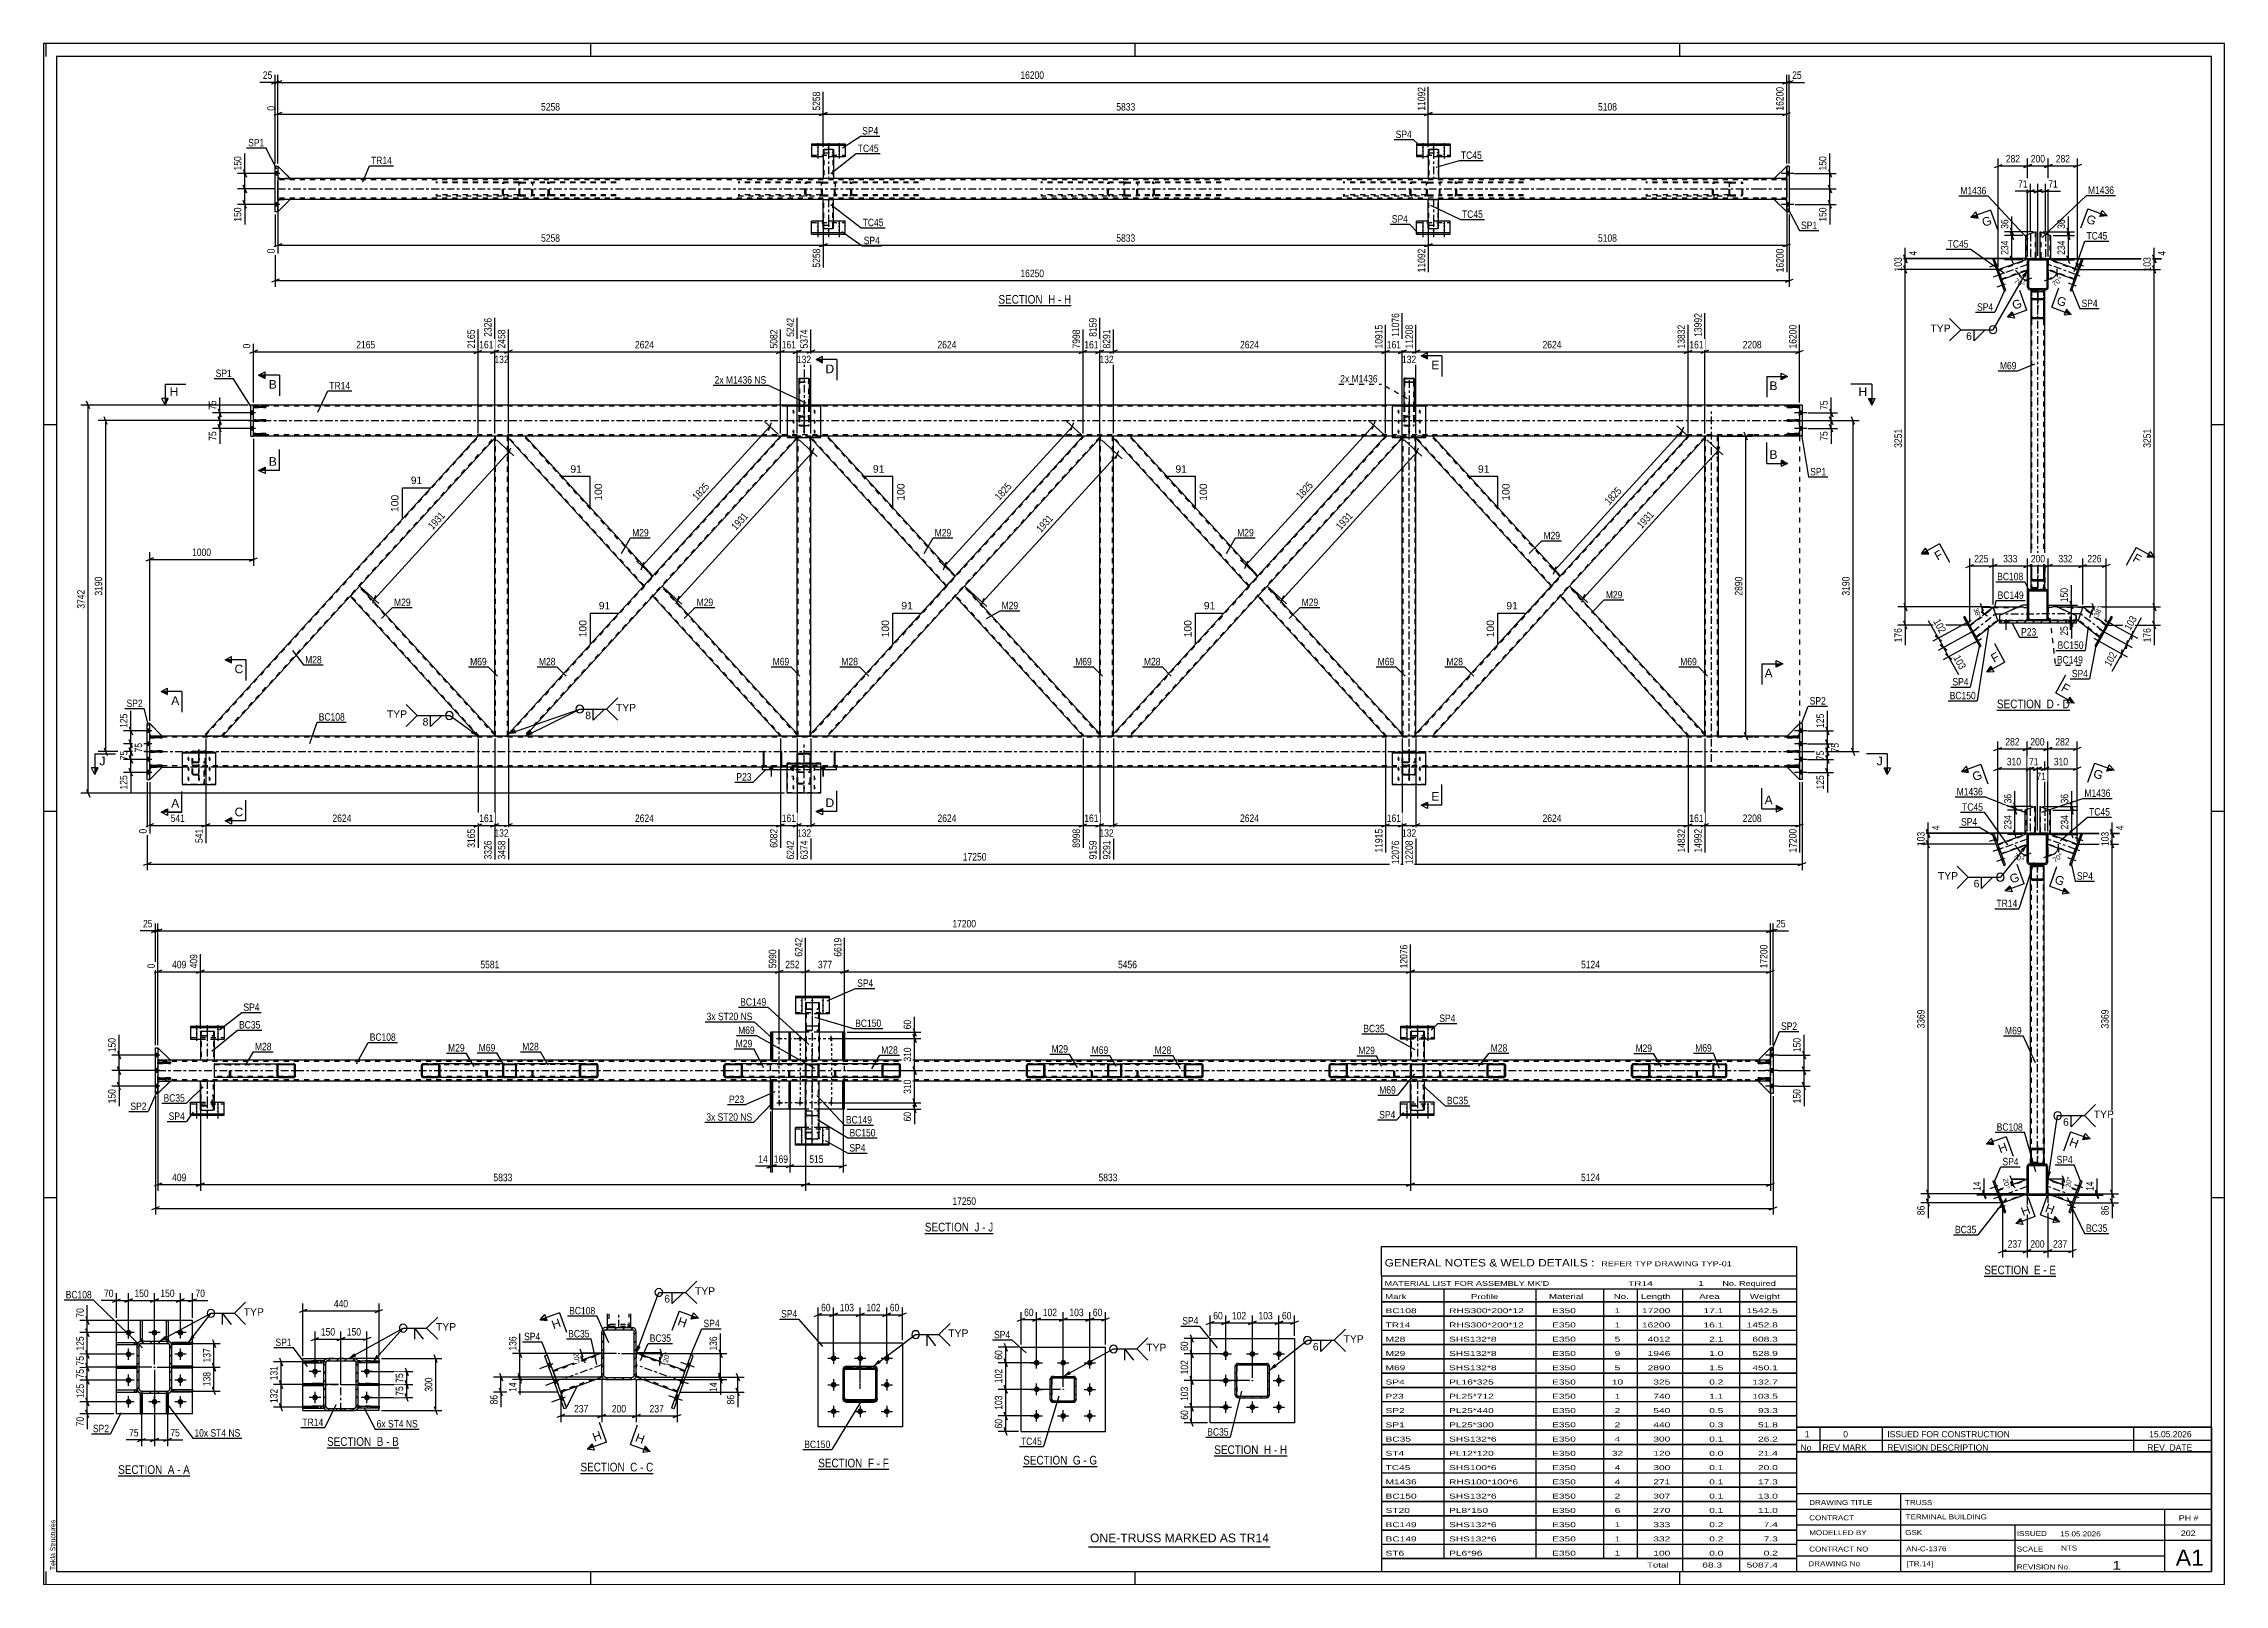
# Paper-space layout 'Layout1' of a CAD drawing. Header units: millimetres. Extents: x 0 to 841, y 0 to 594.
# The model-space entities are those that its viewports show. They can reach past a viewport. Long polylines and large blocks are cut down to what shows.
import ezdxf

# ---------------------------------------------------------------- set-up
doc = ezdxf.new("R2010")
doc.units = ezdxf.units.MM
for name, pattern in [('DXK_LINE_DOT1', [1.8814, 0.9407, -0.9407]), ('DXK_LINE_DOT2', [3.9198, 1.9599, -1.9599]), ('DXK_LINE_DOT3', [5.9187, 2.979, -0.9799, 0.9799, -0.9799])]:
    doc.linetypes.add(name, pattern=pattern)
doc.layers.add('Viewport layer', color=7, linetype='Continuous', plot=False)
doc.styles.add('Arial', font='ARIAL.TTF', dxfattribs={"height": 0.2})
doc.styles.add('Arial Narrow', font='ARIALN.TTF', dxfattribs={"height": 0.2})

# ---------------------------------------------------------------- blocks, each defined once
blk = doc.blocks.new('Unknown-389626899-18 - 1405')
at = {"color": 6, "linetype": 'Continuous'}
blk.add_line((28.39, -396.02), (56.04, -396.02), dxfattribs=at)
at = {"color": 0, "linetype": 'Continuous'}
blk.add_wipeout([(46.5, -395.27), (46.5, -391.77), (28.39, -391.77), (28.39, -395.27)], dxfattribs=at)
blk.add_wipeout([(50.11, -395.27), (50.11, -391.77), (47.55, -391.77), (47.55, -395.27)], dxfattribs=at)
at = {"color": 7, "linetype": 'Continuous', "style": 'Arial Narrow'}
blk.add_text('SECTION ', height=3.34, dxfattribs=at).set_placement((28.39, -395.27))
at = {"color": 0, "linetype": 'Continuous'}
blk.add_wipeout([(52.43, -395.27), (52.43, -391.77), (51.16, -391.77), (51.16, -395.27)], dxfattribs=at)
blk.add_wipeout([(56.04, -395.27), (56.04, -391.77), (53.48, -391.77), (53.48, -395.27)], dxfattribs=at)
at = {"color": 7, "linetype": 'Continuous', "style": 'Arial Narrow'}
for s, p in [('B', (47.55, -395.27)), ('-', (51.16, -395.27)), ('B', (53.48, -395.27))]:
    blk.add_text(s, height=3.34, dxfattribs=at).set_placement(p)
blk = doc.blocks.new('Unknown-389626899-72570 - 18990')
at = {"color": 7, "linetype": 'Continuous'}
for p, q in [((595.08, -388.11), (755.08, -388.11)), ((755.08, -388.11), (595.08, -388.11)), ((595.08, -388.11), (595.08, -393.11)), ((595.08, -393.11), (755.08, -393.11)), ((595.08, -393.11), (595.08, -397.61)), ((595.08, -393.11), (755.08, -393.11)), ((604.08, -388.11), (604.08, -393.11)), ((604.08, -393.11), (604.08, -397.61)), ((628.08, -388.11), (628.08, -393.11)), ((628.08, -393.11), (628.08, -397.61)), ((725.08, -388.11), (725.08, -393.11)), ((725.08, -393.11), (725.08, -397.61)), ((755.08, -388.11), (755.08, -393.11)), ((755.08, -393.11), (755.08, -397.61)), ((755.08, -397.61), (595.08, -397.61))]:
    blk.add_line(p, q, dxfattribs=at)
at = {"color": 7, "linetype": 'Continuous', "style": 'Arial Narrow'}
for s, height, width, p in [('No', 2.386, 1.2, (596.63, -397.11)), ('1', 2.39, 1.196471, (598.24, -391.96)), ('REV MARK', 2.386, 1.2, (605.08, -397.11)), ('0', 2.39, 1.196471, (613.09, -391.96)), ('REVISION DESCRIPTION', 2.3861, 1.2, (630.08, -397.11)), ('ISSUED FOR CONSTRUCTION', 2.3861, 1.196471, (630.08, -391.96)), ('REV. DATE', 2.386, 1.2, (730.36, -397.11)), ('15.05.2026', 2.386, 1.196471, (731.08, -391.96))]:
    blk.add_text(s, height=height, dxfattribs=dict(at, width=width)).set_placement(p)
blk = doc.blocks.new('Unknown-389626899-1162 - 18990')
at = {"color": 5, "linetype": 'Continuous'}
for p, q in [((760.08, 145.34), (-80.92, 145.34)), ((-80.92, 145.34), (-80.92, -448.66)), ((-79.92, 140.34), (-79.92, 145.34)), ((130.08, 140.34), (130.08, 145.34)), ((340.08, 140.34), (340.08, 145.34)), ((550.08, 140.34), (550.08, 145.34)), ((760.08, -448.66), (760.08, 145.34)), ((755.08, 140.34), (-75.92, 140.34)), ((-75.92, 140.34), (-75.92, -443.66)), ((755.08, -443.66), (755.08, 140.34)), ((-75.92, -1.66), (-80.92, -1.66)), ((760.08, -1.66), (755.08, -1.66)), ((-75.92, -150.66), (-80.92, -150.66)), ((760.08, -150.66), (755.08, -150.66)), ((-75.92, -299.66), (-80.92, -299.66)), ((760.08, -299.66), (755.08, -299.66)), ((-79.92, -448.66), (-79.92, -443.66)), ((-75.92, -443.66), (755.08, -443.66)), ((130.08, -448.66), (130.08, -443.66)), ((340.08, -448.66), (340.08, -443.66)), ((550.08, -448.66), (550.08, -443.66)), ((-80.92, -448.66), (760.08, -448.66))]:
    blk.add_line(p, q, dxfattribs=at)
at = {"color": 174, "linetype": 'Continuous', "style": 'Arial'}
blk.add_text('Tekla Structures', height=1.9102, rotation=90, dxfattribs=at).set_placement((-76.42, -443.16))
blk = doc.blocks.new('Unknown-389626899-72567 - 18990')
at = {"color": 7, "linetype": 'Continuous'}
for p, q in [((595.08, -397.61), (595.08, -443.66)), ((595.08, -397.61), (755.08, -397.61)), ((755.08, -397.66), (755.08, -443.66)), ((595.08, -413.66), (755.08, -413.66)), ((595.08, -419.66), (755.08, -419.66)), ((635.22, -413.66), (635.22, -443.66)), ((737.08, -443.61), (737.08, -419.61)), ((595.08, -425.66), (755.08, -425.66)), ((679.22, -425.66), (679.22, -443.66)), ((595.08, -431.66), (755.08, -431.66)), ((595.08, -437.66), (737.08, -437.66)), ((595.08, -443.66), (755.08, -443.66))]:
    blk.add_line(p, q, dxfattribs=at)
at = {"color": 7, "style": 'Arial Narrow'}
for s, height, width, p in [('DRAWING TITLE', 1.9089, 1.425378, (599.96, -418.05)), ('TRUSS', 1.909, 1.425378, (636.89, -418.07)), ('CONTRACT', 1.909, 1.425378, (599.96, -423.95)), ('MODELLED BY', 1.9089, 1.425378, (599.96, -429.68)), ('GSK', 1.909, 1.425378, (636.97, -429.62)), ('TERMINAL BUILDING', 1.9089, 1.425378, (637.14, -423.59)), ('ISSUED', 1.909, 1.425378, (680.02, -430.02)), ('15.05.2026', 1.909, 1.425378, (696.77, -430.14)), ('CONTRACT NO', 1.9089, 1.425378, (599.96, -436)), ('AN-C-1376', 1.909, 1.425378, (637.31, -435.88)), ('SCALE', 1.909, 1.425378, (680.02, -436.01)), ('A1', 6.204, 1.25, (741.32, -441.46)), ('DRAWING No', 1.909, 1.425378, (599.64, -441.66)), ('[TR.14]', 1.909, 1.425378, (637.54, -441.67)), ('REVISION No.', 1.9089, 1.425378, (680.02, -442.89)), ('1', 3.34, 1.5, (716.99, -442.98))]:
    blk.add_text(s, height=height, dxfattribs=dict(at, width=width)).set_placement(p)
at = {"color": 7, "linetype": 'Continuous', "style": 'Arial Narrow'}
for s, height, width, p in [('PH #', 2.1, 1.42538, (742.48, -424.11)), ('202', 2.1, 1.42538, (743.27, -430.01)), ('NTS', 1.909, 1.425378, (697.08, -435.61))]:
    blk.add_text(s, height=height, dxfattribs=dict(at, width=width)).set_placement(p)
blk = doc.blocks.new('Unknown-389626899-72568 - 18990')
at = {"color": 7, "linetype": 'Continuous'}
for p, q in [((435.08, -318.41), (595.08, -318.41)), ((435.08, -329.66), (435.08, -318.41)), ((595.08, -318.41), (595.08, -329.66)), ((435.08, -329.66), (595.08, -329.66)), ((435.08, -329.66), (435.08, -334.66)), ((435.08, -334.66), (595.08, -334.66)), ((435.08, -334.66), (435.08, -339.66)), ((459.08, -334.66), (459.08, -339.66)), ((494.58, -334.66), (494.58, -339.66)), ((520.58, -334.66), (520.58, -339.66)), ((533.58, -334.66), (533.58, -339.66)), ((551.08, -334.66), (551.08, -339.66)), ((573.08, -334.66), (573.08, -339.66)), ((595.08, -329.66), (595.08, -334.66)), ((595.08, -334.66), (595.08, -339.66)), ((435.08, -339.66), (595.08, -339.66)), ((435.08, -339.71), (435.08, -345.11)), ((435.08, -339.71), (595.08, -339.71)), ((459.08, -339.66), (459.08, -345.16)), ((494.58, -339.66), (494.58, -345.16)), ((520.58, -339.66), (520.58, -345.16)), ((533.58, -339.66), (533.58, -345.16)), ((551.08, -339.66), (551.08, -345.16)), ((573.08, -339.66), (573.08, -345.16)), ((595.08, -339.71), (595.08, -345.11)), ((435.08, -345.11), (595.08, -345.11)), ((435.08, -345.21), (435.08, -350.61)), ((435.08, -345.21), (595.08, -345.21)), ((435.08, -350.61), (595.08, -350.61)), ((435.08, -350.71), (435.08, -356.11)), ((435.08, -350.71), (595.08, -350.71)), ((459.08, -345.16), (459.08, -350.66)), ((459.08, -350.66), (459.08, -356.16)), ((494.58, -345.16), (494.58, -350.66)), ((494.58, -350.66), (494.58, -356.16)), ((520.58, -345.16), (520.58, -350.66)), ((520.58, -350.66), (520.58, -356.16)), ((533.58, -345.16), (533.58, -350.66)), ((533.58, -350.66), (533.58, -356.16)), ((551.08, -345.16), (551.08, -350.66)), ((551.08, -350.66), (551.08, -356.16)), ((573.08, -345.16), (573.08, -350.66)), ((573.08, -350.66), (573.08, -356.16)), ((595.08, -345.21), (595.08, -350.61)), ((595.08, -350.71), (595.08, -356.11)), ((435.08, -356.11), (595.08, -356.11)), ((435.08, -356.21), (435.08, -361.61)), ((435.08, -356.21), (595.08, -356.21)), ((435.08, -361.61), (595.08, -361.61)), ((459.08, -356.16), (459.08, -361.66)), ((494.58, -356.16), (494.58, -361.66)), ((520.58, -356.16), (520.58, -361.66)), ((533.58, -356.16), (533.58, -361.66)), ((551.08, -356.16), (551.08, -361.66)), ((573.08, -356.16), (573.08, -361.66)), ((595.08, -356.21), (595.08, -361.61)), ((435.08, -361.71), (435.08, -367.11)), ((435.08, -361.71), (595.08, -361.71)), ((435.08, -367.11), (595.08, -367.11)), ((435.08, -367.21), (435.08, -372.61)), ((435.08, -367.21), (595.08, -367.21)), ((459.08, -361.66), (459.08, -367.16)), ((459.08, -367.16), (459.08, -372.66)), ((494.58, -361.66), (494.58, -367.16)), ((494.58, -367.16), (494.58, -372.66)), ((520.58, -361.66), (520.58, -367.16)), ((520.58, -367.16), (520.58, -372.66)), ((533.58, -361.66), (533.58, -367.16)), ((533.58, -367.16), (533.58, -372.66)), ((551.08, -361.66), (551.08, -367.16)), ((551.08, -367.16), (551.08, -372.66)), ((573.08, -361.66), (573.08, -367.16)), ((573.08, -367.16), (573.08, -372.66)), ((595.08, -361.71), (595.08, -367.11)), ((595.08, -367.21), (595.08, -372.61)), ((435.08, -372.61), (595.08, -372.61)), ((435.08, -372.71), (435.08, -378.11)), ((435.08, -372.71), (595.08, -372.71)), ((435.08, -378.11), (595.08, -378.11)), ((435.08, -378.21), (435.08, -383.61)), ((435.08, -378.21), (595.08, -378.21)), ((459.08, -372.66), (459.08, -378.16)), ((459.08, -378.16), (459.08, -383.66)), ((494.58, -372.66), (494.58, -378.16)), ((494.58, -378.16), (494.58, -383.66)), ((520.58, -372.66), (520.58, -378.16)), ((520.58, -378.16), (520.58, -383.66)), ((533.58, -372.66), (533.58, -378.16)), ((533.58, -378.16), (533.58, -383.66)), ((551.08, -372.66), (551.08, -378.16)), ((551.08, -378.16), (551.08, -383.66)), ((573.08, -372.66), (573.08, -378.16)), ((573.08, -378.16), (573.08, -383.66)), ((595.08, -372.71), (595.08, -378.11)), ((595.08, -378.21), (595.08, -383.61)), ((435.08, -383.61), (595.08, -383.61)), ((435.08, -383.71), (435.08, -389.11)), ((435.08, -383.71), (595.08, -383.71)), ((459.08, -383.66), (459.08, -389.16)), ((494.58, -383.66), (494.58, -389.16)), ((520.58, -383.66), (520.58, -389.16)), ((533.58, -383.66), (533.58, -389.16)), ((551.08, -383.66), (551.08, -389.16)), ((573.08, -383.66), (573.08, -389.16)), ((595.08, -383.71), (595.08, -389.11)), ((435.08, -389.11), (595.08, -389.11)), ((435.08, -389.21), (435.08, -394.61)), ((435.08, -389.21), (595.08, -389.21)), ((435.08, -394.61), (595.08, -394.61)), ((435.08, -394.71), (435.08, -400.11)), ((435.08, -394.71), (595.08, -394.71)), ((459.08, -389.16), (459.08, -394.66)), ((459.08, -394.66), (459.08, -400.16)), ((494.58, -389.16), (494.58, -394.66)), ((494.58, -394.66), (494.58, -400.16)), ((520.58, -389.16), (520.58, -394.66)), ((520.58, -394.66), (520.58, -400.16)), ((533.58, -389.16), (533.58, -394.66)), ((533.58, -394.66), (533.58, -400.16)), ((551.08, -389.16), (551.08, -394.66)), ((551.08, -394.66), (551.08, -400.16)), ((573.08, -389.16), (573.08, -394.66)), ((573.08, -394.66), (573.08, -400.16)), ((595.08, -389.21), (595.08, -394.61)), ((595.08, -394.71), (595.08, -400.11)), ((435.08, -400.11), (595.08, -400.11)), ((435.08, -400.21), (435.08, -405.61)), ((435.08, -400.21), (595.08, -400.21)), ((459.08, -400.16), (459.08, -405.66)), ((494.58, -400.16), (494.58, -405.66)), ((520.58, -400.16), (520.58, -405.66)), ((533.58, -400.16), (533.58, -405.66)), ((551.08, -400.16), (551.08, -405.66)), ((573.08, -400.16), (573.08, -405.66)), ((595.08, -400.21), (595.08, -405.61)), ((435.08, -405.61), (595.08, -405.61)), ((435.08, -405.71), (435.08, -411.11)), ((435.08, -405.71), (595.08, -405.71)), ((435.08, -411.11), (595.08, -411.11)), ((435.08, -411.21), (435.08, -416.61)), ((435.08, -411.21), (595.08, -411.21)), ((459.08, -405.66), (459.08, -411.16)), ((459.08, -411.16), (459.08, -416.66)), ((494.58, -405.66), (494.58, -411.16)), ((494.58, -411.16), (494.58, -416.66)), ((520.58, -405.66), (520.58, -411.16)), ((520.58, -411.16), (520.58, -416.66)), ((533.58, -405.66), (533.58, -411.16)), ((533.58, -411.16), (533.58, -416.66)), ((551.08, -405.66), (551.08, -411.16)), ((551.08, -411.16), (551.08, -416.66)), ((573.08, -405.66), (573.08, -411.16)), ((573.08, -411.16), (573.08, -416.66)), ((595.08, -405.71), (595.08, -411.11)), ((595.08, -411.21), (595.08, -416.61)), ((435.08, -416.61), (595.08, -416.61)), ((435.08, -416.71), (435.08, -422.11)), ((435.08, -416.71), (595.08, -416.71)), ((459.08, -416.66), (459.08, -422.16)), ((494.58, -416.66), (494.58, -422.16)), ((520.58, -416.66), (520.58, -422.16)), ((533.58, -416.66), (533.58, -422.16)), ((551.08, -416.66), (551.08, -422.16)), ((573.08, -416.66), (573.08, -422.16)), ((595.08, -416.71), (595.08, -422.11)), ((435.08, -422.11), (595.08, -422.11)), ((435.08, -422.21), (435.08, -427.61)), ((435.08, -422.21), (595.08, -422.21)), ((435.08, -427.61), (595.08, -427.61)), ((435.08, -427.71), (435.08, -433.11)), ((435.08, -427.71), (595.08, -427.71)), ((459.08, -422.16), (459.08, -427.66)), ((459.08, -427.66), (459.08, -433.16)), ((494.58, -422.16), (494.58, -427.66)), ((494.58, -427.66), (494.58, -433.16)), ((520.58, -422.16), (520.58, -427.66)), ((520.58, -427.66), (520.58, -433.16)), ((533.58, -422.16), (533.58, -427.66)), ((533.58, -427.66), (533.58, -433.16)), ((551.08, -422.16), (551.08, -427.66)), ((551.08, -427.66), (551.08, -433.16)), ((573.08, -422.16), (573.08, -427.66)), ((573.08, -427.66), (573.08, -433.16)), ((595.08, -422.21), (595.08, -427.61)), ((595.08, -427.71), (595.08, -433.11)), ((435.08, -433.11), (595.08, -433.11)), ((435.08, -433.21), (435.08, -438.61)), ((435.08, -433.21), (595.08, -433.21)), ((459.08, -433.16), (459.08, -438.66)), ((494.58, -433.16), (494.58, -438.66)), ((520.58, -433.16), (520.58, -438.66)), ((533.58, -433.16), (533.58, -438.66)), ((551.08, -433.16), (551.08, -438.66)), ((573.08, -433.16), (573.08, -438.66)), ((595.08, -433.21), (595.08, -438.61)), ((435.08, -438.61), (595.08, -438.61)), ((435.08, -438.66), (595.08, -438.66)), ((435.08, -438.66), (435.08, -443.66)), ((435.08, -443.66), (595.08, -443.66)), ((551.08, -438.66), (551.08, -443.66)), ((573.08, -438.66), (573.08, -443.66)), ((595.08, -438.66), (595.08, -443.66))]:
    blk.add_line(p, q, dxfattribs=at)
at = {"color": 7, "style": 'Arial Narrow'}
for s, height, width, p in [('GENERAL NOTES & WELD DETAILS :', 2.8633, 1.4, (436.24, -326.1)), ('REFER TYP DRAWING TYP-01', 1.9089, 1.6, (519.78, -326)), ("MATERIAL LIST FOR ASSEMBLY MK'D", 1.9089, 1.6, (436.24, -333.6)), ('TR14', 1.909, 1.794707, (530.08, -333.69)), ('1', 1.91, 1.794707, (557.16, -333.6)), ('No. Required', 1.9089, 1.6, (566.49, -333.6)), ('Mark', 1.909, 1.7, (436.42, -338.66)), ('Profile', 1.909, 1.7, (469.5, -338.66)), ('Material', 1.909, 1.7, (499.62, -338.6)), ('No.', 1.909, 1.7, (524.58, -338.6)), ('Length', 1.909, 1.7, (535.08, -338.6)), ('Area', 1.909, 1.7, (557.58, -338.6)), ('Weight', 1.909, 1.7, (577.08, -338.6))]:
    blk.add_text(s, height=height, dxfattribs=dict(at, width=width)).set_placement(p)
at = {"color": 7, "linetype": 'Continuous', "style": 'Arial Narrow'}
for s, height, width, p in [('BC108', 1.909, 1.794707, (436.58, -344.1)), ('RHS300*200*12', 1.9089, 1.794707, (461.08, -344.1)), ('E350', 1.909, 1.794707, (500.82, -344.1)), ('1', 1.91, 1.794707, (524.94, -344.1)), ('17200', 1.909, 1.794707, (535.48, -344.1)), ('17.1', 1.909, 1.794707, (559.21, -344.1)), ('1542.5', 1.909, 1.794707, (575.85, -344.1)), ('TR14', 1.909, 1.794707, (436.58, -349.6)), ('M28', 1.909, 1.794707, (436.58, -355.1)), ('SHS132*8', 1.909, 1.794707, (461.08, -355.1)), ('RHS300*200*12', 1.9089, 1.794707, (461.08, -349.6)), ('E350', 1.909, 1.794707, (500.82, -349.6)), ('E350', 1.909, 1.794707, (500.82, -355.1)), ('5', 1.91, 1.794707, (524.94, -355.1)), ('1', 1.91, 1.794707, (524.94, -349.6)), ('16200', 1.909, 1.794707, (535.48, -349.6)), ('4012', 1.909, 1.794707, (537.67, -355.1)), ('16.1', 1.909, 1.794707, (559.21, -349.6)), ('2.1', 1.909, 1.794707, (561.4, -355.1)), ('1452.8', 1.909, 1.794707, (575.85, -349.6)), ('608.3', 1.909, 1.794707, (578.04, -355.1)), ('M29', 1.909, 1.794707, (436.58, -360.6)), ('SHS132*8', 1.909, 1.794707, (461.08, -360.6)), ('E350', 1.909, 1.794707, (500.82, -360.6)), ('9', 1.91, 1.794707, (524.94, -360.6)), ('1946', 1.909, 1.794707, (537.67, -360.6)), ('1.0', 1.909, 1.794707, (561.4, -360.6)), ('528.9', 1.909, 1.794707, (578.04, -360.6)), ('SP4', 1.909, 1.794707, (436.58, -371.6)), ('M69', 1.909, 1.794707, (436.58, -366.1)), ('SHS132*8', 1.909, 1.794707, (461.08, -366.1)), ('PL16*325', 1.909, 1.794707, (461.08, -371.6)), ('E350', 1.909, 1.794707, (500.82, -366.1)), ('E350', 1.909, 1.794707, (500.82, -371.6)), ('10', 1.909, 1.794707, (523.85, -371.6)), ('5', 1.91, 1.794707, (524.94, -366.1)), ('2890', 1.909, 1.794707, (537.67, -366.1)), ('325', 1.909, 1.794707, (539.85, -371.6)), ('0.2', 1.909, 1.794707, (561.4, -371.6)), ('1.5', 1.909, 1.794707, (561.4, -366.1)), ('450.1', 1.909, 1.794707, (578.04, -366.1)), ('132.7', 1.909, 1.794707, (578.04, -371.6)), ('P23', 1.909, 1.794707, (436.58, -377.1)), ('PL25*712', 1.909, 1.794707, (461.08, -377.1)), ('E350', 1.909, 1.794707, (500.82, -377.1)), ('1', 1.91, 1.794707, (524.94, -377.1)), ('740', 1.909, 1.794707, (539.85, -377.1)), ('1.1', 1.909, 1.794707, (561.4, -377.1)), ('103.5', 1.909, 1.794707, (578.04, -377.1)), ('SP2', 1.909, 1.794707, (436.58, -382.6)), ('SP1', 1.909, 1.794707, (436.58, -388.1)), ('PL25*440', 1.909, 1.794707, (461.08, -382.6)), ('PL25*300', 1.909, 1.794707, (461.08, -388.1)), ('E350', 1.909, 1.794707, (500.82, -382.6)), ('E350', 1.909, 1.794707, (500.82, -388.1)), ('2', 1.91, 1.794707, (524.94, -382.6)), ('2', 1.91, 1.794707, (524.94, -388.1)), ('440', 1.909, 1.794707, (539.85, -388.1)), ('540', 1.909, 1.794707, (539.85, -382.6)), ('0.5', 1.909, 1.794707, (561.4, -382.6)), ('0.3', 1.909, 1.794707, (561.4, -388.1)), ('51.8', 1.909, 1.794707, (580.23, -388.1)), ('93.3', 1.909, 1.794707, (580.23, -382.6)), ('BC35', 1.909, 1.794707, (436.58, -393.6)), ('SHS132*6', 1.909, 1.794707, (461.08, -393.6)), ('E350', 1.909, 1.794707, (500.82, -393.6)), ('4', 1.91, 1.794707, (524.94, -393.6)), ('300', 1.909, 1.794707, (539.85, -393.6)), ('0.1', 1.909, 1.794707, (561.4, -393.6)), ('26.2', 1.909, 1.794707, (580.23, -393.6)), ('TC45', 1.909, 1.794707, (436.58, -404.6)), ('ST4', 1.909, 1.794707, (436.58, -399.1)), ('SHS100*6', 1.909, 1.794707, (461.08, -404.6)), ('PL12*120', 1.909, 1.794707, (461.08, -399.1)), ('E350', 1.909, 1.794707, (500.82, -399.1)), ('E350', 1.909, 1.794707, (500.82, -404.6)), ('32', 1.909, 1.794707, (523.85, -399.1)), ('4', 1.91, 1.794707, (524.94, -404.6)), ('300', 1.909, 1.794707, (539.85, -404.6)), ('120', 1.909, 1.794707, (539.85, -399.1)), ('0.0', 1.909, 1.794707, (561.4, -399.1)), ('0.1', 1.909, 1.794707, (561.4, -404.6)), ('21.4', 1.909, 1.794707, (580.23, -399.1)), ('20.0', 1.909, 1.794707, (580.23, -404.6)), ('M1436', 1.909, 1.794707, (436.58, -410.1)), ('RHS100*100*6', 1.9089, 1.794707, (461.08, -410.1)), ('E350', 1.909, 1.794707, (500.82, -410.1)), ('4', 1.91, 1.794707, (524.94, -410.1)), ('271', 1.909, 1.794707, (539.85, -410.1)), ('0.1', 1.909, 1.794707, (561.4, -410.1)), ('17.3', 1.909, 1.794707, (580.23, -410.1)), ('ST20', 1.909, 1.794707, (436.58, -421.1)), ('BC150', 1.909, 1.794707, (436.58, -415.6)), ('SHS132*6', 1.909, 1.794707, (461.08, -415.6)), ('PL8*150', 1.909, 1.794707, (461.08, -421.1)), ('E350', 1.909, 1.794707, (500.82, -415.6)), ('E350', 1.909, 1.794707, (500.82, -421.1)), ('2', 1.91, 1.794707, (524.94, -415.6)), ('6', 1.91, 1.794707, (524.94, -421.1)), ('307', 1.909, 1.794707, (539.85, -415.6)), ('270', 1.909, 1.794707, (539.85, -421.1)), ('0.1', 1.909, 1.794707, (561.4, -415.6)), ('0.1', 1.909, 1.794707, (561.4, -421.1)), ('13.0', 1.909, 1.794707, (580.23, -415.6)), ('11.0', 1.909, 1.794707, (580.23, -421.1)), ('BC149', 1.909, 1.794707, (436.58, -426.6)), ('SHS132*6', 1.909, 1.794707, (461.08, -426.6)), ('E350', 1.909, 1.794707, (500.82, -426.6)), ('1', 1.91, 1.794707, (524.94, -426.6)), ('333', 1.909, 1.794707, (539.85, -426.6)), ('0.2', 1.909, 1.794707, (561.4, -426.6)), ('7.4', 1.909, 1.794707, (582.41, -426.6)), ('ST6', 1.909, 1.794707, (436.58, -437.6)), ('BC149', 1.909, 1.794707, (436.58, -432.1)), ('SHS132*6', 1.909, 1.794707, (461.08, -432.1)), ('PL6*96', 1.909, 1.794707, (461.08, -437.6)), ('E350', 1.909, 1.794707, (500.82, -432.1)), ('E350', 1.909, 1.794707, (500.82, -437.6)), ('1', 1.91, 1.794707, (524.94, -432.1)), ('1', 1.91, 1.794707, (524.94, -437.6)), ('332', 1.909, 1.794707, (539.85, -432.1)), ('100', 1.909, 1.794707, (539.85, -437.6)), ('0.2', 1.909, 1.794707, (561.4, -432.1)), ('0.0', 1.909, 1.794707, (561.4, -437.6)), ('0.2', 1.909, 1.794707, (582.41, -437.6)), ('7.3', 1.909, 1.794707, (582.41, -432.1)), ('Total', 1.909, 1.7, (537.42, -442.16)), ('68.3', 1.909, 1.794707, (558.73, -442.16)), ('5087.4', 1.909, 1.794707, (575.85, -442.16))]:
    blk.add_text(s, height=height, dxfattribs=dict(at, width=width)).set_placement(p)
blk = doc.blocks.new('Unknown-389626899-72569 - 18990')
at = {"color": 7, "linetype": 'Continuous'}
blk.add_line((322.08, -434.16), (392.08, -434.16), dxfattribs=at)
at = {"color": 7, "style": 'Arial'}
blk.add_text('ONE-TRUSS MARKED AS TR14', height=3.3428, dxfattribs=at).set_placement((322.62, -432.41))
blk = doc.blocks.new('Unknown-389626899-12 - 70844')
at = {"color": 6, "linetype": 'Continuous'}
blk.add_line((370.55, -399.16), (398.62, -399.16), dxfattribs=at)
at = {"color": 0, "linetype": 'Continuous'}
blk.add_wipeout([(388.66, -398.41), (388.66, -394.91), (370.55, -394.91), (370.55, -398.41)], dxfattribs=at)
blk.add_wipeout([(392.48, -398.41), (392.48, -394.91), (389.71, -394.91), (389.71, -398.41)], dxfattribs=at)
at = {"color": 7, "linetype": 'Continuous', "style": 'Arial Narrow'}
blk.add_text('SECTION ', height=3.34, dxfattribs=at).set_placement((370.55, -398.41))
at = {"color": 0, "linetype": 'Continuous'}
blk.add_wipeout([(394.81, -398.41), (394.81, -394.91), (393.53, -394.91), (393.53, -398.41)], dxfattribs=at)
blk.add_wipeout([(398.62, -398.41), (398.62, -394.91), (395.86, -394.91), (395.86, -398.41)], dxfattribs=at)
at = {"color": 7, "linetype": 'Continuous', "style": 'Arial Narrow'}
for s, p in [('H', (389.71, -398.41)), ('H', (395.86, -398.41)), ('-', (393.53, -398.41))]:
    blk.add_text(s, height=3.34, dxfattribs=at).set_placement(p)
blk = doc.blocks.new('Unknown-389626899-13 - 32432')
at = {"color": 6, "linetype": 'Continuous'}
blk.add_line((126.12, -405.86), (154.19, -405.86), dxfattribs=at)
at = {"color": 0, "linetype": 'Continuous'}
blk.add_wipeout([(144.23, -405.11), (144.23, -401.61), (126.12, -401.61), (126.12, -405.11)], dxfattribs=at)
blk.add_wipeout([(148.05, -405.11), (148.05, -401.61), (145.28, -401.61), (145.28, -405.11)], dxfattribs=at)
at = {"color": 7, "linetype": 'Continuous', "style": 'Arial Narrow'}
blk.add_text('SECTION ', height=3.34, dxfattribs=at).set_placement((126.12, -405.11))
at = {"color": 0, "linetype": 'Continuous'}
blk.add_wipeout([(150.37, -405.11), (150.37, -401.61), (149.1, -401.61), (149.1, -405.11)], dxfattribs=at)
blk.add_wipeout([(154.19, -405.11), (154.19, -401.61), (151.42, -401.61), (151.42, -405.11)], dxfattribs=at)
at = {"color": 7, "linetype": 'Continuous', "style": 'Arial Narrow'}
for s, p in [('C', (145.28, -405.11)), ('-', (149.1, -405.11)), ('C', (151.42, -405.11))]:
    blk.add_text(s, height=3.34, dxfattribs=at).set_placement(p)
blk = doc.blocks.new('Unknown-389626899-14 - 5765')
at = {"color": 6, "linetype": 'Continuous'}
blk.add_line((-52.17, -406.83), (-24.52, -406.83), dxfattribs=at)
at = {"color": 0, "linetype": 'Continuous'}
blk.add_wipeout([(-34.06, -406.08), (-34.06, -402.58), (-52.17, -402.58), (-52.17, -406.08)], dxfattribs=at)
blk.add_wipeout([(-30.45, -406.08), (-30.45, -402.58), (-33.01, -402.58), (-33.01, -406.08)], dxfattribs=at)
at = {"color": 7, "linetype": 'Continuous', "style": 'Arial Narrow'}
blk.add_text('SECTION ', height=3.34, dxfattribs=at).set_placement((-52.17, -406.08))
at = {"color": 0, "linetype": 'Continuous'}
blk.add_wipeout([(-28.13, -406.08), (-28.13, -402.58), (-29.4, -402.58), (-29.4, -406.08)], dxfattribs=at)
blk.add_wipeout([(-24.52, -406.08), (-24.52, -402.58), (-27.08, -402.58), (-27.08, -406.08)], dxfattribs=at)
at = {"color": 7, "linetype": 'Continuous', "style": 'Arial Narrow'}
for s, p in [('A', (-33.01, -406.08)), ('A', (-27.08, -406.08)), ('-', (-29.4, -406.08))]:
    blk.add_text(s, height=3.34, dxfattribs=at).set_placement(p)
blk = doc.blocks.new('Unknown-389626899-15 - 33341')
at = {"color": 6, "linetype": 'Continuous'}
blk.add_line((667.49, -329.86), (695.13, -329.86), dxfattribs=at)
at = {"color": 0, "linetype": 'Continuous'}
blk.add_wipeout([(685.59, -329.11), (685.59, -325.61), (667.49, -325.61), (667.49, -329.11)], dxfattribs=at)
blk.add_wipeout([(689.2, -329.11), (689.2, -325.61), (686.64, -325.61), (686.64, -329.11)], dxfattribs=at)
at = {"color": 7, "linetype": 'Continuous', "style": 'Arial Narrow'}
blk.add_text('SECTION ', height=3.34, dxfattribs=at).set_placement((667.49, -329.11))
at = {"color": 0, "linetype": 'Continuous'}
blk.add_wipeout([(691.53, -329.11), (691.53, -325.61), (690.25, -325.61), (690.25, -329.11)], dxfattribs=at)
blk.add_wipeout([(695.13, -329.11), (695.13, -325.61), (692.58, -325.61), (692.58, -329.11)], dxfattribs=at)
at = {"color": 7, "linetype": 'Continuous', "style": 'Arial Narrow'}
for s, p in [('E', (686.64, -329.11)), ('-', (690.25, -329.11)), ('E', (692.58, -329.11))]:
    blk.add_text(s, height=3.34, dxfattribs=at).set_placement(p)
blk = doc.blocks.new('Unknown-389626899-16 - 42467')
at = {"color": 6, "linetype": 'Continuous'}
blk.add_line((672.37, -111.65), (700.44, -111.65), dxfattribs=at)
at = {"color": 0, "linetype": 'Continuous'}
blk.add_wipeout([(690.48, -110.9), (690.48, -107.4), (672.37, -107.4), (672.37, -110.9)], dxfattribs=at)
blk.add_wipeout([(694.3, -110.9), (694.3, -107.4), (691.53, -107.4), (691.53, -110.9)], dxfattribs=at)
at = {"color": 7, "linetype": 'Continuous', "style": 'Arial Narrow'}
blk.add_text('SECTION ', height=3.34, dxfattribs=at).set_placement((672.37, -110.9))
at = {"color": 0, "linetype": 'Continuous'}
blk.add_wipeout([(696.62, -110.9), (696.62, -107.4), (695.35, -107.4), (695.35, -110.9)], dxfattribs=at)
blk.add_wipeout([(700.44, -110.9), (700.44, -107.4), (697.67, -107.4), (697.67, -110.9)], dxfattribs=at)
at = {"color": 7, "linetype": 'Continuous', "style": 'Arial Narrow'}
for s, p in [('D', (691.53, -110.9)), ('D', (697.67, -110.9)), ('-', (695.35, -110.9))]:
    blk.add_text(s, height=3.34, dxfattribs=at).set_placement(p)
blk = doc.blocks.new('Unknown-389626899-17 - 45173')
at = {"color": 6, "linetype": 'Continuous'}
blk.add_line((217.8, -404.3), (245.02, -404.3), dxfattribs=at)
at = {"color": 0, "linetype": 'Continuous'}
blk.add_wipeout([(235.91, -403.55), (235.91, -400.05), (217.8, -400.05), (217.8, -403.55)], dxfattribs=at)
blk.add_wipeout([(239.3, -403.55), (239.3, -400.05), (236.96, -400.05), (236.96, -403.55)], dxfattribs=at)
at = {"color": 7, "linetype": 'Continuous', "style": 'Arial Narrow'}
blk.add_text('SECTION ', height=3.34, dxfattribs=at).set_placement((217.8, -403.55))
at = {"color": 0, "linetype": 'Continuous'}
blk.add_wipeout([(241.63, -403.55), (241.63, -400.05), (240.35, -400.05), (240.35, -403.55)], dxfattribs=at)
blk.add_wipeout([(245.02, -403.55), (245.02, -400.05), (242.68, -400.05), (242.68, -403.55)], dxfattribs=at)
at = {"color": 7, "linetype": 'Continuous', "style": 'Arial Narrow'}
for s, p in [('F', (236.96, -403.55)), ('-', (240.35, -403.55)), ('F', (242.68, -403.55))]:
    blk.add_text(s, height=3.34, dxfattribs=at).set_placement(p)
blk = doc.blocks.new('Unknown-389626899-19 - 46442')
at = {"color": 6, "linetype": 'Continuous'}
blk.add_line((296.86, -403.21), (325.36, -403.21), dxfattribs=at)
at = {"color": 0, "linetype": 'Continuous'}
blk.add_wipeout([(314.97, -402.46), (314.97, -398.96), (296.86, -398.96), (296.86, -402.46)], dxfattribs=at)
blk.add_wipeout([(319, -402.46), (319, -398.96), (316.02, -398.96), (316.02, -402.46)], dxfattribs=at)
at = {"color": 7, "linetype": 'Continuous', "style": 'Arial Narrow'}
blk.add_text('SECTION ', height=3.34, dxfattribs=at).set_placement((296.86, -402.46))
at = {"color": 0, "linetype": 'Continuous'}
blk.add_wipeout([(321.32, -402.46), (321.32, -398.96), (320.05, -398.96), (320.05, -402.46)], dxfattribs=at)
blk.add_wipeout([(325.36, -402.46), (325.36, -398.96), (322.37, -398.96), (322.37, -402.46)], dxfattribs=at)
at = {"color": 7, "linetype": 'Continuous', "style": 'Arial Narrow'}
for s, p in [('G', (316.02, -402.46)), ('-', (320.05, -402.46)), ('G', (322.37, -402.46))]:
    blk.add_text(s, height=3.34, dxfattribs=at).set_placement(p)
blk = doc.blocks.new('Unknown-389626899-20 - 47854')
at = {"color": 6, "linetype": 'Continuous'}
blk.add_line((287.31, 44.33), (315.38, 44.33), dxfattribs=at)
at = {"color": 0, "linetype": 'Continuous'}
blk.add_wipeout([(305.42, 45.08), (305.42, 48.58), (287.31, 48.58), (287.31, 45.08)], dxfattribs=at)
blk.add_wipeout([(309.23, 45.08), (309.23, 48.58), (306.47, 48.58), (306.47, 45.08)], dxfattribs=at)
at = {"color": 7, "linetype": 'Continuous', "style": 'Arial Narrow'}
blk.add_text('SECTION ', height=3.34, dxfattribs=at).set_placement((287.31, 45.08))
at = {"color": 0, "linetype": 'Continuous'}
blk.add_wipeout([(311.56, 45.08), (311.56, 48.58), (310.28, 48.58), (310.28, 45.08)], dxfattribs=at)
blk.add_wipeout([(315.38, 45.08), (315.38, 48.58), (312.61, 48.58), (312.61, 45.08)], dxfattribs=at)
at = {"color": 7, "linetype": 'Continuous', "style": 'Arial Narrow'}
for s, p in [('H', (306.47, 45.08)), ('-', (310.28, 45.08)), ('H', (312.61, 45.08))]:
    blk.add_text(s, height=3.34, dxfattribs=at).set_placement(p)
blk = doc.blocks.new('Unknown-389626899-21 - 48534')
at = {"color": 6, "linetype": 'Continuous'}
blk.add_line((258.93, -313.35), (285.29, -313.35), dxfattribs=at)
at = {"color": 0, "linetype": 'Continuous'}
blk.add_wipeout([(277.03, -312.6), (277.03, -309.1), (258.93, -309.1), (258.93, -312.6)], dxfattribs=at)
blk.add_wipeout([(280, -312.6), (280, -309.1), (278.08, -309.1), (278.08, -312.6)], dxfattribs=at)
at = {"color": 7, "linetype": 'Continuous', "style": 'Arial Narrow'}
blk.add_text('SECTION ', height=3.34, dxfattribs=at).set_placement((258.93, -312.6))
at = {"color": 0, "linetype": 'Continuous'}
blk.add_wipeout([(282.33, -312.6), (282.33, -309.1), (281.05, -309.1), (281.05, -312.6)], dxfattribs=at)
blk.add_wipeout([(285.29, -312.6), (285.29, -309.1), (283.38, -309.1), (283.38, -312.6)], dxfattribs=at)
at = {"color": 7, "linetype": 'Continuous', "style": 'Arial Narrow'}
for s, p in [('J', (278.08, -312.6)), ('-', (281.05, -312.6)), ('J', (283.38, -312.6))]:
    blk.add_text(s, height=3.34, dxfattribs=at).set_placement(p)
blk = doc.blocks.new('Part-389626899-1510 - 1405')
at = {"linetype": 'Continuous'}
h = blk.add_hatch(dxfattribs=at)
h.set_pattern_fill('', scale=0.7, style=0, pattern_type=0)
h.set_pattern_definition([(45, (40.4202, -372.0243), (-1.5715, 1.5715), [])])
h.paths.add_polyline_path([(40.42, -371.22), (40.42, -372.02), (45, -372.02), (45, -371.22)])
at = {"color": 7, "linetype": 'DXK_LINE_DOT2'}
for p, q in [((40.42, -372.02), (40.42, -371.22)), ((45, -371.22), (40.42, -371.22)), ((45, -372.02), (40.42, -372.02)), ((41.42, -372.02), (41.42, -371.22))]:
    blk.add_line(p, q, dxfattribs=at)
at = {"color": 2, "linetype": 'Continuous'}
for p, q in [((40.42, -372.02), (40.42, -371.22)), ((40.42, -371.22), (45, -371.22)), ((45, -372.02), (40.42, -372.02)), ((45, -371.22), (48.42, -371.22)), ((45, -371.22), (45, -372.02)), ((48.42, -372.02), (45, -372.02)), ((48.42, -371.22), (48.42, -372.02))]:
    blk.add_line(p, q, dxfattribs=at)
blk = doc.blocks.new('Part-389626899-1515 - 1405')
at = {"linetype": 'Continuous'}
h = blk.add_hatch(dxfattribs=at)
h.set_pattern_fill('', scale=0.7, style=0, pattern_type=0)
h.set_pattern_definition([(45, (40.4202, -363.2576), (-1.5715, 1.5715), [])])
h.paths.add_polyline_path([(40.42, -362.46), (40.42, -363.26), (45, -363.26), (45, -362.46)])
at = {"color": 7, "linetype": 'DXK_LINE_DOT2'}
for p, q in [((40.42, -363.26), (40.42, -362.46)), ((45, -362.46), (40.42, -362.46)), ((45, -363.26), (40.42, -363.26)), ((41.42, -363.26), (41.42, -362.46))]:
    blk.add_line(p, q, dxfattribs=at)
at = {"color": 2, "linetype": 'Continuous'}
for p, q in [((40.42, -363.26), (40.42, -362.46)), ((40.42, -362.46), (45, -362.46)), ((45, -363.26), (40.42, -363.26)), ((45, -362.46), (48.42, -362.46)), ((45, -362.46), (45, -363.26)), ((48.42, -363.26), (45, -363.26)), ((48.42, -362.46), (48.42, -363.26))]:
    blk.add_line(p, q, dxfattribs=at)
at = {"color": 7, "linetype": 'DXK_LINE_DOT3'}
for p, q in [((40.42, -362.86), (40.42, -362.86)), ((45, -362.86), (48.42, -362.86))]:
    blk.add_line(p, q, dxfattribs=at)
blk = doc.blocks.new('Part-389626899-1459 - 1405')
at = {"color": 2, "linetype": 'Continuous'}
for p, q in [((19.09, -381.62), (19.09, -361.62)), ((19.09, -361.62), (28.69, -361.62)), ((48.42, -361.62), (38.82, -361.62)), ((48.42, -381.62), (48.42, -361.62)), ((19.09, -381.62), (28.69, -381.62)), ((48.42, -381.62), (38.82, -381.62))]:
    blk.add_line(p, q, dxfattribs=at)
at = {"color": 7, "linetype": 'DXK_LINE_DOT2'}
for p, q in [((38.82, -361.62), (28.69, -361.62)), ((38.82, -381.62), (28.69, -381.62))]:
    blk.add_line(p, q, dxfattribs=at)
blk = doc.blocks.new('Part-389626899-1495 - 1405')
at = {"linetype": 'Continuous'}
h = blk.add_hatch(dxfattribs=at)
h.set_pattern_fill('', scale=0.7, style=0, pattern_type=0)
h.set_pattern_definition([(45, (22.5028, -372.0243), (-1.5715, 1.5715), [])])
h.paths.add_polyline_path([(22.5, -371.22), (22.5, -372.02), (27.09, -372.02), (27.09, -371.22)])
at = {"color": 2, "linetype": 'Continuous'}
for p, q in [((19.09, -371.22), (22.5, -371.22)), ((19.09, -372.02), (19.09, -371.22)), ((19.09, -372.02), (22.5, -372.02)), ((27.09, -371.22), (22.5, -371.22)), ((22.5, -371.22), (22.5, -372.02)), ((22.5, -372.02), (27.09, -372.02)), ((27.09, -372.02), (27.09, -371.22))]:
    blk.add_line(p, q, dxfattribs=at)
at = {"color": 7, "linetype": 'DXK_LINE_DOT2'}
for p, q in [((22.5, -371.22), (27.09, -371.22)), ((22.5, -372.02), (27.09, -372.02)), ((26.09, -372.02), (26.09, -371.22)), ((27.09, -372.02), (27.09, -371.22))]:
    blk.add_line(p, q, dxfattribs=at)
blk = doc.blocks.new('Part-389626899-1500 - 1405')
at = {"linetype": 'Continuous'}
h = blk.add_hatch(dxfattribs=at)
h.set_pattern_fill('', scale=0.7, style=0, pattern_type=0)
h.set_pattern_definition([(45, (22.5028, -363.2576), (-1.5715, 1.5715), [])])
h.paths.add_polyline_path([(22.5, -362.46), (22.5, -363.26), (27.09, -363.26), (27.09, -362.46)])
at = {"color": 2, "linetype": 'Continuous'}
for p, q in [((19.09, -362.46), (22.5, -362.46)), ((19.09, -363.26), (19.09, -362.46)), ((19.09, -363.26), (22.5, -363.26)), ((27.09, -362.46), (22.5, -362.46)), ((22.5, -362.46), (22.5, -363.26)), ((22.5, -363.26), (27.09, -363.26)), ((27.09, -363.26), (27.09, -362.46))]:
    blk.add_line(p, q, dxfattribs=at)
at = {"color": 7, "linetype": 'DXK_LINE_DOT3'}
for p, q in [((22.5, -362.86), (19.09, -362.86)), ((27.09, -362.86), (27.09, -362.86))]:
    blk.add_line(p, q, dxfattribs=at)
at = {"color": 7, "linetype": 'DXK_LINE_DOT2'}
for p, q in [((22.5, -362.46), (27.09, -362.46)), ((22.5, -363.26), (27.09, -363.26)), ((26.09, -363.26), (26.09, -362.46)), ((27.09, -363.26), (27.09, -362.46))]:
    blk.add_line(p, q, dxfattribs=at)
blk = doc.blocks.new('Part-389626899-1505 - 1405')
at = {"linetype": 'Continuous'}
h = blk.add_hatch(dxfattribs=at)
h.set_pattern_fill('', scale=0.7, style=0, pattern_type=0)
h.set_pattern_definition([(45, (22.5028, -380.791), (-1.5715, 1.5715), [])])
h.paths.add_polyline_path([(22.5, -379.99), (22.5, -380.79), (27.09, -380.79), (27.09, -379.99)])
at = {"color": 2, "linetype": 'Continuous'}
for p, q in [((19.09, -379.99), (22.5, -379.99)), ((19.09, -380.79), (19.09, -379.99)), ((19.09, -380.79), (22.5, -380.79)), ((27.09, -379.99), (22.5, -379.99)), ((22.5, -379.99), (22.5, -380.79)), ((22.5, -380.79), (27.09, -380.79)), ((27.09, -380.79), (27.09, -379.99))]:
    blk.add_line(p, q, dxfattribs=at)
at = {"color": 7, "linetype": 'DXK_LINE_DOT3'}
for p, q in [((22.5, -380.39), (19.09, -380.39)), ((27.09, -380.39), (27.09, -380.39))]:
    blk.add_line(p, q, dxfattribs=at)
at = {"color": 7, "linetype": 'DXK_LINE_DOT2'}
for p, q in [((22.5, -379.99), (27.09, -379.99)), ((22.5, -380.79), (27.09, -380.79)), ((26.09, -380.79), (26.09, -379.99)), ((27.09, -380.79), (27.09, -379.99))]:
    blk.add_line(p, q, dxfattribs=at)
blk = doc.blocks.new('Part-389626899-1520 - 1405')
at = {"linetype": 'Continuous'}
h = blk.add_hatch(dxfattribs=at)
h.set_pattern_fill('', scale=0.7, style=0, pattern_type=0)
h.set_pattern_definition([(45, (40.4202, -380.791), (-1.5715, 1.5715), [])])
h.paths.add_polyline_path([(40.42, -379.99), (40.42, -380.79), (45, -380.79), (45, -379.99)])
at = {"color": 7, "linetype": 'DXK_LINE_DOT2'}
for p, q in [((40.42, -380.79), (40.42, -379.99)), ((45, -379.99), (40.42, -379.99)), ((45, -380.79), (40.42, -380.79)), ((41.42, -380.79), (41.42, -379.99))]:
    blk.add_line(p, q, dxfattribs=at)
at = {"color": 2, "linetype": 'Continuous'}
for p, q in [((40.42, -380.79), (40.42, -379.99)), ((40.42, -379.99), (45, -379.99)), ((45, -380.79), (40.42, -380.79)), ((45, -379.99), (48.42, -379.99)), ((45, -379.99), (45, -380.79)), ((48.42, -380.79), (45, -380.79)), ((48.42, -379.99), (48.42, -380.79))]:
    blk.add_line(p, q, dxfattribs=at)
at = {"color": 7, "linetype": 'DXK_LINE_DOT3'}
for p, q in [((40.42, -380.39), (40.42, -380.39)), ((45, -380.39), (48.42, -380.39))]:
    blk.add_line(p, q, dxfattribs=at)
blk = doc.blocks.new('Part-389626899-1547 - 1405')
at = {"linetype": 'Continuous'}
h = blk.add_hatch(dxfattribs=at)
h.set_pattern_fill('', scale=0.7, style=0, pattern_type=0)
h.set_pattern_definition([(45, (27.087, -380.0243), (-1.57154, 1.57154), [])])
h.paths.add_polyline_path([(27.09, -363.22), (27.09, -380.02), (27.21, -380.64), (27.56, -381.16), (28.07, -381.5), (28.69, -381.62), (38.82, -381.62), (39.43, -381.5), (39.95, -381.16), (40.3, -380.64), (40.42, -380.02), (40.42, -363.22), (40.3, -362.61), (39.95, -362.09), (39.43, -361.75), (38.82, -361.62), (28.69, -361.62), (28.07, -361.75), (27.56, -362.09), (27.21, -362.61)])
h.paths.add_polyline_path([(28.12, -362.66), (28.38, -362.49), (28.69, -362.42), (38.82, -362.42), (39.13, -362.49), (39.39, -362.66), (39.56, -362.92), (39.62, -363.22), (39.62, -380.02), (39.56, -380.33), (39.39, -380.59), (39.13, -380.76), (38.82, -380.82), (28.69, -380.82), (28.38, -380.76), (28.12, -380.59), (27.95, -380.33), (27.89, -380.02), (27.89, -363.22), (27.95, -362.92)])
at = {"color": 7, "linetype": 'DXK_LINE_DOT2'}
for p, q in [((28.07, -361.75), (28.69, -361.62)), ((28.69, -361.62), (38.82, -361.62)), ((38.82, -361.62), (39.43, -361.75)), ((27.09, -363.22), (27.21, -362.61)), ((27.09, -380.02), (27.09, -363.22)), ((27.95, -362.92), (27.89, -363.22)), ((27.89, -380.02), (27.89, -363.22)), ((28.69, -362.42), (28.38, -362.49)), ((28.69, -362.42), (38.82, -362.42)), ((39.13, -362.49), (38.82, -362.42)), ((39.62, -363.22), (39.56, -362.92)), ((39.62, -380.02), (39.62, -363.22)), ((40.3, -362.61), (40.42, -363.22)), ((40.42, -380.02), (40.42, -363.22)), ((27.21, -380.64), (27.09, -380.02)), ((27.89, -380.02), (27.95, -380.33)), ((28.69, -381.62), (28.07, -381.5)), ((28.38, -380.76), (28.69, -380.82)), ((28.69, -380.82), (38.82, -380.82)), ((28.69, -381.62), (38.82, -381.62)), ((38.82, -380.82), (39.13, -380.76)), ((39.43, -381.5), (38.82, -381.62)), ((39.56, -380.33), (39.62, -380.02)), ((40.42, -380.02), (40.3, -380.64))]:
    blk.add_line(p, q, dxfattribs=at)
at = {"color": 2, "linetype": 'Continuous'}
for p, q in [((28.69, -361.62), (28.07, -361.75)), ((28.69, -361.62), (38.82, -361.62)), ((39.43, -361.75), (38.82, -361.62)), ((27.21, -362.61), (27.09, -363.22)), ((27.09, -380.02), (27.09, -363.22)), ((27.89, -363.22), (27.95, -362.92)), ((27.89, -380.02), (27.89, -363.22)), ((28.38, -362.49), (28.69, -362.42)), ((28.69, -362.42), (38.82, -362.42)), ((38.82, -362.42), (39.13, -362.49)), ((39.56, -362.92), (39.62, -363.22)), ((39.62, -380.02), (39.62, -363.22)), ((40.42, -363.22), (40.3, -362.61)), ((40.42, -380.02), (40.42, -363.22)), ((27.09, -380.02), (27.21, -380.64)), ((27.95, -380.33), (27.89, -380.02)), ((28.07, -381.5), (28.69, -381.62)), ((28.69, -380.82), (28.38, -380.76)), ((28.69, -380.82), (38.82, -380.82)), ((28.69, -381.62), (38.82, -381.62)), ((39.13, -380.76), (38.82, -380.82)), ((38.82, -381.62), (39.43, -381.5)), ((39.62, -380.02), (39.56, -380.33)), ((40.3, -380.64), (40.42, -380.02))]:
    blk.add_line(p, q, dxfattribs=at)
at = {"color": 7, "linetype": 'DXK_LINE_DOT3'}
for p, q in [((33.75, -381.62), (33.75, -361.62)), ((23.75, -371.62), (43.75, -371.62))]:
    blk.add_line(p, q, dxfattribs=at)
at = {"color": 7, "linetype": 'DXK_LINE_DOT2'}
for centre, radius, start, end in [((28.69, -363.22), 1.6, 112.5, 157.5), ((28.69, -363.22), 0.8, 112.5, 157.5), ((38.82, -363.22), 0.8, 22.5, 67.5), ((38.82, -363.22), 1.6, 22.5, 67.5), ((28.69, -380.02), 1.6, 202.5, 247.5), ((28.69, -380.02), 0.8, 202.5, 247.5), ((38.82, -380.02), 0.8, 292.5, 337.5), ((38.82, -380.02), 1.6, 292.5, 337.5)]:
    blk.add_arc(centre, radius, start, end, dxfattribs=at)
at = {"color": 2, "linetype": 'Continuous'}
for centre, radius, start, end in [((28.69, -363.22), 1.6, 112.5, 157.5), ((28.69, -363.22), 0.8, 112.5, 157.5), ((38.82, -363.22), 0.8, 22.5, 67.5), ((38.82, -363.22), 1.6, 22.5, 67.5), ((28.69, -380.02), 1.6, 202.5, 247.5), ((28.69, -380.02), 0.8, 202.5, 247.5), ((38.82, -380.02), 0.8, 292.5, 337.5), ((38.82, -380.02), 1.6, 292.5, 337.5)]:
    blk.add_arc(centre, radius, start, end, dxfattribs=at)
blk = doc.blocks.new('Bolt-389626899-1640 - 1405')
at = {"linetype": 'Continuous'}
for points in [[(22.65, -366.62, -1), (24.85, -366.62, -1)], [(42.65, -366.62, -1), (44.85, -366.62, -1)], [(22.65, -376.62, -1), (24.85, -376.62, -1)], [(42.65, -376.62, -1), (44.85, -376.62, -1)]]:
    blk.add_hatch(color=1, dxfattribs=at).paths.add_polyline_path(points)
at = {"color": 1, "linetype": 'Continuous'}
for p, q in [((25.95, -366.62), (21.55, -366.62)), ((23.75, -368.82), (23.75, -364.42)), ((45.95, -366.62), (41.55, -366.62)), ((43.75, -368.82), (43.75, -364.42)), ((25.95, -376.62), (21.55, -376.62)), ((23.75, -378.82), (23.75, -374.42)), ((45.95, -376.62), (41.55, -376.62)), ((43.75, -378.82), (43.75, -374.42))]:
    blk.add_line(p, q, dxfattribs=at)
blk = doc.blocks.new('Part-389626899-6596 - 6530')
at = {"color": 7, "linetype": 'DXK_LINE_DOT2'}
for p, q in [((214.97, -6), (209.69, -6)), ((209.69, -6.8), (209.69, -6)), ((210.01, -121.6), (210.01, -6)), ((214.65, -121.6), (214.65, -6)), ((214.97, -6.8), (214.97, -6)), ((209.69, -121.6), (209.69, -120.8)), ((209.69, -121.6), (214.97, -121.6)), ((214.97, -121.6), (214.97, -120.8))]:
    blk.add_line(p, q, dxfattribs=at)
at = {"color": 2, "linetype": 'Continuous'}
for p, q in [((209.69, -120.8), (209.69, -6.8)), ((214.97, -120.8), (214.97, -6.8))]:
    blk.add_line(p, q, dxfattribs=at)
blk = doc.blocks.new('Part-389626899-6773 - 6530')
at = {"color": 2, "linetype": 'Continuous'}
for p, q in [((196.67, -133.6), (196.67, -127.6)), ((196.67, -127.6), (196.99, -127.6)), ((196.67, -131.6), (196.99, -131.6)), ((196.99, -133.6), (196.67, -133.6)), ((196.99, -133.6), (196.99, -127.6))]:
    blk.add_line(p, q, dxfattribs=at)
at = {"color": 7, "linetype": 'DXK_LINE_DOT2'}
blk.add_line((196.67, -132.8), (196.99, -132.8), dxfattribs=at)
blk = doc.blocks.new('Part-389626899-6628 - 6530')
at = {"color": 2, "linetype": 'Continuous'}
for p, q in [((390.91, -63.8), (387.33, -67.71)), ((443.03, -120.8), (390.91, -63.8)), ((436.6, -121.6), (387.33, -67.71)), ((443.03, -121.6), (443.03, -120.8))]:
    blk.add_line(p, q, dxfattribs=at)
at = {"color": 7, "linetype": 'DXK_LINE_DOT2'}
for p, q in [((443.03, -121.27), (390.69, -64.04)), ((387.55, -67.48), (387.57, -67.46)), ((437.04, -121.6), (387.55, -67.48)), ((443.03, -121.6), (436.6, -121.6)), ((443.03, -121.6), (443.03, -121.57))]:
    blk.add_line(p, q, dxfattribs=at)
blk = doc.blocks.new('Part-389626899-6536 - 6530')
at = {"color": 2, "linetype": 'Continuous'}
for p, q in [((-18.36, -120.8), (86.6, -6)), ((93.03, -6.8), (40.91, -63.8)), ((93.03, -6.8), (93.03, -6)), ((-11.94, -121.6), (37.33, -67.71)), ((-18.36, -121.6), (-18.36, -120.8))]:
    blk.add_line(p, q, dxfattribs=at)
at = {"color": 7, "linetype": 'DXK_LINE_DOT2'}
for p, q in [((-18.36, -121.27), (87.04, -6)), ((-12.37, -121.6), (93.03, -6.33)), ((93.03, -6), (86.6, -6)), ((40.91, -63.8), (37.33, -67.71)), ((-18.36, -121.6), (-11.94, -121.6))]:
    blk.add_line(p, q, dxfattribs=at)
blk = doc.blocks.new('Part-389626899-6681 - 6530')
at = {"color": 7, "linetype": 'DXK_LINE_DOT2'}
for p, q in [((-23.6, -127.75), (-23.64, -127.94)), ((-23.64, -136.05), (-23.64, -127.94)), ((-23.64, -131.99), (-23.6, -131.81)), ((-23.64, -132.54), (-23.6, -132.73)), ((-23.6, -131.81), (-23.5, -131.67)), ((-23.5, -131.67), (-23.34, -131.57)), ((-23.4, -127.94), (-23.38, -127.84)), ((-23.4, -136.05), (-23.4, -127.94)), ((-23.38, -131.9), (-23.4, -131.99)), ((-23.38, -132.64), (-23.4, -132.54)), ((-23.38, -127.84), (-23.33, -127.76)), ((-23.33, -131.83), (-23.38, -131.9)), ((-23.33, -132.72), (-23.38, -132.64)), ((-23.16, -127.43), (-23.34, -127.47)), ((-23.34, -131.57), (-23.16, -131.54)), ((-23.34, -133.01), (-23.16, -133.05)), ((-23.33, -127.76), (-23.25, -127.71)), ((-23.25, -131.78), (-23.33, -131.83)), ((-23.25, -132.77), (-23.33, -132.72)), ((-23.25, -127.71), (-23.16, -127.69)), ((-23.16, -131.76), (-23.25, -131.78)), ((-23.16, -132.79), (-23.25, -132.77)), ((-23.16, -127.43), (-18.84, -127.43)), ((-23.16, -127.69), (-18.84, -127.69)), ((-23.16, -131.54), (-18.84, -131.54)), ((-23.16, -131.76), (-18.84, -131.76)), ((-23.16, -132.79), (-18.84, -132.79)), ((-23.16, -133.05), (-18.84, -133.05)), ((-18.66, -127.47), (-18.84, -127.43)), ((-18.84, -127.69), (-18.75, -127.71)), ((-18.84, -131.54), (-18.66, -131.57)), ((-18.75, -131.78), (-18.84, -131.76)), ((-18.75, -132.77), (-18.84, -132.79)), ((-18.84, -133.05), (-18.66, -133.01)), ((-18.75, -127.71), (-18.67, -127.76)), ((-18.67, -131.83), (-18.75, -131.78)), ((-18.67, -132.72), (-18.75, -132.77)), ((-18.67, -127.76), (-18.62, -127.84)), ((-18.62, -131.9), (-18.67, -131.83)), ((-18.62, -132.64), (-18.67, -132.72)), ((-18.66, -131.57), (-18.5, -131.67)), ((-18.62, -127.84), (-18.6, -127.94)), ((-18.6, -131.99), (-18.62, -131.9)), ((-18.6, -132.54), (-18.62, -132.64)), ((-18.6, -136.05), (-18.6, -127.94)), ((-18.5, -131.67), (-18.4, -131.81)), ((-18.36, -127.94), (-18.4, -127.75)), ((-18.4, -131.81), (-18.36, -131.99)), ((-18.4, -132.73), (-18.36, -132.54)), ((-18.36, -136.05), (-18.36, -127.94)), ((-23.6, -136.22), (-23.64, -136.05)), ((-23.5, -136.36), (-23.6, -136.22)), ((-23.34, -136.46), (-23.5, -136.36)), ((-23.4, -136.05), (-23.38, -136.13)), ((-23.38, -136.13), (-23.33, -136.21)), ((-23.16, -136.5), (-23.34, -136.46)), ((-23.33, -136.21), (-23.25, -136.25)), ((-23.25, -136.25), (-23.16, -136.27)), ((-23.16, -136.27), (-18.84, -136.27)), ((-23.16, -136.5), (-18.84, -136.5)), ((-18.84, -136.27), (-18.75, -136.25)), ((-18.66, -136.46), (-18.84, -136.5)), ((-18.75, -136.25), (-18.67, -136.21)), ((-18.67, -136.21), (-18.62, -136.13)), ((-18.5, -136.36), (-18.66, -136.46)), ((-18.62, -136.13), (-18.6, -136.05)), ((-18.4, -136.22), (-18.5, -136.36)), ((-18.36, -136.05), (-18.4, -136.22))]:
    blk.add_line(p, q, dxfattribs=at)
at = {"color": 7, "linetype": 'DXK_LINE_DOT3'}
blk.add_line((-21, -137.44), (-21, -126.82), dxfattribs=at)
at = {"color": 7, "linetype": 'DXK_LINE_DOT2'}
for centre, start, end in [((-23.14, -127.92), 114.31996, 159.24169), ((-23.14, -132.56), 200.75831, 245.68004), ((-18.86, -127.92), 20.75831, 65.68004), ((-18.86, -132.56), 294.31996, 339.24169)]:
    blk.add_arc(centre, 0.496, start, end, dxfattribs=at)
blk = doc.blocks.new('Part-389626899-6601 - 6530')
at = {"color": 7, "linetype": 'DXK_LINE_DOT3'}
blk.add_line((445.67, -131.6), (445.67, 4), dxfattribs=at)
at = {"color": 7, "linetype": 'DXK_LINE_DOT2'}
for p, q in [((448.31, -6), (443.03, -6)), ((443.03, -6.8), (443.03, -6)), ((443.35, -121.6), (443.35, -6)), ((447.99, -121.6), (447.99, -6)), ((448.31, -6.8), (448.31, -6)), ((443.03, -121.6), (443.03, -120.8)), ((443.03, -121.6), (448.31, -121.6)), ((448.31, -121.6), (448.31, -120.8))]:
    blk.add_line(p, q, dxfattribs=at)
at = {"color": 2, "linetype": 'Continuous'}
for p, q in [((443.03, -120.8), (443.03, -6.8)), ((448.31, -120.8), (448.31, -6.8))]:
    blk.add_line(p, q, dxfattribs=at)
blk = doc.blocks.new('Part-389626899-6605 - 6530')
at = {"color": 7, "linetype": 'DXK_LINE_DOT2'}
for p, q in [((210.33, 5.32), (210.37, 5.51)), ((210.33, 5.32), (210.33, -1.59)), ((210.37, 1.89), (210.33, 2.08)), ((210.37, 1.44), (210.33, 1.27)), ((210.47, 1.59), (210.37, 1.44)), ((210.63, 1.69), (210.47, 1.59)), ((210.59, 5.41), (210.57, 5.32)), ((210.57, 5.32), (210.57, -1.59)), ((210.57, 2.08), (210.59, 1.98)), ((210.57, 1.27), (210.59, 1.36)), ((210.64, 5.5), (210.59, 5.41)), ((210.59, 1.98), (210.64, 1.9)), ((210.59, 1.36), (210.64, 1.43)), ((210.63, 5.79), (210.81, 5.83)), ((210.81, 1.72), (210.63, 1.69)), ((210.81, 1.57), (210.63, 1.61)), ((210.72, 5.55), (210.64, 5.5)), ((210.64, 1.9), (210.72, 1.84)), ((210.64, 1.43), (210.72, 1.48)), ((210.81, 5.57), (210.72, 5.55)), ((210.72, 1.84), (210.81, 1.83)), ((210.72, 1.48), (210.81, 1.5)), ((210.81, 5.83), (213.85, 5.83)), ((210.81, 5.57), (213.85, 5.57)), ((210.81, 1.83), (213.85, 1.83)), ((210.81, 1.72), (213.85, 1.72)), ((210.81, 1.57), (213.85, 1.57)), ((210.81, 1.5), (213.85, 1.5)), ((213.85, 5.83), (214.04, 5.79)), ((213.95, 5.55), (213.85, 5.57)), ((213.85, 1.83), (213.95, 1.84)), ((214.04, 1.69), (213.85, 1.72)), ((214.04, 1.61), (213.85, 1.57)), ((213.85, 1.5), (213.95, 1.48)), ((214.02, 5.5), (213.95, 5.55)), ((213.95, 1.84), (214.02, 1.9)), ((213.95, 1.48), (214.02, 1.43)), ((214.07, 5.41), (214.02, 5.5)), ((214.02, 1.9), (214.07, 1.98)), ((214.02, 1.43), (214.07, 1.36)), ((214.19, 1.59), (214.04, 1.69)), ((214.09, 5.32), (214.07, 5.41)), ((214.07, 1.98), (214.09, 2.08)), ((214.07, 1.36), (214.09, 1.27)), ((214.09, 5.32), (214.09, -1.59)), ((214.3, 1.44), (214.19, 1.59)), ((214.3, 5.51), (214.33, 5.32)), ((214.33, 2.08), (214.3, 1.89)), ((214.33, 1.27), (214.3, 1.44)), ((214.33, 5.32), (214.33, -1.59)), ((210.33, -1.59), (210.37, -1.76)), ((210.37, -1.76), (210.47, -1.9)), ((210.47, -1.9), (210.63, -2)), ((210.59, -1.67), (210.57, -1.59)), ((210.64, -1.74), (210.59, -1.67)), ((210.63, -2), (210.81, -2.04)), ((210.72, -1.79), (210.64, -1.74)), ((210.81, -1.81), (210.72, -1.79)), ((210.81, -1.81), (213.85, -1.81)), ((210.81, -2.04), (213.85, -2.04)), ((213.95, -1.79), (213.85, -1.81)), ((213.85, -2.04), (214.04, -2)), ((214.02, -1.74), (213.95, -1.79)), ((214.07, -1.67), (214.02, -1.74)), ((214.04, -2), (214.19, -1.9)), ((214.09, -1.59), (214.07, -1.67)), ((214.19, -1.9), (214.3, -1.76)), ((214.3, -1.76), (214.33, -1.59))]:
    blk.add_line(p, q, dxfattribs=at)
at = {"color": 7, "linetype": 'DXK_LINE_DOT3'}
blk.add_line((212.33, 7.12), (212.33, -3.58), dxfattribs=at)
at = {"color": 7, "linetype": 'DXK_LINE_DOT2'}
for centre, start, end in [((210.83, 5.34), 114.31991, 159.24164), ((210.83, 2.06), 200.75836, 245.68009), ((213.83, 5.34), 20.75836, 65.68009), ((213.83, 2.06), 294.31991, 339.24164)]:
    blk.add_arc(centre, 0.496, start, end, dxfattribs=at)
blk = doc.blocks.new('Part-389626899-6541 - 6530')
at = {"color": 7, "linetype": 'DXK_LINE_DOT2'}
for p, q in [((203.7, -6), (98.31, -121.27)), ((209.69, -6.33), (104.3, -121.6)), ((209.69, -6), (203.27, -6)), ((209.69, -6.48), (209.69, -6)), ((154, -59.89), (150.42, -63.8)), ((157.58, -63.8), (154, -67.71)), ((104.73, -121.6), (98.31, -121.6))]:
    blk.add_line(p, q, dxfattribs=at)
at = {"color": 2, "linetype": 'Continuous'}
for p, q in [((203.27, -6), (154, -59.89)), ((209.69, -6.8), (157.58, -63.8)), ((209.69, -6.52), (209.69, -6.48)), ((209.69, -6.8), (209.69, -6.52)), ((150.42, -63.8), (98.31, -120.8)), ((154, -67.71), (104.73, -121.6)), ((98.31, -121.6), (98.31, -120.8))]:
    blk.add_line(p, q, dxfattribs=at)
blk = doc.blocks.new('Part-389626899-6606 - 6530')
at = {"color": 7, "linetype": 'DXK_LINE_DOT3'}
blk.add_line((212.33, -143.82), (212.33, -124.82), dxfattribs=at)
at = {"color": 7, "linetype": 'DXK_LINE_DOT2'}
for p, q in [((209.73, -128.62), (209.69, -128.8)), ((209.69, -139.6), (209.69, -128.8)), ((209.69, -133.12), (209.73, -133.3)), ((209.83, -128.46), (209.73, -128.62)), ((209.73, -133.3), (209.83, -133.46)), ((209.99, -128.36), (209.83, -128.46)), ((209.83, -133.46), (209.99, -133.56)), ((209.93, -128.8), (209.95, -128.71)), ((209.93, -139.6), (209.93, -128.8)), ((209.95, -133.21), (209.93, -133.12)), ((209.95, -128.71), (210, -128.63)), ((210, -133.29), (209.95, -133.21)), ((210.17, -128.32), (209.99, -128.36)), ((209.99, -133.56), (210.17, -133.6)), ((210, -128.63), (210.08, -128.58)), ((210.08, -133.34), (210, -133.29)), ((210.08, -128.58), (210.17, -128.56)), ((210.17, -133.36), (210.08, -133.34)), ((210.17, -128.32), (214.49, -128.32)), ((210.17, -128.56), (214.49, -128.56)), ((210.17, -133.36), (214.49, -133.36)), ((210.17, -133.6), (214.49, -133.6)), ((214.68, -128.36), (214.49, -128.32)), ((214.49, -128.56), (214.59, -128.58)), ((214.59, -133.34), (214.49, -133.36)), ((214.49, -133.6), (214.68, -133.56)), ((214.59, -128.58), (214.66, -128.63)), ((214.66, -133.29), (214.59, -133.34)), ((214.66, -128.63), (214.71, -128.71)), ((214.71, -133.21), (214.66, -133.29)), ((214.83, -128.46), (214.68, -128.36)), ((214.68, -133.56), (214.83, -133.46)), ((214.71, -128.71), (214.73, -128.8)), ((214.73, -133.12), (214.71, -133.21)), ((214.73, -139.6), (214.73, -128.8)), ((214.94, -128.62), (214.83, -128.46)), ((214.83, -133.46), (214.94, -133.3)), ((214.97, -128.8), (214.94, -128.62)), ((214.94, -133.3), (214.97, -133.12)), ((214.97, -139.6), (214.97, -128.8)), ((209.69, -135.77), (209.73, -135.61)), ((209.73, -139.76), (209.69, -139.6)), ((209.73, -135.61), (209.83, -135.47)), ((209.83, -139.9), (209.73, -139.76)), ((209.83, -135.47), (209.99, -135.38)), ((209.99, -139.99), (209.83, -139.9)), ((209.95, -135.69), (209.93, -135.77)), ((209.93, -139.6), (209.95, -139.68)), ((210, -135.62), (209.95, -135.69)), ((209.95, -139.68), (210, -139.75)), ((209.99, -135.38), (210.17, -135.35)), ((210.17, -140.03), (209.99, -139.99)), ((210.08, -135.58), (210, -135.62)), ((210, -139.75), (210.08, -139.8)), ((210.17, -135.56), (210.08, -135.58)), ((210.08, -139.8), (210.17, -139.81)), ((210.17, -135.35), (214.49, -135.35)), ((210.17, -135.56), (214.49, -135.56)), ((210.17, -139.81), (214.49, -139.81)), ((210.17, -140.03), (214.49, -140.03)), ((214.49, -135.35), (214.68, -135.38)), ((214.59, -135.58), (214.49, -135.56)), ((214.49, -139.81), (214.59, -139.8)), ((214.68, -139.99), (214.49, -140.03)), ((214.66, -135.62), (214.59, -135.58)), ((214.59, -139.8), (214.66, -139.75)), ((214.71, -135.69), (214.66, -135.62)), ((214.66, -139.75), (214.71, -139.68)), ((214.68, -135.38), (214.83, -135.47)), ((214.83, -139.9), (214.68, -139.99)), ((214.73, -135.77), (214.71, -135.69)), ((214.71, -139.68), (214.73, -139.6)), ((214.83, -135.47), (214.94, -135.61)), ((214.94, -139.76), (214.83, -139.9)), ((214.94, -135.61), (214.97, -135.77)), ((214.97, -139.6), (214.94, -139.76))]:
    blk.add_line(p, q, dxfattribs=at)
blk = doc.blocks.new('Part-389626899-6546 - 6530')
at = {"color": 2, "linetype": 'Continuous'}
for p, q in [((98.31, -6.8), (98.31, -6)), ((150.42, -63.8), (98.31, -6.8)), ((154, -59.89), (104.73, -6)), ((153.57, -60.36), (150.42, -63.8)), ((154, -59.89), (153.57, -60.36))]:
    blk.add_line(p, q, dxfattribs=at)
at = {"color": 7, "linetype": 'DXK_LINE_DOT2'}
for p, q in [((104.73, -6), (98.31, -6)), ((150.64, -63.56), (98.31, -6.33)), ((153.78, -60.12), (104.3, -6)), ((150.64, -63.56), (150.66, -63.54)), ((153.97, -59.92), (153.57, -60.36))]:
    blk.add_line(p, q, dxfattribs=at)
blk = doc.blocks.new('Part-389626899-6551 - 6530')
at = {"color": 7, "linetype": 'DXK_LINE_DOT2'}
for p, q in [((320.37, -6), (214.97, -121.27)), ((326.36, -6.33), (220.96, -121.6)), ((326.36, -6), (319.94, -6)), ((270.67, -59.89), (267.09, -63.8)), ((274.24, -63.8), (270.67, -67.71)), ((221.4, -121.6), (214.97, -121.6))]:
    blk.add_line(p, q, dxfattribs=at)
at = {"color": 2, "linetype": 'Continuous'}
for p, q in [((319.94, -6), (270.67, -59.89)), ((326.36, -6.8), (274.24, -63.8)), ((326.36, -6.8), (326.36, -6)), ((267.09, -63.8), (214.97, -120.8)), ((270.67, -67.71), (221.4, -121.6)), ((214.97, -121.6), (214.97, -120.8))]:
    blk.add_line(p, q, dxfattribs=at)
blk = doc.blocks.new('Part-389626899-6765 - 6530')
at = {"color": 7, "linetype": 'DXK_LINE_DOT2'}
for p, q in [((196.67, -127.6), (196.67, -133.6)), ((196.99, -127.6), (196.67, -127.6)), ((196.99, -131.6), (196.67, -131.6)), ((196.67, -132.8), (196.99, -132.8)), ((196.67, -133.6), (196.99, -133.6)), ((196.99, -133.6), (196.99, -127.6))]:
    blk.add_line(p, q, dxfattribs=at)
blk = doc.blocks.new('Part-389626899-6556 - 6530')
at = {"color": 7, "linetype": 'DXK_LINE_DOT2'}
for p, q in [((221.4, -6), (214.97, -6)), ((214.97, -6.48), (214.97, -6)), ((267.31, -63.56), (214.97, -6.33)), ((270.45, -60.12), (220.96, -6)), ((267.31, -63.56), (267.32, -63.54)), ((270.63, -59.92), (270.23, -60.36))]:
    blk.add_line(p, q, dxfattribs=at)
at = {"color": 2, "linetype": 'Continuous'}
for p, q in [((214.97, -6.8), (214.97, -6.48)), ((267.09, -63.8), (214.97, -6.8)), ((270.67, -59.89), (221.4, -6)), ((270.23, -60.36), (267.09, -63.8)), ((270.67, -59.89), (270.23, -60.36))]:
    blk.add_line(p, q, dxfattribs=at)
blk = doc.blocks.new('Part-389626899-6672 - 6530')
at = {"color": 2, "linetype": 'Continuous'}
for p, q in [((218.83, 5.95), (205.83, 5.95)), ((205.83, 5.95), (205.83, -6.48)), ((205.83, 5.73), (218.83, 5.73)), ((218.83, -6.48), (218.83, 5.95)), ((205.83, -6.48), (218.83, -6.48))]:
    blk.add_line(p, q, dxfattribs=at)
at = {"color": 7, "linetype": 'DXK_LINE_DOT2'}
blk.add_line((205.83, -6.26), (218.83, -6.26), dxfattribs=at)
blk = doc.blocks.new('Part-389626899-6561 - 6530')
at = {"color": 7, "linetype": 'DXK_LINE_DOT2'}
for p, q in [((437.04, -6), (331.64, -121.27)), ((443.03, -6.33), (337.63, -121.6)), ((443.03, -6), (436.6, -6)), ((443.03, -6.48), (443.03, -6)), ((387.33, -59.89), (383.76, -63.8)), ((390.91, -63.8), (387.33, -67.71)), ((338.06, -121.6), (331.64, -121.6))]:
    blk.add_line(p, q, dxfattribs=at)
at = {"color": 2, "linetype": 'Continuous'}
for p, q in [((436.6, -6), (387.33, -59.89)), ((443.03, -6.8), (390.91, -63.8)), ((443.03, -6.52), (443.03, -6.48)), ((443.03, -6.8), (443.03, -6.52)), ((383.76, -63.8), (331.64, -120.8)), ((387.33, -67.71), (338.06, -121.6)), ((331.64, -121.6), (331.64, -120.8))]:
    blk.add_line(p, q, dxfattribs=at)
blk = doc.blocks.new('Part-389626899-6695 - 6530')
at = {"color": 2, "linetype": 'Continuous'}
for p, q in [((0, 5.5), (4.8, 5.5)), ((0, 5.5), (0, 5.02)), ((4.8, 5.02), (0, 5.02)), ((4.8, 5.5), (4.8, 5.02))]:
    blk.add_line(p, q, dxfattribs=at)
at = {"color": 7, "linetype": 'DXK_LINE_DOT2'}
blk.add_line((0.6, 5.02), (0.6, 5.5), dxfattribs=at)
blk = doc.blocks.new('Part-389626899-6566 - 6530')
at = {"color": 2, "linetype": 'Continuous'}
for p, q in [((331.64, -6.8), (331.64, -6)), ((383.76, -63.8), (331.64, -6.8)), ((387.33, -59.89), (338.06, -6)), ((386.9, -60.36), (383.76, -63.8)), ((387.33, -59.89), (386.9, -60.36))]:
    blk.add_line(p, q, dxfattribs=at)
at = {"color": 7, "linetype": 'DXK_LINE_DOT2'}
for p, q in [((338.06, -6), (331.64, -6)), ((383.97, -63.56), (331.64, -6.33)), ((387.12, -60.12), (337.63, -6)), ((383.97, -63.56), (383.99, -63.54)), ((387.3, -59.92), (386.9, -60.36))]:
    blk.add_line(p, q, dxfattribs=at)
blk = doc.blocks.new('Part-389626899-6571 - 6530')
at = {"color": 7, "linetype": 'DXK_LINE_DOT2'}
for p, q in [((454.73, -6), (448.31, -6)), ((448.31, -6.48), (448.31, -6)), ((500.64, -63.56), (448.31, -6.33)), ((503.78, -60.12), (454.3, -6)), ((500.64, -63.56), (500.66, -63.54)), ((503.97, -59.92), (503.57, -60.36))]:
    blk.add_line(p, q, dxfattribs=at)
at = {"color": 2, "linetype": 'Continuous'}
for p, q in [((448.31, -6.8), (448.31, -6.48)), ((500.42, -63.8), (448.31, -6.8)), ((504, -59.89), (454.73, -6)), ((503.57, -60.36), (500.42, -63.8)), ((504, -59.89), (503.57, -60.36))]:
    blk.add_line(p, q, dxfattribs=at)
blk = doc.blocks.new('Part-389626899-6576 - 6530')
at = {"color": 7, "linetype": 'DXK_LINE_DOT2'}
for p, q in [((553.71, -6), (448.31, -121.27)), ((559.69, -6.33), (454.3, -121.6)), ((559.69, -6), (553.27, -6)), ((504, -59.89), (500.42, -63.8)), ((507.58, -63.8), (504, -67.71)), ((454.73, -121.6), (448.31, -121.6))]:
    blk.add_line(p, q, dxfattribs=at)
at = {"color": 2, "linetype": 'Continuous'}
for p, q in [((553.27, -6), (504, -59.89)), ((559.69, -6.8), (507.58, -63.8)), ((559.69, -6.8), (559.69, -6)), ((500.42, -63.8), (448.31, -120.8)), ((504, -67.71), (454.73, -121.6)), ((448.31, -121.6), (448.31, -120.8))]:
    blk.add_line(p, q, dxfattribs=at)
blk = doc.blocks.new('Part-389626899-6581 - 6530')
at = {"color": 7, "linetype": 'DXK_LINE_DOT2'}
for p, q in [((98.31, -6), (93.03, -6)), ((93.03, -6.8), (93.03, -6)), ((93.35, -121.6), (93.35, -6)), ((97.99, -121.6), (97.99, -6)), ((98.31, -6.8), (98.31, -6)), ((93.03, -121.6), (93.03, -120.8)), ((93.03, -121.6), (98.31, -121.6)), ((98.31, -121.6), (98.31, -120.8))]:
    blk.add_line(p, q, dxfattribs=at)
at = {"color": 2, "linetype": 'Continuous'}
for p, q in [((93.03, -120.8), (93.03, -6.8)), ((98.31, -120.8), (98.31, -6.8))]:
    blk.add_line(p, q, dxfattribs=at)
blk = doc.blocks.new('Part-389626899-6699 - 6530')
at = {"color": 7, "linetype": 'DXK_LINE_DOT2'}
for p, q in [((4.8, -5.02), (0, -5.02)), ((0, -5.02), (0, -5.5)), ((0, -5.5), (4.8, -5.5)), ((0.6, -5.5), (0.6, -5.02)), ((4.8, -5.5), (4.8, -5.02))]:
    blk.add_line(p, q, dxfattribs=at)
blk = doc.blocks.new('Part-389626899-6586 - 6530')
at = {"color": 7, "linetype": 'DXK_LINE_DOT2'}
for p, q in [((331.64, -6), (326.36, -6)), ((326.36, -6.8), (326.36, -6)), ((326.68, -121.6), (326.68, -6)), ((331.32, -121.6), (331.32, -6)), ((331.64, -6.8), (331.64, -6)), ((326.36, -121.6), (326.36, -120.8)), ((326.36, -121.6), (331.64, -121.6)), ((331.64, -121.6), (331.64, -120.8))]:
    blk.add_line(p, q, dxfattribs=at)
at = {"color": 2, "linetype": 'Continuous'}
for p, q in [((326.36, -120.8), (326.36, -6.8)), ((331.64, -120.8), (331.64, -6.8))]:
    blk.add_line(p, q, dxfattribs=at)
blk = doc.blocks.new('Part-389626899-6655 - 6530')
at = {"color": 7, "linetype": 'DXK_LINE_DOT2'}
for p, q in [((443.06, -127.75), (443.03, -127.94)), ((443.03, -136.04), (443.03, -127.94)), ((443.03, -131.99), (443.06, -131.81)), ((443.03, -132.54), (443.06, -132.73)), ((443.06, -131.81), (443.17, -131.67)), ((443.17, -131.67), (443.32, -131.57)), ((443.27, -127.94), (443.29, -127.84)), ((443.27, -136.04), (443.27, -127.94)), ((443.29, -131.9), (443.27, -131.99)), ((443.29, -132.64), (443.27, -132.54)), ((443.29, -127.84), (443.34, -127.76)), ((443.34, -131.83), (443.29, -131.9)), ((443.34, -132.72), (443.29, -132.64)), ((443.51, -127.43), (443.32, -127.47)), ((443.32, -131.57), (443.51, -131.53)), ((443.32, -133.01), (443.41, -133.03)), ((443.34, -127.76), (443.41, -127.7)), ((443.41, -131.78), (443.34, -131.83)), ((443.41, -132.77), (443.34, -132.72)), ((443.41, -127.7), (443.51, -127.69)), ((443.51, -131.76), (443.41, -131.78)), ((443.51, -132.79), (443.41, -132.77)), ((443.41, -133.03), (443.51, -133.05)), ((443.51, -127.43), (447.83, -127.43)), ((443.51, -127.69), (447.83, -127.69)), ((443.51, -131.53), (447.83, -131.53)), ((443.51, -131.76), (447.83, -131.76)), ((443.51, -132.79), (447.83, -132.79)), ((443.51, -133.05), (447.83, -133.05)), ((448.01, -127.47), (447.83, -127.43)), ((447.83, -127.69), (447.92, -127.7)), ((447.83, -131.53), (448.01, -131.57)), ((447.92, -131.78), (447.83, -131.76)), ((447.92, -132.77), (447.83, -132.79)), ((447.83, -133.05), (448, -133.01)), ((447.92, -127.7), (448, -127.76)), ((448, -131.83), (447.92, -131.78)), ((448, -132.72), (447.92, -132.77)), ((448, -127.76), (448.05, -127.84)), ((448.05, -131.9), (448, -131.83)), ((448.05, -132.64), (448, -132.72)), ((448, -133.01), (448.01, -133.01)), ((448.01, -131.57), (448.17, -131.67)), ((448.05, -127.84), (448.07, -127.94)), ((448.07, -131.99), (448.05, -131.9)), ((448.07, -132.54), (448.05, -132.64)), ((448.07, -136.04), (448.07, -127.94)), ((448.17, -131.67), (448.27, -131.81)), ((448.31, -127.94), (448.27, -127.75)), ((448.27, -131.81), (448.31, -131.99)), ((448.27, -132.73), (448.31, -132.54)), ((448.31, -136.04), (448.31, -127.94)), ((443.06, -136.22), (443.03, -136.04)), ((443.17, -136.36), (443.06, -136.22)), ((443.32, -136.46), (443.17, -136.36)), ((443.27, -136.04), (443.29, -136.13)), ((443.29, -136.13), (443.34, -136.2)), ((443.51, -136.5), (443.32, -136.46)), ((443.34, -136.2), (443.41, -136.25)), ((443.41, -136.25), (443.51, -136.27)), ((443.51, -136.27), (447.83, -136.27)), ((447.83, -136.5), (443.51, -136.5)), ((447.83, -136.27), (447.92, -136.25)), ((448.01, -136.46), (447.83, -136.5)), ((447.92, -136.25), (448, -136.2)), ((448, -136.2), (448.05, -136.13)), ((448.17, -136.36), (448.01, -136.46)), ((448.05, -136.13), (448.07, -136.04)), ((448.27, -136.22), (448.17, -136.36)), ((448.31, -136.04), (448.27, -136.22))]:
    blk.add_line(p, q, dxfattribs=at)
at = {"color": 7, "linetype": 'DXK_LINE_DOT3'}
blk.add_line((445.67, -137.43), (445.67, -126.82), dxfattribs=at)
at = {"color": 7, "linetype": 'DXK_LINE_DOT2'}
for centre, start, end in [((443.53, -127.92), 114.31984, 159.24157), ((443.53, -132.56), 200.75843, 245.68016), ((447.81, -127.92), 20.75843, 65.68016), ((447.81, -132.56), 294.31984, 339.24157)]:
    blk.add_arc(centre, 0.496, start, end, dxfattribs=at)
blk = doc.blocks.new('Part-389626899-6591 - 6530')
at = {"color": 7, "linetype": 'DXK_LINE_DOT3'}
blk.add_line((562.33, -131.6), (562.33, 4), dxfattribs=at)
at = {"color": 7, "linetype": 'DXK_LINE_DOT2'}
for p, q in [((564.97, -6), (559.69, -6)), ((559.69, -6.8), (559.69, -6)), ((560.01, -121.6), (560.01, -6)), ((564.65, -121.6), (564.65, -6)), ((559.69, -121.6), (559.69, -120.8)), ((564.97, -121.6), (559.69, -121.6))]:
    blk.add_line(p, q, dxfattribs=at)
at = {"color": 2, "linetype": 'Continuous'}
for p, q in [((559.69, -120.8), (559.69, -6.8)), ((564.97, -121.6), (564.97, -6))]:
    blk.add_line(p, q, dxfattribs=at)
blk = doc.blocks.new('Part-389626899-6604 - 6530')
at = {"color": 7, "linetype": 'DXK_LINE_DOT2'}
for p, q in [((-23.64, -127.94), (-23.63, -127.91)), ((-23.64, -136.05), (-23.64, -127.94)), ((-23.6, -131.81), (-23.64, -131.99)), ((-23.6, -132.73), (-23.64, -132.54)), ((-23.5, -131.67), (-23.6, -131.81)), ((-23.34, -131.57), (-23.5, -131.67)), ((-23.38, -127.84), (-23.4, -127.94)), ((-23.4, -136.05), (-23.4, -127.94)), ((-23.4, -131.99), (-23.38, -131.9)), ((-23.4, -132.54), (-23.38, -132.64)), ((-23.33, -127.76), (-23.38, -127.84)), ((-23.38, -131.9), (-23.33, -131.83)), ((-23.38, -132.64), (-23.33, -132.72)), ((-23.16, -131.54), (-23.34, -131.57)), ((-23.16, -133.05), (-23.34, -133.01)), ((-23.25, -127.71), (-23.33, -127.76)), ((-23.33, -131.83), (-23.25, -131.78)), ((-23.33, -132.72), (-23.25, -132.77)), ((-23.16, -127.69), (-23.25, -127.71)), ((-23.25, -131.78), (-23.16, -131.76)), ((-23.25, -132.77), (-23.16, -132.79)), ((-23.16, -127.69), (-18.84, -127.69)), ((-23.16, -131.54), (-18.84, -131.54)), ((-23.16, -131.76), (-18.84, -131.76)), ((-23.16, -132.79), (-18.84, -132.79)), ((-23.16, -133.05), (-18.84, -133.05)), ((-18.75, -127.71), (-18.84, -127.69)), ((-18.66, -131.57), (-18.84, -131.54)), ((-18.84, -131.76), (-18.75, -131.78)), ((-18.84, -132.79), (-18.75, -132.77)), ((-18.66, -133.01), (-18.84, -133.05)), ((-18.67, -127.76), (-18.75, -127.71)), ((-18.75, -131.78), (-18.67, -131.83)), ((-18.75, -132.77), (-18.67, -132.72)), ((-18.62, -127.84), (-18.67, -127.76)), ((-18.67, -131.83), (-18.62, -131.9)), ((-18.67, -132.72), (-18.62, -132.64)), ((-18.5, -131.67), (-18.66, -131.57)), ((-18.6, -127.94), (-18.62, -127.84)), ((-18.62, -131.9), (-18.6, -131.99)), ((-18.62, -132.64), (-18.6, -132.54)), ((-18.6, -136.05), (-18.6, -127.94)), ((-18.4, -131.81), (-18.5, -131.67)), ((-18.36, -131.99), (-18.4, -131.81)), ((-18.36, -132.54), (-18.4, -132.73)), ((-18.37, -127.91), (-18.36, -127.94)), ((-18.36, -136.05), (-18.36, -127.94)), ((-23.64, -136.05), (-23.6, -136.22)), ((-23.6, -136.22), (-23.5, -136.36)), ((-23.5, -136.36), (-23.34, -136.46)), ((-23.38, -136.13), (-23.4, -136.05)), ((-23.33, -136.21), (-23.38, -136.13)), ((-23.34, -136.46), (-23.16, -136.5)), ((-23.25, -136.25), (-23.33, -136.21)), ((-23.16, -136.27), (-23.25, -136.25)), ((-23.16, -136.27), (-18.84, -136.27)), ((-23.16, -136.5), (-18.84, -136.5)), ((-18.75, -136.25), (-18.84, -136.27)), ((-18.84, -136.5), (-18.66, -136.46)), ((-18.67, -136.21), (-18.75, -136.25)), ((-18.62, -136.13), (-18.67, -136.21)), ((-18.66, -136.46), (-18.5, -136.36)), ((-18.6, -136.05), (-18.62, -136.13)), ((-18.5, -136.36), (-18.4, -136.22)), ((-18.4, -136.22), (-18.36, -136.05))]:
    blk.add_line(p, q, dxfattribs=at)
at = {"color": 2, "linetype": 'Continuous'}
for p, q in [((-23.63, -127.91), (-23.6, -127.75)), ((-23.34, -127.47), (-23.16, -127.43)), ((-23.16, -127.43), (-18.84, -127.43)), ((-18.84, -127.43), (-18.66, -127.47)), ((-18.4, -127.75), (-18.37, -127.91))]:
    blk.add_line(p, q, dxfattribs=at)
at = {"color": 7, "linetype": 'DXK_LINE_DOT3'}
blk.add_line((-21, -126.82), (-21, -137.44), dxfattribs=at)
at = {"color": 2, "linetype": 'Continuous'}
for centre, start, end in [((-23.14, -127.92), 114.31996, 159.24168), ((-18.86, -127.92), 20.75832, 65.68004)]:
    blk.add_arc(centre, 0.496, start, end, dxfattribs=at)
at = {"color": 7, "linetype": 'DXK_LINE_DOT2'}
for centre, start, end in [((-23.14, -132.56), 200.75832, 245.68004), ((-18.86, -132.56), 294.31996, 339.24168)]:
    blk.add_arc(centre, 0.496, start, end, dxfattribs=at)
blk = doc.blocks.new('Part-389626899-6666 - 6530')
at = {"color": 7, "linetype": 'DXK_LINE_DOT2'}
for p, q in [((209.69, -128.8), (209.73, -128.62)), ((209.73, -128.62), (209.69, -128.8)), ((209.69, -133.12), (209.69, -128.8)), ((209.73, -133.3), (209.69, -133.12)), ((209.69, -133.12), (209.73, -133.3)), ((209.73, -128.62), (209.83, -128.46)), ((209.83, -133.46), (209.73, -133.3)), ((209.83, -128.46), (209.99, -128.36)), ((209.99, -133.56), (209.83, -133.46)), ((209.95, -128.71), (209.93, -128.8)), ((209.93, -133.12), (209.93, -128.8)), ((209.93, -133.12), (209.95, -133.21)), ((210, -128.63), (209.95, -128.71)), ((209.95, -133.21), (210, -133.29)), ((209.99, -128.36), (210.17, -128.32)), ((210.17, -128.32), (209.99, -128.36)), ((210.17, -133.6), (209.99, -133.56)), ((209.99, -133.56), (210.17, -133.6)), ((210.08, -128.58), (210, -128.63)), ((210, -133.29), (210.08, -133.34)), ((210.17, -128.56), (210.08, -128.58)), ((210.08, -133.34), (210.17, -133.36)), ((214.49, -128.32), (210.17, -128.32)), ((214.49, -128.56), (210.17, -128.56)), ((214.49, -133.36), (210.17, -133.36)), ((214.49, -133.6), (210.17, -133.6)), ((214.49, -128.32), (214.68, -128.36)), ((214.68, -128.36), (214.49, -128.32)), ((214.59, -128.58), (214.49, -128.56)), ((214.49, -133.36), (214.59, -133.34)), ((214.68, -133.56), (214.49, -133.6)), ((214.49, -133.6), (214.68, -133.56)), ((214.66, -128.63), (214.59, -128.58)), ((214.59, -133.34), (214.66, -133.29)), ((214.71, -128.71), (214.66, -128.63)), ((214.66, -133.29), (214.71, -133.21)), ((214.68, -128.36), (214.83, -128.46)), ((214.83, -133.46), (214.68, -133.56)), ((214.73, -128.8), (214.71, -128.71)), ((214.71, -133.21), (214.73, -133.12)), ((214.73, -133.12), (214.73, -128.8)), ((214.83, -128.46), (214.94, -128.62)), ((214.94, -133.3), (214.83, -133.46)), ((214.94, -128.62), (214.97, -128.8)), ((214.97, -128.8), (214.94, -128.62)), ((214.97, -133.12), (214.94, -133.3)), ((214.94, -133.3), (214.97, -133.12)), ((214.97, -133.12), (214.97, -128.8))]:
    blk.add_line(p, q, dxfattribs=at)
at = {"color": 7, "linetype": 'DXK_LINE_DOT3'}
blk.add_line((212.33, -130.96), (212.33, -130.96), dxfattribs=at)
at = {"color": 7, "linetype": 'DXK_LINE_DOT2'}
for centre, start, end in [((210.17, -128.8), 112.5, 157.5), ((210.17, -133.12), 202.5, 247.5), ((214.49, -128.8), 22.5, 67.5), ((214.49, -133.12), 292.5, 337.5)]:
    blk.add_arc(centre, 0.48, start, end, dxfattribs=at)
blk = doc.blocks.new('Part-389626899-6607 - 6530')
at = {"color": 7, "linetype": 'DXK_LINE_DOT2'}
for p, q in [((443.67, 5.32), (443.7, 5.51)), ((443.67, 5.32), (443.67, -1.59)), ((443.7, 1.89), (443.67, 2.08)), ((443.7, 1.44), (443.67, 1.27)), ((443.81, 1.59), (443.7, 1.44)), ((443.96, 1.69), (443.81, 1.59)), ((443.93, 5.41), (443.91, 5.32)), ((443.91, 5.32), (443.91, -1.59)), ((443.91, 2.08), (443.93, 1.98)), ((443.91, 1.27), (443.93, 1.36)), ((443.98, 5.5), (443.93, 5.41)), ((443.93, 1.98), (443.98, 1.9)), ((443.93, 1.36), (443.98, 1.43)), ((443.96, 5.79), (444.15, 5.83)), ((444.15, 1.72), (443.96, 1.69)), ((444.15, 1.57), (443.96, 1.61)), ((444.05, 5.55), (443.98, 5.5)), ((443.98, 1.9), (444.05, 1.84)), ((443.98, 1.43), (444.05, 1.48)), ((444.15, 5.57), (444.05, 5.55)), ((444.05, 1.84), (444.15, 1.83)), ((444.05, 1.48), (444.15, 1.5)), ((444.15, 5.83), (447.19, 5.83)), ((444.15, 5.57), (447.19, 5.57)), ((444.15, 1.83), (447.19, 1.83)), ((444.15, 1.72), (447.19, 1.72)), ((444.15, 1.57), (447.19, 1.57)), ((444.15, 1.5), (447.19, 1.5)), ((447.19, 5.83), (447.37, 5.79)), ((447.28, 5.55), (447.19, 5.57)), ((447.19, 1.83), (447.28, 1.84)), ((447.37, 1.69), (447.19, 1.72)), ((447.37, 1.61), (447.19, 1.57)), ((447.19, 1.5), (447.28, 1.48)), ((447.36, 5.5), (447.28, 5.55)), ((447.28, 1.84), (447.36, 1.9)), ((447.28, 1.48), (447.36, 1.43)), ((447.41, 5.41), (447.36, 5.5)), ((447.36, 1.9), (447.41, 1.98)), ((447.36, 1.43), (447.41, 1.36)), ((447.53, 1.59), (447.37, 1.69)), ((447.43, 5.32), (447.41, 5.41)), ((447.41, 1.98), (447.43, 2.08)), ((447.41, 1.36), (447.43, 1.27)), ((447.43, 5.32), (447.43, -1.59)), ((447.63, 1.44), (447.53, 1.59)), ((447.63, 5.51), (447.67, 5.32)), ((447.67, 2.08), (447.63, 1.89)), ((447.67, 1.27), (447.63, 1.44)), ((447.67, 5.32), (447.67, -1.59)), ((443.67, -1.59), (443.7, -1.76)), ((443.7, -1.76), (443.81, -1.9)), ((443.81, -1.9), (443.96, -2)), ((443.93, -1.67), (443.91, -1.59)), ((443.98, -1.74), (443.93, -1.67)), ((443.96, -2), (444.15, -2.04)), ((444.05, -1.79), (443.98, -1.74)), ((444.15, -1.81), (444.05, -1.79)), ((444.15, -1.81), (447.19, -1.81)), ((444.15, -2.04), (447.19, -2.04)), ((447.28, -1.79), (447.19, -1.81)), ((447.19, -2.04), (447.37, -2)), ((447.36, -1.74), (447.28, -1.79)), ((447.41, -1.67), (447.36, -1.74)), ((447.37, -2), (447.53, -1.9)), ((447.43, -1.59), (447.41, -1.67)), ((447.53, -1.9), (447.63, -1.76)), ((447.63, -1.76), (447.67, -1.59))]:
    blk.add_line(p, q, dxfattribs=at)
at = {"color": 7, "linetype": 'DXK_LINE_DOT3'}
blk.add_line((445.67, 7.12), (445.67, -3.58), dxfattribs=at)
at = {"color": 7, "linetype": 'DXK_LINE_DOT2'}
for centre, start, end in [((444.17, 5.34), 114.31991, 159.24164), ((444.17, 2.06), 200.75836, 245.68009), ((447.17, 5.34), 20.75836, 65.68009), ((447.17, 2.06), 294.31991, 339.24164)]:
    blk.add_arc(centre, 0.496, start, end, dxfattribs=at)
blk = doc.blocks.new('Bolt-389626899-6817 - 6530')
at = {"linetype": 'Continuous'}
for points in [[(208.23, 3.89), (208.32, 3.88), (208.41, 3.85), (208.49, 3.81), (208.56, 3.75), (208.61, 3.68), (208.65, 3.6), (208.67, 3.52), (208.67, 3.43), (208.65, 3.35), (208.61, 3.27), (208.56, 3.2), (208.49, 3.14), (208.41, 3.1), (208.32, 3.07), (208.23, 3.06), (208.14, 3.07), (208.05, 3.1), (207.97, 3.14), (207.91, 3.2), (207.85, 3.27), (207.81, 3.35), (207.8, 3.43), (207.8, 3.52), (207.81, 3.6), (207.85, 3.68), (207.91, 3.75), (207.97, 3.81), (208.05, 3.85), (208.14, 3.88)], [(208.23, 0.04), (208.32, 0.03), (208.41, 0), (208.49, -0.04), (208.56, -0.1), (208.61, -0.17), (208.65, -0.25), (208.67, -0.33), (208.67, -0.42), (208.65, -0.5), (208.61, -0.58), (208.56, -0.65), (208.49, -0.71), (208.41, -0.75), (208.32, -0.78), (208.23, -0.79), (208.14, -0.78), (208.05, -0.75), (207.97, -0.71), (207.91, -0.65), (207.85, -0.58), (207.81, -0.5), (207.8, -0.42), (207.8, -0.33), (207.81, -0.25), (207.85, -0.17), (207.91, -0.1), (207.97, -0.04), (208.05, 0), (208.14, 0.03)], [(212.33, 3.89), (212.42, 3.88), (212.51, 3.85), (212.59, 3.81), (212.66, 3.75), (212.71, 3.68), (212.75, 3.6), (212.77, 3.52), (212.77, 3.43), (212.75, 3.35), (212.71, 3.27), (212.66, 3.2), (212.59, 3.14), (212.51, 3.1), (212.42, 3.07), (212.33, 3.06), (212.24, 3.07), (212.15, 3.1), (212.07, 3.14), (212.01, 3.2), (211.95, 3.27), (211.91, 3.35), (211.9, 3.43), (211.9, 3.52), (211.91, 3.6), (211.95, 3.68), (212.01, 3.75), (212.07, 3.81), (212.15, 3.85), (212.24, 3.88)], [(216.43, 3.89), (216.52, 3.88), (216.61, 3.85), (216.69, 3.81), (216.76, 3.75), (216.81, 3.68), (216.85, 3.6), (216.87, 3.52), (216.87, 3.43), (216.85, 3.35), (216.81, 3.27), (216.76, 3.2), (216.69, 3.14), (216.61, 3.1), (216.52, 3.07), (216.43, 3.06), (216.34, 3.07), (216.25, 3.1), (216.17, 3.14), (216.11, 3.2), (216.05, 3.27), (216.01, 3.35), (216, 3.43), (216, 3.52), (216.01, 3.6), (216.05, 3.68), (216.11, 3.75), (216.17, 3.81), (216.25, 3.85), (216.34, 3.88)], [(216.43, 0.04), (216.52, 0.03), (216.61, 0), (216.69, -0.04), (216.76, -0.1), (216.81, -0.17), (216.85, -0.25), (216.87, -0.33), (216.87, -0.42), (216.85, -0.5), (216.81, -0.58), (216.76, -0.65), (216.69, -0.71), (216.61, -0.75), (216.52, -0.78), (216.43, -0.79), (216.34, -0.78), (216.25, -0.75), (216.17, -0.71), (216.11, -0.65), (216.05, -0.58), (216.01, -0.5), (216, -0.42), (216, -0.33), (216.01, -0.25), (216.05, -0.17), (216.11, -0.1), (216.17, -0.04), (216.25, 0), (216.34, 0.03)], [(208.23, -3.81), (208.32, -3.82), (208.41, -3.85), (208.49, -3.89), (208.56, -3.95), (208.61, -4.02), (208.65, -4.1), (208.67, -4.19), (208.67, -4.27), (208.65, -4.36), (208.61, -4.44), (208.56, -4.51), (208.49, -4.56), (208.41, -4.61), (208.32, -4.63), (208.23, -4.64), (208.14, -4.63), (208.05, -4.61), (207.97, -4.56), (207.91, -4.51), (207.85, -4.44), (207.81, -4.36), (207.8, -4.27), (207.8, -4.19), (207.81, -4.1), (207.85, -4.02), (207.91, -3.95), (207.97, -3.89), (208.05, -3.85), (208.14, -3.82)], [(212.33, -3.81), (212.42, -3.82), (212.51, -3.85), (212.59, -3.89), (212.66, -3.95), (212.71, -4.02), (212.75, -4.1), (212.77, -4.19), (212.77, -4.27), (212.75, -4.36), (212.71, -4.44), (212.66, -4.51), (212.59, -4.56), (212.51, -4.61), (212.42, -4.63), (212.33, -4.64), (212.24, -4.63), (212.15, -4.61), (212.07, -4.56), (212.01, -4.51), (211.95, -4.44), (211.91, -4.36), (211.9, -4.27), (211.9, -4.19), (211.91, -4.1), (211.95, -4.02), (212.01, -3.95), (212.07, -3.89), (212.15, -3.85), (212.24, -3.82)], [(216.43, -3.81), (216.52, -3.82), (216.61, -3.85), (216.69, -3.89), (216.76, -3.95), (216.81, -4.02), (216.85, -4.1), (216.87, -4.19), (216.87, -4.27), (216.85, -4.36), (216.81, -4.44), (216.76, -4.51), (216.69, -4.56), (216.61, -4.61), (216.52, -4.63), (216.43, -4.64), (216.34, -4.63), (216.25, -4.61), (216.17, -4.56), (216.11, -4.51), (216.05, -4.44), (216.01, -4.36), (216, -4.27), (216, -4.19), (216.01, -4.1), (216.05, -4.02), (216.11, -3.95), (216.17, -3.89), (216.25, -3.85), (216.34, -3.82)]]:
    blk.add_hatch(color=1, dxfattribs=at).paths.add_polyline_path(points)
at = {"color": 1, "linetype": 'Continuous'}
for p, q in [((208.23, 3.87), (208.23, 2.74)), ((208.23, 0.02), (208.23, -1.11)), ((212.33, 3.87), (212.33, 2.74)), ((216.43, 3.87), (216.43, 2.74)), ((216.43, 0.02), (216.43, -1.11)), ((208.23, -3.83), (208.23, -4.97)), ((212.33, -3.83), (212.33, -4.97)), ((216.43, -3.83), (216.43, -4.97))]:
    blk.add_line(p, q, dxfattribs=at)
blk = doc.blocks.new('Part-389626899-6608 - 6530')
at = {"color": 2, "linetype": 'Continuous'}
for p, q in [((443.03, -127.91), (443.06, -127.74)), ((443.32, -127.47), (443.51, -127.43)), ((443.51, -127.43), (447.83, -127.43)), ((447.83, -127.43), (448.01, -127.47)), ((448.27, -127.74), (448.3, -127.91))]:
    blk.add_line(p, q, dxfattribs=at)
at = {"color": 7, "linetype": 'DXK_LINE_DOT2'}
for p, q in [((443.03, -127.94), (443.03, -127.91)), ((443.03, -136.04), (443.03, -127.94)), ((443.06, -131.81), (443.03, -131.98)), ((443.06, -132.73), (443.03, -132.54)), ((443.17, -131.67), (443.06, -131.81)), ((443.32, -131.57), (443.17, -131.67)), ((443.29, -127.84), (443.27, -127.94)), ((443.27, -136.04), (443.27, -127.94)), ((443.27, -131.98), (443.29, -131.9)), ((443.27, -132.54), (443.29, -132.64)), ((443.34, -127.76), (443.29, -127.84)), ((443.29, -131.9), (443.34, -131.83)), ((443.29, -132.64), (443.34, -132.72)), ((443.51, -131.53), (443.32, -131.57)), ((443.51, -133.05), (443.32, -133.01)), ((443.41, -127.7), (443.34, -127.76)), ((443.34, -131.83), (443.41, -131.78)), ((443.34, -132.72), (443.41, -132.77)), ((443.51, -127.69), (443.41, -127.7)), ((443.41, -131.78), (443.51, -131.76)), ((443.41, -132.77), (443.51, -132.79)), ((443.51, -127.69), (447.83, -127.69)), ((443.51, -131.53), (447.83, -131.53)), ((443.51, -131.76), (447.83, -131.76)), ((443.51, -132.79), (447.83, -132.79)), ((443.51, -133.05), (447.83, -133.05)), ((447.92, -127.7), (447.83, -127.69)), ((448.01, -131.57), (447.83, -131.53)), ((447.83, -131.76), (447.92, -131.78)), ((447.83, -132.79), (447.92, -132.77)), ((448.01, -133.01), (447.83, -133.05)), ((448, -127.76), (447.92, -127.7)), ((447.92, -131.78), (448, -131.83)), ((447.92, -132.77), (448, -132.72)), ((448.05, -127.84), (448, -127.76)), ((448, -131.83), (448.05, -131.9)), ((448, -132.72), (448.05, -132.64)), ((448.17, -131.67), (448.01, -131.57)), ((448.07, -127.94), (448.05, -127.84)), ((448.05, -131.9), (448.07, -131.98)), ((448.05, -132.64), (448.07, -132.54)), ((448.07, -136.04), (448.07, -127.94)), ((448.27, -131.81), (448.17, -131.67)), ((448.31, -131.98), (448.27, -131.81)), ((448.31, -132.54), (448.27, -132.73)), ((448.3, -127.91), (448.31, -127.94)), ((448.31, -136.04), (448.31, -127.94)), ((443.03, -136.04), (443.06, -136.22)), ((443.06, -136.22), (443.17, -136.36)), ((443.17, -136.36), (443.32, -136.46)), ((443.29, -136.13), (443.27, -136.04)), ((443.34, -136.2), (443.29, -136.13)), ((443.32, -136.46), (443.51, -136.5)), ((443.41, -136.25), (443.34, -136.2)), ((443.51, -136.27), (443.41, -136.25)), ((443.51, -136.27), (447.83, -136.27)), ((443.51, -136.5), (447.83, -136.5)), ((447.92, -136.25), (447.83, -136.27)), ((447.83, -136.5), (448.01, -136.46)), ((448, -136.2), (447.92, -136.25)), ((448.05, -136.13), (448, -136.2)), ((448.01, -136.46), (448.17, -136.36)), ((448.07, -136.04), (448.05, -136.13)), ((448.17, -136.36), (448.27, -136.22)), ((448.27, -136.22), (448.31, -136.04))]:
    blk.add_line(p, q, dxfattribs=at)
at = {"color": 7, "linetype": 'DXK_LINE_DOT3'}
blk.add_line((445.67, -126.82), (445.67, -137.43), dxfattribs=at)
at = {"color": 2, "linetype": 'Continuous'}
for centre, start, end in [((443.53, -127.92), 114.31983, 159.24156), ((447.81, -127.92), 20.75844, 65.68017)]:
    blk.add_arc(centre, 0.496, start, end, dxfattribs=at)
at = {"color": 7, "linetype": 'DXK_LINE_DOT2'}
for centre, start, end in [((443.53, -132.56), 200.75844, 245.68017), ((447.81, -132.56), 294.31983, 339.24156)]:
    blk.add_arc(centre, 0.496, start, end, dxfattribs=at)
blk = doc.blocks.new('Part-389626899-6613 - 6530')
at = {"color": 2, "linetype": 'Continuous'}
for p, q in [((37.33, -67.71), (37.77, -67.24)), ((37.77, -67.24), (40.91, -63.8)), ((93.03, -120.8), (40.91, -63.8)), ((86.6, -121.6), (37.33, -67.71)), ((93.03, -121.6), (93.03, -120.8))]:
    blk.add_line(p, q, dxfattribs=at)
at = {"color": 7, "linetype": 'DXK_LINE_DOT2'}
for p, q in [((37.37, -67.68), (37.77, -67.24)), ((93.03, -121.27), (40.69, -64.04)), ((37.55, -67.48), (37.57, -67.46)), ((87.04, -121.6), (37.55, -67.48)), ((93.03, -121.6), (86.6, -121.6)), ((93.03, -121.6), (93.03, -121.57))]:
    blk.add_line(p, q, dxfattribs=at)
blk = doc.blocks.new('Part-389626899-6618 - 6530')
at = {"color": 2, "linetype": 'Continuous'}
for p, q in [((157.58, -63.8), (154, -67.71)), ((209.69, -120.8), (157.58, -63.8)), ((203.27, -121.6), (154, -67.71)), ((209.69, -121.6), (209.69, -120.8))]:
    blk.add_line(p, q, dxfattribs=at)
at = {"color": 7, "linetype": 'DXK_LINE_DOT2'}
for p, q in [((209.69, -121.27), (157.36, -64.04)), ((154.22, -67.48), (154.23, -67.46)), ((203.7, -121.6), (154.22, -67.48)), ((209.69, -121.6), (203.27, -121.6)), ((209.69, -121.6), (209.69, -121.57))]:
    blk.add_line(p, q, dxfattribs=at)
blk = doc.blocks.new('Part-389626899-6623 - 6530')
at = {"color": 2, "linetype": 'Continuous'}
for p, q in [((274.24, -63.8), (270.67, -67.71)), ((326.36, -120.8), (274.24, -63.8)), ((319.94, -121.6), (270.67, -67.71)), ((326.36, -121.6), (326.36, -120.8))]:
    blk.add_line(p, q, dxfattribs=at)
at = {"color": 7, "linetype": 'DXK_LINE_DOT2'}
for p, q in [((326.36, -121.27), (274.03, -64.04)), ((270.88, -67.48), (270.9, -67.46)), ((320.37, -121.6), (270.88, -67.48)), ((326.36, -121.6), (319.94, -121.6)), ((326.36, -121.6), (326.36, -121.57))]:
    blk.add_line(p, q, dxfattribs=at)
blk = doc.blocks.new('Part-389626899-6633 - 6530')
at = {"color": 2, "linetype": 'Continuous'}
for p, q in [((507.58, -63.8), (504, -67.71)), ((559.69, -120.8), (507.58, -63.8)), ((553.27, -121.6), (504, -67.71)), ((559.69, -121.6), (559.69, -120.8))]:
    blk.add_line(p, q, dxfattribs=at)
at = {"color": 7, "linetype": 'DXK_LINE_DOT2'}
for p, q in [((559.69, -121.27), (507.36, -64.04)), ((504.22, -67.48), (504.23, -67.46)), ((553.7, -121.6), (504.22, -67.48)), ((559.69, -121.6), (553.27, -121.6)), ((559.69, -121.6), (559.69, -121.57))]:
    blk.add_line(p, q, dxfattribs=at)
blk = doc.blocks.new('Part-389626899-6638 - 6530')
at = {"color": 2, "linetype": 'Continuous'}
for p, q in [((597.27, -116.8), (596.27, -116.8)), ((596.27, -116.8), (596.27, -138.4)), ((597.27, -116.8), (597.27, -138.4)), ((597.27, -138.4), (596.27, -138.4))]:
    blk.add_line(p, q, dxfattribs=at)
blk = doc.blocks.new('Part-389626899-6643 - 6530')
at = {"color": 2, "linetype": 'Continuous'}
for p, q in [((597.27, 6), (596.27, 6)), ((596.27, 6), (596.27, -6)), ((597.27, 6), (597.27, -6)), ((597.27, -6), (596.27, -6))]:
    blk.add_line(p, q, dxfattribs=at)
blk = doc.blocks.new('Part-389626899-6661 - 6530')
at = {"color": 7, "linetype": 'DXK_LINE_DOT2'}
for p, q in [((452.17, -127.91), (439.17, -127.91)), ((439.17, -127.91), (439.17, -140.34)), ((439.17, -128.13), (452.17, -128.13)), ((452.17, -140.34), (452.17, -127.91)), ((439.17, -140.12), (452.17, -140.12)), ((452.17, -140.34), (439.17, -140.34))]:
    blk.add_line(p, q, dxfattribs=at)
blk = doc.blocks.new('Part-389626899-6665 - 6530')
at = {"color": 7, "linetype": 'DXK_LINE_DOT2'}
for p, q in [((210.37, 5.51), (210.33, 5.32)), ((210.33, 5.32), (210.33, -1.59)), ((210.33, 2.08), (210.37, 1.89)), ((210.33, 1.27), (210.37, 1.44)), ((210.37, 1.44), (210.47, 1.59)), ((210.47, 1.59), (210.63, 1.69)), ((210.57, 5.32), (210.59, 5.41)), ((210.57, 5.32), (210.57, -1.59)), ((210.59, 1.98), (210.57, 2.08)), ((210.59, 1.36), (210.57, 1.27)), ((210.59, 5.41), (210.64, 5.5)), ((210.64, 1.9), (210.59, 1.98)), ((210.64, 1.43), (210.59, 1.36)), ((210.81, 5.83), (210.63, 5.79)), ((210.63, 1.69), (210.81, 1.72)), ((210.63, 1.61), (210.72, 1.59)), ((210.64, 5.5), (210.72, 5.55)), ((210.72, 1.84), (210.64, 1.9)), ((210.72, 1.48), (210.64, 1.43)), ((210.72, 5.55), (210.81, 5.57)), ((210.81, 1.83), (210.72, 1.84)), ((210.72, 1.59), (210.81, 1.57)), ((210.81, 1.5), (210.72, 1.48)), ((210.81, 5.83), (213.85, 5.83)), ((210.81, 5.57), (213.85, 5.57)), ((210.81, 1.83), (213.85, 1.83)), ((210.81, 1.72), (213.85, 1.72)), ((210.81, 1.57), (213.85, 1.57)), ((210.81, 1.5), (213.85, 1.5)), ((214.04, 5.79), (213.85, 5.83)), ((213.85, 5.57), (213.95, 5.55)), ((213.95, 1.84), (213.85, 1.83)), ((213.85, 1.72), (214.04, 1.69)), ((213.85, 1.57), (214.02, 1.61)), ((213.95, 1.48), (213.85, 1.5)), ((213.95, 5.55), (214.02, 5.5)), ((214.02, 1.9), (213.95, 1.84)), ((214.02, 1.43), (213.95, 1.48)), ((214.02, 5.5), (214.07, 5.41)), ((214.07, 1.98), (214.02, 1.9)), ((214.02, 1.61), (214.04, 1.61)), ((214.07, 1.36), (214.02, 1.43)), ((214.04, 1.69), (214.19, 1.59)), ((214.07, 5.41), (214.09, 5.32)), ((214.09, 2.08), (214.07, 1.98)), ((214.09, 1.27), (214.07, 1.36)), ((214.09, 5.32), (214.09, -1.59)), ((214.19, 1.59), (214.3, 1.44)), ((214.33, 5.32), (214.3, 5.51)), ((214.3, 1.89), (214.33, 2.08)), ((214.3, 1.44), (214.33, 1.27)), ((214.33, 5.32), (214.33, -1.59)), ((210.37, -1.76), (210.33, -1.59)), ((210.47, -1.9), (210.37, -1.76)), ((210.63, -2), (210.47, -1.9)), ((210.57, -1.59), (210.59, -1.67)), ((210.59, -1.67), (210.64, -1.74)), ((210.81, -2.04), (210.63, -2)), ((210.64, -1.74), (210.72, -1.79)), ((210.72, -1.79), (210.81, -1.81)), ((210.81, -1.81), (213.85, -1.81)), ((213.85, -2.04), (210.81, -2.04)), ((213.85, -1.81), (213.95, -1.79)), ((214.04, -2), (213.85, -2.04)), ((213.95, -1.79), (214.02, -1.74)), ((214.02, -1.74), (214.07, -1.67)), ((214.19, -1.9), (214.04, -2)), ((214.07, -1.67), (214.09, -1.59)), ((214.3, -1.76), (214.19, -1.9)), ((214.33, -1.59), (214.3, -1.76))]:
    blk.add_line(p, q, dxfattribs=at)
at = {"color": 7, "linetype": 'DXK_LINE_DOT3'}
blk.add_line((212.33, -3.58), (212.33, 7.12), dxfattribs=at)
at = {"color": 7, "linetype": 'DXK_LINE_DOT2'}
for centre, start, end in [((210.83, 5.34), 114.31991, 159.24164), ((210.83, 2.06), 200.75836, 245.68009), ((213.83, 5.34), 20.75836, 65.68009), ((213.83, 2.06), 294.31991, 339.24164)]:
    blk.add_arc(centre, 0.496, start, end, dxfattribs=at)
blk = doc.blocks.new('Part-389626899-6648 - 6530')
at = {"color": 2, "linetype": 'Continuous'}
for p, q in [((-1, -6), (-1, 6)), ((0, 6), (-1, 6)), ((0, -6), (0, 6)), ((-1, -6), (0, -6))]:
    blk.add_line(p, q, dxfattribs=at)
blk = doc.blocks.new('Part-389626899-6653 - 6530')
at = {"color": 2, "linetype": 'Continuous'}
for p, q in [((-41, -138.4), (-41, -116.8)), ((-40, -116.8), (-41, -116.8)), ((-40, -138.4), (-40, -116.8)), ((-41, -138.4), (-40, -138.4))]:
    blk.add_line(p, q, dxfattribs=at)
blk = doc.blocks.new('Part-389626899-6654 - 6530')
at = {"color": 7, "linetype": 'DXK_LINE_DOT2'}
for p, q in [((443.7, 5.51), (443.67, 5.32)), ((443.67, 5.32), (443.67, -1.59)), ((443.67, 2.08), (443.7, 1.89)), ((443.67, 1.27), (443.7, 1.44)), ((443.7, 1.44), (443.81, 1.59)), ((443.81, 1.59), (443.96, 1.69)), ((443.91, 5.32), (443.93, 5.41)), ((443.91, 5.32), (443.91, -1.59)), ((443.93, 1.98), (443.91, 2.08)), ((443.93, 1.36), (443.91, 1.27)), ((443.93, 5.41), (443.98, 5.5)), ((443.98, 1.9), (443.93, 1.98)), ((443.98, 1.43), (443.93, 1.36)), ((444.15, 5.83), (443.96, 5.79)), ((443.96, 1.69), (444.15, 1.72)), ((443.96, 1.61), (444.15, 1.57)), ((443.98, 5.5), (444.05, 5.55)), ((444.05, 1.84), (443.98, 1.9)), ((444.05, 1.48), (443.98, 1.43)), ((444.05, 5.55), (444.15, 5.57)), ((444.15, 1.83), (444.05, 1.84)), ((444.15, 1.5), (444.05, 1.48)), ((444.15, 5.83), (447.19, 5.83)), ((444.15, 5.57), (447.19, 5.57)), ((444.15, 1.83), (447.19, 1.83)), ((444.15, 1.72), (447.19, 1.72)), ((444.15, 1.57), (447.19, 1.57)), ((444.15, 1.5), (447.19, 1.5)), ((447.37, 5.79), (447.19, 5.83)), ((447.19, 5.57), (447.28, 5.55)), ((447.28, 1.84), (447.19, 1.83)), ((447.19, 1.72), (447.37, 1.69)), ((447.19, 1.57), (447.37, 1.61)), ((447.28, 1.48), (447.19, 1.5)), ((447.28, 5.55), (447.36, 5.5)), ((447.36, 1.9), (447.28, 1.84)), ((447.36, 1.43), (447.28, 1.48)), ((447.36, 5.5), (447.41, 5.41)), ((447.41, 1.98), (447.36, 1.9)), ((447.41, 1.36), (447.36, 1.43)), ((447.37, 1.69), (447.53, 1.59)), ((447.41, 5.41), (447.43, 5.32)), ((447.43, 2.08), (447.41, 1.98)), ((447.43, 1.27), (447.41, 1.36)), ((447.43, 5.32), (447.43, -1.59)), ((447.53, 1.59), (447.63, 1.44)), ((447.67, 5.32), (447.63, 5.51)), ((447.63, 1.89), (447.67, 2.08)), ((447.63, 1.44), (447.67, 1.27)), ((447.67, 5.32), (447.67, -1.59)), ((443.7, -1.76), (443.67, -1.59)), ((443.81, -1.9), (443.7, -1.76)), ((443.96, -2), (443.81, -1.9)), ((443.91, -1.59), (443.93, -1.67)), ((443.93, -1.67), (443.98, -1.74)), ((444.15, -2.04), (443.96, -2)), ((443.98, -1.74), (444.05, -1.79)), ((444.05, -1.79), (444.15, -1.81)), ((444.15, -1.81), (447.19, -1.81)), ((444.15, -2.04), (447.19, -2.04)), ((447.19, -1.81), (447.28, -1.79)), ((447.37, -2), (447.19, -2.04)), ((447.28, -1.79), (447.36, -1.74)), ((447.36, -1.74), (447.41, -1.67)), ((447.53, -1.9), (447.37, -2)), ((447.41, -1.67), (447.43, -1.59)), ((447.63, -1.76), (447.53, -1.9)), ((447.67, -1.59), (447.63, -1.76))]:
    blk.add_line(p, q, dxfattribs=at)
at = {"color": 7, "linetype": 'DXK_LINE_DOT3'}
blk.add_line((445.67, -3.58), (445.67, 7.12), dxfattribs=at)
at = {"color": 7, "linetype": 'DXK_LINE_DOT2'}
for centre, start, end in [((444.17, 5.34), 114.31996, 159.24168), ((444.17, 2.06), 200.75832, 245.68004), ((447.17, 5.34), 20.75832, 65.68004), ((447.17, 2.06), 294.31996, 339.24168)]:
    blk.add_arc(centre, 0.496, start, end, dxfattribs=at)
blk = doc.blocks.new('Part-389626899-6658 - 6530')
at = {"color": 2, "linetype": 'Continuous'}
for p, q in [((452.17, 5.95), (439.17, 5.95)), ((439.17, 5.95), (439.17, -6.48)), ((439.17, 5.73), (452.17, 5.73)), ((452.17, -6.48), (452.17, 5.95)), ((439.17, -6.48), (452.17, -6.48))]:
    blk.add_line(p, q, dxfattribs=at)
at = {"color": 7, "linetype": 'DXK_LINE_DOT2'}
blk.add_line((439.17, -6.26), (452.17, -6.26), dxfattribs=at)
blk = doc.blocks.new('Part-389626899-6664 - 6530')
at = {"color": 7, "linetype": 'DXK_LINE_DOT2'}
for p, q in [((452.17, 5.95), (439.17, 5.95)), ((439.17, 5.95), (439.17, -6.48)), ((439.17, 5.73), (452.17, 5.73)), ((452.17, -6.48), (452.17, 5.95)), ((452.17, -6.27), (439.17, -6.27)), ((439.17, -6.48), (452.17, -6.48))]:
    blk.add_line(p, q, dxfattribs=at)
blk = doc.blocks.new('Part-389626899-6669 - 6530')
at = {"color": 2, "linetype": 'Continuous'}
for p, q in [((205.83, -132), (218.83, -132)), ((205.83, -143.68), (205.83, -132)), ((205.83, -132.31), (218.83, -132.31)), ((218.83, -143.68), (218.83, -132)), ((218.83, -143.68), (205.83, -143.68))]:
    blk.add_line(p, q, dxfattribs=at)
at = {"color": 7, "linetype": 'DXK_LINE_DOT2'}
blk.add_line((205.83, -143.38), (218.83, -143.38), dxfattribs=at)
blk = doc.blocks.new('Part-389626899-6675 - 6530')
at = {"color": 7, "linetype": 'DXK_LINE_DOT2'}
for p, q in [((218.83, 5.95), (205.83, 5.95)), ((205.83, 5.95), (205.83, -6.48)), ((205.83, 5.73), (218.83, 5.73)), ((218.83, -6.48), (218.83, 5.95)), ((218.83, -6.27), (205.83, -6.27)), ((205.83, -6.48), (218.83, -6.48))]:
    blk.add_line(p, q, dxfattribs=at)
blk = doc.blocks.new('Part-389626899-6678 - 6530')
at = {"color": 7, "linetype": 'DXK_LINE_DOT2'}
for p, q in [((218.83, -132), (205.83, -132)), ((205.83, -132), (205.83, -143.69)), ((205.83, -132.31), (218.83, -132.31)), ((218.83, -143.69), (218.83, -132)), ((205.83, -143.38), (218.83, -143.38))]:
    blk.add_line(p, q, dxfattribs=at)
at = {"color": 2, "linetype": 'Continuous'}
blk.add_line((218.83, -143.69), (205.83, -143.69), dxfattribs=at)
blk = doc.blocks.new('Part-389626899-6684 - 6530')
at = {"color": 7, "linetype": 'DXK_LINE_DOT2'}
for p, q in [((-14.5, -127.91), (-27.5, -127.91)), ((-27.5, -127.91), (-27.5, -140.34)), ((-27.5, -128.13), (-14.5, -128.13)), ((-14.5, -140.34), (-14.5, -127.91)), ((-27.5, -140.12), (-14.5, -140.12)), ((-14.5, -140.34), (-27.5, -140.34))]:
    blk.add_line(p, q, dxfattribs=at)
blk = doc.blocks.new('Part-389626899-6687 - 6530')
at = {"color": 2, "linetype": 'Continuous'}
for p, q in [((-14.5, -127.91), (-27.5, -127.91)), ((-27.5, -127.91), (-27.5, -140.34)), ((-27.5, -128.13), (-14.5, -128.13)), ((-14.5, -140.34), (-14.5, -127.91)), ((-27.5, -140.34), (-14.5, -140.34))]:
    blk.add_line(p, q, dxfattribs=at)
at = {"color": 7, "linetype": 'DXK_LINE_DOT2'}
blk.add_line((-27.5, -140.12), (-14.5, -140.12), dxfattribs=at)
blk = doc.blocks.new('Part-389626899-6688 - 6530')
at = {"color": 2, "linetype": 'Continuous'}
for p, q in [((591.47, 0.24), (596.27, 0.24)), ((591.47, -0.24), (591.47, 0.24)), ((596.27, 0.24), (596.27, -0.24)), ((596.27, -0.24), (591.47, -0.24))]:
    blk.add_line(p, q, dxfattribs=at)
at = {"color": 7, "linetype": 'DXK_LINE_DOT2'}
blk.add_line((595.67, -0.24), (595.67, 0.24), dxfattribs=at)
blk = doc.blocks.new('Part-389626899-6689 - 6530')
at = {"color": 2, "linetype": 'Continuous'}
for p, q in [((596.27, 5.5), (591.47, 5.5)), ((591.47, 5.02), (591.47, 5.5)), ((596.27, 5.02), (591.47, 5.02)), ((596.27, 5.5), (596.27, 5.02))]:
    blk.add_line(p, q, dxfattribs=at)
at = {"color": 7, "linetype": 'DXK_LINE_DOT2'}
blk.add_line((595.67, 5.02), (595.67, 5.5), dxfattribs=at)
blk = doc.blocks.new('Part-389626899-6690 - 6530')
at = {"color": 2, "linetype": 'Continuous'}
for p, q in [((591.47, -5.02), (596.27, -5.02)), ((591.47, -5.5), (591.47, -5.02)), ((596.27, -5.5), (591.47, -5.5)), ((596.27, -5.02), (596.27, -5.5))]:
    blk.add_line(p, q, dxfattribs=at)
at = {"color": 7, "linetype": 'DXK_LINE_DOT2'}
blk.add_line((595.67, -5.5), (595.67, -5.02), dxfattribs=at)
blk = doc.blocks.new('Part-389626899-6691 - 6530')
at = {"color": 7, "linetype": 'DXK_LINE_DOT2'}
for p, q in [((596.27, 0.24), (591.47, 0.24)), ((591.47, 0.24), (591.47, -0.24)), ((595.67, -0.24), (595.67, 0.24)), ((596.27, -0.24), (596.27, 0.24)), ((591.47, -0.24), (596.27, -0.24))]:
    blk.add_line(p, q, dxfattribs=at)
blk = doc.blocks.new('Part-389626899-6692 - 6530')
at = {"color": 7, "linetype": 'DXK_LINE_DOT2'}
for p, q in [((596.27, 5.5), (591.47, 5.5)), ((591.47, 5.5), (591.47, 5.02)), ((591.47, 5.02), (596.27, 5.02)), ((595.67, 5.5), (595.67, 5.02)), ((596.27, 5.02), (596.27, 5.5))]:
    blk.add_line(p, q, dxfattribs=at)
blk = doc.blocks.new('Part-389626899-6693 - 6530')
at = {"color": 7, "linetype": 'DXK_LINE_DOT2'}
for p, q in [((596.27, -5.02), (591.47, -5.02)), ((591.47, -5.02), (591.47, -5.5)), ((591.47, -5.5), (596.27, -5.5)), ((595.67, -5.5), (595.67, -5.02)), ((596.27, -5.5), (596.27, -5.02))]:
    blk.add_line(p, q, dxfattribs=at)
blk = doc.blocks.new('Part-389626899-6694 - 6530')
at = {"color": 2, "linetype": 'Continuous'}
for p, q in [((0, -0.24), (0, 0.24)), ((0, 0.24), (4.8, 0.24)), ((4.8, 0.24), (4.8, -0.24)), ((4.8, -0.24), (0, -0.24))]:
    blk.add_line(p, q, dxfattribs=at)
at = {"color": 7, "linetype": 'DXK_LINE_DOT2'}
blk.add_line((0.6, -0.24), (0.6, 0.24), dxfattribs=at)
blk = doc.blocks.new('Part-389626899-6696 - 6530')
at = {"color": 2, "linetype": 'Continuous'}
for p, q in [((0, -5.5), (0, -5.02)), ((0, -5.02), (4.8, -5.02)), ((4.8, -5.5), (0, -5.5)), ((4.8, -5.02), (4.8, -5.5))]:
    blk.add_line(p, q, dxfattribs=at)
at = {"color": 7, "linetype": 'DXK_LINE_DOT2'}
blk.add_line((0.6, -5.5), (0.6, -5.02), dxfattribs=at)
blk = doc.blocks.new('Part-389626899-6697 - 6530')
at = {"color": 7, "linetype": 'DXK_LINE_DOT2'}
for p, q in [((4.8, 0.24), (0, 0.24)), ((0, 0.24), (0, -0.24)), ((0.6, -0.24), (0.6, 0.24)), ((4.8, -0.24), (4.8, 0.24)), ((0, -0.24), (4.8, -0.24))]:
    blk.add_line(p, q, dxfattribs=at)
blk = doc.blocks.new('Part-389626899-6698 - 6530')
at = {"color": 7, "linetype": 'DXK_LINE_DOT2'}
for p, q in [((4.8, 5.5), (0, 5.5)), ((0, 5.5), (0, 5.02)), ((0, 5.02), (4.8, 5.02)), ((0.6, 5.5), (0.6, 5.02)), ((4.8, 5.02), (4.8, 5.5))]:
    blk.add_line(p, q, dxfattribs=at)
blk = doc.blocks.new('Part-389626899-6702 - 6530')
at = {"color": 2, "linetype": 'Continuous'}
for p, q in [((452.17, -127.91), (439.17, -127.91)), ((439.17, -127.91), (439.17, -140.34)), ((439.17, -128.13), (452.17, -128.13)), ((452.17, -140.34), (452.17, -127.91)), ((439.17, -140.34), (452.17, -140.34))]:
    blk.add_line(p, q, dxfattribs=at)
at = {"color": 7, "linetype": 'DXK_LINE_DOT2'}
blk.add_line((439.17, -140.12), (452.17, -140.12), dxfattribs=at)
blk = doc.blocks.new('Part-389626899-6707 - 6530')
at = {"color": 2, "linetype": 'Continuous'}
for p, q in [((-40, -121.6), (-39.4, -121.6)), ((578.17, -121.6), (-35.2, -121.6)), ((591.47, -121.6), (578.27, -121.6)), ((596.27, -121.6), (595.67, -121.6)), ((-40, -133.6), (-39.4, -133.6)), ((-35.2, -133.6), (-27.5, -133.6)), ((196.27, -133.6), (-14.5, -133.6)), ((439.17, -133.6), (224.77, -133.6)), ((578.17, -133.6), (452.17, -133.6)), ((591.47, -133.6), (578.27, -133.6)), ((596.27, -133.6), (595.67, -133.6))]:
    blk.add_line(p, q, dxfattribs=at)
at = {"color": 7, "linetype": 'DXK_LINE_DOT2'}
for p, q in [((-40, -133.6), (-40, -121.6)), ((578.17, -122.08), (-40, -122.08)), ((-35.2, -121.6), (-39.4, -121.6)), ((596.27, -122.08), (578.27, -122.08)), ((595.67, -121.6), (591.47, -121.6)), ((596.27, -133.6), (596.27, -121.6)), ((578.17, -133.12), (-40, -133.12)), ((-39.4, -133.6), (-35.2, -133.6)), ((578.17, -133.6), (-27.5, -133.6)), ((-14.5, -133.6), (-27.5, -133.6)), ((224.77, -133.6), (196.27, -133.6)), ((452.17, -133.6), (439.17, -133.6)), ((596.27, -133.12), (578.27, -133.12)), ((596.27, -133.6), (578.27, -133.6)), ((595.67, -133.6), (591.47, -133.6))]:
    blk.add_line(p, q, dxfattribs=at)
at = {"color": 7, "linetype": 'DXK_LINE_DOT3'}
for p, q in [((-42, -127.6), (578.17, -127.6)), ((578.27, -127.6), (598.27, -127.6))]:
    blk.add_line(p, q, dxfattribs=at)
blk = doc.blocks.new('Part-389626899-6712 - 6530')
at = {"color": 7, "linetype": 'DXK_LINE_DOT3'}
for p, q in [((-2, 0), (578.17, 0)), ((578.27, 0), (598.27, 0))]:
    blk.add_line(p, q, dxfattribs=at)
at = {"color": 2, "linetype": 'Continuous'}
for p, q in [((443.67, 6), (0, 6)), ((578.17, 6), (447.67, 6)), ((596.27, 6), (578.27, 6)), ((205.83, -6), (0, -6)), ((439.17, -6), (218.83, -6)), ((578.17, -6), (452.17, -6)), ((596.27, -6), (578.27, -6))]:
    blk.add_line(p, q, dxfattribs=at)
at = {"color": 7, "linetype": 'DXK_LINE_DOT2'}
for p, q in [((0, -6), (0, 6)), ((578.17, 5.52), (0, 5.52)), ((447.67, 6), (443.67, 6)), ((596.27, 5.52), (578.27, 5.52)), ((596.27, -6), (596.27, 6)), ((578.17, -5.52), (0, -5.52)), ((218.83, -6), (205.83, -6)), ((452.17, -6), (439.17, -6)), ((596.27, -5.52), (578.27, -5.52))]:
    blk.add_line(p, q, dxfattribs=at)
blk = doc.blocks.new('Part-389626899-6766 - 6530')
at = {"color": 7, "linetype": 'DXK_LINE_DOT2'}
for p, q in [((203.45, -127.6), (203.45, -133.6)), ((203.77, -127.6), (203.45, -127.6)), ((203.77, -131.6), (203.45, -131.6)), ((203.45, -132.8), (203.77, -132.8)), ((203.45, -133.6), (203.77, -133.6)), ((203.77, -133.6), (203.77, -127.6))]:
    blk.add_line(p, q, dxfattribs=at)
blk = doc.blocks.new('Part-389626899-6768 - 6530')
at = {"color": 7, "linetype": 'DXK_LINE_DOT2'}
for p, q in [((224.05, -127.6), (224.05, -133.6)), ((224.37, -127.6), (224.05, -127.6)), ((224.37, -131.6), (224.05, -131.6)), ((224.05, -132.8), (224.37, -132.8)), ((224.05, -133.6), (224.37, -133.6)), ((224.37, -133.6), (224.37, -127.6))]:
    blk.add_line(p, q, dxfattribs=at)
blk = doc.blocks.new('Part-389626899-6774 - 6530')
at = {"color": 2, "linetype": 'Continuous'}
for p, q in [((203.45, -133.6), (203.45, -127.6)), ((203.45, -127.6), (203.77, -127.6)), ((203.45, -131.6), (203.77, -131.6)), ((203.77, -133.6), (203.45, -133.6)), ((203.77, -133.6), (203.77, -127.6))]:
    blk.add_line(p, q, dxfattribs=at)
at = {"color": 7, "linetype": 'DXK_LINE_DOT2'}
blk.add_line((203.45, -132.8), (203.77, -132.8), dxfattribs=at)
blk = doc.blocks.new('Part-389626899-6776 - 6530')
at = {"color": 2, "linetype": 'Continuous'}
for p, q in [((224.05, -133.6), (224.05, -127.6)), ((224.05, -127.6), (224.37, -127.6)), ((224.05, -131.6), (224.37, -131.6)), ((224.37, -133.6), (224.05, -133.6)), ((224.37, -133.6), (224.37, -127.6))]:
    blk.add_line(p, q, dxfattribs=at)
at = {"color": 7, "linetype": 'DXK_LINE_DOT2'}
blk.add_line((224.05, -132.8), (224.37, -132.8), dxfattribs=at)
blk = doc.blocks.new('Part-389626899-6801 - 6530')
at = {"color": 7, "linetype": 'DXK_LINE_DOT2'}
for p, q in [((-19.12, -135.13), (-19.12, -140.12)), ((-18.88, -135.13), (-19.12, -135.13)), ((-19.12, -136.29), (-18.88, -136.29)), ((-19.12, -137.06), (-18.88, -137.06)), ((-19.12, -140.12), (-18.88, -140.12)), ((-18.88, -140.12), (-18.88, -135.13))]:
    blk.add_line(p, q, dxfattribs=at)
blk = doc.blocks.new('Bolt-389626899-6809 - 6530')
at = {"linetype": 'Continuous'}
for points in [[(596.27, -118.94), (596.27, -120.26), (597.27, -120.26), (597.27, -118.94)], [(596.27, -118.94), (596.27, -120.26), (597.27, -120.26), (597.27, -118.94)], [(596.27, -118.94), (596.27, -120.26), (597.27, -120.26), (597.27, -118.94)], [(596.27, -123.94), (596.27, -125.26), (597.27, -125.26), (597.27, -123.94)], [(596.27, -123.94), (596.27, -125.26), (597.27, -125.26), (597.27, -123.94)], [(596.27, -129.94), (596.27, -131.26), (597.27, -131.26), (597.27, -129.94)], [(596.27, -129.94), (596.27, -131.26), (597.27, -131.26), (597.27, -129.94)], [(596.27, -134.94), (596.27, -136.26), (597.27, -136.26), (597.27, -134.94)], [(596.27, -134.94), (596.27, -136.26), (597.27, -136.26), (597.27, -134.94)], [(596.27, -134.94), (596.27, -136.26), (597.27, -136.26), (597.27, -134.94)]]:
    blk.add_hatch(color=1, dxfattribs=at).paths.add_polyline_path(points)
at = {"color": 1, "linetype": 'Continuous'}
for p, q in [((599.03, -119.6), (594.27, -119.6)), ((599.03, -119.6), (594.27, -119.6)), ((599.03, -119.6), (594.27, -119.6)), ((599.03, -124.6), (594.27, -124.6)), ((599.03, -124.6), (594.27, -124.6)), ((597.27, -118.94), (596.27, -118.94)), ((597.27, -118.94), (596.27, -118.94)), ((597.27, -118.94), (596.27, -118.94)), ((597.27, -120.26), (596.27, -120.26)), ((597.27, -120.26), (596.27, -120.26)), ((597.27, -120.26), (596.27, -120.26)), ((597.27, -123.94), (596.27, -123.94)), ((597.27, -123.94), (596.27, -123.94)), ((597.27, -125.26), (596.27, -125.26)), ((597.27, -125.26), (596.27, -125.26)), ((599.03, -130.6), (594.27, -130.6)), ((599.03, -130.6), (594.27, -130.6)), ((597.27, -129.94), (596.27, -129.94)), ((597.27, -129.94), (596.27, -129.94)), ((597.27, -131.26), (596.27, -131.26)), ((597.27, -131.26), (596.27, -131.26)), ((599.03, -135.6), (594.27, -135.6)), ((599.03, -135.6), (594.27, -135.6)), ((599.03, -135.6), (594.27, -135.6)), ((597.27, -134.94), (596.27, -134.94)), ((597.27, -134.94), (596.27, -134.94)), ((597.27, -134.94), (596.27, -134.94)), ((597.27, -136.26), (596.27, -136.26)), ((597.27, -136.26), (596.27, -136.26)), ((597.27, -136.26), (596.27, -136.26))]:
    blk.add_line(p, q, dxfattribs=at)
blk = doc.blocks.new('Bolt-389626899-6810 - 6530')
at = {"linetype": 'Continuous'}
for points in [[(596.27, 3.66), (596.27, 2.34), (597.27, 2.34), (597.27, 3.66)], [(596.27, 3.66), (596.27, 2.34), (597.27, 2.34), (597.27, 3.66)], [(596.27, -2.34), (596.27, -3.66), (597.27, -3.66), (597.27, -2.34)], [(596.27, -2.34), (596.27, -3.66), (597.27, -3.66), (597.27, -2.34)]]:
    blk.add_hatch(color=1, dxfattribs=at).paths.add_polyline_path(points)
at = {"color": 1, "linetype": 'Continuous'}
for p, q in [((599.03, 3), (594.27, 3)), ((599.03, 3), (594.27, 3)), ((597.27, 3.66), (596.27, 3.66)), ((597.27, 3.66), (596.27, 3.66)), ((597.27, 2.34), (596.27, 2.34)), ((597.27, 2.34), (596.27, 2.34)), ((599.03, -3), (594.27, -3)), ((599.03, -3), (594.27, -3)), ((597.27, -2.34), (596.27, -2.34)), ((597.27, -2.34), (596.27, -2.34)), ((597.27, -3.66), (596.27, -3.66)), ((597.27, -3.66), (596.27, -3.66))]:
    blk.add_line(p, q, dxfattribs=at)
blk = doc.blocks.new('Bolt-389626899-6811 - 6530')
at = {"linetype": 'Continuous'}
for points in [[(-1, 3.66), (-1, 2.34), (0, 2.34), (0, 3.66)], [(-1, 3.66), (-1, 2.34), (0, 2.34), (0, 3.66)], [(-1, -2.34), (-1, -3.66), (0, -3.66), (0, -2.34)], [(-1, -2.34), (-1, -3.66), (0, -3.66), (0, -2.34)]]:
    blk.add_hatch(color=1, dxfattribs=at).paths.add_polyline_path(points)
at = {"color": 1, "linetype": 'Continuous'}
for p, q in [((0.76, 3), (-4, 3)), ((0.76, 3), (-4, 3)), ((0, 3.66), (-1, 3.66)), ((0, 3.66), (-1, 3.66)), ((0, 2.34), (-1, 2.34)), ((0, 2.34), (-1, 2.34)), ((0.76, -3), (-4, -3)), ((0.76, -3), (-4, -3)), ((0, -2.34), (-1, -2.34)), ((0, -2.34), (-1, -2.34)), ((0, -3.66), (-1, -3.66)), ((0, -3.66), (-1, -3.66))]:
    blk.add_line(p, q, dxfattribs=at)
blk = doc.blocks.new('Bolt-389626899-6812 - 6530')
at = {"linetype": 'Continuous'}
for points in [[(-41, -118.94), (-41, -120.26), (-40, -120.26), (-40, -118.94)], [(-41, -118.94), (-41, -120.26), (-40, -120.26), (-40, -118.94)], [(-41, -118.94), (-41, -120.26), (-40, -120.26), (-40, -118.94)], [(-41, -123.94), (-41, -125.26), (-40, -125.26), (-40, -123.94)], [(-41, -123.94), (-41, -125.26), (-40, -125.26), (-40, -123.94)], [(-41, -129.94), (-41, -131.26), (-40, -131.26), (-40, -129.94)], [(-41, -129.94), (-41, -131.26), (-40, -131.26), (-40, -129.94)], [(-41, -134.94), (-41, -136.26), (-40, -136.26), (-40, -134.94)], [(-41, -134.94), (-41, -136.26), (-40, -136.26), (-40, -134.94)], [(-41, -134.94), (-41, -136.26), (-40, -136.26), (-40, -134.94)]]:
    blk.add_hatch(color=1, dxfattribs=at).paths.add_polyline_path(points)
at = {"color": 1, "linetype": 'Continuous'}
for p, q in [((-39.24, -119.6), (-44, -119.6)), ((-39.24, -119.6), (-44, -119.6)), ((-39.24, -119.6), (-44, -119.6)), ((-39.24, -124.6), (-44, -124.6)), ((-39.24, -124.6), (-44, -124.6)), ((-40, -118.94), (-41, -118.94)), ((-40, -118.94), (-41, -118.94)), ((-40, -118.94), (-41, -118.94)), ((-40, -120.26), (-41, -120.26)), ((-40, -120.26), (-41, -120.26)), ((-40, -120.26), (-41, -120.26)), ((-40, -123.94), (-41, -123.94)), ((-40, -123.94), (-41, -123.94)), ((-40, -125.26), (-41, -125.26)), ((-40, -125.26), (-41, -125.26)), ((-39.24, -130.6), (-44, -130.6)), ((-39.24, -130.6), (-44, -130.6)), ((-40, -129.94), (-41, -129.94)), ((-40, -129.94), (-41, -129.94)), ((-40, -131.26), (-41, -131.26)), ((-40, -131.26), (-41, -131.26)), ((-39.24, -135.6), (-44, -135.6)), ((-39.24, -135.6), (-44, -135.6)), ((-39.24, -135.6), (-44, -135.6)), ((-40, -134.94), (-41, -134.94)), ((-40, -134.94), (-41, -134.94)), ((-40, -134.94), (-41, -134.94)), ((-40, -136.26), (-41, -136.26)), ((-40, -136.26), (-41, -136.26)), ((-40, -136.26), (-41, -136.26))]:
    blk.add_line(p, q, dxfattribs=at)
blk = doc.blocks.new('Bolt-389626899-6813 - 6530')
at = {"linetype": 'Continuous'}
for points in [[(441.57, 3.89), (441.66, 3.88), (441.75, 3.85), (441.83, 3.81), (441.89, 3.75), (441.95, 3.68), (441.99, 3.6), (442, 3.52), (442, 3.43), (441.99, 3.35), (441.95, 3.27), (441.89, 3.2), (441.83, 3.14), (441.75, 3.1), (441.66, 3.07), (441.57, 3.06), (441.48, 3.07), (441.39, 3.1), (441.31, 3.14), (441.24, 3.2), (441.19, 3.27), (441.15, 3.35), (441.13, 3.43), (441.13, 3.52), (441.15, 3.6), (441.19, 3.68), (441.24, 3.75), (441.31, 3.81), (441.39, 3.85), (441.48, 3.88)], [(441.57, 0.04), (441.66, 0.03), (441.75, 0), (441.83, -0.04), (441.89, -0.1), (441.95, -0.17), (441.99, -0.25), (442, -0.33), (442, -0.42), (441.99, -0.5), (441.95, -0.58), (441.89, -0.65), (441.83, -0.71), (441.75, -0.75), (441.66, -0.78), (441.57, -0.79), (441.48, -0.78), (441.39, -0.75), (441.31, -0.71), (441.24, -0.65), (441.19, -0.58), (441.15, -0.5), (441.13, -0.42), (441.13, -0.33), (441.15, -0.25), (441.19, -0.17), (441.24, -0.1), (441.31, -0.04), (441.39, 0), (441.48, 0.03)], [(445.67, 3.89), (445.76, 3.88), (445.85, 3.85), (445.93, 3.81), (445.99, 3.75), (446.05, 3.68), (446.09, 3.6), (446.1, 3.52), (446.1, 3.43), (446.09, 3.35), (446.05, 3.27), (445.99, 3.2), (445.93, 3.14), (445.85, 3.1), (445.76, 3.07), (445.67, 3.06), (445.58, 3.07), (445.49, 3.1), (445.41, 3.14), (445.34, 3.2), (445.29, 3.27), (445.25, 3.35), (445.23, 3.43), (445.23, 3.52), (445.25, 3.6), (445.29, 3.68), (445.34, 3.75), (445.41, 3.81), (445.49, 3.85), (445.58, 3.88)], [(449.77, 3.89), (449.86, 3.88), (449.95, 3.85), (450.03, 3.81), (450.09, 3.75), (450.15, 3.68), (450.19, 3.6), (450.2, 3.52), (450.2, 3.43), (450.19, 3.35), (450.15, 3.27), (450.09, 3.2), (450.03, 3.14), (449.95, 3.1), (449.86, 3.07), (449.77, 3.06), (449.68, 3.07), (449.59, 3.1), (449.51, 3.14), (449.44, 3.2), (449.39, 3.27), (449.35, 3.35), (449.33, 3.43), (449.33, 3.52), (449.35, 3.6), (449.39, 3.68), (449.44, 3.75), (449.51, 3.81), (449.59, 3.85), (449.68, 3.88)], [(449.77, 0.04), (449.86, 0.03), (449.95, 0), (450.03, -0.04), (450.09, -0.1), (450.15, -0.17), (450.19, -0.25), (450.2, -0.33), (450.2, -0.42), (450.19, -0.5), (450.15, -0.58), (450.09, -0.65), (450.03, -0.71), (449.95, -0.75), (449.86, -0.78), (449.77, -0.79), (449.68, -0.78), (449.59, -0.75), (449.51, -0.71), (449.44, -0.65), (449.39, -0.58), (449.35, -0.5), (449.33, -0.42), (449.33, -0.33), (449.35, -0.25), (449.39, -0.17), (449.44, -0.1), (449.51, -0.04), (449.59, 0), (449.68, 0.03)], [(441.57, -3.81), (441.66, -3.82), (441.75, -3.85), (441.83, -3.89), (441.89, -3.95), (441.95, -4.02), (441.99, -4.1), (442, -4.19), (442, -4.27), (441.99, -4.36), (441.95, -4.44), (441.89, -4.51), (441.83, -4.56), (441.75, -4.61), (441.66, -4.63), (441.57, -4.64), (441.48, -4.63), (441.39, -4.61), (441.31, -4.56), (441.24, -4.51), (441.19, -4.44), (441.15, -4.36), (441.13, -4.27), (441.13, -4.19), (441.15, -4.1), (441.19, -4.02), (441.24, -3.95), (441.31, -3.89), (441.39, -3.85), (441.48, -3.82)], [(445.67, -3.81), (445.76, -3.82), (445.85, -3.85), (445.93, -3.89), (445.99, -3.95), (446.05, -4.02), (446.09, -4.1), (446.1, -4.19), (446.1, -4.27), (446.09, -4.36), (446.05, -4.44), (445.99, -4.51), (445.93, -4.56), (445.85, -4.61), (445.76, -4.63), (445.67, -4.64), (445.58, -4.63), (445.49, -4.61), (445.41, -4.56), (445.34, -4.51), (445.29, -4.44), (445.25, -4.36), (445.23, -4.27), (445.23, -4.19), (445.25, -4.1), (445.29, -4.02), (445.34, -3.95), (445.41, -3.89), (445.49, -3.85), (445.58, -3.82)], [(449.77, -3.81), (449.86, -3.82), (449.95, -3.85), (450.03, -3.89), (450.09, -3.95), (450.15, -4.02), (450.19, -4.1), (450.2, -4.19), (450.2, -4.27), (450.19, -4.36), (450.15, -4.44), (450.09, -4.51), (450.03, -4.56), (449.95, -4.61), (449.86, -4.63), (449.77, -4.64), (449.68, -4.63), (449.59, -4.61), (449.51, -4.56), (449.44, -4.51), (449.39, -4.44), (449.35, -4.36), (449.33, -4.27), (449.33, -4.19), (449.35, -4.1), (449.39, -4.02), (449.44, -3.95), (449.51, -3.89), (449.59, -3.85), (449.68, -3.82)]]:
    blk.add_hatch(color=1, dxfattribs=at).paths.add_polyline_path(points)
at = {"color": 1, "linetype": 'Continuous'}
for p, q in [((441.57, 3.87), (441.57, 2.74)), ((441.57, 0.02), (441.57, -1.11)), ((445.67, 3.87), (445.67, 2.74)), ((449.77, 3.87), (449.77, 2.74)), ((449.77, 0.02), (449.77, -1.11)), ((441.57, -3.83), (441.57, -4.97)), ((445.67, -3.83), (445.67, -4.97)), ((449.77, -3.83), (449.77, -4.97))]:
    blk.add_line(p, q, dxfattribs=at)
blk = doc.blocks.new('Bolt-389626899-6814 - 6530')
at = {"color": 1, "linetype": 'DXK_LINE_DOT2'}
for p, q in [((441.57, -130.78), (441.57, -129.64)), ((441.57, -134.63), (441.57, -133.5)), ((445.67, -130.78), (445.67, -129.64)), ((449.77, -130.78), (449.77, -129.64)), ((449.77, -134.63), (449.77, -133.5)), ((441.57, -138.48), (441.57, -137.35)), ((445.67, -138.48), (445.67, -137.35)), ((449.77, -138.48), (449.77, -137.35))]:
    blk.add_line(p, q, dxfattribs=at)
blk = doc.blocks.new('Bolt-389626899-6815 - 6530')
at = {"color": 1, "linetype": 'DXK_LINE_DOT2'}
for p, q in [((441.57, 3.08), (441.57, 4.22)), ((441.57, -0.77), (441.57, 0.36)), ((445.67, 3.08), (445.67, 4.22)), ((449.77, 3.08), (449.77, 4.22)), ((449.77, -0.77), (449.77, 0.36)), ((441.57, -4.63), (441.57, -3.49)), ((445.67, -4.63), (445.67, -3.49)), ((449.77, -4.63), (449.77, -3.49))]:
    blk.add_line(p, q, dxfattribs=at)
blk = doc.blocks.new('Bolt-389626899-6816 - 6530')
at = {"linetype": 'Continuous'}
for points in [[(208.23, -134.02), (208.32, -134.03), (208.41, -134.06), (208.49, -134.1), (208.56, -134.15), (208.61, -134.21), (208.65, -134.29), (208.67, -134.37), (208.67, -134.45), (208.65, -134.53), (208.61, -134.6), (208.56, -134.66), (208.49, -134.72), (208.41, -134.76), (208.32, -134.78), (208.23, -134.79), (208.14, -134.78), (208.05, -134.76), (207.97, -134.72), (207.91, -134.66), (207.85, -134.6), (207.81, -134.53), (207.8, -134.45), (207.8, -134.37), (207.81, -134.29), (207.85, -134.21), (207.91, -134.15), (207.97, -134.1), (208.05, -134.06), (208.14, -134.03)], [(212.33, -134.02), (212.42, -134.03), (212.51, -134.06), (212.59, -134.1), (212.66, -134.15), (212.71, -134.21), (212.75, -134.29), (212.77, -134.37), (212.77, -134.45), (212.75, -134.53), (212.71, -134.6), (212.66, -134.66), (212.59, -134.72), (212.51, -134.76), (212.42, -134.78), (212.33, -134.79), (212.24, -134.78), (212.15, -134.76), (212.07, -134.72), (212.01, -134.66), (211.95, -134.6), (211.91, -134.53), (211.9, -134.45), (211.9, -134.37), (211.91, -134.29), (211.95, -134.21), (212.01, -134.15), (212.07, -134.1), (212.15, -134.06), (212.24, -134.03)], [(216.43, -134.02), (216.52, -134.03), (216.61, -134.06), (216.69, -134.1), (216.76, -134.15), (216.81, -134.21), (216.85, -134.29), (216.87, -134.37), (216.87, -134.45), (216.85, -134.53), (216.81, -134.6), (216.76, -134.66), (216.69, -134.72), (216.61, -134.76), (216.52, -134.78), (216.43, -134.79), (216.34, -134.78), (216.25, -134.76), (216.17, -134.72), (216.11, -134.66), (216.05, -134.6), (216.01, -134.53), (216, -134.45), (216, -134.37), (216.01, -134.29), (216.05, -134.21), (216.11, -134.15), (216.17, -134.1), (216.25, -134.06), (216.34, -134.03)], [(208.23, -137.61), (208.32, -137.62), (208.41, -137.64), (208.49, -137.68), (208.56, -137.74), (208.61, -137.8), (208.65, -137.88), (208.67, -137.96), (208.67, -138.04), (208.65, -138.11), (208.61, -138.19), (208.56, -138.25), (208.49, -138.31), (208.41, -138.35), (208.32, -138.37), (208.23, -138.38), (208.14, -138.37), (208.05, -138.35), (207.97, -138.31), (207.91, -138.25), (207.85, -138.19), (207.81, -138.11), (207.8, -138.04), (207.8, -137.96), (207.81, -137.88), (207.85, -137.8), (207.91, -137.74), (207.97, -137.68), (208.05, -137.64), (208.14, -137.62)], [(208.23, -141.2), (208.32, -141.21), (208.41, -141.23), (208.49, -141.27), (208.56, -141.33), (208.61, -141.39), (208.65, -141.46), (208.67, -141.54), (208.67, -141.62), (208.65, -141.7), (208.61, -141.78), (208.56, -141.84), (208.49, -141.9), (208.41, -141.94), (208.32, -141.96), (208.23, -141.97), (208.14, -141.96), (208.05, -141.94), (207.97, -141.9), (207.91, -141.84), (207.85, -141.78), (207.81, -141.7), (207.8, -141.62), (207.8, -141.54), (207.81, -141.46), (207.85, -141.39), (207.91, -141.33), (207.97, -141.27), (208.05, -141.23), (208.14, -141.21)], [(212.33, -141.2), (212.42, -141.21), (212.51, -141.23), (212.59, -141.27), (212.66, -141.33), (212.71, -141.39), (212.75, -141.46), (212.77, -141.54), (212.77, -141.62), (212.75, -141.7), (212.71, -141.78), (212.66, -141.84), (212.59, -141.9), (212.51, -141.94), (212.42, -141.96), (212.33, -141.97), (212.24, -141.96), (212.15, -141.94), (212.07, -141.9), (212.01, -141.84), (211.95, -141.78), (211.91, -141.7), (211.9, -141.62), (211.9, -141.54), (211.91, -141.46), (211.95, -141.39), (212.01, -141.33), (212.07, -141.27), (212.15, -141.23), (212.24, -141.21)], [(216.43, -137.61), (216.52, -137.62), (216.61, -137.64), (216.69, -137.68), (216.76, -137.74), (216.81, -137.8), (216.85, -137.88), (216.87, -137.96), (216.87, -138.04), (216.85, -138.11), (216.81, -138.19), (216.76, -138.25), (216.69, -138.31), (216.61, -138.35), (216.52, -138.37), (216.43, -138.38), (216.34, -138.37), (216.25, -138.35), (216.17, -138.31), (216.11, -138.25), (216.05, -138.19), (216.01, -138.11), (216, -138.04), (216, -137.96), (216.01, -137.88), (216.05, -137.8), (216.11, -137.74), (216.17, -137.68), (216.25, -137.64), (216.34, -137.62)], [(216.43, -141.2), (216.52, -141.21), (216.61, -141.23), (216.69, -141.27), (216.76, -141.33), (216.81, -141.39), (216.85, -141.46), (216.87, -141.54), (216.87, -141.62), (216.85, -141.7), (216.81, -141.78), (216.76, -141.84), (216.69, -141.9), (216.61, -141.94), (216.52, -141.96), (216.43, -141.97), (216.34, -141.96), (216.25, -141.94), (216.17, -141.9), (216.11, -141.84), (216.05, -141.78), (216.01, -141.7), (216, -141.62), (216, -141.54), (216.01, -141.46), (216.05, -141.39), (216.11, -141.33), (216.17, -141.27), (216.25, -141.23), (216.34, -141.21)]]:
    blk.add_hatch(color=1, dxfattribs=at).paths.add_polyline_path(points)
at = {"color": 1, "linetype": 'Continuous'}
for p, q in [((208.23, -134.97), (208.23, -133.36)), ((212.33, -134.97), (212.33, -133.36)), ((216.43, -134.97), (216.43, -133.36)), ((208.23, -138.56), (208.23, -136.95)), ((208.23, -142.15), (208.23, -140.54)), ((212.33, -142.15), (212.33, -140.54)), ((216.43, -138.56), (216.43, -136.95)), ((216.43, -142.15), (216.43, -140.54))]:
    blk.add_line(p, q, dxfattribs=at)
blk = doc.blocks.new('Bolt-389626899-6818 - 6530')
at = {"color": 1, "linetype": 'DXK_LINE_DOT2'}
for p, q in [((208.23, 3.08), (208.23, 4.22)), ((208.23, -0.77), (208.23, 0.36)), ((212.33, 3.08), (212.33, 4.22)), ((216.43, 3.08), (216.43, 4.22)), ((216.43, -0.77), (216.43, 0.36)), ((208.23, -4.63), (208.23, -3.49)), ((212.33, -4.63), (212.33, -3.49)), ((216.43, -4.63), (216.43, -3.49))]:
    blk.add_line(p, q, dxfattribs=at)
blk = doc.blocks.new('Part-389626899-6948 - 6530')
at = {"color": 2, "linetype": 'Continuous'}
for p, q in [((209.73, -128.62), (209.69, -128.8)), ((209.69, -128.82), (209.69, -128.8)), ((209.83, -128.46), (209.73, -128.62)), ((209.99, -128.36), (209.83, -128.46)), ((210.17, -128.32), (209.99, -128.36)), ((214.49, -128.32), (210.17, -128.32)), ((214.68, -128.36), (214.49, -128.32)), ((214.83, -128.46), (214.68, -128.36)), ((214.94, -128.62), (214.83, -128.46)), ((214.97, -128.8), (214.94, -128.62)), ((214.97, -128.82), (214.97, -128.8))]:
    blk.add_line(p, q, dxfattribs=at)
at = {"color": 7, "linetype": 'DXK_LINE_DOT2'}
for p, q in [((209.69, -128.8), (209.73, -128.62)), ((209.69, -133.12), (209.69, -128.82)), ((209.69, -133.12), (209.73, -133.3)), ((209.73, -133.3), (209.69, -133.12)), ((209.73, -133.3), (209.83, -133.46)), ((209.83, -133.46), (209.99, -133.56)), ((209.93, -128.8), (209.95, -128.71)), ((209.93, -133.12), (209.93, -128.8)), ((209.95, -133.21), (209.93, -133.12)), ((209.95, -128.71), (210, -128.63)), ((210, -133.29), (209.95, -133.21)), ((209.99, -128.36), (210.17, -128.32)), ((209.99, -133.56), (210.17, -133.6)), ((210.17, -133.6), (209.99, -133.56)), ((210, -128.63), (210.08, -128.58)), ((210.08, -133.34), (210, -133.29)), ((210.08, -128.58), (210.17, -128.56)), ((210.17, -133.36), (210.08, -133.34)), ((214.49, -128.56), (210.17, -128.56)), ((214.49, -133.36), (210.17, -133.36)), ((214.49, -133.6), (210.17, -133.6)), ((214.49, -128.32), (214.68, -128.36)), ((214.49, -128.56), (214.59, -128.58)), ((214.59, -133.34), (214.49, -133.36)), ((214.49, -133.6), (214.68, -133.56)), ((214.68, -133.56), (214.49, -133.6)), ((214.59, -128.58), (214.66, -128.63)), ((214.66, -133.29), (214.59, -133.34)), ((214.66, -128.63), (214.71, -128.71)), ((214.71, -133.21), (214.66, -133.29)), ((214.68, -133.56), (214.83, -133.46)), ((214.71, -128.71), (214.73, -128.8)), ((214.73, -133.12), (214.71, -133.21)), ((214.73, -133.12), (214.73, -128.8)), ((214.83, -133.46), (214.94, -133.3)), ((214.94, -128.62), (214.97, -128.8)), ((214.94, -133.3), (214.97, -133.12)), ((214.97, -133.12), (214.94, -133.3)), ((214.97, -133.12), (214.97, -128.82))]:
    blk.add_line(p, q, dxfattribs=at)
for centre, start, end in [((210.17, -128.8), 112.5, 157.5), ((210.17, -133.12), 202.5, 247.5), ((214.49, -128.8), 22.5, 67.5), ((214.49, -133.12), 292.5, 337.5)]:
    blk.add_arc(centre, 0.48, start, end, dxfattribs=at)
blk = doc.blocks.new('Bolt-389626899-6819 - 6530')
at = {"color": 1, "linetype": 'DXK_LINE_DOT2'}
for p, q in [((208.23, -134.97), (208.23, -133.36)), ((212.33, -134.97), (212.33, -133.36)), ((216.43, -134.97), (216.43, -133.36)), ((208.23, -138.56), (208.23, -136.95)), ((208.23, -142.15), (208.23, -140.54)), ((212.33, -142.15), (212.33, -140.54)), ((216.43, -138.56), (216.43, -136.95)), ((216.43, -142.15), (216.43, -140.54))]:
    blk.add_line(p, q, dxfattribs=at)
blk = doc.blocks.new('Bolt-389626899-6820 - 6530')
at = {"color": 1, "linetype": 'DXK_LINE_DOT2'}
for p, q in [((-25.1, -130.78), (-25.1, -129.64)), ((-25.1, -134.63), (-25.1, -133.5)), ((-21, -130.78), (-21, -129.64)), ((-16.9, -130.78), (-16.9, -129.64)), ((-16.9, -134.63), (-16.9, -133.5)), ((-25.1, -138.48), (-25.1, -137.35)), ((-21, -138.48), (-21, -137.35)), ((-16.9, -138.48), (-16.9, -137.35))]:
    blk.add_line(p, q, dxfattribs=at)
blk = doc.blocks.new('Bolt-389626899-6821 - 6530')
at = {"linetype": 'Continuous'}
for points in [[(-25.1, -129.97), (-25.01, -129.98), (-24.92, -130), (-24.84, -130.05), (-24.77, -130.11), (-24.72, -130.18), (-24.68, -130.25), (-24.66, -130.34), (-24.66, -130.43), (-24.68, -130.51), (-24.72, -130.59), (-24.77, -130.66), (-24.84, -130.72), (-24.92, -130.76), (-25.01, -130.79), (-25.1, -130.8), (-25.19, -130.79), (-25.28, -130.76), (-25.36, -130.72), (-25.43, -130.66), (-25.48, -130.59), (-25.52, -130.51), (-25.54, -130.43), (-25.54, -130.34), (-25.52, -130.25), (-25.48, -130.18), (-25.43, -130.11), (-25.36, -130.05), (-25.28, -130), (-25.19, -129.98)], [(-25.1, -133.82), (-25.01, -133.83), (-24.92, -133.86), (-24.84, -133.9), (-24.77, -133.96), (-24.72, -134.03), (-24.68, -134.11), (-24.66, -134.19), (-24.66, -134.28), (-24.68, -134.36), (-24.72, -134.44), (-24.77, -134.51), (-24.84, -134.57), (-24.92, -134.61), (-25.01, -134.64), (-25.1, -134.65), (-25.19, -134.64), (-25.28, -134.61), (-25.36, -134.57), (-25.43, -134.51), (-25.48, -134.44), (-25.52, -134.36), (-25.54, -134.28), (-25.54, -134.19), (-25.52, -134.11), (-25.48, -134.03), (-25.43, -133.96), (-25.36, -133.9), (-25.28, -133.86), (-25.19, -133.83)], [(-21, -129.97), (-20.91, -129.98), (-20.82, -130), (-20.74, -130.05), (-20.67, -130.11), (-20.62, -130.18), (-20.58, -130.25), (-20.56, -130.34), (-20.56, -130.43), (-20.58, -130.51), (-20.62, -130.59), (-20.67, -130.66), (-20.74, -130.72), (-20.82, -130.76), (-20.91, -130.79), (-21, -130.8), (-21.09, -130.79), (-21.18, -130.76), (-21.26, -130.72), (-21.33, -130.66), (-21.38, -130.59), (-21.42, -130.51), (-21.44, -130.43), (-21.44, -130.34), (-21.42, -130.25), (-21.38, -130.18), (-21.33, -130.11), (-21.26, -130.05), (-21.18, -130), (-21.09, -129.98)], [(-16.9, -129.97), (-16.81, -129.98), (-16.72, -130), (-16.64, -130.05), (-16.57, -130.11), (-16.52, -130.18), (-16.48, -130.25), (-16.46, -130.34), (-16.46, -130.43), (-16.48, -130.51), (-16.52, -130.59), (-16.57, -130.66), (-16.64, -130.72), (-16.72, -130.76), (-16.81, -130.79), (-16.9, -130.8), (-16.99, -130.79), (-17.08, -130.76), (-17.16, -130.72), (-17.23, -130.66), (-17.28, -130.59), (-17.32, -130.51), (-17.34, -130.43), (-17.34, -130.34), (-17.32, -130.25), (-17.28, -130.18), (-17.23, -130.11), (-17.16, -130.05), (-17.08, -130), (-16.99, -129.98)], [(-16.9, -133.82), (-16.81, -133.83), (-16.72, -133.86), (-16.64, -133.9), (-16.57, -133.96), (-16.52, -134.03), (-16.48, -134.11), (-16.46, -134.19), (-16.46, -134.28), (-16.48, -134.36), (-16.52, -134.44), (-16.57, -134.51), (-16.64, -134.57), (-16.72, -134.61), (-16.81, -134.64), (-16.9, -134.65), (-16.99, -134.64), (-17.08, -134.61), (-17.16, -134.57), (-17.23, -134.51), (-17.28, -134.44), (-17.32, -134.36), (-17.34, -134.28), (-17.34, -134.19), (-17.32, -134.11), (-17.28, -134.03), (-17.23, -133.96), (-17.16, -133.9), (-17.08, -133.86), (-16.99, -133.83)], [(-25.1, -137.67), (-25.01, -137.68), (-24.92, -137.71), (-24.84, -137.75), (-24.77, -137.81), (-24.72, -137.88), (-24.68, -137.96), (-24.66, -138.04), (-24.66, -138.13), (-24.68, -138.22), (-24.72, -138.29), (-24.77, -138.36), (-24.84, -138.42), (-24.92, -138.47), (-25.01, -138.49), (-25.1, -138.5), (-25.19, -138.49), (-25.28, -138.47), (-25.36, -138.42), (-25.43, -138.36), (-25.48, -138.29), (-25.52, -138.22), (-25.54, -138.13), (-25.54, -138.04), (-25.52, -137.96), (-25.48, -137.88), (-25.43, -137.81), (-25.36, -137.75), (-25.28, -137.71), (-25.19, -137.68)], [(-21, -137.67), (-20.91, -137.68), (-20.82, -137.71), (-20.74, -137.75), (-20.67, -137.81), (-20.62, -137.88), (-20.58, -137.96), (-20.56, -138.04), (-20.56, -138.13), (-20.58, -138.22), (-20.62, -138.29), (-20.67, -138.36), (-20.74, -138.42), (-20.82, -138.47), (-20.91, -138.49), (-21, -138.5), (-21.09, -138.49), (-21.18, -138.47), (-21.26, -138.42), (-21.33, -138.36), (-21.38, -138.29), (-21.42, -138.22), (-21.44, -138.13), (-21.44, -138.04), (-21.42, -137.96), (-21.38, -137.88), (-21.33, -137.81), (-21.26, -137.75), (-21.18, -137.71), (-21.09, -137.68)], [(-16.9, -137.67), (-16.81, -137.68), (-16.72, -137.71), (-16.64, -137.75), (-16.57, -137.81), (-16.52, -137.88), (-16.48, -137.96), (-16.46, -138.04), (-16.46, -138.13), (-16.48, -138.22), (-16.52, -138.29), (-16.57, -138.36), (-16.64, -138.42), (-16.72, -138.47), (-16.81, -138.49), (-16.9, -138.5), (-16.99, -138.49), (-17.08, -138.47), (-17.16, -138.42), (-17.23, -138.36), (-17.28, -138.29), (-17.32, -138.22), (-17.34, -138.13), (-17.34, -138.04), (-17.32, -137.96), (-17.28, -137.88), (-17.23, -137.81), (-17.16, -137.75), (-17.08, -137.71), (-16.99, -137.68)]]:
    blk.add_hatch(color=1, dxfattribs=at).paths.add_polyline_path(points)
at = {"color": 1, "linetype": 'Continuous'}
for p, q in [((-25.1, -129.99), (-25.1, -131.12)), ((-25.1, -133.84), (-25.1, -134.97)), ((-21, -129.99), (-21, -131.12)), ((-16.9, -129.99), (-16.9, -131.12)), ((-16.9, -133.84), (-16.9, -134.97)), ((-25.1, -137.69), (-25.1, -138.83)), ((-21, -137.69), (-21, -138.83)), ((-16.9, -137.69), (-16.9, -138.83))]:
    blk.add_line(p, q, dxfattribs=at)
blk = doc.blocks.new('Bolt-389626899-6822 - 6530')
at = {"linetype": 'Continuous'}
for points in [[(441.57, -129.97), (441.66, -129.98), (441.75, -130), (441.83, -130.05), (441.89, -130.1), (441.95, -130.17), (441.99, -130.25), (442, -130.34), (442, -130.42), (441.99, -130.51), (441.95, -130.59), (441.89, -130.66), (441.83, -130.72), (441.75, -130.76), (441.66, -130.79), (441.57, -130.79), (441.48, -130.79), (441.39, -130.76), (441.31, -130.72), (441.24, -130.66), (441.19, -130.59), (441.15, -130.51), (441.13, -130.42), (441.13, -130.34), (441.15, -130.25), (441.19, -130.17), (441.24, -130.1), (441.31, -130.05), (441.39, -130), (441.48, -129.98)], [(441.57, -133.82), (441.66, -133.83), (441.75, -133.86), (441.83, -133.9), (441.89, -133.96), (441.95, -134.03), (441.99, -134.11), (442, -134.19), (442, -134.28), (441.99, -134.36), (441.95, -134.44), (441.89, -134.51), (441.83, -134.57), (441.75, -134.61), (441.66, -134.64), (441.57, -134.65), (441.48, -134.64), (441.39, -134.61), (441.31, -134.57), (441.24, -134.51), (441.19, -134.44), (441.15, -134.36), (441.13, -134.28), (441.13, -134.19), (441.15, -134.11), (441.19, -134.03), (441.24, -133.96), (441.31, -133.9), (441.39, -133.86), (441.48, -133.83)], [(445.67, -129.97), (445.76, -129.98), (445.85, -130), (445.93, -130.05), (445.99, -130.1), (446.05, -130.17), (446.09, -130.25), (446.1, -130.34), (446.1, -130.42), (446.09, -130.51), (446.05, -130.59), (445.99, -130.66), (445.93, -130.72), (445.85, -130.76), (445.76, -130.79), (445.67, -130.79), (445.58, -130.79), (445.49, -130.76), (445.41, -130.72), (445.34, -130.66), (445.29, -130.59), (445.25, -130.51), (445.23, -130.42), (445.23, -130.34), (445.25, -130.25), (445.29, -130.17), (445.34, -130.1), (445.41, -130.05), (445.49, -130), (445.58, -129.98)], [(449.77, -129.97), (449.86, -129.98), (449.95, -130), (450.03, -130.05), (450.09, -130.1), (450.15, -130.17), (450.19, -130.25), (450.2, -130.34), (450.2, -130.42), (450.19, -130.51), (450.15, -130.59), (450.09, -130.66), (450.03, -130.72), (449.95, -130.76), (449.86, -130.79), (449.77, -130.79), (449.68, -130.79), (449.59, -130.76), (449.51, -130.72), (449.44, -130.66), (449.39, -130.59), (449.35, -130.51), (449.33, -130.42), (449.33, -130.34), (449.35, -130.25), (449.39, -130.17), (449.44, -130.1), (449.51, -130.05), (449.59, -130), (449.68, -129.98)], [(449.77, -133.82), (449.86, -133.83), (449.95, -133.86), (450.03, -133.9), (450.09, -133.96), (450.15, -134.03), (450.19, -134.11), (450.2, -134.19), (450.2, -134.28), (450.19, -134.36), (450.15, -134.44), (450.09, -134.51), (450.03, -134.57), (449.95, -134.61), (449.86, -134.64), (449.77, -134.65), (449.68, -134.64), (449.59, -134.61), (449.51, -134.57), (449.44, -134.51), (449.39, -134.44), (449.35, -134.36), (449.33, -134.28), (449.33, -134.19), (449.35, -134.11), (449.39, -134.03), (449.44, -133.96), (449.51, -133.9), (449.59, -133.86), (449.68, -133.83)], [(441.57, -137.67), (441.66, -137.68), (441.75, -137.71), (441.83, -137.75), (441.89, -137.81), (441.95, -137.88), (441.99, -137.96), (442, -138.04), (442, -138.13), (441.99, -138.21), (441.95, -138.29), (441.89, -138.36), (441.83, -138.42), (441.75, -138.46), (441.66, -138.49), (441.57, -138.5), (441.48, -138.49), (441.39, -138.46), (441.31, -138.42), (441.24, -138.36), (441.19, -138.29), (441.15, -138.21), (441.13, -138.13), (441.13, -138.04), (441.15, -137.96), (441.19, -137.88), (441.24, -137.81), (441.31, -137.75), (441.39, -137.71), (441.48, -137.68)], [(445.67, -137.67), (445.76, -137.68), (445.85, -137.71), (445.93, -137.75), (445.99, -137.81), (446.05, -137.88), (446.09, -137.96), (446.1, -138.04), (446.1, -138.13), (446.09, -138.21), (446.05, -138.29), (445.99, -138.36), (445.93, -138.42), (445.85, -138.46), (445.76, -138.49), (445.67, -138.5), (445.58, -138.49), (445.49, -138.46), (445.41, -138.42), (445.34, -138.36), (445.29, -138.29), (445.25, -138.21), (445.23, -138.13), (445.23, -138.04), (445.25, -137.96), (445.29, -137.88), (445.34, -137.81), (445.41, -137.75), (445.49, -137.71), (445.58, -137.68)], [(449.77, -137.67), (449.86, -137.68), (449.95, -137.71), (450.03, -137.75), (450.09, -137.81), (450.15, -137.88), (450.19, -137.96), (450.2, -138.04), (450.2, -138.13), (450.19, -138.21), (450.15, -138.29), (450.09, -138.36), (450.03, -138.42), (449.95, -138.46), (449.86, -138.49), (449.77, -138.5), (449.68, -138.49), (449.59, -138.46), (449.51, -138.42), (449.44, -138.36), (449.39, -138.29), (449.35, -138.21), (449.33, -138.13), (449.33, -138.04), (449.35, -137.96), (449.39, -137.88), (449.44, -137.81), (449.51, -137.75), (449.59, -137.71), (449.68, -137.68)]]:
    blk.add_hatch(color=1, dxfattribs=at).paths.add_polyline_path(points)
at = {"color": 1, "linetype": 'Continuous'}
for p, q in [((441.57, -129.98), (441.57, -131.12)), ((441.57, -133.84), (441.57, -134.97)), ((445.67, -129.98), (445.67, -131.12)), ((449.77, -129.98), (449.77, -131.12)), ((449.77, -133.84), (449.77, -134.97)), ((441.57, -137.69), (441.57, -138.83)), ((445.67, -137.69), (445.67, -138.83)), ((449.77, -137.69), (449.77, -138.83))]:
    blk.add_line(p, q, dxfattribs=at)
blk = doc.blocks.new('Part-389626899-6839 - 6530')
at = {"color": 2, "linetype": 'Continuous'}
for p, q in [((591.47, -127.36), (596.27, -127.36)), ((591.47, -127.84), (591.47, -127.36)), ((596.27, -127.84), (591.47, -127.84)), ((596.27, -127.36), (596.27, -127.84))]:
    blk.add_line(p, q, dxfattribs=at)
at = {"color": 7, "linetype": 'DXK_LINE_DOT2'}
blk.add_line((595.67, -127.84), (595.67, -127.36), dxfattribs=at)
blk = doc.blocks.new('Part-389626899-6842 - 6530')
at = {"color": 2, "linetype": 'Continuous'}
for p, q in [((591.47, -121.86), (596.27, -121.86)), ((591.47, -122.34), (591.47, -121.86)), ((596.27, -122.34), (591.47, -122.34)), ((596.27, -121.86), (596.27, -122.34))]:
    blk.add_line(p, q, dxfattribs=at)
at = {"color": 7, "linetype": 'DXK_LINE_DOT2'}
blk.add_line((595.67, -122.34), (595.67, -121.86), dxfattribs=at)
blk = doc.blocks.new('Part-389626899-6845 - 6530')
at = {"color": 2, "linetype": 'Continuous'}
for p, q in [((591.47, -132.86), (596.27, -132.86)), ((591.47, -133.34), (591.47, -132.86)), ((596.27, -133.34), (591.47, -133.34)), ((596.27, -132.86), (596.27, -133.34))]:
    blk.add_line(p, q, dxfattribs=at)
at = {"color": 7, "linetype": 'DXK_LINE_DOT2'}
blk.add_line((595.67, -133.34), (595.67, -132.86), dxfattribs=at)
blk = doc.blocks.new('Part-389626899-6848 - 6530')
at = {"color": 7, "linetype": 'DXK_LINE_DOT2'}
for p, q in [((596.27, -127.36), (591.47, -127.36)), ((591.47, -127.36), (591.47, -127.84)), ((591.47, -127.84), (596.27, -127.84)), ((595.67, -127.84), (595.67, -127.36)), ((596.27, -127.84), (596.27, -127.36))]:
    blk.add_line(p, q, dxfattribs=at)
blk = doc.blocks.new('Part-389626899-6851 - 6530')
at = {"color": 7, "linetype": 'DXK_LINE_DOT2'}
for p, q in [((596.27, -121.86), (591.47, -121.86)), ((591.47, -121.86), (591.47, -122.34)), ((591.47, -122.34), (596.27, -122.34)), ((595.67, -122.34), (595.67, -121.86)), ((596.27, -122.34), (596.27, -121.86))]:
    blk.add_line(p, q, dxfattribs=at)
blk = doc.blocks.new('Part-389626899-6854 - 6530')
at = {"color": 7, "linetype": 'DXK_LINE_DOT2'}
for p, q in [((596.27, -132.86), (591.47, -132.86)), ((591.47, -132.86), (591.47, -133.34)), ((591.47, -133.34), (596.27, -133.34)), ((595.67, -133.34), (595.67, -132.86)), ((596.27, -133.34), (596.27, -132.86))]:
    blk.add_line(p, q, dxfattribs=at)
blk = doc.blocks.new('Part-389626899-6857 - 6530')
at = {"color": 7, "linetype": 'DXK_LINE_DOT2'}
for p, q in [((591.47, -133.6), (595.67, -133.6)), ((596.27, -138.4), (591.47, -133.6)), ((595.67, -133.6), (596.27, -134.2)), ((596.27, -134.2), (596.27, -138.4))]:
    blk.add_line(p, q, dxfattribs=at)
blk = doc.blocks.new('Part-389626899-6860 - 6530')
at = {"color": 2, "linetype": 'Continuous'}
for p, q in [((596.27, -138.4), (591.47, -133.6)), ((591.47, -133.6), (595.67, -133.6)), ((595.67, -133.6), (596.27, -134.2))]:
    blk.add_line(p, q, dxfattribs=at)
at = {"color": 7, "linetype": 'DXK_LINE_DOT2'}
blk.add_line((596.27, -134.2), (596.27, -138.4), dxfattribs=at)
blk = doc.blocks.new('Part-389626899-6863 - 6530')
at = {"color": 7, "linetype": 'DXK_LINE_DOT2'}
for p, q in [((596.27, -116.8), (591.47, -121.6)), ((596.27, -121), (596.27, -116.8)), ((591.47, -121.6), (595.67, -121.6)), ((595.67, -121.6), (596.27, -121))]:
    blk.add_line(p, q, dxfattribs=at)
blk = doc.blocks.new('Part-389626899-6866 - 6530')
at = {"color": 2, "linetype": 'Continuous'}
for p, q in [((596.27, -116.8), (591.47, -121.6)), ((591.47, -121.6), (595.67, -121.6)), ((595.67, -121.6), (596.27, -121))]:
    blk.add_line(p, q, dxfattribs=at)
at = {"color": 7, "linetype": 'DXK_LINE_DOT2'}
blk.add_line((596.27, -121), (596.27, -116.8), dxfattribs=at)
blk = doc.blocks.new('Part-389626899-6869 - 6530')
at = {"color": 7, "linetype": 'DXK_LINE_DOT2'}
for p, q in [((-39.4, -133.6), (-40, -134.2)), ((-40, -138.4), (-35.2, -133.6)), ((-40, -134.2), (-40, -138.4)), ((-35.2, -133.6), (-39.4, -133.6))]:
    blk.add_line(p, q, dxfattribs=at)
blk = doc.blocks.new('Part-389626899-6872 - 6530')
at = {"color": 2, "linetype": 'Continuous'}
for p, q in [((-39.4, -133.6), (-40, -134.2)), ((-40, -138.4), (-35.2, -133.6)), ((-35.2, -133.6), (-39.4, -133.6))]:
    blk.add_line(p, q, dxfattribs=at)
at = {"color": 7, "linetype": 'DXK_LINE_DOT2'}
blk.add_line((-40, -138.4), (-40, -134.2), dxfattribs=at)
blk = doc.blocks.new('Part-389626899-6875 - 6530')
at = {"color": 7, "linetype": 'DXK_LINE_DOT2'}
for p, q in [((-40, -121), (-40, -116.8)), ((-40, -116.8), (-35.2, -121.6)), ((-39.4, -121.6), (-40, -121)), ((-35.2, -121.6), (-39.4, -121.6))]:
    blk.add_line(p, q, dxfattribs=at)
blk = doc.blocks.new('Part-389626899-6878 - 6530')
at = {"color": 2, "linetype": 'Continuous'}
for p, q in [((-40, -116.8), (-35.2, -121.6)), ((-39.4, -121.6), (-40, -121)), ((-35.2, -121.6), (-39.4, -121.6))]:
    blk.add_line(p, q, dxfattribs=at)
at = {"color": 7, "linetype": 'DXK_LINE_DOT2'}
blk.add_line((-40, -121), (-40, -116.8), dxfattribs=at)
blk = doc.blocks.new('Bolt-389626899-6938 - 6530')
at = {"linetype": 'Continuous'}
for points in [[(200.15, -133.6), (199.07, -133.6), (199.07, -134.6), (200.15, -134.6)], [(220.15, -133.6), (219.07, -133.6), (219.07, -134.6), (220.15, -134.6)]]:
    blk.add_hatch(color=1, dxfattribs=at).paths.add_polyline_path(points)
at = {"color": 1, "linetype": 'Continuous'}
for p, q in [((199.07, -133.6), (199.07, -134.6)), ((199.61, -133), (199.61, -137.2)), ((200.15, -133.6), (200.15, -134.6)), ((219.07, -133.6), (219.07, -134.6)), ((219.61, -133), (219.61, -137.2)), ((220.15, -133.6), (220.15, -134.6))]:
    blk.add_line(p, q, dxfattribs=at)
at = {"color": 1, "linetype": 'DXK_LINE_DOT2'}
for p, q in [((207.07, -133.6), (207.07, -134.6)), ((207.61, -133), (207.61, -137.2)), ((208.15, -133.6), (208.15, -134.6))]:
    blk.add_line(p, q, dxfattribs=at)
blk = doc.blocks.new('Part-389626899-6881 - 6530')
at = {"color": 2, "linetype": 'Continuous'}
for p, q in [((-40, -127.84), (-40, -127.36)), ((-40, -127.36), (-35.2, -127.36)), ((-35.2, -127.84), (-40, -127.84)), ((-35.2, -127.36), (-35.2, -127.84))]:
    blk.add_line(p, q, dxfattribs=at)
at = {"color": 7, "linetype": 'DXK_LINE_DOT2'}
blk.add_line((-39.4, -127.84), (-39.4, -127.36), dxfattribs=at)
blk = doc.blocks.new('Part-389626899-6884 - 6530')
at = {"color": 2, "linetype": 'Continuous'}
for p, q in [((-40, -122.34), (-40, -121.86)), ((-40, -121.86), (-35.2, -121.86)), ((-35.2, -122.34), (-40, -122.34)), ((-35.2, -121.86), (-35.2, -122.34))]:
    blk.add_line(p, q, dxfattribs=at)
at = {"color": 7, "linetype": 'DXK_LINE_DOT2'}
blk.add_line((-39.4, -122.34), (-39.4, -121.86), dxfattribs=at)
blk = doc.blocks.new('Part-389626899-6887 - 6530')
at = {"color": 2, "linetype": 'Continuous'}
for p, q in [((-40, -133.34), (-40, -132.86)), ((-40, -132.86), (-35.2, -132.86)), ((-35.2, -133.34), (-40, -133.34)), ((-35.2, -132.86), (-35.2, -133.34))]:
    blk.add_line(p, q, dxfattribs=at)
at = {"color": 7, "linetype": 'DXK_LINE_DOT2'}
blk.add_line((-39.4, -133.34), (-39.4, -132.86), dxfattribs=at)
blk = doc.blocks.new('Part-389626899-6890 - 6530')
at = {"color": 7, "linetype": 'DXK_LINE_DOT2'}
for p, q in [((-35.2, -127.36), (-40, -127.36)), ((-40, -127.36), (-40, -127.84)), ((-40, -127.84), (-35.2, -127.84)), ((-39.4, -127.84), (-39.4, -127.36)), ((-35.2, -127.84), (-35.2, -127.36))]:
    blk.add_line(p, q, dxfattribs=at)
blk = doc.blocks.new('Part-389626899-6893 - 6530')
at = {"color": 7, "linetype": 'DXK_LINE_DOT2'}
for p, q in [((-35.2, -121.86), (-40, -121.86)), ((-40, -121.86), (-40, -122.34)), ((-40, -122.34), (-35.2, -122.34)), ((-39.4, -122.34), (-39.4, -121.86)), ((-35.2, -122.34), (-35.2, -121.86))]:
    blk.add_line(p, q, dxfattribs=at)
blk = doc.blocks.new('Part-389626899-6896 - 6530')
at = {"color": 7, "linetype": 'DXK_LINE_DOT2'}
for p, q in [((-35.2, -132.86), (-40, -132.86)), ((-40, -132.86), (-40, -133.34)), ((-40, -133.34), (-35.2, -133.34)), ((-39.4, -133.34), (-39.4, -132.86)), ((-35.2, -133.34), (-35.2, -132.86))]:
    blk.add_line(p, q, dxfattribs=at)
blk = doc.blocks.new('Bolt-389626899-6937 - 6530')
at = {"linetype": 'Continuous'}
for points in [[(200.21, -133.6), (199.13, -133.6), (199.13, -134.6), (200.21, -134.6)], [(220.21, -133.6), (219.13, -133.6), (219.13, -134.6), (220.21, -134.6)]]:
    blk.add_hatch(color=1, dxfattribs=at).paths.add_polyline_path(points)
at = {"color": 1, "linetype": 'Continuous'}
for p, q in [((199.13, -133.6), (199.13, -134.6)), ((199.67, -133), (199.67, -137.2)), ((200.21, -133.6), (200.21, -134.6)), ((219.13, -133.6), (219.13, -134.6)), ((219.67, -133), (219.67, -137.2)), ((220.21, -133.6), (220.21, -134.6))]:
    blk.add_line(p, q, dxfattribs=at)
at = {"color": 1, "linetype": 'DXK_LINE_DOT2'}
for p, q in [((207.13, -133.6), (207.13, -134.6)), ((207.67, -133), (207.67, -137.2)), ((208.21, -133.6), (208.21, -134.6))]:
    blk.add_line(p, q, dxfattribs=at)
blk = doc.blocks.new('Part-389626899-6949 - 6530')
at = {"color": 7, "linetype": 'DXK_LINE_DOT3'}
blk.add_line((212.33, -143.82), (212.33, -124.84), dxfattribs=at)
at = {"color": 2, "linetype": 'Continuous'}
for p, q in [((209.69, -128.82), (209.73, -128.64)), ((209.69, -132), (209.69, -128.82)), ((209.73, -128.64), (209.83, -128.48)), ((209.83, -128.48), (209.99, -128.38)), ((209.99, -128.38), (210.17, -128.34)), ((210.17, -128.34), (214.49, -128.34)), ((214.49, -128.34), (214.68, -128.38)), ((214.68, -128.38), (214.83, -128.48)), ((214.83, -128.48), (214.94, -128.64)), ((214.94, -128.64), (214.97, -128.82)), ((214.97, -132), (214.97, -128.82))]:
    blk.add_line(p, q, dxfattribs=at)
at = {"color": 7, "linetype": 'DXK_LINE_DOT2'}
for p, q in [((209.69, -139.6), (209.69, -132)), ((209.73, -133.3), (209.69, -133.12)), ((209.83, -133.46), (209.73, -133.3)), ((209.99, -133.56), (209.83, -133.46)), ((209.95, -128.73), (209.93, -128.82)), ((209.93, -139.6), (209.93, -128.82)), ((209.93, -133.12), (209.95, -133.21)), ((210, -128.65), (209.95, -128.73)), ((209.95, -133.21), (210, -133.29)), ((210.17, -133.6), (209.99, -133.56)), ((210.08, -128.6), (210, -128.65)), ((210, -133.29), (210.08, -133.34)), ((210.17, -128.58), (210.08, -128.6)), ((210.08, -133.34), (210.17, -133.36)), ((210.17, -128.58), (214.49, -128.58)), ((210.17, -133.36), (214.49, -133.36)), ((210.17, -133.6), (214.49, -133.6)), ((214.59, -128.6), (214.49, -128.58)), ((214.49, -133.36), (214.59, -133.34)), ((214.68, -133.56), (214.49, -133.6)), ((214.66, -128.65), (214.59, -128.6)), ((214.59, -133.34), (214.66, -133.29)), ((214.71, -128.73), (214.66, -128.65)), ((214.66, -133.29), (214.71, -133.21)), ((214.83, -133.46), (214.68, -133.56)), ((214.73, -128.82), (214.71, -128.73)), ((214.71, -133.21), (214.73, -133.12)), ((214.73, -139.6), (214.73, -128.82)), ((214.94, -133.3), (214.83, -133.46)), ((214.97, -133.12), (214.94, -133.3)), ((214.97, -139.6), (214.97, -132)), ((209.73, -135.61), (209.69, -135.77)), ((209.69, -139.6), (209.73, -139.76)), ((209.83, -135.47), (209.73, -135.61)), ((209.73, -139.76), (209.83, -139.9)), ((209.99, -135.38), (209.83, -135.47)), ((209.83, -139.9), (209.99, -139.99)), ((209.93, -135.77), (209.95, -135.69)), ((209.95, -139.68), (209.93, -139.6)), ((209.95, -135.69), (210, -135.62)), ((210, -139.75), (209.95, -139.68)), ((210.17, -135.35), (209.99, -135.38)), ((209.99, -139.99), (210.17, -140.02)), ((210, -135.62), (210.08, -135.58)), ((210.08, -139.8), (210, -139.75)), ((210.08, -135.58), (210.17, -135.56)), ((210.17, -139.81), (210.08, -139.8)), ((210.17, -135.35), (214.49, -135.35)), ((210.17, -135.56), (214.49, -135.56)), ((210.17, -139.81), (214.49, -139.81)), ((210.17, -140.02), (214.49, -140.02)), ((214.68, -135.38), (214.49, -135.35)), ((214.49, -135.56), (214.59, -135.58)), ((214.59, -139.8), (214.49, -139.81)), ((214.49, -140.02), (214.68, -139.99)), ((214.59, -135.58), (214.66, -135.62)), ((214.66, -139.75), (214.59, -139.8)), ((214.66, -135.62), (214.71, -135.69)), ((214.71, -139.68), (214.66, -139.75)), ((214.83, -135.47), (214.68, -135.38)), ((214.68, -139.99), (214.83, -139.9)), ((214.71, -135.69), (214.73, -135.77)), ((214.73, -139.6), (214.71, -139.68)), ((214.94, -135.61), (214.83, -135.47)), ((214.83, -139.9), (214.94, -139.76)), ((214.97, -135.77), (214.94, -135.61)), ((214.94, -139.76), (214.97, -139.6))]:
    blk.add_line(p, q, dxfattribs=at)
blk = doc.blocks.new('Part-389626899-9725 - 6530')
at = {"color": 2, "linetype": 'Continuous'}
for p, q in [((196.27, -134.6), (196.27, -133.6)), ((205.83, -133.6), (196.27, -133.6)), ((224.77, -133.6), (218.83, -133.6)), ((224.77, -133.6), (224.77, -134.6)), ((205.83, -134.6), (196.27, -134.6)), ((224.77, -134.6), (218.83, -134.6))]:
    blk.add_line(p, q, dxfattribs=at)
at = {"color": 7, "linetype": 'DXK_LINE_DOT2'}
for p, q in [((218.83, -133.6), (205.83, -133.6)), ((218.83, -134.6), (205.83, -134.6))]:
    blk.add_line(p, q, dxfattribs=at)
blk = doc.blocks.new('Part-389626899-63434 - 6530')
at = {"color": 7, "linetype": 'DXK_LINE_DOT3'}
blk.add_line((212.33, 25.61), (212.33, -4.49), dxfattribs=at)
at = {"color": 2, "linetype": 'Continuous'}
for p, q in [((210.33, 16.16), (210.37, 16.23)), ((210.33, 16.16), (210.33, 6)), ((210.37, 16.23), (210.47, 16.28)), ((210.47, 16.28), (210.63, 16.32)), ((210.63, 16.32), (210.81, 16.33)), ((210.81, 16.33), (213.85, 16.33)), ((213.85, 16.33), (214.04, 16.32)), ((214.04, 16.32), (214.19, 16.28)), ((214.19, 16.28), (214.3, 16.23)), ((214.3, 16.23), (214.33, 16.16)), ((214.33, 16.16), (214.33, 6))]:
    blk.add_line(p, q, dxfattribs=at)
at = {"color": 7, "linetype": 'DXK_LINE_DOT2'}
for p, q in [((210.37, 14.99), (210.33, 15.05)), ((210.47, 14.93), (210.37, 14.99)), ((210.63, 14.89), (210.47, 14.93)), ((210.59, 16.19), (210.57, 16.16)), ((210.57, 16.16), (210.57, 5.69)), ((210.57, 15.05), (210.59, 15.02)), ((210.64, 16.22), (210.59, 16.19)), ((210.59, 15.02), (210.64, 14.99)), ((210.81, 14.88), (210.63, 14.89)), ((210.72, 16.24), (210.64, 16.22)), ((210.64, 14.99), (210.72, 14.97)), ((210.81, 16.25), (210.72, 16.24)), ((210.72, 14.97), (210.81, 14.96)), ((210.81, 16.25), (213.85, 16.25)), ((210.81, 14.96), (213.85, 14.96)), ((210.81, 14.88), (213.85, 14.88)), ((213.95, 16.24), (213.85, 16.25)), ((213.85, 14.96), (213.95, 14.97)), ((214.04, 14.89), (213.85, 14.88)), ((214.02, 16.22), (213.95, 16.24)), ((213.95, 14.97), (214.02, 14.99)), ((214.07, 16.19), (214.02, 16.22)), ((214.02, 14.99), (214.07, 15.02)), ((214.19, 14.93), (214.04, 14.89)), ((214.09, 16.16), (214.07, 16.19)), ((214.07, 15.02), (214.09, 15.05)), ((214.09, 16.16), (214.09, 5.69)), ((214.3, 14.99), (214.19, 14.93)), ((214.33, 15.05), (214.3, 14.99)), ((214.33, 6), (210.33, 6)), ((210.33, 6), (210.33, 5.69)), ((210.33, 5.83), (210.57, 5.83)), ((210.33, 5.69), (210.37, 5.62)), ((210.37, 5.62), (210.47, 5.57)), ((210.47, 5.57), (210.63, 5.53)), ((210.59, 5.66), (210.57, 5.69)), ((210.64, 5.63), (210.59, 5.66)), ((210.63, 5.53), (210.81, 5.51)), ((210.72, 5.61), (210.64, 5.63)), ((210.81, 5.6), (210.72, 5.61)), ((210.81, 5.6), (213.85, 5.6)), ((210.81, 5.51), (213.85, 5.51)), ((213.95, 5.61), (213.85, 5.6)), ((213.85, 5.51), (214.04, 5.53)), ((214.02, 5.63), (213.95, 5.61)), ((214.07, 5.66), (214.02, 5.63)), ((214.04, 5.53), (214.19, 5.57)), ((214.09, 5.69), (214.07, 5.66)), ((214.09, 5.83), (214.33, 5.83)), ((214.19, 5.57), (214.3, 5.62)), ((214.3, 5.62), (214.33, 5.69)), ((214.33, 6), (214.33, 5.69))]:
    blk.add_line(p, q, dxfattribs=at)
blk = doc.blocks.new('Part-389626899-63436 - 6530')
at = {"color": 2, "linetype": 'Continuous'}
for p, q in [((443.7, 16.23), (443.67, 16.16)), ((443.67, 16.16), (443.67, 5.95)), ((443.67, 15.05), (443.7, 14.99)), ((443.81, 16.28), (443.7, 16.23)), ((443.7, 14.99), (443.81, 14.93)), ((443.96, 16.32), (443.81, 16.28)), ((443.81, 14.93), (443.96, 14.89)), ((443.91, 16.16), (443.93, 16.19)), ((443.91, 16.16), (443.91, 15.05)), ((443.93, 15.02), (443.91, 15.05)), ((443.93, 16.19), (443.98, 16.22)), ((443.98, 14.99), (443.93, 15.02)), ((444.15, 16.34), (443.96, 16.32)), ((443.96, 14.89), (444.15, 14.88)), ((443.98, 16.22), (444.05, 16.24)), ((444.05, 14.97), (443.98, 14.99)), ((444.05, 16.24), (444.15, 16.25)), ((444.15, 14.97), (444.05, 14.97)), ((444.15, 16.34), (447.19, 16.34)), ((444.15, 16.25), (447.19, 16.25)), ((444.15, 14.97), (447.19, 14.97)), ((444.15, 14.88), (447.19, 14.88)), ((447.37, 16.32), (447.19, 16.34)), ((447.19, 16.25), (447.28, 16.24)), ((447.28, 14.97), (447.19, 14.97)), ((447.19, 14.88), (447.37, 14.89)), ((447.28, 16.24), (447.36, 16.22)), ((447.36, 14.99), (447.28, 14.97)), ((447.36, 16.22), (447.41, 16.19)), ((447.41, 15.02), (447.36, 14.99)), ((447.53, 16.28), (447.37, 16.32)), ((447.37, 14.89), (447.53, 14.93)), ((447.41, 16.19), (447.43, 16.16)), ((447.43, 15.05), (447.41, 15.02)), ((447.43, 16.16), (447.43, 15.05)), ((447.63, 16.23), (447.53, 16.28)), ((447.53, 14.93), (447.63, 14.99)), ((447.67, 16.16), (447.63, 16.23)), ((447.63, 14.99), (447.67, 15.05)), ((447.67, 16.16), (447.67, 5.95))]:
    blk.add_line(p, q, dxfattribs=at)
at = {"color": 7, "linetype": 'DXK_LINE_DOT2'}
for p, q in [((443.91, 15.05), (443.91, 5.69)), ((447.43, 15.05), (447.43, 5.69)), ((447.67, 6), (443.67, 6)), ((443.67, 5.95), (443.67, 5.69)), ((443.67, 5.83), (443.91, 5.83)), ((443.7, 5.62), (443.67, 5.69)), ((443.81, 5.57), (443.7, 5.62)), ((443.96, 5.53), (443.81, 5.57)), ((443.91, 5.69), (443.93, 5.66)), ((443.93, 5.66), (443.98, 5.63)), ((444.15, 5.51), (443.96, 5.53)), ((443.98, 5.63), (444.05, 5.61)), ((444.05, 5.61), (444.15, 5.6)), ((444.15, 5.6), (447.19, 5.6)), ((444.15, 5.51), (447.19, 5.51)), ((447.19, 5.6), (447.28, 5.61)), ((447.37, 5.53), (447.19, 5.51)), ((447.28, 5.61), (447.36, 5.63)), ((447.36, 5.63), (447.41, 5.66)), ((447.53, 5.57), (447.37, 5.53)), ((447.41, 5.66), (447.43, 5.69)), ((447.43, 5.83), (447.67, 5.83)), ((447.63, 5.62), (447.53, 5.57)), ((447.67, 5.69), (447.63, 5.62)), ((447.67, 5.95), (447.67, 5.69))]:
    blk.add_line(p, q, dxfattribs=at)
at = {"color": 7, "linetype": 'DXK_LINE_DOT3'}
blk.add_line((445.67, 15.61), (445.67, 5.51), dxfattribs=at)
blk = doc.blocks.new('Part-389626899-70857 - 70844')
at = {"linetype": 'Continuous'}
h = blk.add_hatch(dxfattribs=at)
h.set_pattern_fill('', scale=0.7, style=0, pattern_type=0)
h.set_pattern_definition([(45, (379.3602, -363.5743), (-1.57154, 1.57154), [])])
h.paths.add_polyline_path([(379.82, -363.48), (379.36, -363.57), (378.97, -363.83), (378.71, -364.22), (378.62, -364.68), (378.62, -375.48), (378.71, -375.94), (378.97, -376.33), (379.36, -376.59), (379.82, -376.68), (390.62, -376.68), (391.08, -376.59), (391.47, -376.33), (391.73, -375.94), (391.82, -375.48), (391.82, -364.68), (391.73, -364.22), (391.47, -363.83), (391.08, -363.57), (390.62, -363.48)])
h.paths.add_polyline_path([(390.62, -364.08), (390.85, -364.13), (391.04, -364.26), (391.17, -364.45), (391.22, -364.68), (391.22, -375.48), (391.17, -375.71), (391.04, -375.91), (390.85, -376.04), (390.62, -376.08), (379.82, -376.08), (379.59, -376.04), (379.4, -375.91), (379.27, -375.71), (379.22, -375.48), (379.22, -364.68), (379.27, -364.45), (379.4, -364.26), (379.59, -364.13), (379.82, -364.08)])
blk.add_hatch(color=246, dxfattribs=at).paths.add_polyline_path([(385.22, -370.18, -1), (385.22, -369.98, -1)])
at = {"color": 7, "linetype": 'DXK_LINE_DOT2'}
for p, q in [((378.62, -364.68), (378.71, -364.22)), ((378.62, -375.48), (378.62, -364.68)), ((379.27, -364.45), (379.22, -364.68)), ((379.22, -364.68), (379.22, -375.48)), ((379.4, -364.26), (379.27, -364.45)), ((379.36, -363.57), (379.82, -363.48)), ((379.59, -364.13), (379.4, -364.26)), ((379.82, -364.08), (379.59, -364.13)), ((379.82, -363.48), (390.62, -363.48)), ((379.82, -364.08), (390.62, -364.08)), ((390.62, -363.48), (391.08, -363.57)), ((390.85, -364.13), (390.62, -364.08)), ((391.04, -364.26), (390.85, -364.13)), ((391.17, -364.45), (391.04, -364.26)), ((391.22, -364.68), (391.17, -364.45)), ((391.22, -375.48), (391.22, -364.68)), ((391.73, -364.22), (391.82, -364.68)), ((391.82, -375.48), (391.82, -364.68)), ((378.71, -375.94), (378.62, -375.48)), ((379.22, -375.48), (379.27, -375.71)), ((379.27, -375.71), (379.4, -375.91)), ((379.82, -376.68), (379.36, -376.59)), ((379.4, -375.91), (379.59, -376.04)), ((379.59, -376.04), (379.82, -376.08)), ((379.82, -376.08), (390.62, -376.08)), ((379.82, -376.68), (390.62, -376.68)), ((390.62, -376.08), (390.85, -376.04)), ((391.08, -376.59), (390.62, -376.68)), ((390.85, -376.04), (391.04, -375.91)), ((391.04, -375.91), (391.17, -375.71)), ((391.17, -375.71), (391.22, -375.48)), ((391.82, -375.48), (391.73, -375.94))]:
    blk.add_line(p, q, dxfattribs=at)
at = {"color": 2, "linetype": 'Continuous'}
for p, q in [((378.71, -364.22), (378.62, -364.68)), ((378.62, -375.48), (378.62, -364.68)), ((379.22, -364.68), (379.27, -364.45)), ((379.22, -375.48), (379.22, -364.68)), ((379.27, -364.45), (379.4, -364.26)), ((379.82, -363.48), (379.36, -363.57)), ((379.4, -364.26), (379.59, -364.13)), ((379.59, -364.13), (379.82, -364.08)), ((379.82, -363.48), (390.62, -363.48)), ((379.82, -364.08), (390.62, -364.08)), ((391.08, -363.57), (390.62, -363.48)), ((390.62, -364.08), (390.85, -364.13)), ((390.85, -364.13), (391.04, -364.26)), ((391.04, -364.26), (391.17, -364.45)), ((391.17, -364.45), (391.22, -364.68)), ((391.22, -375.48), (391.22, -364.68)), ((391.82, -364.68), (391.73, -364.22)), ((391.82, -375.48), (391.82, -364.68)), ((378.62, -375.48), (378.71, -375.94)), ((379.27, -375.71), (379.22, -375.48)), ((379.4, -375.91), (379.27, -375.71)), ((379.36, -376.59), (379.82, -376.68)), ((379.59, -376.04), (379.4, -375.91)), ((379.82, -376.08), (379.59, -376.04)), ((379.82, -376.08), (390.62, -376.08)), ((379.82, -376.68), (390.62, -376.68)), ((390.85, -376.04), (390.62, -376.08)), ((390.62, -376.68), (391.08, -376.59)), ((391.04, -375.91), (390.85, -376.04)), ((391.17, -375.71), (391.04, -375.91)), ((391.22, -375.48), (391.17, -375.71)), ((391.73, -375.94), (391.82, -375.48))]:
    blk.add_line(p, q, dxfattribs=at)
at = {"color": 7, "linetype": 'DXK_LINE_DOT3'}
blk.add_line((385.22, -370.08), (385.22, -370.08), dxfattribs=at)
at = {"color": 246, "linetype": 'DXK_LINE_DOT2'}
blk.add_line((385.22, -370.08), (385.22, -370.08), dxfattribs=at)
at = {"color": 246, "linetype": 'Continuous'}
blk.add_circle((385.22, -370.08), 0.1, dxfattribs=at)
at = {"color": 7, "linetype": 'DXK_LINE_DOT2'}
for centre, start, end in [((379.82, -364.68), 112.5, 157.5), ((390.62, -364.68), 22.5, 67.5), ((379.82, -375.48), 202.5, 247.5), ((390.62, -375.48), 292.5, 337.5)]:
    blk.add_arc(centre, 1.2, start, end, dxfattribs=at)
at = {"color": 2, "linetype": 'Continuous'}
for centre, start, end in [((379.82, -364.68), 112.5, 157.5), ((390.62, -364.68), 22.5, 67.5), ((379.82, -375.48), 202.5, 247.5), ((390.62, -375.48), 292.5, 337.5)]:
    blk.add_arc(centre, 1.2, start, end, dxfattribs=at)
blk = doc.blocks.new('Part-389626899-70898 - 70844')
at = {"color": 2, "linetype": 'Continuous'}
for p, q in [((368.97, -386.33), (368.97, -353.83)), ((368.97, -353.83), (401.47, -353.83)), ((401.47, -353.83), (401.47, -386.33)), ((401.47, -386.33), (368.97, -386.33))]:
    blk.add_line(p, q, dxfattribs=at)
blk = doc.blocks.new('Bolt-389626899-70950 - 70844')
at = {"linetype": 'Continuous'}
for points in [[(374.97, -358.73, -1), (374.97, -360.93, -1)], [(385.22, -358.73, -1), (385.22, -360.93, -1)], [(395.47, -358.73, -1), (395.47, -360.93, -1)], [(374.97, -368.98, -1), (374.97, -371.18, -1)], [(395.47, -368.98, -1), (395.47, -371.18, -1)], [(374.97, -379.23, -1), (374.97, -381.43, -1)], [(385.22, -379.23, -1), (385.22, -381.43, -1)], [(395.47, -379.23, -1), (395.47, -381.43, -1)]]:
    blk.add_hatch(color=1, dxfattribs=at).paths.add_polyline_path(points)
at = {"color": 1, "linetype": 'Continuous'}
for p, q in [((372.77, -359.83), (377.17, -359.83)), ((374.97, -362.03), (374.97, -357.63)), ((383.02, -359.83), (387.42, -359.83)), ((385.22, -362.03), (385.22, -357.63)), ((393.27, -359.83), (397.67, -359.83)), ((395.47, -362.03), (395.47, -357.63)), ((374.97, -372.28), (374.97, -367.88)), ((395.47, -372.28), (395.47, -367.88)), ((372.77, -370.08), (377.17, -370.08)), ((374.97, -382.53), (374.97, -378.13)), ((385.22, -382.53), (385.22, -378.13)), ((393.27, -370.08), (397.67, -370.08)), ((395.47, -382.53), (395.47, -378.13)), ((372.77, -380.33), (377.17, -380.33)), ((383.02, -380.33), (387.42, -380.33)), ((393.27, -380.33), (397.67, -380.33))]:
    blk.add_line(p, q, dxfattribs=at)
blk = doc.blocks.new('Part-389626899-32600 - 32432')
at = {"color": 7, "linetype": 'DXK_LINE_DOT3'}
for p, q in [((118.51, -374.5), (124.78, -372.22)), ((120.71, -380.54), (118.51, -374.5))]:
    blk.add_line(p, q, dxfattribs=at)
at = {"color": 2, "linetype": 'Continuous'}
for p, q in [((119.45, -374.15), (118.86, -375.44)), ((120.71, -380.54), (124.78, -372.22))]:
    blk.add_line(p, q, dxfattribs=at)
at = {"color": 7, "linetype": 'DXK_LINE_DOT2'}
for p, q in [((120.71, -380.54), (118.86, -375.44)), ((124.78, -372.22), (119.45, -374.15))]:
    blk.add_line(p, q, dxfattribs=at)
blk = doc.blocks.new('Part-389626899-32433 - 32432')
at = {"color": 2, "linetype": 'Continuous'}
for p, q in [((136.56, -349.67), (136.56, -344.37)), ((145.36, -344.37), (145.36, -349.67))]:
    blk.add_line(p, q, dxfattribs=at)
at = {"color": 7, "linetype": 'DXK_LINE_DOT2'}
for p, q in [((137.1, -344.37), (137.1, -349.67)), ((144.83, -349.67), (144.83, -344.37)), ((136.56, -349.67), (145.36, -349.67)), ((136.6, -349.67), (136.64, -349.31)), ((137.1, -349.67), (137.13, -349.67)), ((137.14, -349.61), (137.13, -349.67)), ((137.22, -348.45), (137.63, -348.33)), ((137.63, -349.13), (137.43, -349.19)), ((137.63, -348.33), (144.3, -348.33)), ((137.63, -349.13), (144.3, -349.13)), ((144.3, -348.33), (144.71, -348.45)), ((144.5, -349.19), (144.3, -349.13)), ((144.8, -349.67), (144.79, -349.61)), ((145.28, -349.31), (145.33, -349.67))]:
    blk.add_line(p, q, dxfattribs=at)
at = {"color": 7, "linetype": 'DXK_LINE_DOT3'}
blk.add_line((140.96, -349.67), (140.96, -344.37), dxfattribs=at)
at = {"color": 7, "linetype": 'DXK_LINE_DOT2'}
for centre, radius, start, end in [((138.05, -349.63), 1.44, 124.97693, 167.00153), ((137.84, -349.77), 0.72, 124.97693, 167.00153), ((144.09, -349.77), 0.72, 12.99847, 55.02307), ((143.88, -349.63), 1.44, 12.99847, 55.02307)]:
    blk.add_arc(centre, radius, start, end, dxfattribs=at)
blk = doc.blocks.new('Bolt-389626899-32618 - 32432')
at = {"linetype": 'Continuous'}
for points in [[(165.67, -371.41), (166.17, -370.04), (165.17, -369.67), (164.67, -371.05)], [(165.67, -371.41), (166.17, -370.04), (165.17, -369.67), (164.67, -371.05)], [(168.01, -364.99), (168.51, -363.62), (167.51, -363.25), (167.01, -364.63)], [(168.01, -364.99), (168.51, -363.62), (167.51, -363.25), (167.01, -364.63)], [(168.01, -364.99), (168.51, -363.62), (167.51, -363.25), (167.01, -364.63)], [(163.33, -377.84), (163.84, -376.46), (162.83, -376.09), (162.33, -377.47)], [(163.33, -377.84), (163.84, -376.46), (162.83, -376.09), (162.33, -377.47)], [(163.33, -377.84), (163.84, -376.46), (162.83, -376.09), (162.33, -377.47)]]:
    blk.add_hatch(color=1, dxfattribs=at).paths.add_polyline_path(points)
at = {"color": 1, "linetype": 'Continuous'}
for p, q in [((167.74, -371.39), (162.54, -369.49)), ((167.74, -371.39), (162.54, -369.49)), ((170.08, -364.97), (164.88, -363.07)), ((170.08, -364.97), (164.88, -363.07)), ((170.08, -364.97), (164.88, -363.07)), ((166.17, -370.04), (165.17, -369.67)), ((166.17, -370.04), (165.17, -369.67)), ((168.01, -364.99), (167.01, -364.63)), ((168.01, -364.99), (167.01, -364.63)), ((168.01, -364.99), (167.01, -364.63)), ((168.51, -363.62), (167.51, -363.25)), ((168.51, -363.62), (167.51, -363.25)), ((168.51, -363.62), (167.51, -363.25)), ((165.4, -377.81), (160.2, -375.92)), ((165.4, -377.81), (160.2, -375.92)), ((165.4, -377.81), (160.2, -375.92)), ((163.33, -377.84), (162.33, -377.47)), ((163.33, -377.84), (162.33, -377.47)), ((163.33, -377.84), (162.33, -377.47)), ((163.84, -376.46), (162.83, -376.09)), ((163.84, -376.46), (162.83, -376.09)), ((163.84, -376.46), (162.83, -376.09)), ((165.67, -371.41), (164.67, -371.05)), ((165.67, -371.41), (164.67, -371.05))]:
    blk.add_line(p, q, dxfattribs=at)
blk = doc.blocks.new('Part-389626899-32493 - 32432')
at = {"color": 2, "linetype": 'Continuous'}
for p, q in [((168.62, -360.18), (161.21, -380.54)), ((162.22, -380.91), (169.63, -360.55)), ((169.63, -360.55), (168.62, -360.18)), ((161.21, -380.54), (162.22, -380.91))]:
    blk.add_line(p, q, dxfattribs=at)
at = {"color": 7, "linetype": 'DXK_LINE_DOT3'}
blk.add_line((165.42, -370.54), (165.42, -370.54), dxfattribs=at)
blk = doc.blocks.new('Part-389626899-32445 - 32432')
at = {"color": 2, "linetype": 'Continuous'}
for p, q in [((115.5, -366.23), (134.3, -359.39)), ((118.51, -374.5), (134.3, -368.75)), ((134.3, -368.75), (134.3, -368.07))]:
    blk.add_line(p, q, dxfattribs=at)
at = {"color": 7, "linetype": 'DXK_LINE_DOT2'}
for p, q in [((115.64, -366.6), (134.3, -359.81)), ((134.3, -359.45), (134.3, -359.39)), ((134.3, -359.39), (134.3, -368.07)), ((115.5, -366.23), (118.51, -374.5)), ((118.38, -374.12), (134.3, -368.32))]:
    blk.add_line(p, q, dxfattribs=at)
at = {"color": 7, "linetype": 'DXK_LINE_DOT3'}
blk.add_line((134.3, -364.07), (117.01, -370.36), dxfattribs=at)
blk = doc.blocks.new('Part-389626899-32448 - 32432')
at = {"linetype": 'Continuous'}
h = blk.add_hatch(dxfattribs=at)
h.set_pattern_fill('', scale=0.7, style=0, pattern_type=0)
h.set_pattern_definition([(45, (134.297, -368.0675), (-1.57154, 1.57154), [])])
h.paths.add_polyline_path([(134.3, -351.27), (134.3, -368.07), (134.42, -368.68), (134.77, -369.2), (135.28, -369.55), (135.9, -369.67), (146.03, -369.67), (146.64, -369.55), (147.16, -369.2), (147.51, -368.68), (147.63, -368.07), (147.63, -351.27), (147.51, -350.66), (147.16, -350.14), (146.64, -349.79), (146.03, -349.67), (135.9, -349.67), (135.28, -349.79), (134.77, -350.14), (134.42, -350.66)])
h.paths.add_polyline_path([(135.33, -350.7), (135.59, -350.53), (135.9, -350.47), (146.03, -350.47), (146.34, -350.53), (146.6, -350.7), (146.77, -350.96), (146.83, -351.27), (146.83, -368.07), (146.77, -368.37), (146.6, -368.63), (146.34, -368.81), (146.03, -368.87), (135.9, -368.87), (135.59, -368.81), (135.33, -368.63), (135.16, -368.37), (135.1, -368.07), (135.1, -351.27), (135.16, -350.96)])
blk.add_hatch(color=246, dxfattribs=at).paths.add_polyline_path([(140.96, -359.77, -1), (140.96, -359.57, -1)])
at = {"color": 2, "linetype": 'Continuous'}
for p, q in [((134.42, -350.66), (134.3, -351.27)), ((134.3, -368.07), (134.3, -351.27)), ((135.1, -351.27), (135.16, -350.96)), ((135.1, -368.07), (135.1, -351.27)), ((135.9, -349.67), (135.28, -349.79)), ((135.59, -350.53), (135.9, -350.47)), ((135.9, -349.67), (146.03, -349.67)), ((135.9, -350.47), (146.03, -350.47)), ((146.64, -349.79), (146.03, -349.67)), ((146.03, -350.47), (146.34, -350.53)), ((146.77, -350.96), (146.83, -351.27)), ((146.83, -368.07), (146.83, -351.27)), ((147.63, -351.27), (147.51, -350.66)), ((147.63, -368.07), (147.63, -351.27)), ((134.3, -368.07), (134.42, -368.68)), ((135.16, -368.37), (135.1, -368.07)), ((135.28, -369.55), (135.9, -369.67)), ((135.9, -368.87), (135.59, -368.81)), ((135.9, -368.87), (146.03, -368.87)), ((135.9, -369.67), (146.03, -369.67)), ((146.34, -368.81), (146.03, -368.87)), ((146.03, -369.67), (146.64, -369.55)), ((146.83, -368.07), (146.77, -368.37)), ((147.51, -368.68), (147.63, -368.07))]:
    blk.add_line(p, q, dxfattribs=at)
at = {"color": 7, "linetype": 'DXK_LINE_DOT3'}
blk.add_line((140.96, -359.67), (140.96, -359.67), dxfattribs=at)
at = {"color": 246, "linetype": 'DXK_LINE_DOT2'}
blk.add_line((140.96, -359.67), (140.96, -359.67), dxfattribs=at)
at = {"color": 246, "linetype": 'Continuous'}
blk.add_circle((140.96, -359.67), 0.1, dxfattribs=at)
at = {"color": 2, "linetype": 'Continuous'}
for centre, radius, start, end in [((135.9, -351.27), 1.6, 112.5, 157.5), ((135.9, -351.27), 0.8, 112.5, 157.5), ((146.03, -351.27), 0.8, 22.5, 67.5), ((146.03, -351.27), 1.6, 22.5, 67.5), ((135.9, -368.07), 1.6, 202.5, 247.5), ((135.9, -368.07), 0.8, 202.5, 247.5), ((146.03, -368.07), 0.8, 292.5, 337.5), ((146.03, -368.07), 1.6, 292.5, 337.5)]:
    blk.add_arc(centre, radius, start, end, dxfattribs=at)
blk = doc.blocks.new('Bolt-389626899-32619 - 32432')
at = {"linetype": 'Continuous'}
for points in [[(114.92, -364.63), (114.42, -363.25), (113.42, -363.62), (113.92, -364.99)], [(114.92, -364.63), (114.42, -363.25), (113.42, -363.62), (113.92, -364.99)], [(114.92, -364.63), (114.42, -363.25), (113.42, -363.62), (113.92, -364.99)], [(117.26, -371.05), (116.76, -369.67), (115.76, -370.04), (116.26, -371.41)], [(117.26, -371.05), (116.76, -369.67), (115.76, -370.04), (116.26, -371.41)], [(119.6, -377.47), (119.09, -376.09), (118.09, -376.46), (118.59, -377.84)], [(119.6, -377.47), (119.09, -376.09), (118.09, -376.46), (118.59, -377.84)], [(119.6, -377.47), (119.09, -376.09), (118.09, -376.46), (118.59, -377.84)]]:
    blk.add_hatch(color=1, dxfattribs=at).paths.add_polyline_path(points)
at = {"color": 1, "linetype": 'Continuous'}
for p, q in [((115.49, -363.64), (110.29, -365.54)), ((115.49, -363.64), (110.29, -365.54)), ((115.49, -363.64), (110.29, -365.54)), ((114.42, -363.25), (113.42, -363.62)), ((114.42, -363.25), (113.42, -363.62)), ((114.42, -363.25), (113.42, -363.62)), ((114.92, -364.63), (113.92, -364.99)), ((114.92, -364.63), (113.92, -364.99)), ((114.92, -364.63), (113.92, -364.99)), ((116.76, -369.67), (115.76, -370.04)), ((116.76, -369.67), (115.76, -370.04)), ((117.82, -370.06), (112.62, -371.96)), ((117.82, -370.06), (112.62, -371.96)), ((120.16, -376.49), (114.96, -378.38)), ((120.16, -376.49), (114.96, -378.38)), ((120.16, -376.49), (114.96, -378.38)), ((117.26, -371.05), (116.26, -371.41)), ((117.26, -371.05), (116.26, -371.41)), ((119.09, -376.09), (118.09, -376.46)), ((119.09, -376.09), (118.09, -376.46)), ((119.09, -376.09), (118.09, -376.46)), ((119.6, -377.47), (118.59, -377.84)), ((119.6, -377.47), (118.59, -377.84)), ((119.6, -377.47), (118.59, -377.84))]:
    blk.add_line(p, q, dxfattribs=at)
blk = doc.blocks.new('Part-389626899-32492 - 32432')
at = {"color": 2, "linetype": 'Continuous'}
for p, q in [((166.42, -366.23), (147.63, -359.39)), ((147.63, -368.5), (147.63, -368.07)), ((147.63, -368.69), (147.63, -368.5)), ((147.63, -368.75), (147.63, -368.69)), ((163.41, -374.5), (147.63, -368.75))]:
    blk.add_line(p, q, dxfattribs=at)
at = {"color": 7, "linetype": 'DXK_LINE_DOT2'}
for p, q in [((147.63, -359.45), (147.63, -359.39)), ((147.63, -359.39), (147.63, -368.23)), ((166.29, -366.6), (147.63, -359.81)), ((147.63, -368.5), (147.63, -368.23)), ((163.55, -374.12), (147.63, -368.32)), ((163.41, -374.5), (166.42, -366.23))]:
    blk.add_line(p, q, dxfattribs=at)
at = {"color": 7, "linetype": 'DXK_LINE_DOT3'}
blk.add_line((164.92, -370.36), (147.63, -364.07), dxfattribs=at)
blk = doc.blocks.new('Part-389626899-32494 - 32432')
at = {"color": 2, "linetype": 'Continuous'}
for p, q in [((112.3, -360.55), (113.3, -360.18)), ((112.3, -360.55), (119.71, -380.91)), ((120.71, -380.54), (113.3, -360.18)), ((119.71, -380.91), (120.71, -380.54))]:
    blk.add_line(p, q, dxfattribs=at)
at = {"color": 7, "linetype": 'DXK_LINE_DOT3'}
blk.add_line((116.51, -370.54), (116.51, -370.54), dxfattribs=at)
blk = doc.blocks.new('Part-389626899-5816 - 5765')
at = {"linetype": 'Continuous'}
h = blk.add_hatch(dxfattribs=at)
h.set_pattern_fill('', scale=0.7, style=0, pattern_type=0)
h.set_pattern_definition([(45, (-43.561, -354.9438), (-1.5715, 1.5715), [])])
h.paths.add_polyline_path([(-43.56, -354.36), (-43.56, -354.94), (-42.76, -354.94), (-42.76, -354.36)])
at = {"color": 2, "linetype": 'Continuous'}
for p, q in [((-43.56, -346.94), (-42.76, -346.94)), ((-43.56, -354.36), (-43.56, -346.94)), ((-42.76, -354.36), (-42.76, -346.94)), ((-43.56, -354.94), (-43.56, -354.36)), ((-43.56, -354.36), (-42.76, -354.36)), ((-42.76, -354.94), (-43.56, -354.94)), ((-42.76, -354.36), (-42.76, -354.94))]:
    blk.add_line(p, q, dxfattribs=at)
at = {"color": 7, "linetype": 'DXK_LINE_DOT2'}
for p, q in [((-43.56, -353.94), (-42.76, -353.94)), ((-43.56, -354.94), (-43.56, -354.36)), ((-42.76, -354.94), (-43.56, -354.94)), ((-42.76, -354.36), (-42.76, -354.94))]:
    blk.add_line(p, q, dxfattribs=at)
blk = doc.blocks.new('Part-389626899-5833 - 5765')
at = {"linetype": 'Continuous'}
h = blk.add_hatch(dxfattribs=at)
h.set_pattern_fill('', scale=0.7, style=0, pattern_type=0)
h.set_pattern_definition([(45, (-44.8276, -373.3438), (-1.57154, 1.57154), [])])
h.paths.add_polyline_path([(-44.83, -356.54), (-44.83, -373.34), (-44.71, -373.96), (-44.36, -374.48), (-43.84, -374.82), (-43.23, -374.94), (-33.09, -374.94), (-32.48, -374.82), (-31.96, -374.48), (-31.62, -373.96), (-31.49, -373.34), (-31.49, -356.54), (-31.62, -355.93), (-31.96, -355.41), (-32.48, -355.07), (-33.09, -354.94), (-43.23, -354.94), (-43.84, -355.07), (-44.36, -355.41), (-44.71, -355.93)])
h.paths.add_polyline_path([(-43.79, -355.98), (-43.53, -355.8), (-43.23, -355.74), (-33.09, -355.74), (-32.79, -355.8), (-32.53, -355.98), (-32.36, -356.24), (-32.29, -356.54), (-32.29, -373.34), (-32.36, -373.65), (-32.53, -373.91), (-32.79, -374.08), (-33.09, -374.14), (-43.23, -374.14), (-43.53, -374.08), (-43.79, -373.91), (-43.97, -373.65), (-44.03, -373.34), (-44.03, -356.54), (-43.97, -356.24)])
blk.add_hatch(color=30, dxfattribs=at).paths.add_polyline_path([(-38.16, -365.04, -1), (-38.16, -364.84, -1)])
at = {"color": 7, "linetype": 'DXK_LINE_DOT2'}
for p, q in [((-44.83, -356.54), (-44.71, -355.93)), ((-44.83, -373.34), (-44.83, -356.54)), ((-43.97, -356.24), (-44.03, -356.54)), ((-44.03, -373.34), (-44.03, -356.54)), ((-43.84, -355.07), (-43.23, -354.94)), ((-43.23, -355.74), (-43.53, -355.8)), ((-43.23, -354.94), (-33.09, -354.94)), ((-43.23, -355.74), (-33.09, -355.74)), ((-33.09, -354.94), (-32.48, -355.07)), ((-32.79, -355.8), (-33.09, -355.74)), ((-32.29, -356.54), (-32.36, -356.24)), ((-32.29, -373.34), (-32.29, -356.54)), ((-31.62, -355.93), (-31.49, -356.54)), ((-31.49, -373.34), (-31.49, -356.54)), ((-44.71, -373.96), (-44.83, -373.34)), ((-44.03, -373.34), (-43.97, -373.65)), ((-43.23, -374.94), (-43.84, -374.82)), ((-43.53, -374.08), (-43.23, -374.14)), ((-43.23, -374.14), (-33.09, -374.14)), ((-43.23, -374.94), (-33.09, -374.94)), ((-33.09, -374.14), (-32.79, -374.08)), ((-32.48, -374.82), (-33.09, -374.94)), ((-32.36, -373.65), (-32.29, -373.34)), ((-31.49, -373.34), (-31.62, -373.96))]:
    blk.add_line(p, q, dxfattribs=at)
at = {"color": 2, "linetype": 'Continuous'}
for p, q in [((-44.71, -355.93), (-44.83, -356.54)), ((-44.83, -373.34), (-44.83, -356.54)), ((-44.03, -356.54), (-43.97, -356.24)), ((-44.03, -373.34), (-44.03, -356.54)), ((-43.23, -354.94), (-43.84, -355.07)), ((-43.53, -355.8), (-43.23, -355.74)), ((-43.23, -354.94), (-33.09, -354.94)), ((-43.23, -355.74), (-33.09, -355.74)), ((-32.48, -355.07), (-33.09, -354.94)), ((-33.09, -355.74), (-32.79, -355.8)), ((-32.36, -356.24), (-32.29, -356.54)), ((-32.29, -373.34), (-32.29, -356.54)), ((-31.49, -356.54), (-31.62, -355.93)), ((-31.49, -373.34), (-31.49, -356.54)), ((-44.83, -373.34), (-44.71, -373.96)), ((-43.97, -373.65), (-44.03, -373.34)), ((-43.84, -374.82), (-43.23, -374.94)), ((-43.23, -374.14), (-43.53, -374.08)), ((-43.23, -374.14), (-33.09, -374.14)), ((-43.23, -374.94), (-33.09, -374.94)), ((-32.79, -374.08), (-33.09, -374.14)), ((-33.09, -374.94), (-32.48, -374.82)), ((-32.29, -373.34), (-32.36, -373.65)), ((-31.62, -373.96), (-31.49, -373.34))]:
    blk.add_line(p, q, dxfattribs=at)
at = {"color": 7, "linetype": 'DXK_LINE_DOT3'}
blk.add_line((-38.16, -364.94), (-38.16, -364.94), dxfattribs=at)
at = {"color": 30, "linetype": 'DXK_LINE_DOT3'}
blk.add_line((-38.16, -364.94), (-38.16, -364.94), dxfattribs=at)
at = {"color": 30, "linetype": 'Continuous'}
blk.add_circle((-38.16, -364.94), 0.1, dxfattribs=at)
at = {"color": 7, "linetype": 'DXK_LINE_DOT2'}
for centre, radius, start, end in [((-43.23, -356.54), 1.6, 112.5, 157.5), ((-43.23, -356.54), 0.8, 112.5, 157.5), ((-33.09, -356.54), 0.8, 22.5, 67.5), ((-33.09, -356.54), 1.6, 22.5, 67.5), ((-43.23, -373.34), 1.6, 202.5, 247.5), ((-43.23, -373.34), 0.8, 202.5, 247.5), ((-33.09, -373.34), 0.8, 292.5, 337.5), ((-33.09, -373.34), 1.6, 292.5, 337.5)]:
    blk.add_arc(centre, radius, start, end, dxfattribs=at)
at = {"color": 2, "linetype": 'Continuous'}
for centre, radius, start, end in [((-43.23, -356.54), 1.6, 112.5, 157.5), ((-43.23, -356.54), 0.8, 112.5, 157.5), ((-33.09, -356.54), 0.8, 22.5, 67.5), ((-33.09, -356.54), 1.6, 22.5, 67.5), ((-43.23, -373.34), 1.6, 202.5, 247.5), ((-43.23, -373.34), 0.8, 202.5, 247.5), ((-33.09, -373.34), 0.8, 292.5, 337.5), ((-33.09, -373.34), 1.6, 292.5, 337.5)]:
    blk.add_arc(centre, radius, start, end, dxfattribs=at)
blk = doc.blocks.new('Bolt-389626899-5777 - 5765')
at = {"linetype": 'Continuous'}
for points in [[(-49.26, -351.61, -1), (-47.06, -351.61, -1)], [(-39.26, -351.61, -1), (-37.06, -351.61, -1)], [(-29.26, -351.61, -1), (-27.06, -351.61, -1)], [(-49.26, -359.94, -1), (-47.06, -359.94, -1)], [(-29.26, -359.94, -1), (-27.06, -359.94, -1)], [(-49.26, -369.94, -1), (-47.06, -369.94, -1)], [(-29.26, -369.94, -1), (-27.06, -369.94, -1)], [(-49.26, -378.28, -1), (-47.06, -378.28, -1)], [(-39.26, -378.28, -1), (-37.06, -378.28, -1)], [(-29.26, -378.28, -1), (-27.06, -378.28, -1)]]:
    blk.add_hatch(color=1, dxfattribs=at).paths.add_polyline_path(points)
at = {"color": 1, "linetype": 'Continuous'}
for p, q in [((-45.96, -351.61), (-50.36, -351.61)), ((-48.16, -353.81), (-48.16, -349.41)), ((-35.96, -351.61), (-40.36, -351.61)), ((-38.16, -353.81), (-38.16, -349.41)), ((-25.96, -351.61), (-30.36, -351.61)), ((-28.16, -353.81), (-28.16, -349.41)), ((-45.96, -359.94), (-50.36, -359.94)), ((-48.16, -362.14), (-48.16, -357.74)), ((-25.96, -359.94), (-30.36, -359.94)), ((-28.16, -362.14), (-28.16, -357.74)), ((-45.96, -369.94), (-50.36, -369.94)), ((-48.16, -372.14), (-48.16, -367.74)), ((-25.96, -369.94), (-30.36, -369.94)), ((-28.16, -372.14), (-28.16, -367.74)), ((-45.96, -378.28), (-50.36, -378.28)), ((-48.16, -380.48), (-48.16, -376.08)), ((-35.96, -378.28), (-40.36, -378.28)), ((-38.16, -380.48), (-38.16, -376.08)), ((-25.96, -378.28), (-30.36, -378.28)), ((-28.16, -380.48), (-28.16, -376.08))]:
    blk.add_line(p, q, dxfattribs=at)
blk = doc.blocks.new('Part-389626899-5806 - 5765')
at = {"linetype": 'Continuous'}
h = blk.add_hatch(dxfattribs=at)
h.set_pattern_fill('', scale=0.7, style=0, pattern_type=0)
h.set_pattern_definition([(45, (-45.4114, -356.1772), (-1.5715, 1.5715), [])])
h.paths.add_polyline_path([(-45.41, -355.38), (-45.41, -356.18), (-44.83, -356.18), (-44.83, -355.38)])
at = {"color": 2, "linetype": 'Continuous'}
for p, q in [((-52.83, -355.38), (-45.41, -355.38)), ((-52.83, -356.18), (-52.83, -355.38)), ((-52.83, -356.18), (-45.41, -356.18)), ((-44.83, -355.38), (-45.41, -355.38)), ((-45.41, -355.38), (-45.41, -356.18)), ((-45.41, -356.18), (-44.83, -356.18)), ((-44.83, -356.18), (-44.83, -355.38))]:
    blk.add_line(p, q, dxfattribs=at)
at = {"color": 7, "linetype": 'DXK_LINE_DOT2'}
for p, q in [((-45.83, -356.18), (-45.83, -355.38)), ((-45.41, -355.38), (-44.83, -355.38)), ((-45.41, -356.18), (-44.83, -356.18)), ((-44.83, -356.18), (-44.83, -355.38))]:
    blk.add_line(p, q, dxfattribs=at)
blk = doc.blocks.new('Part-389626899-5875 - 5765')
at = {"color": 2, "linetype": 'Continuous'}
for p, q in [((-52.83, -382.94), (-52.83, -346.94)), ((-23.49, -346.94), (-52.83, -346.94)), ((-23.49, -382.94), (-23.49, -346.94)), ((-23.49, -382.94), (-52.83, -382.94))]:
    blk.add_line(p, q, dxfattribs=at)
blk = doc.blocks.new('Part-389626899-5811 - 5765')
at = {"linetype": 'Continuous'}
h = blk.add_hatch(dxfattribs=at)
h.set_pattern_fill('', scale=0.7, style=0, pattern_type=0)
h.set_pattern_definition([(45, (-45.4114, -365.3438), (-1.5715, 1.5715), [])])
h.paths.add_polyline_path([(-45.41, -364.54), (-45.41, -365.34), (-44.83, -365.34), (-44.83, -364.54)])
at = {"color": 2, "linetype": 'Continuous'}
for p, q in [((-52.83, -364.54), (-45.41, -364.54)), ((-52.83, -365.34), (-52.83, -364.54)), ((-52.83, -365.34), (-45.41, -365.34)), ((-44.83, -364.54), (-45.41, -364.54)), ((-45.41, -364.54), (-45.41, -365.34)), ((-45.41, -365.34), (-44.83, -365.34)), ((-44.83, -365.34), (-44.83, -364.54))]:
    blk.add_line(p, q, dxfattribs=at)
at = {"color": 7, "linetype": 'DXK_LINE_DOT2'}
for p, q in [((-45.83, -365.34), (-45.83, -364.54)), ((-45.41, -364.54), (-44.83, -364.54)), ((-45.41, -365.34), (-44.83, -365.34)), ((-44.83, -365.34), (-44.83, -364.54))]:
    blk.add_line(p, q, dxfattribs=at)
blk = doc.blocks.new('Part-389626899-5821 - 5765')
at = {"linetype": 'Continuous'}
h = blk.add_hatch(dxfattribs=at)
h.set_pattern_fill('', scale=0.7, style=0, pattern_type=0)
h.set_pattern_definition([(45, (-33.561, -354.9438), (-1.5715, 1.5715), [])])
h.paths.add_polyline_path([(-33.56, -354.36), (-33.56, -354.94), (-32.76, -354.94), (-32.76, -354.36)])
at = {"color": 2, "linetype": 'Continuous'}
for p, q in [((-33.56, -346.94), (-32.76, -346.94)), ((-33.56, -354.36), (-33.56, -346.94)), ((-32.76, -354.36), (-32.76, -346.94)), ((-33.56, -354.94), (-33.56, -354.36)), ((-33.56, -354.36), (-32.76, -354.36)), ((-32.76, -354.94), (-33.56, -354.94)), ((-32.76, -354.36), (-32.76, -354.94))]:
    blk.add_line(p, q, dxfattribs=at)
at = {"color": 7, "linetype": 'DXK_LINE_DOT2'}
for p, q in [((-33.56, -353.94), (-32.76, -353.94)), ((-33.56, -354.94), (-33.56, -354.36)), ((-32.76, -354.94), (-33.56, -354.94)), ((-32.76, -354.36), (-32.76, -354.94))]:
    blk.add_line(p, q, dxfattribs=at)
blk = doc.blocks.new('Part-389626899-5826 - 5765')
at = {"linetype": 'Continuous'}
h = blk.add_hatch(dxfattribs=at)
h.set_pattern_fill('', scale=0.7, style=0, pattern_type=0)
h.set_pattern_definition([(45, (-43.561, -375.5274), (-1.5715, 1.5715), [])])
h.paths.add_polyline_path([(-43.56, -374.94), (-43.56, -375.53), (-42.76, -375.53), (-42.76, -374.94)])
at = {"color": 7, "linetype": 'DXK_LINE_DOT2'}
for p, q in [((-43.56, -375.53), (-43.56, -374.94)), ((-42.76, -374.94), (-43.56, -374.94)), ((-43.56, -375.94), (-42.76, -375.94)), ((-42.76, -375.53), (-42.76, -374.94))]:
    blk.add_line(p, q, dxfattribs=at)
at = {"color": 2, "linetype": 'Continuous'}
for p, q in [((-43.56, -374.94), (-43.56, -375.53)), ((-43.56, -374.94), (-42.76, -374.94)), ((-43.56, -382.94), (-43.56, -375.53)), ((-43.56, -375.53), (-42.76, -375.53)), ((-42.76, -375.53), (-42.76, -374.94)), ((-42.76, -382.94), (-42.76, -375.53)), ((-43.56, -382.94), (-42.76, -382.94))]:
    blk.add_line(p, q, dxfattribs=at)
blk = doc.blocks.new('Part-389626899-5831 - 5765')
at = {"linetype": 'Continuous'}
h = blk.add_hatch(dxfattribs=at)
h.set_pattern_fill('', scale=0.7, style=0, pattern_type=0)
h.set_pattern_definition([(45, (-33.561, -375.5274), (-1.5715, 1.5715), [])])
h.paths.add_polyline_path([(-33.56, -374.94), (-33.56, -375.53), (-32.76, -375.53), (-32.76, -374.94)])
at = {"color": 7, "linetype": 'DXK_LINE_DOT2'}
for p, q in [((-33.56, -375.53), (-33.56, -374.94)), ((-32.76, -374.94), (-33.56, -374.94)), ((-33.56, -375.94), (-32.76, -375.94)), ((-32.76, -375.53), (-32.76, -374.94))]:
    blk.add_line(p, q, dxfattribs=at)
at = {"color": 2, "linetype": 'Continuous'}
for p, q in [((-33.56, -374.94), (-33.56, -375.53)), ((-33.56, -374.94), (-32.76, -374.94)), ((-33.56, -382.94), (-33.56, -375.53)), ((-33.56, -375.53), (-32.76, -375.53)), ((-32.76, -375.53), (-32.76, -374.94)), ((-32.76, -382.94), (-32.76, -375.53)), ((-33.56, -382.94), (-32.76, -382.94))]:
    blk.add_line(p, q, dxfattribs=at)
blk = doc.blocks.new('Part-389626899-5966 - 5765')
at = {"linetype": 'Continuous'}
h = blk.add_hatch(dxfattribs=at)
h.set_pattern_fill('', scale=0.7, style=0, pattern_type=0)
h.set_pattern_definition([(45, (-31.4942, -374.5105), (-1.5715, 1.5715), [])])
h.paths.add_polyline_path([(-31.49, -373.71), (-31.49, -374.51), (-30.91, -374.51), (-30.91, -373.71)])
at = {"color": 7, "linetype": 'DXK_LINE_DOT2'}
for p, q in [((-31.49, -374.51), (-31.49, -373.71)), ((-30.91, -373.71), (-31.49, -373.71)), ((-30.91, -374.51), (-31.49, -374.51)), ((-30.49, -374.51), (-30.49, -373.71))]:
    blk.add_line(p, q, dxfattribs=at)
at = {"color": 2, "linetype": 'Continuous'}
for p, q in [((-31.49, -374.51), (-31.49, -373.71)), ((-31.49, -373.71), (-30.91, -373.71)), ((-30.91, -374.51), (-31.49, -374.51)), ((-23.49, -373.71), (-30.91, -373.71)), ((-30.91, -373.71), (-30.91, -374.51)), ((-23.49, -374.51), (-30.91, -374.51)), ((-23.49, -373.71), (-23.49, -374.51))]:
    blk.add_line(p, q, dxfattribs=at)
blk = doc.blocks.new('Part-389626899-5971 - 5765')
at = {"linetype": 'Continuous'}
h = blk.add_hatch(dxfattribs=at)
h.set_pattern_fill('', scale=0.7, style=0, pattern_type=0)
h.set_pattern_definition([(45, (-31.4942, -356.1772), (-1.5715, 1.5715), [])])
h.paths.add_polyline_path([(-31.49, -355.38), (-31.49, -356.18), (-30.91, -356.18), (-30.91, -355.38)])
at = {"color": 7, "linetype": 'DXK_LINE_DOT2'}
for p, q in [((-31.49, -356.18), (-31.49, -355.38)), ((-30.91, -355.38), (-31.49, -355.38)), ((-30.91, -356.18), (-31.49, -356.18)), ((-30.49, -356.18), (-30.49, -355.38))]:
    blk.add_line(p, q, dxfattribs=at)
at = {"color": 2, "linetype": 'Continuous'}
for p, q in [((-31.49, -356.18), (-31.49, -355.38)), ((-31.49, -355.38), (-30.91, -355.38)), ((-30.91, -356.18), (-31.49, -356.18)), ((-23.49, -355.38), (-30.91, -355.38)), ((-30.91, -355.38), (-30.91, -356.18)), ((-23.49, -356.18), (-30.91, -356.18)), ((-23.49, -355.38), (-23.49, -356.18))]:
    blk.add_line(p, q, dxfattribs=at)
blk = doc.blocks.new('Part-389626899-5976 - 5765')
at = {"linetype": 'Continuous'}
h = blk.add_hatch(dxfattribs=at)
h.set_pattern_fill('', scale=0.7, style=0, pattern_type=0)
h.set_pattern_definition([(45, (-31.4942, -365.3438), (-1.5715, 1.5715), [])])
h.paths.add_polyline_path([(-31.49, -364.54), (-31.49, -365.34), (-30.91, -365.34), (-30.91, -364.54)])
at = {"color": 7, "linetype": 'DXK_LINE_DOT2'}
for p, q in [((-31.49, -365.34), (-31.49, -364.54)), ((-30.91, -364.54), (-31.49, -364.54)), ((-30.91, -365.34), (-31.49, -365.34)), ((-30.49, -365.34), (-30.49, -364.54))]:
    blk.add_line(p, q, dxfattribs=at)
at = {"color": 2, "linetype": 'Continuous'}
for p, q in [((-31.49, -365.34), (-31.49, -364.54)), ((-31.49, -364.54), (-30.91, -364.54)), ((-30.91, -365.34), (-31.49, -365.34)), ((-23.49, -364.54), (-30.91, -364.54)), ((-30.91, -364.54), (-30.91, -365.34)), ((-23.49, -365.34), (-30.91, -365.34)), ((-23.49, -364.54), (-23.49, -365.34))]:
    blk.add_line(p, q, dxfattribs=at)
blk = doc.blocks.new('Part-389626899-5981 - 5765')
at = {"linetype": 'Continuous'}
h = blk.add_hatch(dxfattribs=at)
h.set_pattern_fill('', scale=0.7, style=0, pattern_type=0)
h.set_pattern_definition([(45, (-45.4114, -374.5105), (-1.5715, 1.5715), [])])
h.paths.add_polyline_path([(-45.41, -373.71), (-45.41, -374.51), (-44.83, -374.51), (-44.83, -373.71)])
at = {"color": 2, "linetype": 'Continuous'}
for p, q in [((-52.83, -373.71), (-45.41, -373.71)), ((-52.83, -374.51), (-52.83, -373.71)), ((-52.83, -374.51), (-45.41, -374.51)), ((-44.83, -373.71), (-45.41, -373.71)), ((-45.41, -373.71), (-45.41, -374.51)), ((-45.41, -374.51), (-44.83, -374.51)), ((-44.83, -374.51), (-44.83, -373.71))]:
    blk.add_line(p, q, dxfattribs=at)
at = {"color": 7, "linetype": 'DXK_LINE_DOT2'}
for p, q in [((-45.83, -374.51), (-45.83, -373.71)), ((-45.41, -373.71), (-44.83, -373.71)), ((-45.41, -374.51), (-44.83, -374.51)), ((-44.83, -374.51), (-44.83, -373.71))]:
    blk.add_line(p, q, dxfattribs=at)
blk = doc.blocks.new('Bolt-389626899-33521 - 33341')
at = {"linetype": 'Continuous'}
for points in [[(672.37, -295.62), (672.07, -294.79), (671.47, -295.01), (671.77, -295.84)], [(672.37, -295.62), (672.07, -294.79), (671.47, -295.01), (671.77, -295.84)], [(672.37, -295.62), (672.07, -294.79), (671.47, -295.01), (671.77, -295.84)], [(673.78, -299.47), (673.47, -298.65), (672.87, -298.86), (673.17, -299.69)], [(673.78, -299.47), (673.47, -298.65), (672.87, -298.86), (673.17, -299.69)], [(675.18, -303.33), (674.88, -302.5), (674.28, -302.72), (674.58, -303.54)], [(675.18, -303.33), (674.88, -302.5), (674.28, -302.72), (674.58, -303.54)], [(675.18, -303.33), (674.88, -302.5), (674.28, -302.72), (674.58, -303.54)]]:
    blk.add_hatch(color=1, dxfattribs=at).paths.add_polyline_path(points)
at = {"color": 1, "linetype": 'Continuous'}
for p, q in [((672.71, -295.03), (669.59, -296.16)), ((672.71, -295.03), (669.59, -296.16)), ((672.71, -295.03), (669.59, -296.16)), ((674.11, -298.88), (670.99, -300.02)), ((674.11, -298.88), (670.99, -300.02)), ((672.07, -294.79), (671.47, -295.01)), ((672.07, -294.79), (671.47, -295.01)), ((672.07, -294.79), (671.47, -295.01)), ((672.37, -295.62), (671.77, -295.84)), ((672.37, -295.62), (671.77, -295.84)), ((672.37, -295.62), (671.77, -295.84)), ((675.52, -302.73), (672.4, -303.87)), ((675.52, -302.73), (672.4, -303.87)), ((675.52, -302.73), (672.4, -303.87)), ((673.47, -298.65), (672.87, -298.86)), ((673.47, -298.65), (672.87, -298.86)), ((673.78, -299.47), (673.17, -299.69)), ((673.78, -299.47), (673.17, -299.69)), ((674.88, -302.5), (674.28, -302.72)), ((674.88, -302.5), (674.28, -302.72)), ((674.88, -302.5), (674.28, -302.72)), ((675.18, -303.33), (674.58, -303.54)), ((675.18, -303.33), (674.58, -303.54)), ((675.18, -303.33), (674.58, -303.54))]:
    blk.add_line(p, q, dxfattribs=at)
blk = doc.blocks.new('Part-389626899-33393 - 33341')
at = {"color": 2, "linetype": 'Continuous'}
for p, q in [((703.28, -296.58), (692, -292.47)), ((692, -298.05), (692, -297.68)), ((692, -298.05), (692, -298.09)), ((692, -298.09), (701.47, -301.54))]:
    blk.add_line(p, q, dxfattribs=at)
at = {"color": 7, "linetype": 'DXK_LINE_DOT2'}
for p, q in [((692, -292.51), (692, -292.47)), ((692, -292.47), (692, -297.68)), ((703.19, -296.8), (692, -292.73)), ((701.55, -301.31), (692, -297.84)), ((701.47, -301.54), (703.28, -296.58))]:
    blk.add_line(p, q, dxfattribs=at)
at = {"color": 7, "linetype": 'DXK_LINE_DOT3'}
blk.add_line((702.37, -299.06), (692, -295.28), dxfattribs=at)
blk = doc.blocks.new('Part-389626899-33353 - 33341')
at = {"color": 2, "linetype": 'Continuous'}
for p, q in [((672.72, -296.58), (684, -292.47)), ((674.53, -301.54), (684, -298.09)), ((684, -298.09), (684, -297.68))]:
    blk.add_line(p, q, dxfattribs=at)
at = {"color": 7, "linetype": 'DXK_LINE_DOT2'}
for p, q in [((672.8, -296.8), (684, -292.73)), ((684, -292.51), (684, -292.47)), ((684, -292.47), (684, -297.68)), ((672.72, -296.58), (674.53, -301.54)), ((674.45, -301.31), (684, -297.84))]:
    blk.add_line(p, q, dxfattribs=at)
at = {"color": 7, "linetype": 'DXK_LINE_DOT3'}
blk.add_line((684, -295.28), (673.63, -299.06), dxfattribs=at)
blk = doc.blocks.new('Part-389626899-33345 - 33341')
at = {"linetype": 'Continuous'}
h = blk.add_hatch(dxfattribs=at)
h.set_pattern_fill('', scale=0.7, style=0, pattern_type=0)
h.set_pattern_definition([(45, (685.3588, -176.199), (-1.57154, 1.57154), [])])
h.paths.add_polyline_path([(685.36, -171.04), (685.36, -176.2), (685.41, -176.56), (685.55, -176.87), (685.75, -177.08), (686, -177.15), (690, -177.15), (690.24, -177.08), (690.45, -176.87), (690.59, -176.56), (690.64, -176.2), (690.64, -171.04), (690.32, -171.04), (690.32, -176.2), (690.29, -176.38), (690.23, -176.53), (690.12, -176.64), (690, -176.67), (686, -176.67), (685.88, -176.64), (685.77, -176.53), (685.7, -176.38), (685.68, -176.2), (685.68, -171.04)])
at = {"color": 7, "linetype": 'DXK_LINE_DOT2'}
for p, q in [((685.36, -176.2), (685.36, -171.04)), ((685.36, -171.04), (685.38, -171.04)), ((685.7, -171.04), (685.38, -171.04)), ((685.41, -171.26), (685.38, -171.04)), ((685.68, -176.2), (685.68, -171.04)), ((685.68, -171.04), (685.7, -171.04)), ((686, -171.84), (685.75, -171.77)), ((686, -171.84), (690, -171.84)), ((690.24, -171.77), (690, -171.84)), ((690.62, -171.04), (690.3, -171.04)), ((690.32, -176.2), (690.32, -171.04)), ((690.62, -171.04), (690.59, -171.26)), ((690.64, -171.04), (690.62, -171.04)), ((690.64, -176.2), (690.64, -171.04))]:
    blk.add_line(p, q, dxfattribs=at)
at = {"color": 2, "linetype": 'Continuous'}
for p, q in [((685.36, -176.2), (685.36, -171.04)), ((685.68, -171.04), (685.36, -171.04)), ((685.36, -176.2), (685.41, -176.56)), ((685.68, -176.2), (685.68, -171.04)), ((685.7, -176.38), (685.68, -176.2)), ((685.7, -171.04), (685.7, -171.08)), ((685.88, -171.33), (686, -171.37)), ((686, -171.37), (690, -171.37)), ((690, -171.37), (690.12, -171.33)), ((690.29, -171.08), (690.3, -171.04)), ((690.32, -176.2), (690.29, -176.38)), ((690.64, -171.04), (690.32, -171.04)), ((690.32, -171.04), (690.32, -176.2)), ((690.59, -176.56), (690.64, -176.2)), ((690.64, -176.2), (690.64, -171.04)), ((685.75, -177.08), (686, -177.15)), ((686, -176.67), (685.88, -176.64)), ((686, -176.67), (690, -176.67)), ((686, -177.15), (690, -177.15)), ((690.12, -176.64), (690, -176.67)), ((690, -177.15), (690.24, -177.08))]:
    blk.add_line(p, q, dxfattribs=at)
at = {"color": 7, "linetype": 'DXK_LINE_DOT3'}
blk.add_line((688, -171.04), (688, -173.24), dxfattribs=at)
at = {"color": 7, "linetype": 'DXK_LINE_DOT2'}
for centre, start, end in [((686.25, -171.06), 192.99847, 235.02307), ((689.75, -171.06), 304.97693, 347.00153)]:
    blk.add_arc(centre, 0.863, start, end, dxfattribs=at)
at = {"color": 2, "linetype": 'Continuous'}
for centre, radius, start, end in [((686.25, -176.37), 0.863, 192.99847, 235.02307), ((686.12, -170.98), 0.432, 192.99847, 235.02307), ((686.12, -176.28), 0.432, 192.99847, 235.02307), ((689.87, -170.98), 0.432, 304.97693, 347.00153), ((689.87, -176.28), 0.432, 304.97693, 347.00153), ((689.75, -176.37), 0.863, 304.97693, 347.00153)]:
    blk.add_arc(centre, radius, start, end, dxfattribs=at)
blk = doc.blocks.new('Part-389626899-33357 - 33341')
at = {"linetype": 'Continuous'}
h = blk.add_hatch(dxfattribs=at)
h.set_pattern_fill('', scale=0.7, style=0, pattern_type=0)
h.set_pattern_definition([(45, (683.9988, -297.6845), (-1.57154, 1.57154), [])])
h.paths.add_polyline_path([(684, -287.6), (684, -297.68), (684.07, -298.05), (684.28, -298.36), (684.59, -298.57), (684.96, -298.64), (691.04, -298.64), (691.41, -298.57), (691.72, -298.36), (691.93, -298.05), (692, -297.68), (692, -287.6), (691.93, -287.24), (691.72, -286.93), (691.41, -286.72), (691.04, -286.64), (684.96, -286.64), (684.59, -286.72), (684.28, -286.93), (684.07, -287.24)])
h.paths.add_polyline_path([(684.62, -287.27), (684.78, -287.16), (684.96, -287.12), (691.04, -287.12), (691.22, -287.16), (691.38, -287.27), (691.48, -287.42), (691.52, -287.6), (691.52, -297.68), (691.48, -297.87), (691.38, -298.02), (691.22, -298.13), (691.04, -298.16), (684.96, -298.16), (684.78, -298.13), (684.62, -298.02), (684.52, -297.87), (684.48, -297.68), (684.48, -287.6), (684.52, -287.42)])
at = {"color": 2, "linetype": 'Continuous'}
for p, q in [((684.07, -287.24), (684, -287.6)), ((684, -297.68), (684, -287.6)), ((684.48, -287.6), (684.52, -287.42)), ((684.48, -297.68), (684.48, -287.6)), ((684.96, -286.64), (684.59, -286.72)), ((684.78, -287.16), (684.96, -287.12)), ((684.96, -286.64), (691.04, -286.64)), ((684.96, -287.12), (691.04, -287.12)), ((691.41, -286.72), (691.04, -286.64)), ((691.04, -287.12), (691.22, -287.16)), ((691.48, -287.42), (691.52, -287.6)), ((691.52, -297.68), (691.52, -287.6)), ((692, -287.6), (691.93, -287.24)), ((692, -297.68), (692, -287.6)), ((684, -297.68), (684.07, -298.05)), ((684.52, -297.87), (684.48, -297.68)), ((684.59, -298.57), (684.96, -298.64)), ((684.96, -298.16), (684.78, -298.13)), ((684.96, -298.16), (691.04, -298.16)), ((684.96, -298.64), (691.04, -298.64)), ((691.22, -298.13), (691.04, -298.16)), ((691.04, -298.64), (691.41, -298.57)), ((691.52, -297.68), (691.48, -297.87)), ((691.93, -298.05), (692, -297.68))]:
    blk.add_line(p, q, dxfattribs=at)
at = {"color": 7, "linetype": 'DXK_LINE_DOT3'}
blk.add_line((688, -292.64), (688, -292.64), dxfattribs=at)
at = {"color": 2, "linetype": 'Continuous'}
for centre, radius, start, end in [((684.96, -287.6), 0.96, 112.5, 157.5), ((684.96, -287.6), 0.48, 112.5, 157.5), ((691.04, -287.6), 0.48, 22.5, 67.5), ((691.04, -287.6), 0.96, 22.5, 67.5), ((684.96, -297.68), 0.96, 202.5, 247.5), ((684.96, -297.68), 0.48, 202.5, 247.5), ((691.04, -297.68), 0.48, 292.5, 337.5), ((691.04, -297.68), 0.96, 292.5, 337.5)]:
    blk.add_arc(centre, radius, start, end, dxfattribs=at)
blk = doc.blocks.new('Part-389626899-33349 - 33341')
at = {"color": 7, "linetype": 'DXK_LINE_DOT2'}
for p, q in [((685.36, -171.04), (690.64, -171.04)), ((685.36, -176.2), (685.36, -171.04)), ((685.68, -286.64), (685.68, -171.04)), ((690.32, -286.64), (690.32, -171.04)), ((690.64, -176.2), (690.64, -171.04)), ((685.36, -286.64), (685.36, -281.49)), ((690.64, -286.64), (690.64, -281.49)), ((690.64, -286.64), (685.36, -286.64))]:
    blk.add_line(p, q, dxfattribs=at)
at = {"color": 2, "linetype": 'Continuous'}
for p, q in [((685.36, -281.49), (685.36, -176.2)), ((690.64, -281.49), (690.64, -176.2))]:
    blk.add_line(p, q, dxfattribs=at)
at = {"color": 7, "linetype": 'DXK_LINE_DOT3'}
blk.add_line((688, -286.64), (688, -171.04), dxfattribs=at)
blk = doc.blocks.new('Part-389626899-33392 - 33341')
at = {"color": 2, "linetype": 'Continuous'}
for p, q in [((692, -159.22), (692, -159.73)), ((692, -159.73), (692, -160)), ((703.28, -163.32), (692.86, -159.53)), ((701.91, -167.08), (692, -163.47))]:
    blk.add_line(p, q, dxfattribs=at)
at = {"color": 7, "linetype": 'DXK_LINE_DOT2'}
for p, q in [((692.86, -159.53), (692, -159.22)), ((692, -159.22), (692, -159.26)), ((692, -159.26), (692, -159.37)), ((703.19, -163.55), (692, -159.47)), ((692, -160), (692, -163.47)), ((701.99, -166.86), (692, -163.22)), ((701.91, -167.08), (703.28, -163.32))]:
    blk.add_line(p, q, dxfattribs=at)
at = {"color": 7, "linetype": 'DXK_LINE_DOT3'}
blk.add_line((702.59, -165.2), (692, -161.35), dxfattribs=at)
blk = doc.blocks.new('Part-389626899-33352 - 33341')
at = {"color": 2, "linetype": 'Continuous'}
for p, q in [((672.72, -163.32), (683.14, -159.53)), ((684, -159.22), (684, -159.26)), ((684, -159.26), (684, -159.73)), ((684, -159.73), (684, -160)), ((674.09, -167.08), (684, -163.47))]:
    blk.add_line(p, q, dxfattribs=at)
at = {"color": 7, "linetype": 'DXK_LINE_DOT2'}
for p, q in [((672.8, -163.55), (684, -159.47)), ((683.14, -159.53), (684, -159.22)), ((684, -159.37), (684, -159.73)), ((674.09, -167.08), (672.72, -163.32)), ((674.01, -166.86), (684, -163.22)), ((684, -160), (684, -163.47)), ((684, -163.47), (684, -163.44))]:
    blk.add_line(p, q, dxfattribs=at)
at = {"color": 7, "linetype": 'DXK_LINE_DOT3'}
blk.add_line((684, -161.35), (673.41, -165.2), dxfattribs=at)
blk = doc.blocks.new('Part-389626899-33363 - 33341')
at = {"linetype": 'Continuous'}
h = blk.add_hatch(dxfattribs=at)
h.set_pattern_fill('', scale=0.7, style=0, pattern_type=0)
h.set_pattern_definition([(45, (683.9988, -170.0845), (-1.57154, 1.57154), [])])
h.paths.add_polyline_path([(684, -160), (684, -170.08), (684.07, -170.45), (684.28, -170.76), (684.59, -170.97), (684.96, -171.04), (691.04, -171.04), (691.41, -170.97), (691.72, -170.76), (691.93, -170.45), (692, -170.08), (692, -160), (691.93, -159.64), (691.72, -159.33), (691.41, -159.12), (691.04, -159.04), (684.96, -159.04), (684.59, -159.12), (684.28, -159.33), (684.07, -159.64)])
h.paths.add_polyline_path([(684.62, -159.67), (684.78, -159.56), (684.96, -159.52), (691.04, -159.52), (691.22, -159.56), (691.38, -159.67), (691.48, -159.82), (691.52, -160), (691.52, -170.08), (691.48, -170.27), (691.38, -170.42), (691.22, -170.53), (691.04, -170.56), (684.96, -170.56), (684.78, -170.53), (684.62, -170.42), (684.52, -170.27), (684.48, -170.08), (684.48, -160), (684.52, -159.82)])
at = {"color": 2, "linetype": 'Continuous'}
for p, q in [((684.07, -159.64), (684, -160)), ((684.96, -159.04), (684.59, -159.12)), ((684.78, -159.56), (684.96, -159.52)), ((684.96, -159.04), (691.04, -159.04)), ((684.96, -159.52), (691.04, -159.52)), ((691.41, -159.12), (691.04, -159.04)), ((691.04, -159.52), (691.22, -159.56)), ((692, -160), (691.93, -159.64)), ((684, -170.08), (684, -160)), ((684.48, -160), (684.52, -159.82)), ((684.48, -170.08), (684.48, -160)), ((691.48, -159.82), (691.52, -160)), ((691.52, -170.08), (691.52, -160)), ((692, -170.08), (692, -160)), ((684, -170.08), (684.07, -170.45)), ((684.52, -170.27), (684.48, -170.08)), ((684.59, -170.97), (684.96, -171.04)), ((684.96, -170.56), (684.78, -170.53)), ((684.96, -170.56), (691.04, -170.56)), ((684.96, -171.04), (691.04, -171.04)), ((691.22, -170.53), (691.04, -170.56)), ((691.04, -171.04), (691.41, -170.97)), ((691.52, -170.08), (691.48, -170.27)), ((691.93, -170.45), (692, -170.08))]:
    blk.add_line(p, q, dxfattribs=at)
at = {"color": 7, "linetype": 'DXK_LINE_DOT3'}
blk.add_line((688, -165.04), (688, -165.04), dxfattribs=at)
at = {"color": 2, "linetype": 'Continuous'}
for centre, radius, start, end in [((684.96, -160), 0.96, 112.5, 157.5), ((684.96, -160), 0.48, 112.5, 157.5), ((691.04, -160), 0.48, 22.5, 67.5), ((691.04, -160), 0.96, 22.5, 67.5), ((684.96, -170.08), 0.96, 202.5, 247.5), ((684.96, -170.08), 0.48, 202.5, 247.5), ((691.04, -170.08), 0.48, 292.5, 337.5), ((691.04, -170.08), 0.96, 292.5, 337.5)]:
    blk.add_arc(centre, radius, start, end, dxfattribs=at)
blk = doc.blocks.new('Bolt-389626899-33522 - 33341')
at = {"linetype": 'Continuous'}
for points in [[(672.15, -161.76), (671.85, -160.94), (671.25, -161.15), (671.55, -161.98)], [(672.15, -161.76), (671.85, -160.94), (671.25, -161.15), (671.55, -161.98)], [(672.15, -161.76), (671.85, -160.94), (671.25, -161.15), (671.55, -161.98)], [(673.56, -165.61), (673.26, -164.79), (672.65, -165.01), (672.96, -165.83)], [(673.56, -165.61), (673.26, -164.79), (672.65, -165.01), (672.96, -165.83)], [(674.96, -169.47), (674.66, -168.64), (674.06, -168.86), (674.36, -169.69)], [(674.96, -169.47), (674.66, -168.64), (674.06, -168.86), (674.36, -169.69)], [(674.96, -169.47), (674.66, -168.64), (674.06, -168.86), (674.36, -169.69)]]:
    blk.add_hatch(color=1, dxfattribs=at).paths.add_polyline_path(points)
at = {"color": 1, "linetype": 'Continuous'}
for p, q in [((672.49, -161.17), (669.37, -162.31)), ((672.49, -161.17), (669.37, -162.31)), ((672.49, -161.17), (669.37, -162.31)), ((673.9, -165.02), (670.78, -166.16)), ((673.9, -165.02), (670.78, -166.16)), ((671.85, -160.94), (671.25, -161.15)), ((671.85, -160.94), (671.25, -161.15)), ((671.85, -160.94), (671.25, -161.15)), ((672.15, -161.76), (671.55, -161.98)), ((672.15, -161.76), (671.55, -161.98)), ((672.15, -161.76), (671.55, -161.98)), ((673.26, -164.79), (672.65, -165.01)), ((673.26, -164.79), (672.65, -165.01)), ((673.56, -165.61), (672.96, -165.83)), ((673.56, -165.61), (672.96, -165.83)), ((675.3, -168.88), (672.18, -170.01)), ((675.3, -168.88), (672.18, -170.01)), ((675.3, -168.88), (672.18, -170.01)), ((674.66, -168.64), (674.06, -168.86)), ((674.66, -168.64), (674.06, -168.86)), ((674.66, -168.64), (674.06, -168.86)), ((674.96, -169.47), (674.36, -169.69)), ((674.96, -169.47), (674.36, -169.69)), ((674.96, -169.47), (674.36, -169.69))]:
    blk.add_line(p, q, dxfattribs=at)
blk = doc.blocks.new('Part-389626899-33394 - 33341')
at = {"color": 2, "linetype": 'Continuous'}
for p, q in [((670.8, -293.17), (671.4, -292.95)), ((670.8, -293.17), (675.25, -305.39)), ((675.85, -305.17), (671.4, -292.95)), ((675.25, -305.39), (675.85, -305.17))]:
    blk.add_line(p, q, dxfattribs=at)
at = {"color": 7, "linetype": 'DXK_LINE_DOT3'}
blk.add_line((673.32, -299.17), (673.32, -299.17), dxfattribs=at)
blk = doc.blocks.new('Bolt-389626899-33523 - 33341')
at = {"linetype": 'Continuous'}
for points in [[(703.04, -165.83), (703.34, -165.01), (702.74, -164.79), (702.44, -165.62)], [(703.04, -165.83), (703.34, -165.01), (702.74, -164.79), (702.44, -165.62)], [(704.44, -161.98), (704.75, -161.15), (704.14, -160.94), (703.84, -161.76)], [(704.44, -161.98), (704.75, -161.15), (704.14, -160.94), (703.84, -161.76)], [(704.44, -161.98), (704.75, -161.15), (704.14, -160.94), (703.84, -161.76)], [(701.64, -169.69), (701.94, -168.86), (701.34, -168.64), (701.04, -169.47)], [(701.64, -169.69), (701.94, -168.86), (701.34, -168.64), (701.04, -169.47)], [(701.64, -169.69), (701.94, -168.86), (701.34, -168.64), (701.04, -169.47)]]:
    blk.add_hatch(color=1, dxfattribs=at).paths.add_polyline_path(points)
at = {"color": 1, "linetype": 'Continuous'}
for p, q in [((704.28, -165.82), (701.16, -164.68)), ((704.28, -165.82), (701.16, -164.68)), ((703.04, -165.83), (702.44, -165.62)), ((703.04, -165.83), (702.44, -165.62)), ((705.68, -161.96), (702.56, -160.83)), ((705.68, -161.96), (702.56, -160.83)), ((705.68, -161.96), (702.56, -160.83)), ((703.34, -165.01), (702.74, -164.79)), ((703.34, -165.01), (702.74, -164.79)), ((704.44, -161.98), (703.84, -161.76)), ((704.44, -161.98), (703.84, -161.76)), ((704.44, -161.98), (703.84, -161.76)), ((704.75, -161.15), (704.14, -160.94)), ((704.75, -161.15), (704.14, -160.94)), ((704.75, -161.15), (704.14, -160.94)), ((702.88, -169.67), (699.76, -168.53)), ((702.88, -169.67), (699.76, -168.53)), ((702.88, -169.67), (699.76, -168.53)), ((701.64, -169.69), (701.04, -169.47)), ((701.64, -169.69), (701.04, -169.47)), ((701.64, -169.69), (701.04, -169.47)), ((701.94, -168.86), (701.34, -168.64)), ((701.94, -168.86), (701.34, -168.64)), ((701.94, -168.86), (701.34, -168.64))]:
    blk.add_line(p, q, dxfattribs=at)
blk = doc.blocks.new('Part-389626899-33395 - 33341')
at = {"color": 2, "linetype": 'Continuous'}
for p, q in [((670.58, -159.31), (671.18, -159.09)), ((670.58, -159.31), (675.03, -171.53)), ((675.63, -171.31), (671.18, -159.09)), ((675.03, -171.53), (675.63, -171.31))]:
    blk.add_line(p, q, dxfattribs=at)
at = {"color": 7, "linetype": 'DXK_LINE_DOT3'}
blk.add_line((673.11, -165.31), (673.11, -165.31), dxfattribs=at)
blk = doc.blocks.new('Bolt-389626899-33524 - 33341')
at = {"linetype": 'Continuous'}
for points in [[(701.42, -303.54), (701.72, -302.72), (701.12, -302.5), (700.82, -303.33)], [(701.42, -303.54), (701.72, -302.72), (701.12, -302.5), (700.82, -303.33)], [(701.42, -303.54), (701.72, -302.72), (701.12, -302.5), (700.82, -303.33)], [(702.82, -299.69), (703.12, -298.86), (702.52, -298.65), (702.22, -299.47)], [(702.82, -299.69), (703.12, -298.86), (702.52, -298.65), (702.22, -299.47)], [(704.23, -295.84), (704.53, -295.01), (703.93, -294.79), (703.62, -295.62)], [(704.23, -295.84), (704.53, -295.01), (703.93, -294.79), (703.62, -295.62)], [(704.23, -295.84), (704.53, -295.01), (703.93, -294.79), (703.62, -295.62)]]:
    blk.add_hatch(color=1, dxfattribs=at).paths.add_polyline_path(points)
at = {"color": 1, "linetype": 'Continuous'}
for p, q in [((702.66, -303.53), (699.54, -302.39)), ((702.66, -303.53), (699.54, -302.39)), ((702.66, -303.53), (699.54, -302.39)), ((704.06, -299.67), (700.94, -298.54)), ((704.06, -299.67), (700.94, -298.54)), ((701.72, -302.72), (701.12, -302.5)), ((701.72, -302.72), (701.12, -302.5)), ((701.72, -302.72), (701.12, -302.5)), ((702.82, -299.69), (702.22, -299.47)), ((702.82, -299.69), (702.22, -299.47)), ((705.47, -295.82), (702.35, -294.69)), ((705.47, -295.82), (702.35, -294.69)), ((705.47, -295.82), (702.35, -294.69)), ((703.12, -298.86), (702.52, -298.65)), ((703.12, -298.86), (702.52, -298.65)), ((704.23, -295.84), (703.62, -295.62)), ((704.23, -295.84), (703.62, -295.62)), ((704.23, -295.84), (703.62, -295.62)), ((704.53, -295.01), (703.93, -294.79)), ((704.53, -295.01), (703.93, -294.79)), ((704.53, -295.01), (703.93, -294.79)), ((701.42, -303.54), (700.82, -303.33)), ((701.42, -303.54), (700.82, -303.33)), ((701.42, -303.54), (700.82, -303.33))]:
    blk.add_line(p, q, dxfattribs=at)
blk = doc.blocks.new('Part-389626899-33396 - 33341')
at = {"color": 2, "linetype": 'Continuous'}
for p, q in [((704.81, -159.09), (700.37, -171.31)), ((700.97, -171.53), (705.42, -159.31)), ((705.42, -159.31), (704.81, -159.09)), ((700.37, -171.31), (700.97, -171.53))]:
    blk.add_line(p, q, dxfattribs=at)
at = {"color": 7, "linetype": 'DXK_LINE_DOT3'}
blk.add_line((702.89, -165.31), (702.89, -165.31), dxfattribs=at)
blk = doc.blocks.new('Part-389626899-33397 - 33341')
at = {"color": 2, "linetype": 'Continuous'}
for p, q in [((704.6, -292.95), (700.15, -305.17)), ((700.75, -305.39), (705.2, -293.17)), ((705.2, -293.17), (704.6, -292.95)), ((700.15, -305.17), (700.75, -305.39))]:
    blk.add_line(p, q, dxfattribs=at)
at = {"color": 7, "linetype": 'DXK_LINE_DOT3'}
blk.add_line((702.67, -299.17), (702.67, -299.17), dxfattribs=at)
blk = doc.blocks.new('Part-389626899-33447 - 33341')
at = {"color": 7, "linetype": 'DXK_LINE_DOT2'}
for p, q in [((690.64, -171.04), (685.36, -171.04)), ((685.36, -171.04), (685.36, -181.15)), ((685.38, -171.04), (685.41, -171.26)), ((685.68, -181.15), (685.68, -171.04)), ((685.68, -171.04), (685.7, -171.04)), ((685.7, -171.08), (685.7, -171.04)), ((685.75, -171.77), (685.88, -171.81)), ((686, -171.37), (685.88, -171.33)), ((685.88, -171.81), (686, -171.84)), ((686, -171.37), (690, -171.37)), ((690, -171.84), (686, -171.84)), ((690.12, -171.33), (690, -171.37)), ((690, -171.84), (690.23, -171.78)), ((690.23, -171.78), (690.24, -171.77)), ((690.3, -171.04), (690.29, -171.08)), ((690.32, -181.15), (690.32, -171.04)), ((690.59, -171.26), (690.62, -171.04)), ((690.64, -181.15), (690.64, -171.04))]:
    blk.add_line(p, q, dxfattribs=at)
at = {"color": 7, "linetype": 'DXK_LINE_DOT3'}
blk.add_line((688, -178.19), (688, -171.04), dxfattribs=at)
at = {"color": 7, "linetype": 'DXK_LINE_DOT2'}
for centre, radius, start, end in [((686.25, -171.06), 0.863, 192.99847, 235.02307), ((686.12, -170.98), 0.432, 192.99847, 235.02307), ((689.87, -170.98), 0.432, 304.97693, 347.00153), ((689.75, -171.06), 0.863, 304.97693, 347.00153)]:
    blk.add_arc(centre, radius, start, end, dxfattribs=at)
blk = doc.blocks.new('Part-389626899-33449 - 33341')
at = {"linetype": 'Continuous'}
h = blk.add_hatch(dxfattribs=at)
h.set_pattern_fill('', scale=0.7, style=0, pattern_type=0)
h.set_pattern_definition([(45, (685.3588, -286.6445), (-1.57154, 1.57154), [])])
h.paths.add_polyline_path([(685.36, -281.49), (685.36, -286.64), (685.68, -286.64), (685.68, -281.49), (685.7, -281.31), (685.77, -281.15), (685.88, -281.05), (686, -281.02), (690, -281.02), (690.12, -281.05), (690.23, -281.15), (690.29, -281.31), (690.32, -281.49), (690.32, -286.64), (690.64, -286.64), (690.64, -281.49), (690.59, -281.13), (690.45, -280.82), (690.24, -280.61), (690, -280.54), (686, -280.54), (685.75, -280.61), (685.55, -280.82), (685.41, -281.13)])
at = {"color": 2, "linetype": 'Continuous'}
for p, q in [((685.41, -281.13), (685.36, -281.49)), ((685.36, -281.49), (685.36, -286.64)), ((685.68, -281.49), (685.7, -281.31)), ((685.68, -286.64), (685.68, -281.49)), ((686, -280.54), (685.75, -280.61)), ((685.88, -281.05), (686, -281.02)), ((686, -280.54), (690, -280.54)), ((686, -281.02), (690, -281.02)), ((690.24, -280.61), (690, -280.54)), ((690, -281.02), (690.12, -281.05)), ((690.29, -281.31), (690.32, -281.49)), ((690.32, -281.49), (690.32, -286.64)), ((690.64, -281.49), (690.59, -281.13)), ((690.64, -286.64), (690.64, -281.49)), ((685.36, -286.64), (685.68, -286.64)), ((685.7, -286.61), (685.7, -286.64)), ((686, -286.32), (685.88, -286.36)), ((686, -286.32), (690, -286.32)), ((690.12, -286.36), (690, -286.32)), ((690.3, -286.64), (690.29, -286.61)), ((690.32, -286.64), (690.64, -286.64))]:
    blk.add_line(p, q, dxfattribs=at)
at = {"color": 7, "linetype": 'DXK_LINE_DOT2'}
for p, q in [((685.36, -286.64), (685.36, -281.49)), ((685.68, -286.64), (685.68, -281.49)), ((685.75, -285.92), (686, -285.84)), ((686, -285.84), (690, -285.84)), ((690, -285.84), (690.24, -285.92)), ((690.32, -281.49), (690.32, -286.64)), ((690.64, -286.64), (690.64, -281.49)), ((685.36, -286.64), (685.38, -286.64)), ((685.38, -286.64), (685.41, -286.43)), ((685.38, -286.64), (685.7, -286.64)), ((690.32, -286.64), (690.3, -286.64)), ((690.3, -286.64), (690.64, -286.64)), ((690.59, -286.43), (690.62, -286.64))]:
    blk.add_line(p, q, dxfattribs=at)
at = {"color": 7, "linetype": 'DXK_LINE_DOT3'}
blk.add_line((688, -286.64), (688, -284.45), dxfattribs=at)
at = {"color": 2, "linetype": 'Continuous'}
for centre, radius, start, end in [((686.25, -281.32), 0.863, 124.97693, 167.00153), ((686.12, -281.41), 0.432, 124.97693, 167.00153), ((689.87, -281.41), 0.432, 12.99847, 55.02307), ((689.75, -281.32), 0.863, 12.99847, 55.02307), ((686.12, -286.71), 0.432, 124.97693, 167.00153), ((689.87, -286.71), 0.432, 12.99847, 55.02307)]:
    blk.add_arc(centre, radius, start, end, dxfattribs=at)
at = {"color": 7, "linetype": 'DXK_LINE_DOT2'}
for centre, start, end in [((686.25, -286.62), 124.97693, 167.00153), ((689.75, -286.62), 12.99847, 55.02307)]:
    blk.add_arc(centre, 0.863, start, end, dxfattribs=at)
blk = doc.blocks.new('Part-389626899-33452 - 33341')
at = {"color": 7, "linetype": 'DXK_LINE_DOT2'}
for p, q in [((685.36, -286.64), (685.36, -276.54)), ((685.68, -286.64), (685.68, -276.54)), ((690.32, -276.54), (690.32, -286.64)), ((690.64, -276.54), (690.64, -286.64)), ((685.88, -285.88), (685.75, -285.92)), ((686, -285.84), (685.88, -285.88)), ((686, -285.84), (690, -285.84)), ((690.23, -285.91), (690, -285.84)), ((690.24, -285.92), (690.23, -285.91)), ((685.36, -286.64), (690.64, -286.64)), ((685.41, -286.43), (685.38, -286.64)), ((685.7, -286.64), (685.7, -286.61)), ((685.88, -286.36), (686, -286.32)), ((686, -286.32), (690, -286.32)), ((690, -286.32), (690.12, -286.36)), ((690.29, -286.61), (690.3, -286.64)), ((690.32, -286.64), (690.3, -286.64)), ((690.62, -286.64), (690.59, -286.43))]:
    blk.add_line(p, q, dxfattribs=at)
at = {"color": 7, "linetype": 'DXK_LINE_DOT3'}
blk.add_line((688, -279.5), (688, -286.64), dxfattribs=at)
at = {"color": 7, "linetype": 'DXK_LINE_DOT2'}
for centre, radius, start, end in [((686.25, -286.62), 0.863, 124.97693, 167.00153), ((689.75, -286.62), 0.863, 12.99847, 55.02307), ((686.12, -286.71), 0.432, 124.97693, 167.00153), ((689.87, -286.71), 0.432, 12.99847, 55.02307)]:
    blk.add_arc(centre, radius, start, end, dxfattribs=at)
blk = doc.blocks.new('Part-389626899-63483 - 33341')
at = {"color": 2, "linetype": 'Continuous'}
for p, q in [((688.86, -148.71), (688.86, -159.04)), ((688.86, -148.71), (688.89, -148.72)), ((688.89, -148.72), (689, -148.76)), ((689, -148.76), (689.34, -148.89)), ((689.34, -148.89), (692.86, -150.17)), ((692.86, -150.17), (692.86, -159.53)), ((692, -159.04), (691.04, -159.04)), ((692, -159.04), (692, -159.22)), ((692.82, -159.52), (692, -159.22)), ((692.86, -159.53), (692.82, -159.52))]:
    blk.add_line(p, q, dxfattribs=at)
at = {"color": 7, "linetype": 'DXK_LINE_DOT2'}
for p, q in [((689, -148.76), (689.24, -148.85)), ((689.1, -148.8), (689.1, -159.04)), ((689.1, -148.8), (689.11, -148.81)), ((689.15, -148.82), (689.34, -148.89)), ((692.62, -150.08), (692.62, -159.44)), ((691.04, -159.04), (688.86, -159.04)), ((692.86, -159.53), (692.86, -159.53))]:
    blk.add_line(p, q, dxfattribs=at)
at = {"color": 7, "linetype": 'DXK_LINE_DOT3'}
blk.add_line((690.86, -149.44), (690.86, -159.53), dxfattribs=at)
blk = doc.blocks.new('Part-389626899-63487 - 33341')
at = {"color": 2, "linetype": 'Continuous'}
for p, q in [((687.14, -148.71), (683.14, -150.16)), ((683.14, -150.16), (683.14, -159.53)), ((687.14, -148.71), (687.14, -159.04)), ((683.14, -159.53), (684, -159.22)), ((684, -159.22), (684, -159.04)), ((684, -159.04), (684.96, -159.04))]:
    blk.add_line(p, q, dxfattribs=at)
at = {"color": 7, "linetype": 'DXK_LINE_DOT2'}
for p, q in [((683.38, -150.08), (683.4, -150.07)), ((683.38, -150.08), (683.38, -159.44)), ((686.9, -148.8), (686.9, -159.04)), ((687.14, -159.04), (684.96, -159.04))]:
    blk.add_line(p, q, dxfattribs=at)
at = {"color": 7, "linetype": 'DXK_LINE_DOT3'}
blk.add_line((685.14, -149.44), (685.14, -159.53), dxfattribs=at)
blk = doc.blocks.new('Part-389626899-42526 - 42467')
at = {"color": 2, "linetype": 'Continuous'}
for p, q in [((670.76, 62.21), (671.36, 62.43)), ((670.76, 62.21), (675.21, 49.99)), ((675.81, 50.21), (671.36, 62.43)), ((675.21, 49.99), (675.81, 50.21))]:
    blk.add_line(p, q, dxfattribs=at)
at = {"color": 7, "linetype": 'DXK_LINE_DOT3'}
blk.add_line((673.28, 56.21), (673.28, 56.21), dxfattribs=at)
blk = doc.blocks.new('Part-389626899-42483 - 42467')
at = {"linetype": 'Continuous'}
h = blk.add_hatch(dxfattribs=at)
h.set_pattern_fill('', scale=0.7, style=0, pattern_type=0)
h.set_pattern_definition([(45, (684.1773, -76.1613), (-1.57154, 1.57154), [])])
h.paths.add_polyline_path([(684.18, -66.08), (684.18, -76.16), (684.25, -76.53), (684.46, -76.84), (684.77, -77.05), (685.14, -77.12), (691.22, -77.12), (691.58, -77.05), (691.9, -76.84), (692.1, -76.53), (692.18, -76.16), (692.18, -66.08), (692.1, -65.71), (691.9, -65.4), (691.58, -65.19), (691.22, -65.12), (685.14, -65.12), (684.77, -65.19), (684.46, -65.4), (684.25, -65.71)])
h.paths.add_polyline_path([(684.8, -65.74), (684.95, -65.64), (685.14, -65.6), (691.22, -65.6), (691.4, -65.64), (691.56, -65.74), (691.66, -65.9), (691.7, -66.08), (691.7, -76.16), (691.66, -76.35), (691.56, -76.5), (691.4, -76.6), (691.22, -76.64), (685.14, -76.64), (684.95, -76.6), (684.8, -76.5), (684.69, -76.35), (684.66, -76.16), (684.66, -66.08), (684.69, -65.9)])
at = {"color": 2, "linetype": 'Continuous'}
for p, q in [((684.25, -65.71), (684.18, -66.08)), ((684.18, -76.16), (684.18, -66.08)), ((684.66, -66.08), (684.69, -65.9)), ((684.66, -76.16), (684.66, -66.08)), ((685.14, -65.12), (684.77, -65.19)), ((684.95, -65.64), (685.14, -65.6)), ((685.14, -65.12), (691.22, -65.12)), ((685.14, -65.6), (691.22, -65.6)), ((691.58, -65.19), (691.22, -65.12)), ((691.22, -65.6), (691.4, -65.64)), ((691.66, -65.9), (691.7, -66.08)), ((691.7, -76.16), (691.7, -66.08)), ((692.18, -66.08), (692.1, -65.71)), ((692.18, -76.16), (692.18, -66.08)), ((684.18, -76.16), (684.25, -76.53)), ((684.69, -76.35), (684.66, -76.16)), ((684.77, -77.05), (685.14, -77.12)), ((685.14, -76.64), (684.95, -76.6)), ((685.14, -76.64), (691.22, -76.64)), ((685.14, -77.12), (691.22, -77.12)), ((691.4, -76.6), (691.22, -76.64)), ((691.22, -77.12), (691.58, -77.05)), ((691.7, -76.16), (691.66, -76.35)), ((692.1, -76.53), (692.18, -76.16))]:
    blk.add_line(p, q, dxfattribs=at)
at = {"color": 7, "linetype": 'DXK_LINE_DOT3'}
blk.add_line((688.18, -71.12), (688.18, -71.12), dxfattribs=at)
at = {"color": 2, "linetype": 'Continuous'}
for centre, radius, start, end in [((685.14, -66.08), 0.96, 112.5, 157.5), ((685.14, -66.08), 0.48, 112.5, 157.5), ((691.22, -66.08), 0.48, 22.5, 67.5), ((691.22, -66.08), 0.96, 22.5, 67.5), ((685.14, -76.16), 0.96, 202.5, 247.5), ((685.14, -76.16), 0.48, 202.5, 247.5), ((691.22, -76.16), 0.48, 292.5, 337.5), ((691.22, -76.16), 0.96, 292.5, 337.5)]:
    blk.add_arc(centre, radius, start, end, dxfattribs=at)
blk = doc.blocks.new('Bolt-389626899-42652 - 42467')
at = {"linetype": 'Continuous'}
for points in [[(672.33, 59.76), (672.03, 60.59), (671.43, 60.37), (671.73, 59.54)], [(672.33, 59.76), (672.03, 60.59), (671.43, 60.37), (671.73, 59.54)], [(672.33, 59.76), (672.03, 60.59), (671.43, 60.37), (671.73, 59.54)], [(673.74, 55.91), (673.43, 56.74), (672.83, 56.52), (673.13, 55.69)], [(673.74, 55.91), (673.43, 56.74), (672.83, 56.52), (673.13, 55.69)], [(675.14, 52.06), (674.84, 52.88), (674.24, 52.66), (674.54, 51.84)], [(675.14, 52.06), (674.84, 52.88), (674.24, 52.66), (674.54, 51.84)], [(675.14, 52.06), (674.84, 52.88), (674.24, 52.66), (674.54, 51.84)]]:
    blk.add_hatch(color=1, dxfattribs=at).paths.add_polyline_path(points)
at = {"color": 1, "linetype": 'Continuous'}
for p, q in [((672.67, 60.35), (669.55, 59.22)), ((672.67, 60.35), (669.55, 59.22)), ((672.67, 60.35), (669.55, 59.22)), ((672.03, 60.59), (671.43, 60.37)), ((672.03, 60.59), (671.43, 60.37)), ((672.03, 60.59), (671.43, 60.37)), ((672.33, 59.76), (671.73, 59.54)), ((672.33, 59.76), (671.73, 59.54)), ((672.33, 59.76), (671.73, 59.54)), ((674.07, 56.5), (670.95, 55.36)), ((674.07, 56.5), (670.95, 55.36)), ((675.48, 52.65), (672.36, 51.51)), ((675.48, 52.65), (672.36, 51.51)), ((675.48, 52.65), (672.36, 51.51)), ((673.43, 56.74), (672.83, 56.52)), ((673.43, 56.74), (672.83, 56.52)), ((673.74, 55.91), (673.13, 55.69)), ((673.74, 55.91), (673.13, 55.69)), ((674.84, 52.88), (674.24, 52.66)), ((674.84, 52.88), (674.24, 52.66)), ((674.84, 52.88), (674.24, 52.66)), ((675.14, 52.06), (674.54, 51.84)), ((675.14, 52.06), (674.54, 51.84)), ((675.14, 52.06), (674.54, 51.84))]:
    blk.add_line(p, q, dxfattribs=at)
blk = doc.blocks.new('Part-389626899-42477 - 42467')
at = {"color": 2, "linetype": 'Continuous'}
for p, q in [((672.9, 58.2), (683.32, 61.99)), ((684.18, 62.31), (684.18, 62.27)), ((684.18, 62.27), (684.18, 61.79)), ((684.18, 61.79), (684.18, 61.52)), ((674.27, 54.44), (684.18, 58.05))]:
    blk.add_line(p, q, dxfattribs=at)
at = {"color": 7, "linetype": 'DXK_LINE_DOT2'}
for p, q in [((672.98, 57.98), (684.18, 62.05)), ((683.32, 61.99), (684.18, 62.31)), ((684.18, 62.16), (684.18, 61.79)), ((684.18, 61.52), (684.18, 58.05)), ((674.27, 54.44), (672.9, 58.2)), ((674.19, 54.67), (684.18, 58.3)), ((684.18, 58.05), (684.18, 58.09))]:
    blk.add_line(p, q, dxfattribs=at)
at = {"color": 7, "linetype": 'DXK_LINE_DOT3'}
blk.add_line((684.18, 60.18), (673.59, 56.32), dxfattribs=at)
blk = doc.blocks.new('Part-389626899-42524 - 42467')
at = {"color": 2, "linetype": 'Continuous'}
for p, q in [((692.18, 62.31), (692.18, 61.79)), ((692.18, 61.79), (692.18, 61.52)), ((703.45, 58.2), (693.03, 61.99)), ((702.09, 54.44), (692.18, 58.05))]:
    blk.add_line(p, q, dxfattribs=at)
at = {"color": 7, "linetype": 'DXK_LINE_DOT2'}
for p, q in [((693.03, 61.99), (692.18, 62.31)), ((692.18, 62.31), (692.18, 62.27)), ((692.18, 62.27), (692.18, 62.16)), ((703.37, 57.98), (692.18, 62.05)), ((692.18, 61.52), (692.18, 58.05)), ((702.17, 54.67), (692.18, 58.3)), ((702.09, 54.44), (703.45, 58.2))]:
    blk.add_line(p, q, dxfattribs=at)
at = {"color": 7, "linetype": 'DXK_LINE_DOT3'}
blk.add_line((702.77, 56.32), (692.18, 60.18), dxfattribs=at)
blk = doc.blocks.new('Part-389626899-42469 - 42467')
at = {"color": 7, "linetype": 'DXK_LINE_DOT2'}
for p, q in [((690.82, 50.48), (685.54, 50.48)), ((685.54, 50.48), (685.54, 37.96)), ((685.56, 50.48), (685.59, 50.26)), ((685.86, 37.96), (685.86, 50.48)), ((685.86, 50.48), (685.88, 50.48)), ((685.88, 50.45), (685.88, 50.48)), ((690.48, 50.48), (690.47, 50.45)), ((690.5, 37.96), (690.5, 50.48)), ((690.77, 50.26), (690.8, 50.48)), ((690.82, 37.96), (690.82, 50.48)), ((685.93, 49.75), (686.18, 49.68)), ((686.18, 50.15), (686.05, 50.19)), ((686.18, 50.15), (690.18, 50.15)), ((690.18, 49.68), (686.18, 49.68)), ((690.3, 50.19), (690.18, 50.15)), ((690.18, 49.68), (690.4, 49.75)), ((690.4, 49.75), (690.42, 49.75))]:
    blk.add_line(p, q, dxfattribs=at)
at = {"color": 7, "linetype": 'DXK_LINE_DOT3'}
blk.add_line((688.18, 40.92), (688.18, 50.48), dxfattribs=at)
at = {"color": 7, "linetype": 'DXK_LINE_DOT2'}
for centre, radius, start, end in [((686.43, 50.46), 0.863, 192.99841, 235.02298), ((686.3, 50.54), 0.432, 192.99841, 235.02298), ((690.05, 50.54), 0.432, 304.97702, 347.00159), ((689.93, 50.46), 0.863, 304.97702, 347.00159)]:
    blk.add_arc(centre, radius, start, end, dxfattribs=at)
blk = doc.blocks.new('Part-389626899-42489 - 42467')
at = {"linetype": 'Continuous'}
h = blk.add_hatch(dxfattribs=at)
h.set_pattern_fill('', scale=0.7, style=0, pattern_type=0)
h.set_pattern_definition([(45, (684.1773, 51.4387), (-1.57154, 1.57154), [])])
h.paths.add_polyline_path([(684.18, 61.52), (684.18, 51.44), (684.25, 51.07), (684.46, 50.76), (684.77, 50.55), (685.14, 50.48), (691.22, 50.48), (691.58, 50.55), (691.9, 50.76), (692.1, 51.07), (692.18, 51.44), (692.18, 61.52), (692.1, 61.89), (691.9, 62.2), (691.58, 62.41), (691.22, 62.48), (685.14, 62.48), (684.77, 62.41), (684.46, 62.2), (684.25, 61.89)])
h.paths.add_polyline_path([(684.8, 61.86), (684.95, 61.96), (685.14, 62), (691.22, 62), (691.4, 61.96), (691.56, 61.86), (691.66, 61.7), (691.7, 61.52), (691.7, 51.44), (691.66, 51.25), (691.56, 51.1), (691.4, 51), (691.22, 50.96), (685.14, 50.96), (684.95, 51), (684.8, 51.1), (684.69, 51.25), (684.66, 51.44), (684.66, 61.52), (684.69, 61.7)])
at = {"color": 2, "linetype": 'Continuous'}
for p, q in [((684.25, 61.89), (684.18, 61.52)), ((684.18, 51.44), (684.18, 61.52)), ((684.66, 61.52), (684.69, 61.7)), ((684.66, 51.44), (684.66, 61.52)), ((685.14, 62.48), (684.77, 62.41)), ((684.95, 61.96), (685.14, 62)), ((685.14, 62.48), (691.22, 62.48)), ((685.14, 62), (691.22, 62)), ((691.58, 62.41), (691.22, 62.48)), ((691.22, 62), (691.4, 61.96)), ((691.66, 61.7), (691.7, 61.52)), ((691.7, 51.44), (691.7, 61.52)), ((692.18, 61.52), (692.1, 61.89)), ((692.18, 51.44), (692.18, 61.52)), ((684.18, 51.44), (684.25, 51.07)), ((684.69, 51.25), (684.66, 51.44)), ((684.77, 50.55), (685.14, 50.48)), ((685.14, 50.96), (684.95, 51)), ((685.14, 50.96), (691.22, 50.96)), ((685.14, 50.48), (691.22, 50.48)), ((691.4, 51), (691.22, 50.96)), ((691.22, 50.48), (691.58, 50.55)), ((691.7, 51.44), (691.66, 51.25)), ((692.1, 51.07), (692.18, 51.44))]:
    blk.add_line(p, q, dxfattribs=at)
at = {"color": 7, "linetype": 'DXK_LINE_DOT3'}
blk.add_line((688.18, 56.48), (688.18, 56.48), dxfattribs=at)
at = {"color": 2, "linetype": 'Continuous'}
for centre, radius, start, end in [((685.14, 61.52), 0.96, 112.5, 157.5), ((685.14, 61.52), 0.48, 112.5, 157.5), ((691.22, 61.52), 0.48, 22.5, 67.5), ((691.22, 61.52), 0.96, 22.5, 67.5), ((685.14, 51.44), 0.96, 202.5, 247.5), ((685.14, 51.44), 0.48, 202.5, 247.5), ((691.22, 51.44), 0.48, 292.5, 337.5), ((691.22, 51.44), 0.96, 292.5, 337.5)]:
    blk.add_arc(centre, radius, start, end, dxfattribs=at)
blk = doc.blocks.new('Part-389626899-42473 - 42467')
at = {"color": 7, "linetype": 'DXK_LINE_DOT2'}
for p, q in [((685.54, 50.48), (690.82, 50.48)), ((685.54, 40.26), (685.54, 50.48)), ((685.86, -65.12), (685.86, 50.48)), ((690.5, -65.12), (690.5, 50.48)), ((690.82, 40.26), (690.82, 50.48)), ((685.54, -65.12), (685.54, -54.91)), ((690.82, -65.12), (690.82, -54.91)), ((690.82, -65.12), (685.54, -65.12))]:
    blk.add_line(p, q, dxfattribs=at)
at = {"color": 7, "linetype": 'DXK_LINE_DOT3'}
blk.add_line((688.18, -65.12), (688.18, 50.48), dxfattribs=at)
at = {"color": 2, "linetype": 'Continuous'}
for p, q in [((685.54, -54.91), (685.54, 40.26)), ((690.82, -54.91), (690.82, 40.26))]:
    blk.add_line(p, q, dxfattribs=at)
blk = doc.blocks.new('Part-389626899-42525 - 42467')
at = {"color": 2, "linetype": 'Continuous'}
for p, q in [((704.99, 62.43), (700.55, 50.21)), ((701.15, 49.99), (705.59, 62.21)), ((705.59, 62.21), (704.99, 62.43)), ((700.55, 50.21), (701.15, 49.99))]:
    blk.add_line(p, q, dxfattribs=at)
at = {"color": 7, "linetype": 'DXK_LINE_DOT3'}
blk.add_line((703.07, 56.21), (703.07, 56.21), dxfattribs=at)
blk = doc.blocks.new('Part-389626899-42542 - 42467')
at = {"linetype": 'Continuous'}
h = blk.add_hatch(dxfattribs=at)
h.set_pattern_fill('', scale=0.7, style=0, pattern_type=0)
h.set_pattern_definition([(45, (673.3773, -78.1213), (-1.57154, 1.57154), [])])
h.paths.add_polyline_path([(673.38, -77.12), (673.38, -78.12), (702.98, -78.12), (702.98, -77.12)])
at = {"color": 2, "linetype": 'Continuous'}
for p, q in [((673.38, -78.12), (673.38, -77.12)), ((673.38, -77.12), (702.98, -77.12)), ((702.98, -78.12), (673.38, -78.12)), ((702.98, -77.12), (702.98, -78.12))]:
    blk.add_line(p, q, dxfattribs=at)
at = {"color": 7, "linetype": 'DXK_LINE_DOT3'}
blk.add_line((688.18, -77.62), (688.18, -77.62), dxfattribs=at)
blk = doc.blocks.new('Part-389626899-42543 - 42467')
at = {"color": 7, "linetype": 'DXK_LINE_DOT3'}
blk.add_line((704.56, -74.48), (688.18, -74.48), dxfattribs=at)
at = {"color": 7, "linetype": 'DXK_LINE_DOT2'}
for p, q in [((692.18, -71.88), (692.18, -71.84)), ((692.18, -71.84), (692.18, -76.32)), ((695.76, -71.84), (692.18, -71.84)), ((705.38, -72.08), (692.18, -72.08)), ((692.18, -76.83), (692.18, -76.64)), ((692.18, -76.81), (692.18, -76.73)), ((692.18, -76.83), (692.18, -76.81)), ((692.18, -76.86), (692.18, -76.83)), ((692.18, -76.83), (692.18, -76.86)), ((692.18, -76.88), (692.18, -76.86)), ((692.18, -76.86), (692.18, -76.88)), ((692.18, -76.98), (692.18, -76.86)), ((703.74, -76.88), (692.18, -76.88)), ((692.18, -77.12), (702.98, -77.12))]:
    blk.add_line(p, q, dxfattribs=at)
at = {"color": 2, "linetype": 'Continuous'}
for p, q in [((695.76, -71.84), (705.46, -71.84)), ((705.46, -71.84), (703.65, -77.12)), ((692.18, -76.64), (692.18, -76.32)), ((692.18, -76.98), (692.18, -76.64)), ((692.18, -77.08), (692.18, -76.98)), ((692.18, -77.12), (692.18, -77.08)), ((703.65, -77.12), (702.98, -77.12))]:
    blk.add_line(p, q, dxfattribs=at)
blk = doc.blocks.new('Part-389626899-42544 - 42467')
at = {"color": 2, "linetype": 'Continuous'}
for p, q in [((705.46, -71.84), (703.82, -76.64)), ((714.51, -78.87), (705.46, -71.84)), ((703.67, -77.08), (703.65, -77.12)), ((703.65, -77.12), (711.92, -83.55)), ((703.67, -77.08), (703.82, -76.64))]:
    blk.add_line(p, q, dxfattribs=at)
at = {"color": 7, "linetype": 'DXK_LINE_DOT3'}
blk.add_line((713.22, -81.21), (704.56, -74.48), dxfattribs=at)
at = {"color": 7, "linetype": 'DXK_LINE_DOT2'}
for p, q in [((714.39, -79.08), (705.38, -72.08)), ((703.82, -76.64), (703.7, -76.98)), ((712.04, -83.33), (703.74, -76.88)), ((711.92, -83.55), (714.51, -78.87))]:
    blk.add_line(p, q, dxfattribs=at)
blk = doc.blocks.new('Part-389626899-42545 - 42467')
at = {"color": 2, "linetype": 'Continuous'}
for p, q in [((716.36, -75.52), (710.07, -86.9)), ((716.92, -75.83), (716.36, -75.52)), ((710.63, -87.21), (716.92, -75.83)), ((710.07, -86.9), (710.63, -87.21))]:
    blk.add_line(p, q, dxfattribs=at)
at = {"color": 7, "linetype": 'DXK_LINE_DOT3'}
blk.add_line((713.5, -81.36), (713.5, -81.36), dxfattribs=at)
blk = doc.blocks.new('Part-389626899-42554 - 42467')
at = {"color": 2, "linetype": 'Continuous'}
for p, q in [((670.85, -71.84), (680.59, -71.84)), ((672.53, -76.64), (670.85, -71.84)), ((672.53, -76.64), (672.6, -76.83)), ((672.69, -77.08), (672.6, -76.83)), ((672.7, -77.12), (672.69, -77.08)), ((673.38, -77.12), (672.7, -77.12)), ((684.18, -76.64), (684.18, -76.32)), ((684.18, -77.12), (684.18, -76.64))]:
    blk.add_line(p, q, dxfattribs=at)
at = {"color": 7, "linetype": 'DXK_LINE_DOT2'}
for p, q in [((670.94, -72.08), (684.18, -72.08)), ((680.59, -71.84), (684.18, -71.84)), ((684.18, -76.32), (684.18, -71.84)), ((684.18, -72.1), (684.18, -72.08)), ((672.53, -76.64), (672.53, -76.64)), ((672.53, -76.64), (672.53, -76.64)), ((672.53, -76.64), (672.57, -76.73)), ((672.6, -76.83), (672.6, -76.83)), ((672.6, -76.83), (672.6, -76.83)), ((672.62, -76.88), (684.18, -76.88)), ((672.7, -77.12), (672.65, -76.98)), ((673.38, -77.12), (684.18, -77.12)), ((684.18, -77.08), (684.18, -76.98)), ((684.18, -77.12), (684.18, -77.08))]:
    blk.add_line(p, q, dxfattribs=at)
at = {"color": 7, "linetype": 'DXK_LINE_DOT3'}
blk.add_line((671.78, -74.48), (688.18, -74.48), dxfattribs=at)
blk = doc.blocks.new('Part-389626899-42555 - 42467')
at = {"color": 2, "linetype": 'Continuous'}
for p, q in [((661.85, -78.87), (670.86, -71.86)), ((672.53, -76.64), (671.03, -72.34)), ((664.43, -83.55), (672.7, -77.12)), ((672.7, -77.12), (672.53, -76.64))]:
    blk.add_line(p, q, dxfattribs=at)
at = {"color": 7, "linetype": 'DXK_LINE_DOT2'}
for p, q in [((661.97, -79.08), (670.94, -72.1)), ((671.03, -72.34), (670.86, -71.86)), ((664.43, -83.55), (661.85, -78.87)), ((664.32, -83.33), (672.62, -76.88)), ((672.69, -77.08), (672.65, -76.98)), ((672.7, -77.12), (672.69, -77.08))]:
    blk.add_line(p, q, dxfattribs=at)
at = {"color": 7, "linetype": 'DXK_LINE_DOT3'}
blk.add_line((663.14, -81.21), (671.78, -74.49), dxfattribs=at)
blk = doc.blocks.new('Part-389626899-42564 - 42467')
at = {"color": 2, "linetype": 'Continuous'}
for p, q in [((660, -75.52), (659.44, -75.83)), ((666.28, -86.9), (660, -75.52)), ((659.44, -75.83), (665.72, -87.21)), ((665.72, -87.21), (666.28, -86.9))]:
    blk.add_line(p, q, dxfattribs=at)
blk = doc.blocks.new('Part-389626899-42565 - 42467')
at = {"color": 7, "linetype": 'DXK_LINE_DOT2'}
for p, q in [((692.18, -76.32), (692.18, -71.12)), ((692.18, -71.12), (694.18, -71.12)), ((694.18, -71.12), (702.98, -75.12)), ((702.98, -75.12), (702.98, -77.12)), ((692.98, -77.12), (692.18, -76.32)), ((702.98, -77.12), (692.98, -77.12))]:
    blk.add_line(p, q, dxfattribs=at)
at = {"color": 7, "linetype": 'DXK_LINE_DOT3'}
for p, q in [((692.18, -77.12), (692.18, -71.12)), ((692.18, -71.12), (694.18, -71.12)), ((694.18, -71.12), (702.98, -75.12)), ((702.98, -77.12), (692.18, -77.12))]:
    blk.add_line(p, q, dxfattribs=at)
blk = doc.blocks.new('Part-389626899-42567 - 42467')
at = {"color": 2, "linetype": 'Continuous'}
for p, q in [((692.18, -71.12), (694.18, -71.12)), ((694.18, -71.12), (702.98, -75.12)), ((702.98, -77.12), (702.98, -75.12)), ((692.18, -76.32), (692.18, -76.16)), ((692.98, -77.12), (692.18, -76.32))]:
    blk.add_line(p, q, dxfattribs=at)
at = {"color": 7, "linetype": 'DXK_LINE_DOT2'}
for p, q in [((692.18, -76.16), (692.18, -71.12)), ((702.98, -77.12), (692.98, -77.12))]:
    blk.add_line(p, q, dxfattribs=at)
blk = doc.blocks.new('Part-389626899-42568 - 42467')
at = {"color": 7, "linetype": 'DXK_LINE_DOT2'}
for p, q in [((682.18, -71.12), (673.38, -75.12)), ((673.38, -75.12), (673.38, -77.12)), ((684.18, -71.12), (682.18, -71.12)), ((684.18, -76.32), (684.18, -71.12)), ((673.38, -77.12), (683.38, -77.12)), ((683.38, -77.12), (684.18, -76.32))]:
    blk.add_line(p, q, dxfattribs=at)
at = {"color": 7, "linetype": 'DXK_LINE_DOT3'}
for p, q in [((682.18, -71.12), (673.38, -75.12)), ((684.18, -71.12), (682.18, -71.12)), ((684.18, -77.12), (684.18, -71.12)), ((673.38, -77.12), (684.18, -77.12))]:
    blk.add_line(p, q, dxfattribs=at)
blk = doc.blocks.new('Part-389626899-42570 - 42467')
at = {"color": 2, "linetype": 'Continuous'}
for p, q in [((682.18, -71.12), (673.38, -75.12)), ((673.38, -75.12), (673.38, -77.12)), ((684.18, -71.12), (682.18, -71.12)), ((684.18, -76.32), (683.38, -77.12)), ((684.18, -76.16), (684.18, -76.32))]:
    blk.add_line(p, q, dxfattribs=at)
at = {"color": 7, "linetype": 'DXK_LINE_DOT2'}
for p, q in [((684.18, -76.16), (684.18, -71.12)), ((673.38, -77.12), (683.38, -77.12))]:
    blk.add_line(p, q, dxfattribs=at)
blk = doc.blocks.new('Part-389626899-42571 - 42467')
at = {"linetype": 'Continuous'}
h = blk.add_hatch(dxfattribs=at)
h.set_pattern_fill('', scale=0.7, style=0, pattern_type=0)
h.set_pattern_definition([(45, (685.5373, -60.834), (-1.57154, 1.57154), [])])
h.paths.add_polyline_path([(685.54, -54.91), (685.54, -60.83), (685.59, -61.2), (685.72, -61.5), (685.93, -61.71), (686.18, -61.78), (690.18, -61.78), (690.42, -61.71), (690.63, -61.5), (690.77, -61.2), (690.82, -60.83), (690.82, -54.91), (690.77, -54.54), (690.63, -54.24), (690.42, -54.03), (690.18, -53.96), (686.18, -53.96), (685.93, -54.03), (685.72, -54.24), (685.59, -54.54)])
h.paths.add_polyline_path([(685.95, -54.57), (686.05, -54.47), (686.18, -54.43), (690.18, -54.43), (690.3, -54.47), (690.4, -54.57), (690.47, -54.72), (690.5, -54.91), (690.5, -60.83), (690.47, -61.02), (690.4, -61.17), (690.3, -61.27), (690.18, -61.31), (686.18, -61.31), (686.05, -61.27), (685.95, -61.17), (685.88, -61.02), (685.86, -60.83), (685.86, -54.91), (685.88, -54.72)])
at = {"color": 2, "linetype": 'Continuous'}
for p, q in [((685.59, -54.54), (685.54, -54.91)), ((685.54, -60.83), (685.54, -54.91)), ((685.86, -54.91), (685.88, -54.72)), ((685.86, -60.83), (685.86, -54.91)), ((686.18, -53.96), (685.93, -54.03)), ((686.05, -54.47), (686.18, -54.43)), ((686.18, -53.96), (690.18, -53.96)), ((686.18, -54.43), (690.18, -54.43)), ((690.42, -54.03), (690.18, -53.96)), ((690.18, -54.43), (690.3, -54.47)), ((690.47, -54.72), (690.5, -54.91)), ((690.5, -60.83), (690.5, -54.91)), ((690.82, -54.91), (690.77, -54.54)), ((690.82, -60.83), (690.82, -54.91)), ((685.54, -65.12), (685.54, -60.83)), ((685.54, -60.83), (685.59, -61.2)), ((685.88, -61.02), (685.86, -60.83)), ((685.93, -61.71), (686.18, -61.78)), ((686.18, -61.31), (686.05, -61.27)), ((686.18, -61.31), (690.18, -61.31)), ((686.18, -61.78), (690.18, -61.78)), ((690.3, -61.27), (690.18, -61.31)), ((690.18, -61.78), (690.42, -61.71)), ((690.5, -60.83), (690.47, -61.02)), ((690.77, -61.2), (690.82, -60.83)), ((690.82, -65.12), (690.82, -60.83))]:
    blk.add_line(p, q, dxfattribs=at)
at = {"color": 7, "linetype": 'DXK_LINE_DOT2'}
for p, q in [((685.54, -60.83), (685.54, -54.91)), ((685.86, -65.12), (685.86, -54.91)), ((690.5, -65.12), (690.5, -54.91)), ((690.82, -60.83), (690.82, -54.91)), ((685.54, -65.12), (690.82, -65.12)), ((685.56, -65.12), (685.59, -64.91)), ((685.86, -65.12), (685.88, -65.12)), ((685.88, -65.09), (685.88, -65.12)), ((685.93, -64.39), (686.18, -64.32)), ((686.18, -64.8), (686.05, -64.83)), ((686.18, -64.32), (690.18, -64.32)), ((686.18, -64.8), (690.18, -64.8)), ((690.18, -64.32), (690.42, -64.39)), ((690.3, -64.83), (690.18, -64.8)), ((690.48, -65.12), (690.47, -65.09)), ((690.77, -64.91), (690.8, -65.12))]:
    blk.add_line(p, q, dxfattribs=at)
at = {"color": 7, "linetype": 'DXK_LINE_DOT3'}
blk.add_line((688.18, -65.12), (688.18, -57.87), dxfattribs=at)
at = {"color": 2, "linetype": 'Continuous'}
for centre, radius, start, end in [((686.43, -54.74), 0.863, 124.97693, 167.00153), ((686.3, -54.82), 0.432, 124.97693, 167.00153), ((690.05, -54.82), 0.432, 12.99847, 55.02307), ((689.93, -54.74), 0.863, 12.99847, 55.02307), ((686.43, -61), 0.863, 192.99847, 235.02307), ((686.3, -60.92), 0.432, 192.99847, 235.02307), ((690.05, -60.92), 0.432, 304.97693, 347.00153), ((689.93, -61), 0.863, 304.97693, 347.00153)]:
    blk.add_arc(centre, radius, start, end, dxfattribs=at)
at = {"color": 7, "linetype": 'DXK_LINE_DOT2'}
for centre, radius, start, end in [((686.43, -65.1), 0.863, 124.97693, 167.00153), ((686.3, -65.19), 0.432, 124.97693, 167.00153), ((690.05, -65.19), 0.432, 12.99847, 55.02307), ((689.93, -65.1), 0.863, 12.99847, 55.02307)]:
    blk.add_arc(centre, radius, start, end, dxfattribs=at)
blk = doc.blocks.new('Part-389626899-63506 - 42467')
at = {"color": 2, "linetype": 'Continuous'}
for p, q in [((687.32, 72.81), (683.32, 71.36)), ((683.32, 71.36), (683.32, 61.99)), ((687.32, 72.81), (687.32, 62.48)), ((683.32, 61.99), (684.18, 62.31)), ((684.18, 62.31), (684.18, 62.48)), ((684.18, 62.48), (685.14, 62.48))]:
    blk.add_line(p, q, dxfattribs=at)
at = {"color": 7, "linetype": 'DXK_LINE_DOT2'}
for p, q in [((683.56, 71.45), (683.56, 62.08)), ((683.56, 71.45), (683.58, 71.45)), ((687.08, 72.73), (687.08, 62.48)), ((687.32, 62.48), (685.14, 62.48))]:
    blk.add_line(p, q, dxfattribs=at)
at = {"color": 7, "linetype": 'DXK_LINE_DOT3'}
blk.add_line((685.32, 72.09), (685.32, 61.99), dxfattribs=at)
blk = doc.blocks.new('Part-389626899-42572 - 42467')
at = {"linetype": 'Continuous'}
h = blk.add_hatch(dxfattribs=at)
h.set_pattern_fill('', scale=0.7, style=0, pattern_type=0)
h.set_pattern_definition([(45, (685.5373, 40.2633), (-1.57154, 1.57154), [])])
h.paths.add_polyline_path([(685.54, 46.19), (685.54, 40.26), (685.59, 39.9), (685.72, 39.59), (685.93, 39.39), (686.18, 39.31), (690.18, 39.31), (690.42, 39.39), (690.63, 39.59), (690.77, 39.9), (690.82, 40.26), (690.82, 46.19), (690.77, 46.55), (690.63, 46.86), (690.42, 47.07), (690.18, 47.14), (686.18, 47.14), (685.93, 47.07), (685.72, 46.86), (685.59, 46.55)])
h.paths.add_polyline_path([(685.95, 46.53), (686.05, 46.63), (686.18, 46.67), (690.18, 46.67), (690.3, 46.63), (690.4, 46.53), (690.47, 46.37), (690.5, 46.19), (690.5, 40.26), (690.47, 40.08), (690.4, 39.93), (690.3, 39.83), (690.18, 39.79), (686.18, 39.79), (686.05, 39.83), (685.95, 39.93), (685.88, 40.08), (685.86, 40.26), (685.86, 46.19), (685.88, 46.37)])
at = {"color": 2, "linetype": 'Continuous'}
for p, q in [((685.54, 46.19), (685.54, 50.48)), ((690.82, 46.19), (690.82, 50.48)), ((685.59, 46.55), (685.54, 46.19)), ((685.54, 40.26), (685.54, 46.19)), ((685.86, 46.19), (685.88, 46.37)), ((685.86, 40.26), (685.86, 46.19)), ((686.18, 47.14), (685.93, 47.07)), ((686.05, 46.63), (686.18, 46.67)), ((686.18, 47.14), (690.18, 47.14)), ((686.18, 46.67), (690.18, 46.67)), ((690.42, 47.07), (690.18, 47.14)), ((690.18, 46.67), (690.3, 46.63)), ((690.47, 46.37), (690.5, 46.19)), ((690.5, 40.26), (690.5, 46.19)), ((690.82, 46.19), (690.77, 46.55)), ((690.82, 40.26), (690.82, 46.19)), ((685.54, 40.26), (685.59, 39.9)), ((685.88, 40.08), (685.86, 40.26)), ((685.93, 39.39), (686.18, 39.31)), ((686.18, 39.79), (686.05, 39.83)), ((686.18, 39.79), (690.18, 39.79)), ((686.18, 39.31), (690.18, 39.31)), ((690.3, 39.83), (690.18, 39.79)), ((690.18, 39.31), (690.42, 39.39)), ((690.5, 40.26), (690.47, 40.08)), ((690.77, 39.9), (690.82, 40.26))]:
    blk.add_line(p, q, dxfattribs=at)
at = {"color": 7, "linetype": 'DXK_LINE_DOT2'}
for p, q in [((690.82, 50.48), (685.54, 50.48)), ((685.59, 50.26), (685.56, 50.48)), ((685.86, 40.26), (685.86, 50.48)), ((685.88, 50.48), (685.88, 50.45)), ((690.47, 50.45), (690.48, 50.48)), ((690.5, 50.48), (690.48, 50.48)), ((690.5, 40.26), (690.5, 50.48)), ((690.8, 50.48), (690.77, 50.26)), ((685.54, 40.26), (685.54, 46.19)), ((686.18, 49.68), (685.93, 49.75)), ((686.05, 50.19), (686.18, 50.15)), ((686.18, 50.15), (690.18, 50.15)), ((686.18, 49.68), (690.18, 49.68)), ((690.18, 50.15), (690.3, 50.19)), ((690.42, 49.75), (690.18, 49.68)), ((690.82, 40.26), (690.82, 46.19))]:
    blk.add_line(p, q, dxfattribs=at)
at = {"color": 7, "linetype": 'DXK_LINE_DOT3'}
blk.add_line((688.18, 50.48), (688.18, 43.23), dxfattribs=at)
at = {"color": 7, "linetype": 'DXK_LINE_DOT2'}
for centre, radius, start, end in [((686.43, 50.46), 0.863, 192.99847, 235.02307), ((686.3, 50.54), 0.432, 192.99847, 235.02307), ((690.05, 50.54), 0.432, 304.97693, 347.00153), ((689.93, 50.46), 0.863, 304.97693, 347.00153)]:
    blk.add_arc(centre, radius, start, end, dxfattribs=at)
at = {"color": 2, "linetype": 'Continuous'}
for centre, radius, start, end in [((686.43, 46.36), 0.863, 124.97693, 167.00153), ((686.3, 46.28), 0.432, 124.97693, 167.00153), ((690.05, 46.28), 0.432, 12.99847, 55.02307), ((689.93, 46.36), 0.863, 12.99847, 55.02307), ((686.43, 40.09), 0.863, 192.99847, 235.02307), ((686.3, 40.18), 0.432, 192.99847, 235.02307), ((690.05, 40.18), 0.432, 304.97693, 347.00153), ((689.93, 40.09), 0.863, 304.97693, 347.00153)]:
    blk.add_arc(centre, radius, start, end, dxfattribs=at)
blk = doc.blocks.new('Part-389626899-42576 - 42467')
at = {"color": 7, "linetype": 'DXK_LINE_DOT2'}
for p, q in [((685.54, -65.12), (685.54, -52.6)), ((685.86, -65.12), (685.86, -52.6)), ((690.5, -52.6), (690.5, -65.12)), ((690.82, -52.6), (690.82, -65.12)), ((685.54, -65.12), (690.82, -65.12)), ((685.59, -64.91), (685.56, -65.12)), ((685.88, -65.12), (685.88, -65.09)), ((686.05, -64.36), (685.93, -64.39)), ((686.18, -64.32), (686.05, -64.36)), ((686.05, -64.83), (686.18, -64.8)), ((686.18, -64.32), (690.18, -64.32)), ((686.18, -64.8), (690.18, -64.8)), ((690.4, -64.39), (690.18, -64.32)), ((690.18, -64.8), (690.3, -64.83)), ((690.42, -64.39), (690.4, -64.39)), ((690.47, -65.09), (690.48, -65.12)), ((690.5, -65.12), (690.48, -65.12)), ((690.8, -65.12), (690.77, -64.91))]:
    blk.add_line(p, q, dxfattribs=at)
at = {"color": 7, "linetype": 'DXK_LINE_DOT3'}
blk.add_line((688.18, -55.56), (688.18, -65.12), dxfattribs=at)
at = {"color": 7, "linetype": 'DXK_LINE_DOT2'}
for centre, radius, start, end in [((686.43, -65.1), 0.863, 124.97702, 167.00159), ((686.3, -65.19), 0.432, 124.97702, 167.00159), ((690.05, -65.19), 0.432, 12.99841, 55.02298), ((689.93, -65.1), 0.863, 12.99841, 55.02298)]:
    blk.add_arc(centre, radius, start, end, dxfattribs=at)
blk = doc.blocks.new('Part-389626899-63502 - 42467')
at = {"color": 2, "linetype": 'Continuous'}
for p, q in [((689.03, 62.48), (689.03, 72.81)), ((689.03, 72.81), (689.07, 72.8)), ((689.07, 72.8), (689.17, 72.76)), ((689.17, 72.76), (689.51, 72.64)), ((689.51, 72.64), (693.03, 71.36)), ((693.03, 71.36), (693.03, 61.99)), ((691.22, 62.48), (692.18, 62.48)), ((692.18, 62.48), (692.18, 62.31)), ((693, 62.01), (692.18, 62.31)), ((693.03, 61.99), (693, 62.01))]:
    blk.add_line(p, q, dxfattribs=at)
at = {"color": 7, "linetype": 'DXK_LINE_DOT2'}
for p, q in [((689.17, 72.76), (689.42, 72.67)), ((689.27, 72.72), (689.27, 62.48)), ((689.27, 72.72), (689.29, 72.72)), ((689.33, 72.7), (689.51, 72.64)), ((692.79, 71.44), (692.79, 62.08)), ((691.22, 62.48), (689.03, 62.48)), ((692.79, 62.08), (692.55, 62.17))]:
    blk.add_line(p, q, dxfattribs=at)
at = {"color": 7, "linetype": 'DXK_LINE_DOT3'}
blk.add_line((691.03, 72.08), (691.03, 61.99), dxfattribs=at)
blk = doc.blocks.new('Bolt-389626899-42651 - 42467')
at = {"linetype": 'Continuous'}
for points in [[(704.62, 59.54), (704.92, 60.37), (704.32, 60.59), (704.02, 59.76)], [(704.62, 59.54), (704.92, 60.37), (704.32, 60.59), (704.02, 59.76)], [(704.62, 59.54), (704.92, 60.37), (704.32, 60.59), (704.02, 59.76)], [(701.82, 51.84), (702.12, 52.66), (701.52, 52.88), (701.22, 52.06)], [(701.82, 51.84), (702.12, 52.66), (701.52, 52.88), (701.22, 52.06)], [(701.82, 51.84), (702.12, 52.66), (701.52, 52.88), (701.22, 52.06)], [(703.22, 55.69), (703.52, 56.52), (702.92, 56.74), (702.62, 55.91)], [(703.22, 55.69), (703.52, 56.52), (702.92, 56.74), (702.62, 55.91)]]:
    blk.add_hatch(color=1, dxfattribs=at).paths.add_polyline_path(points)
at = {"color": 1, "linetype": 'Continuous'}
for p, q in [((705.86, 59.56), (702.74, 60.69)), ((705.86, 59.56), (702.74, 60.69)), ((705.86, 59.56), (702.74, 60.69)), ((704.62, 59.54), (704.02, 59.76)), ((704.62, 59.54), (704.02, 59.76)), ((704.62, 59.54), (704.02, 59.76)), ((704.92, 60.37), (704.32, 60.59)), ((704.92, 60.37), (704.32, 60.59)), ((704.92, 60.37), (704.32, 60.59)), ((703.06, 51.85), (699.94, 52.99)), ((703.06, 51.85), (699.94, 52.99)), ((703.06, 51.85), (699.94, 52.99)), ((701.82, 51.84), (701.22, 52.06)), ((701.82, 51.84), (701.22, 52.06)), ((701.82, 51.84), (701.22, 52.06)), ((704.46, 55.71), (701.34, 56.84)), ((704.46, 55.71), (701.34, 56.84)), ((702.12, 52.66), (701.52, 52.88)), ((702.12, 52.66), (701.52, 52.88)), ((702.12, 52.66), (701.52, 52.88)), ((703.22, 55.69), (702.62, 55.91)), ((703.22, 55.69), (702.62, 55.91)), ((703.52, 56.52), (702.92, 56.74)), ((703.52, 56.52), (702.92, 56.74))]:
    blk.add_line(p, q, dxfattribs=at)
blk = doc.blocks.new('Bolt-389626899-42655 - 42467')
at = {"linetype": 'Continuous'}
blk.add_hatch(color=1, dxfattribs=at).paths.add_polyline_path([(675.24, -78.12), (676.32, -78.12), (676.32, -77.12), (675.24, -77.12)])
blk.add_hatch(color=1, dxfattribs=at).paths.add_polyline_path([(675.24, -78.12), (676.32, -78.12), (676.32, -77.12), (675.24, -77.12)])
blk.add_hatch(color=1, dxfattribs=at).paths.add_polyline_path([(675.24, -78.12), (676.32, -78.12), (676.32, -77.12), (675.24, -77.12)])
at = {"color": 1, "linetype": 'Continuous'}
for p, q in [((675.24, -77.12), (675.24, -78.12)), ((675.24, -77.12), (675.24, -78.12)), ((675.24, -77.12), (675.24, -78.12)), ((675.78, -76.52), (675.78, -80.72)), ((675.78, -76.52), (675.78, -80.72)), ((675.78, -76.52), (675.78, -80.72)), ((676.32, -77.12), (676.32, -78.12)), ((676.32, -77.12), (676.32, -78.12)), ((676.32, -77.12), (676.32, -78.12))]:
    blk.add_line(p, q, dxfattribs=at)
blk = doc.blocks.new('Bolt-389626899-42656 - 42467')
at = {"linetype": 'Continuous'}
blk.add_hatch(color=1, dxfattribs=at).paths.add_polyline_path([(700.04, -78.12), (701.12, -78.12), (701.12, -77.12), (700.04, -77.12)])
blk.add_hatch(color=1, dxfattribs=at).paths.add_polyline_path([(700.04, -78.12), (701.12, -78.12), (701.12, -77.12), (700.04, -77.12)])
blk.add_hatch(color=1, dxfattribs=at).paths.add_polyline_path([(700.04, -78.12), (701.12, -78.12), (701.12, -77.12), (700.04, -77.12)])
at = {"color": 1, "linetype": 'Continuous'}
for p, q in [((700.04, -77.12), (700.04, -78.12)), ((700.04, -77.12), (700.04, -78.12)), ((700.04, -77.12), (700.04, -78.12)), ((700.58, -76.52), (700.58, -80.72)), ((700.58, -76.52), (700.58, -80.72)), ((700.58, -76.52), (700.58, -80.72)), ((701.12, -77.12), (701.12, -78.12)), ((701.12, -77.12), (701.12, -78.12)), ((701.12, -77.12), (701.12, -78.12))]:
    blk.add_line(p, q, dxfattribs=at)
blk = doc.blocks.new('Bolt-389626899-42657 - 42467')
at = {"linetype": 'Continuous'}
for points in [[(713.56, -81.9), (713.99, -81.13), (713.43, -80.82), (713, -81.59)], [(713.56, -81.9), (713.99, -81.13), (713.43, -80.82), (713, -81.59)], [(715.55, -78.31), (715.97, -77.54), (715.41, -77.23), (714.99, -78)], [(715.55, -78.31), (715.97, -77.54), (715.41, -77.23), (714.99, -78)], [(715.55, -78.31), (715.97, -77.54), (715.41, -77.23), (714.99, -78)], [(711.58, -85.49), (712.01, -84.72), (711.45, -84.41), (711.02, -85.18)], [(711.58, -85.49), (712.01, -84.72), (711.45, -84.41), (711.02, -85.18)], [(711.58, -85.49), (712.01, -84.72), (711.45, -84.41), (711.02, -85.18)]]:
    blk.add_hatch(color=1, dxfattribs=at).paths.add_polyline_path(points)
at = {"color": 1, "linetype": 'Continuous'}
for p, q in [((712.81, -85.67), (709.9, -84.06)), ((712.81, -85.67), (709.9, -84.06)), ((712.81, -85.67), (709.9, -84.06)), ((714.79, -82.08), (711.88, -80.47)), ((714.79, -82.08), (711.88, -80.47)), ((713.56, -81.9), (713, -81.59)), ((713.56, -81.9), (713, -81.59)), ((713.99, -81.13), (713.43, -80.82)), ((713.99, -81.13), (713.43, -80.82)), ((716.77, -78.49), (713.87, -76.88)), ((716.77, -78.49), (713.87, -76.88)), ((716.77, -78.49), (713.87, -76.88)), ((715.55, -78.31), (714.99, -78)), ((715.55, -78.31), (714.99, -78)), ((715.55, -78.31), (714.99, -78)), ((715.97, -77.54), (715.41, -77.23)), ((715.97, -77.54), (715.41, -77.23)), ((715.97, -77.54), (715.41, -77.23)), ((711.58, -85.49), (711.02, -85.18)), ((711.58, -85.49), (711.02, -85.18)), ((711.58, -85.49), (711.02, -85.18)), ((712.01, -84.72), (711.45, -84.41)), ((712.01, -84.72), (711.45, -84.41)), ((712.01, -84.72), (711.45, -84.41))]:
    blk.add_line(p, q, dxfattribs=at)
blk = doc.blocks.new('Bolt-389626899-42658 - 42467')
at = {"linetype": 'Continuous'}
for points in [[(660.38, -77.54), (660.81, -78.31), (661.37, -78), (660.94, -77.23)], [(660.38, -77.54), (660.81, -78.31), (661.37, -78), (660.94, -77.23)], [(660.38, -77.54), (660.81, -78.31), (661.37, -78), (660.94, -77.23)], [(662.37, -81.13), (662.79, -81.9), (663.35, -81.59), (662.93, -80.82)], [(662.37, -81.13), (662.79, -81.9), (663.35, -81.59), (662.93, -80.82)], [(664.35, -84.72), (664.78, -85.49), (665.34, -85.18), (664.91, -84.41)], [(664.35, -84.72), (664.78, -85.49), (665.34, -85.18), (664.91, -84.41)], [(664.35, -84.72), (664.78, -85.49), (665.34, -85.18), (664.91, -84.41)]]:
    blk.add_hatch(color=1, dxfattribs=at).paths.add_polyline_path(points)
at = {"color": 1, "linetype": 'Continuous'}
for p, q in [((659.58, -78.49), (662.49, -76.88)), ((659.58, -78.49), (662.49, -76.88)), ((659.58, -78.49), (662.49, -76.88)), ((660.38, -77.54), (660.94, -77.23)), ((660.38, -77.54), (660.94, -77.23)), ((660.38, -77.54), (660.94, -77.23)), ((660.81, -78.31), (661.37, -78)), ((660.81, -78.31), (661.37, -78)), ((660.81, -78.31), (661.37, -78)), ((661.56, -82.08), (664.47, -80.47)), ((661.56, -82.08), (664.47, -80.47)), ((662.37, -81.13), (662.93, -80.82)), ((662.37, -81.13), (662.93, -80.82)), ((662.79, -81.9), (663.35, -81.59)), ((662.79, -81.9), (663.35, -81.59)), ((663.55, -85.67), (666.45, -84.06)), ((663.55, -85.67), (666.45, -84.06)), ((663.55, -85.67), (666.45, -84.06)), ((664.35, -84.72), (664.91, -84.41)), ((664.35, -84.72), (664.91, -84.41)), ((664.35, -84.72), (664.91, -84.41)), ((664.78, -85.49), (665.34, -85.18)), ((664.78, -85.49), (665.34, -85.18)), ((664.78, -85.49), (665.34, -85.18))]:
    blk.add_line(p, q, dxfattribs=at)
blk = doc.blocks.new('Part-389626899-45261 - 45173')
at = {"linetype": 'Continuous'}
h = blk.add_hatch(dxfattribs=at)
h.set_pattern_fill('', scale=0.7, style=0, pattern_type=0)
h.set_pattern_definition([(45, (228.1324, -364.6872), (-1.57154, 1.57154), [])])
h.paths.add_polyline_path([(228.59, -364.59), (228.13, -364.69), (227.74, -364.95), (227.48, -365.34), (227.39, -365.81), (227.39, -376.74), (227.48, -377.21), (227.74, -377.6), (228.13, -377.86), (228.59, -377.96), (239.39, -377.96), (239.85, -377.86), (240.24, -377.6), (240.5, -377.21), (240.59, -376.74), (240.59, -365.81), (240.5, -365.34), (240.24, -364.95), (239.85, -364.69), (239.39, -364.59)])
h.paths.add_polyline_path([(239.39, -365.2), (239.62, -365.25), (239.82, -365.38), (239.95, -365.58), (239.99, -365.81), (239.99, -376.74), (239.95, -376.97), (239.82, -377.17), (239.62, -377.3), (239.39, -377.35), (228.59, -377.35), (228.36, -377.3), (228.17, -377.17), (228.04, -376.97), (227.99, -376.74), (227.99, -365.81), (228.04, -365.58), (228.17, -365.38), (228.36, -365.25), (228.59, -365.2)])
at = {"color": 2, "linetype": 'Continuous'}
for p, q in [((227.48, -365.34), (227.39, -365.81)), ((227.39, -376.74), (227.39, -365.81)), ((227.99, -365.81), (228.04, -365.58)), ((227.99, -376.74), (227.99, -365.81)), ((228.04, -366.03), (227.99, -366.26)), ((228.04, -365.58), (228.17, -365.38)), ((228.17, -365.83), (228.04, -366.03)), ((228.59, -364.59), (228.13, -364.69)), ((228.17, -365.38), (228.36, -365.25)), ((228.36, -365.7), (228.17, -365.83)), ((228.36, -365.25), (228.59, -365.2)), ((228.59, -365.65), (228.36, -365.7)), ((228.59, -364.59), (239.39, -364.59)), ((228.59, -365.65), (228.59, -365.2)), ((228.59, -365.2), (239.39, -365.2)), ((228.59, -365.65), (239.39, -365.65)), ((239.85, -364.69), (239.39, -364.59)), ((239.39, -365.65), (239.39, -365.2)), ((239.39, -365.2), (239.62, -365.25)), ((239.62, -365.7), (239.39, -365.65)), ((239.62, -365.25), (239.82, -365.38)), ((239.82, -365.83), (239.62, -365.7)), ((239.82, -365.38), (239.95, -365.58)), ((239.95, -366.03), (239.82, -365.83)), ((239.95, -365.58), (239.99, -365.81)), ((239.99, -366.26), (239.95, -366.03)), ((239.99, -376.74), (239.99, -365.81)), ((240.59, -365.81), (240.5, -365.34)), ((240.59, -376.74), (240.59, -365.81)), ((227.39, -377.19), (227.39, -376.74)), ((227.39, -376.74), (227.48, -377.21)), ((227.48, -377.66), (227.39, -377.19)), ((228.04, -376.97), (227.99, -376.74)), ((228.17, -377.17), (228.04, -376.97)), ((228.13, -377.86), (228.59, -377.96)), ((228.59, -378.41), (228.13, -378.31)), ((228.36, -377.3), (228.17, -377.17)), ((228.59, -377.35), (228.36, -377.3)), ((228.59, -377.35), (239.39, -377.35)), ((228.59, -378.41), (228.59, -377.96)), ((228.59, -377.96), (239.39, -377.96)), ((228.59, -378.41), (239.39, -378.41)), ((239.62, -377.3), (239.39, -377.35)), ((239.39, -377.96), (239.85, -377.86)), ((239.39, -378.41), (239.39, -377.96)), ((239.85, -378.31), (239.39, -378.41)), ((239.82, -377.17), (239.62, -377.3)), ((239.95, -376.97), (239.82, -377.17)), ((239.99, -376.74), (239.95, -376.97)), ((240.5, -377.21), (240.59, -376.74)), ((240.59, -377.19), (240.5, -377.66)), ((240.59, -377.19), (240.59, -376.74))]:
    blk.add_line(p, q, dxfattribs=at)
at = {"color": 7, "linetype": 'DXK_LINE_DOT2'}
for p, q in [((227.39, -366.26), (227.48, -365.8)), ((227.39, -376.74), (227.39, -365.81)), ((227.99, -377.19), (227.99, -365.81)), ((228.13, -365.14), (228.59, -365.05)), ((228.59, -365.05), (228.59, -364.59)), ((228.59, -365.05), (239.39, -365.05)), ((239.39, -365.05), (239.39, -364.59)), ((239.39, -365.05), (239.85, -365.14)), ((239.99, -377.19), (239.99, -365.81)), ((240.5, -365.8), (240.59, -366.26)), ((240.59, -376.74), (240.59, -365.81)), ((227.99, -377.19), (228.04, -377.42)), ((228.04, -377.42), (228.17, -377.62)), ((228.17, -377.62), (228.36, -377.75)), ((228.36, -377.75), (228.59, -377.8)), ((228.59, -377.8), (228.59, -377.35)), ((228.59, -377.8), (239.39, -377.8)), ((239.39, -377.8), (239.39, -377.35)), ((239.39, -377.8), (239.62, -377.75)), ((239.62, -377.75), (239.82, -377.62)), ((239.82, -377.62), (239.95, -377.42)), ((239.95, -377.42), (239.99, -377.19))]:
    blk.add_line(p, q, dxfattribs=at)
at = {"color": 7, "linetype": 'DXK_LINE_DOT3'}
blk.add_line((233.99, -373.28), (233.99, -371.28), dxfattribs=at)
at = {"color": 2, "linetype": 'Continuous'}
for centre, start, end in [((228.6, -365.8), 112.85038, 157.84738), ((239.38, -365.8), 22.15262, 67.14962), ((228.6, -376.75), 202.15262, 247.14962), ((228.6, -377.2), 202.15262, 247.14962), ((239.38, -376.75), 292.85038, 337.84738), ((239.38, -377.2), 292.85038, 337.84738)]:
    blk.add_arc(centre, 1.21, start, end, dxfattribs=at)
at = {"color": 7, "linetype": 'DXK_LINE_DOT2'}
for centre, start, end in [((228.6, -366.25), 112.85038, 157.84738), ((239.38, -366.25), 22.15262, 67.14962)]:
    blk.add_arc(centre, 1.21, start, end, dxfattribs=at)
blk = doc.blocks.new('Part-389626899-45270 - 45173')
at = {"color": 2, "linetype": 'Continuous'}
for p, q in [((217.74, -387.98), (217.74, -355.48)), ((217.74, -355.48), (250.24, -355.48)), ((250.24, -355.48), (250.24, -387.98)), ((250.24, -387.98), (217.74, -387.98))]:
    blk.add_line(p, q, dxfattribs=at)
blk = doc.blocks.new('Bolt-389626899-45364 - 45173')
at = {"linetype": 'Continuous'}
for points in [[(223.74, -360.38, -1), (223.74, -362.58, -1)], [(233.99, -360.38, -1), (233.99, -362.58, -1)], [(244.24, -360.38, -1), (244.24, -362.58, -1)], [(223.74, -370.63, -1), (223.74, -372.83, -1)], [(244.24, -370.63, -1), (244.24, -372.83, -1)], [(223.74, -380.88, -1), (223.74, -383.08, -1)], [(233.99, -380.88, -1), (233.99, -383.08, -1)], [(244.24, -380.88, -1), (244.24, -383.08, -1)]]:
    blk.add_hatch(color=1, dxfattribs=at).paths.add_polyline_path(points)
at = {"color": 1, "linetype": 'Continuous'}
for p, q in [((221.54, -361.48), (225.94, -361.48)), ((223.74, -359.28), (223.74, -363.68)), ((231.79, -361.48), (236.19, -361.48)), ((233.99, -359.28), (233.99, -363.68)), ((242.04, -361.48), (246.44, -361.48)), ((244.24, -359.28), (244.24, -363.68)), ((223.74, -369.53), (223.74, -373.93)), ((244.24, -369.53), (244.24, -373.93)), ((221.54, -371.73), (225.94, -371.73)), ((242.04, -371.73), (246.44, -371.73)), ((221.54, -381.98), (225.94, -381.98)), ((223.74, -379.78), (223.74, -384.18)), ((231.79, -381.98), (236.19, -381.98)), ((233.99, -379.78), (233.99, -384.18)), ((242.04, -381.98), (246.44, -381.98)), ((244.24, -379.78), (244.24, -384.18))]:
    blk.add_line(p, q, dxfattribs=at)
blk = doc.blocks.new('Part-389626899-46452 - 46442')
at = {"linetype": 'Continuous'}
h = blk.add_hatch(dxfattribs=at)
h.set_pattern_fill('', scale=0.7, style=0, pattern_type=0)
h.set_pattern_definition([(45, (308.0282, -368.5607), (-1.57154, 1.57154), [])])
h.paths.add_polyline_path([(308.49, -368.47), (308.03, -368.56), (307.64, -368.82), (307.38, -369.21), (307.29, -369.67), (307.29, -377.27), (307.38, -377.73), (307.64, -378.12), (308.03, -378.38), (308.49, -378.47), (316.09, -378.47), (316.55, -378.38), (316.94, -378.12), (317.2, -377.73), (317.29, -377.27), (317.29, -369.67), (317.2, -369.21), (316.94, -368.82), (316.55, -368.56), (316.09, -368.47)])
h.paths.add_polyline_path([(316.09, -369.07), (316.32, -369.12), (316.51, -369.25), (316.64, -369.44), (316.69, -369.67), (316.69, -377.27), (316.64, -377.5), (316.51, -377.69), (316.32, -377.82), (316.09, -377.87), (308.49, -377.87), (308.26, -377.82), (308.06, -377.69), (307.93, -377.5), (307.89, -377.27), (307.89, -369.67), (307.93, -369.44), (308.06, -369.25), (308.26, -369.12), (308.49, -369.07)])
blk.add_hatch(color=246, dxfattribs=at).paths.add_polyline_path([(312.29, -373.57, -1), (312.29, -373.37, -1)])
at = {"color": 7, "linetype": 'DXK_LINE_DOT2'}
for p, q in [((307.29, -369.67), (307.38, -369.21)), ((307.29, -377.27), (307.29, -369.67)), ((307.93, -369.44), (307.89, -369.67)), ((307.89, -369.67), (307.89, -377.27)), ((308.06, -369.25), (307.93, -369.44)), ((308.03, -368.56), (308.49, -368.47)), ((308.26, -369.12), (308.06, -369.25)), ((308.49, -369.07), (308.26, -369.12)), ((308.49, -368.47), (316.09, -368.47)), ((308.49, -369.07), (316.09, -369.07)), ((316.09, -368.47), (316.55, -368.56)), ((316.32, -369.12), (316.09, -369.07)), ((316.51, -369.25), (316.32, -369.12)), ((316.64, -369.44), (316.51, -369.25)), ((316.69, -369.67), (316.64, -369.44)), ((316.69, -377.27), (316.69, -369.67)), ((317.2, -369.21), (317.29, -369.67)), ((317.29, -377.27), (317.29, -369.67)), ((307.38, -377.73), (307.29, -377.27)), ((307.89, -377.27), (307.93, -377.5)), ((307.93, -377.5), (308.06, -377.69)), ((308.49, -378.47), (308.03, -378.38)), ((308.06, -377.69), (308.26, -377.82)), ((308.26, -377.82), (308.49, -377.87)), ((308.49, -377.87), (316.09, -377.87)), ((316.09, -377.87), (316.32, -377.82)), ((316.55, -378.38), (316.09, -378.47)), ((316.32, -377.82), (316.51, -377.69)), ((316.51, -377.69), (316.64, -377.5)), ((316.64, -377.5), (316.69, -377.27)), ((317.29, -377.27), (317.2, -377.73)), ((308.49, -378.47), (316.09, -378.47))]:
    blk.add_line(p, q, dxfattribs=at)
at = {"color": 2, "linetype": 'Continuous'}
for p, q in [((307.38, -369.21), (307.29, -369.67)), ((307.29, -377.27), (307.29, -369.67)), ((307.89, -369.67), (307.93, -369.44)), ((307.89, -377.27), (307.89, -369.67)), ((307.93, -369.44), (308.06, -369.25)), ((308.49, -368.47), (308.03, -368.56)), ((308.06, -369.25), (308.26, -369.12)), ((308.26, -369.12), (308.49, -369.07)), ((308.49, -368.47), (316.09, -368.47)), ((308.49, -369.07), (316.09, -369.07)), ((316.55, -368.56), (316.09, -368.47)), ((316.09, -369.07), (316.32, -369.12)), ((316.32, -369.12), (316.51, -369.25)), ((316.51, -369.25), (316.64, -369.44)), ((316.64, -369.44), (316.69, -369.67)), ((316.69, -377.27), (316.69, -369.67)), ((317.29, -369.67), (317.2, -369.21)), ((317.29, -377.27), (317.29, -369.67)), ((307.29, -377.27), (307.38, -377.73)), ((307.93, -377.5), (307.89, -377.27)), ((308.06, -377.69), (307.93, -377.5)), ((308.03, -378.38), (308.49, -378.47)), ((308.26, -377.82), (308.06, -377.69)), ((308.49, -377.87), (308.26, -377.82)), ((308.49, -377.87), (316.09, -377.87)), ((316.32, -377.82), (316.09, -377.87)), ((316.09, -378.47), (316.55, -378.38)), ((316.51, -377.69), (316.32, -377.82)), ((316.64, -377.5), (316.51, -377.69)), ((316.69, -377.27), (316.64, -377.5)), ((317.2, -377.73), (317.29, -377.27)), ((308.49, -378.47), (316.09, -378.47))]:
    blk.add_line(p, q, dxfattribs=at)
at = {"color": 7, "linetype": 'DXK_LINE_DOT3'}
blk.add_line((312.29, -373.47), (312.29, -373.47), dxfattribs=at)
at = {"color": 246, "linetype": 'DXK_LINE_DOT2'}
blk.add_line((312.29, -373.47), (312.29, -373.47), dxfattribs=at)
at = {"color": 246, "linetype": 'Continuous'}
blk.add_circle((312.29, -373.47), 0.1, dxfattribs=at)
at = {"color": 7, "linetype": 'DXK_LINE_DOT2'}
for centre, start, end in [((308.49, -369.67), 112.5, 157.5), ((316.09, -369.67), 22.5, 67.5), ((308.49, -377.27), 202.5, 247.5), ((316.09, -377.27), 292.5, 337.5)]:
    blk.add_arc(centre, 1.2, start, end, dxfattribs=at)
at = {"color": 2, "linetype": 'Continuous'}
for centre, start, end in [((308.49, -369.67), 112.5, 157.5), ((316.09, -369.67), 22.5, 67.5), ((308.49, -377.27), 202.5, 247.5), ((316.09, -377.27), 292.5, 337.5)]:
    blk.add_arc(centre, 1.2, start, end, dxfattribs=at)
blk = doc.blocks.new('Part-389626899-46501 - 46442')
at = {"color": 2, "linetype": 'Continuous'}
for p, q in [((296.04, -389.72), (296.04, -357.22)), ((296.04, -357.22), (328.54, -357.22)), ((328.54, -389.72), (328.54, -357.22)), ((296.04, -389.72), (328.54, -389.72))]:
    blk.add_line(p, q, dxfattribs=at)
blk = doc.blocks.new('Bolt-389626899-46627 - 46442')
at = {"linetype": 'Continuous'}
for points in [[(302.04, -362.12, -1), (302.04, -364.32, -1)], [(312.29, -362.12, -1), (312.29, -364.32, -1)], [(322.54, -362.12, -1), (322.54, -364.32, -1)], [(302.04, -372.37, -1), (302.04, -374.57, -1)], [(322.54, -372.37, -1), (322.54, -374.57, -1)], [(302.04, -382.62, -1), (302.04, -384.82, -1)], [(312.29, -382.62, -1), (312.29, -384.82, -1)], [(322.54, -382.62, -1), (322.54, -384.82, -1)]]:
    blk.add_hatch(color=1, dxfattribs=at).paths.add_polyline_path(points)
at = {"color": 1, "linetype": 'Continuous'}
for p, q in [((302.04, -365.42), (302.04, -361.02)), ((312.29, -365.42), (312.29, -361.02)), ((322.54, -365.42), (322.54, -361.02)), ((299.84, -363.22), (304.24, -363.22)), ((310.09, -363.22), (314.49, -363.22)), ((320.34, -363.22), (324.74, -363.22)), ((299.84, -373.47), (304.24, -373.47)), ((302.04, -375.67), (302.04, -371.27)), ((320.34, -373.47), (324.74, -373.47)), ((322.54, -375.67), (322.54, -371.27)), ((299.84, -383.72), (304.24, -383.72)), ((302.04, -385.92), (302.04, -381.52)), ((310.09, -383.72), (314.49, -383.72)), ((312.29, -385.92), (312.29, -381.52)), ((320.34, -383.72), (324.74, -383.72)), ((322.54, -385.92), (322.54, -381.52))]:
    blk.add_line(p, q, dxfattribs=at)
blk = doc.blocks.new('Part-389626899-47862 - 47854')
at = {"color": 7, "linetype": 'DXK_LINE_DOT2'}
for p, q in [((452.48, 91.55), (452.43, 91.31)), ((452.43, 87.31), (452.43, 91.31)), ((452.43, 87.31), (452.48, 87.07)), ((452.75, 91.31), (452.78, 91.43)), ((452.75, 87.31), (452.75, 91.31)), ((452.78, 87.19), (452.75, 87.31)), ((453.07, 91.95), (452.83, 91.9)), ((452.83, 86.72), (453.07, 86.67)), ((452.95, 91.61), (453.07, 91.63)), ((453.07, 86.99), (452.95, 87.01)), ((453.07, 91.95), (457.07, 91.95)), ((453.07, 91.63), (457.07, 91.63)), ((453.07, 86.99), (457.07, 86.99)), ((453.07, 86.67), (457.07, 86.67)), ((457.32, 91.9), (457.07, 91.95)), ((457.07, 91.63), (457.2, 91.61)), ((457.2, 87.01), (457.07, 86.99)), ((457.07, 86.67), (457.32, 86.72)), ((457.37, 91.43), (457.39, 91.31)), ((457.39, 87.31), (457.37, 87.19)), ((457.39, 87.31), (457.39, 91.31)), ((457.71, 91.31), (457.66, 91.55)), ((457.66, 87.07), (457.71, 87.31)), ((457.71, 87.31), (457.71, 91.31))]:
    blk.add_line(p, q, dxfattribs=at)
for centre, radius, start, end in [((453.07, 91.31), 0.64, 112.5, 157.5), ((453.07, 87.31), 0.64, 202.5, 247.5), ((453.07, 91.31), 0.32, 112.5, 157.5), ((453.07, 87.31), 0.32, 202.5, 247.5), ((457.07, 91.31), 0.32, 22.5, 67.5), ((457.07, 87.31), 0.32, 292.5, 337.5), ((457.07, 91.31), 0.64, 22.5, 67.5), ((457.07, 87.31), 0.64, 292.5, 337.5)]:
    blk.add_arc(centre, radius, start, end, dxfattribs=at)
blk = doc.blocks.new('Bolt-389626899-48032 - 47854')
at = {"linetype": 'Continuous'}
for points in [[(8.41, 95.97), (8.41, 94.65), (9.41, 94.65), (9.41, 95.97)], [(8.41, 95.97), (8.41, 94.65), (9.41, 94.65), (9.41, 95.97)], [(8.41, 83.97), (8.41, 82.65), (9.41, 82.65), (9.41, 83.97)], [(8.41, 83.97), (8.41, 82.65), (9.41, 82.65), (9.41, 83.97)]]:
    blk.add_hatch(color=1, dxfattribs=at).paths.add_polyline_path(points)
at = {"color": 1, "linetype": 'Continuous'}
for p, q in [((10.17, 95.31), (5.41, 95.31)), ((10.17, 95.31), (5.41, 95.31)), ((9.41, 95.97), (8.41, 95.97)), ((9.41, 95.97), (8.41, 95.97)), ((9.41, 94.65), (8.41, 94.65)), ((9.41, 94.65), (8.41, 94.65)), ((10.17, 83.31), (5.41, 83.31)), ((10.17, 83.31), (5.41, 83.31)), ((9.41, 83.97), (8.41, 83.97)), ((9.41, 83.97), (8.41, 83.97)), ((9.41, 82.65), (8.41, 82.65)), ((9.41, 82.65), (8.41, 82.65))]:
    blk.add_line(p, q, dxfattribs=at)
blk = doc.blocks.new('Part-389626899-47855 - 47854')
at = {"color": 7, "linetype": 'DXK_LINE_DOT2'}
for p, q in [((102.3, 91.95), (70.3, 91.95)), ((102.3, 91.63), (70.3, 91.63)), ((102.3, 86.99), (70.3, 86.99)), ((70.3, 86.67), (102.3, 86.67)), ((96.08, 91.55), (96.01, 91.31)), ((96.01, 87.31), (96.01, 91.31)), ((96.01, 87.31), (96.08, 87.07)), ((96.44, 91.31), (96.48, 91.43)), ((96.44, 87.31), (96.44, 91.31)), ((96.48, 87.19), (96.44, 87.31)), ((96.88, 91.95), (96.55, 91.9)), ((96.55, 86.72), (96.88, 86.67)), ((96.71, 91.61), (96.88, 91.63)), ((96.88, 86.99), (96.71, 87.01)), ((102.43, 91.93), (102.3, 91.95)), ((102.3, 91.63), (102.43, 91.61)), ((102.3, 86.99), (102.43, 87.01)), ((102.3, 86.67), (102.43, 86.69)), ((102.43, 86.69), (102.43, 91.93))]:
    blk.add_line(p, q, dxfattribs=at)
for centre, radius, start, end in [((96.75, 91.14), 0.792, 104.83387, 148.02205), ((96.75, 87.48), 0.792, 211.97795, 255.16613), ((96.81, 91.22), 0.396, 104.83387, 148.02205), ((96.81, 87.4), 0.396, 211.97795, 255.16613)]:
    blk.add_arc(centre, radius, start, end, dxfattribs=at)
blk = doc.blocks.new('Part-389626899-47856 - 47854')
at = {"color": 7, "linetype": 'DXK_LINE_DOT2'}
for p, q in [((218.96, 91.95), (186.97, 91.95)), ((218.96, 91.63), (186.97, 91.63)), ((218.96, 86.99), (186.97, 86.99)), ((186.97, 86.67), (218.96, 86.67)), ((212.74, 91.55), (212.68, 91.31)), ((212.68, 87.31), (212.68, 91.31)), ((212.68, 87.31), (212.74, 87.07)), ((213.11, 91.31), (213.14, 91.43)), ((213.11, 87.31), (213.11, 91.31)), ((213.14, 87.19), (213.11, 87.31)), ((213.54, 91.95), (213.21, 91.9)), ((213.21, 86.72), (213.54, 86.67)), ((213.38, 91.61), (213.54, 91.63)), ((213.54, 86.99), (213.38, 87.01)), ((219.1, 91.93), (218.96, 91.95)), ((218.96, 91.63), (219.1, 91.61)), ((218.96, 86.99), (219.1, 87.01)), ((218.96, 86.67), (219.1, 86.69)), ((219.1, 86.69), (219.1, 91.93))]:
    blk.add_line(p, q, dxfattribs=at)
for centre, radius, start, end in [((213.41, 91.14), 0.792, 104.83393, 148.02212), ((213.41, 87.48), 0.792, 211.97788, 255.16607), ((213.48, 91.22), 0.396, 104.83393, 148.02212), ((213.48, 87.4), 0.396, 211.97788, 255.16607)]:
    blk.add_arc(centre, radius, start, end, dxfattribs=at)
blk = doc.blocks.new('Part-389626899-47857 - 47854')
at = {"color": 7, "linetype": 'DXK_LINE_DOT2'}
for p, q in [((107.85, 91.95), (107.71, 91.93)), ((107.71, 86.69), (107.71, 91.93)), ((107.85, 91.63), (107.71, 91.61)), ((107.71, 87.01), (107.85, 86.99)), ((107.85, 86.67), (107.71, 86.69)), ((139.84, 91.95), (107.85, 91.95)), ((139.84, 91.63), (107.85, 91.63)), ((139.84, 86.99), (107.85, 86.99)), ((139.84, 86.67), (107.85, 86.67)), ((113.6, 91.9), (113.27, 91.95)), ((113.27, 91.63), (113.43, 91.61)), ((113.43, 87.01), (113.27, 86.99)), ((113.27, 86.67), (113.6, 86.72)), ((113.67, 91.43), (113.7, 91.31)), ((113.7, 87.31), (113.67, 87.19)), ((113.7, 87.31), (113.7, 91.31)), ((114.14, 91.31), (114.07, 91.55)), ((114.07, 87.07), (114.14, 87.31)), ((114.14, 87.31), (114.14, 91.31))]:
    blk.add_line(p, q, dxfattribs=at)
for centre, radius, start, end in [((113.33, 91.22), 0.396, 31.97787, 75.16607), ((113.33, 87.4), 0.396, 284.83393, 328.02213), ((113.4, 91.14), 0.792, 31.97787, 75.16607), ((113.4, 87.48), 0.792, 284.83393, 328.02213)]:
    blk.add_arc(centre, radius, start, end, dxfattribs=at)
blk = doc.blocks.new('Part-389626899-47858 - 47854')
at = {"color": 7, "linetype": 'DXK_LINE_DOT2'}
for p, q in [((457.85, 91.95), (457.71, 91.93)), ((457.71, 86.69), (457.71, 91.93)), ((457.85, 91.63), (457.71, 91.61)), ((457.71, 87.01), (457.85, 86.99)), ((457.85, 86.67), (457.71, 86.69)), ((489.84, 91.95), (457.85, 91.95)), ((489.84, 91.63), (457.85, 91.63)), ((489.84, 86.99), (457.85, 86.99)), ((489.84, 86.67), (457.85, 86.67)), ((463.6, 91.9), (463.27, 91.95)), ((463.27, 91.63), (463.43, 91.61)), ((463.43, 87.01), (463.27, 86.99)), ((463.27, 86.67), (463.6, 86.72)), ((463.67, 91.43), (463.7, 91.31)), ((463.7, 87.31), (463.67, 87.19)), ((463.7, 87.31), (463.7, 91.31)), ((464.14, 91.31), (464.07, 91.55)), ((464.07, 87.07), (464.14, 87.31)), ((464.14, 87.31), (464.14, 91.31))]:
    blk.add_line(p, q, dxfattribs=at)
for centre, radius, start, end in [((463.33, 91.22), 0.396, 31.97795, 75.16613), ((463.33, 87.4), 0.396, 284.83387, 328.02205), ((463.4, 91.14), 0.792, 31.97795, 75.16613), ((463.4, 87.48), 0.792, 284.83387, 328.02205)]:
    blk.add_arc(centre, radius, start, end, dxfattribs=at)
blk = doc.blocks.new('Part-389626899-47924 - 47854')
at = {"color": 2, "linetype": 'Continuous'}
for p, q in [((9.41, 84.71), (10.01, 85.31)), ((14.21, 85.31), (9.41, 80.51)), ((14.21, 85.31), (10.01, 85.31))]:
    blk.add_line(p, q, dxfattribs=at)
at = {"color": 7, "linetype": 'DXK_LINE_DOT2'}
blk.add_line((9.41, 80.51), (9.41, 84.71), dxfattribs=at)
blk = doc.blocks.new('Part-389626899-47859 - 47854')
at = {"color": 7, "linetype": 'DXK_LINE_DOT2'}
for p, q in [((102.48, 91.55), (102.43, 91.31)), ((102.43, 87.31), (102.43, 91.31)), ((102.43, 87.31), (102.48, 87.07)), ((102.75, 91.31), (102.78, 91.43)), ((102.75, 87.31), (102.75, 91.31)), ((102.78, 87.19), (102.75, 87.31)), ((103.07, 91.95), (102.83, 91.9)), ((102.83, 86.72), (103.07, 86.67)), ((102.95, 91.61), (103.07, 91.63)), ((103.07, 86.99), (102.95, 87.01)), ((103.07, 91.95), (107.07, 91.95)), ((103.07, 91.63), (107.07, 91.63)), ((103.07, 86.99), (107.07, 86.99)), ((103.07, 86.67), (107.07, 86.67)), ((107.32, 91.9), (107.07, 91.95)), ((107.07, 91.63), (107.2, 91.61)), ((107.2, 87.01), (107.07, 86.99)), ((107.07, 86.67), (107.32, 86.72)), ((107.37, 91.43), (107.39, 91.31)), ((107.39, 87.31), (107.37, 87.19)), ((107.39, 87.31), (107.39, 91.31)), ((107.71, 91.31), (107.66, 91.55)), ((107.66, 87.07), (107.71, 87.31)), ((107.71, 87.31), (107.71, 91.31))]:
    blk.add_line(p, q, dxfattribs=at)
for centre, radius, start, end in [((103.07, 91.31), 0.64, 112.5, 157.5), ((103.07, 87.31), 0.64, 202.5, 247.5), ((103.07, 91.31), 0.32, 112.5, 157.5), ((103.07, 87.31), 0.32, 202.5, 247.5), ((107.07, 91.31), 0.32, 22.5, 67.5), ((107.07, 87.31), 0.32, 292.5, 337.5), ((107.07, 91.31), 0.64, 22.5, 67.5), ((107.07, 87.31), 0.64, 292.5, 337.5)]:
    blk.add_arc(centre, radius, start, end, dxfattribs=at)
blk = doc.blocks.new('Part-389626899-47923 - 47854')
at = {"color": 7, "linetype": 'DXK_LINE_DOT2'}
for p, q in [((9.41, 84.71), (10.01, 85.31)), ((14.21, 85.31), (9.41, 80.51)), ((9.41, 80.51), (9.41, 84.71)), ((10.01, 85.31), (14.21, 85.31))]:
    blk.add_line(p, q, dxfattribs=at)
blk = doc.blocks.new('Part-389626899-47860 - 47854')
at = {"color": 7, "linetype": 'DXK_LINE_DOT2'}
for p, q in [((219.15, 91.55), (219.1, 91.31)), ((219.1, 87.31), (219.1, 91.31)), ((219.1, 87.31), (219.15, 87.07)), ((219.42, 91.31), (219.44, 91.43)), ((219.42, 87.31), (219.42, 91.31)), ((219.44, 87.19), (219.42, 87.31)), ((219.74, 91.95), (219.49, 91.9)), ((219.49, 86.72), (219.74, 86.67)), ((219.62, 91.61), (219.74, 91.63)), ((219.74, 86.99), (219.62, 87.01)), ((219.74, 91.95), (223.74, 91.95)), ((219.74, 91.63), (223.74, 91.63)), ((219.74, 86.99), (223.74, 86.99)), ((219.74, 86.67), (223.74, 86.67)), ((223.98, 91.9), (223.74, 91.95)), ((223.74, 91.63), (223.86, 91.61)), ((223.86, 87.01), (223.74, 86.99)), ((223.74, 86.67), (223.98, 86.72)), ((224.04, 91.43), (224.06, 91.31)), ((224.06, 87.31), (224.04, 87.19)), ((224.06, 87.31), (224.06, 91.31)), ((224.38, 91.31), (224.33, 91.55)), ((224.33, 87.07), (224.38, 87.31)), ((224.38, 87.31), (224.38, 91.31))]:
    blk.add_line(p, q, dxfattribs=at)
for centre, radius, start, end in [((219.74, 91.31), 0.64, 112.5, 157.5), ((219.74, 87.31), 0.64, 202.5, 247.5), ((219.74, 91.31), 0.32, 112.5, 157.5), ((219.74, 87.31), 0.32, 202.5, 247.5), ((223.74, 91.31), 0.32, 22.5, 67.5), ((223.74, 87.31), 0.32, 292.5, 337.5), ((223.74, 91.31), 0.64, 22.5, 67.5), ((223.74, 87.31), 0.64, 292.5, 337.5)]:
    blk.add_arc(centre, radius, start, end, dxfattribs=at)
blk = doc.blocks.new('Part-389626899-47918 - 47854')
at = {"color": 2, "linetype": 'Continuous'}
for p, q in [((590.68, 85.31), (586.48, 85.31)), ((586.48, 85.31), (591.28, 80.51)), ((591.28, 84.71), (590.68, 85.31))]:
    blk.add_line(p, q, dxfattribs=at)
at = {"color": 7, "linetype": 'DXK_LINE_DOT2'}
blk.add_line((591.28, 80.51), (591.28, 84.71), dxfattribs=at)
blk = doc.blocks.new('Part-389626899-47861 - 47854')
at = {"color": 7, "linetype": 'DXK_LINE_DOT2'}
for p, q in [((335.82, 91.55), (335.77, 91.31)), ((335.77, 87.31), (335.77, 91.31)), ((335.77, 87.31), (335.82, 87.07)), ((336.09, 91.31), (336.11, 91.43)), ((336.09, 87.31), (336.09, 91.31)), ((336.11, 87.19), (336.09, 87.31)), ((336.41, 91.95), (336.16, 91.9)), ((336.16, 86.72), (336.41, 86.67)), ((336.28, 91.61), (336.41, 91.63)), ((336.41, 86.99), (336.28, 87.01)), ((336.41, 91.95), (340.41, 91.95)), ((336.41, 91.63), (340.41, 91.63)), ((336.41, 86.99), (340.41, 86.99)), ((336.41, 86.67), (340.41, 86.67)), ((340.65, 91.9), (340.41, 91.95)), ((340.41, 91.63), (340.53, 91.61)), ((340.53, 87.01), (340.41, 86.99)), ((340.41, 86.67), (340.65, 86.72)), ((340.7, 91.43), (340.73, 91.31)), ((340.73, 87.31), (340.7, 87.19)), ((340.73, 87.31), (340.73, 91.31)), ((341.05, 91.31), (341, 91.55)), ((341, 87.07), (341.05, 87.31)), ((341.05, 87.31), (341.05, 91.31))]:
    blk.add_line(p, q, dxfattribs=at)
for centre, radius, start, end in [((336.41, 91.31), 0.64, 112.5, 157.5), ((336.41, 87.31), 0.64, 202.5, 247.5), ((336.41, 91.31), 0.32, 112.5, 157.5), ((336.41, 87.31), 0.32, 202.5, 247.5), ((340.41, 91.31), 0.32, 22.5, 67.5), ((340.41, 87.31), 0.32, 292.5, 337.5), ((340.41, 91.31), 0.64, 22.5, 67.5), ((340.41, 87.31), 0.64, 292.5, 337.5)]:
    blk.add_arc(centre, radius, start, end, dxfattribs=at)
blk = doc.blocks.new('Part-389626899-47912 - 47854')
at = {"color": 2, "linetype": 'Continuous'}
for p, q in [((215.24, 106.73), (228.24, 106.73)), ((215.24, 106.73), (215.24, 101.68)), ((215.24, 106.13), (228.24, 106.13)), ((219.74, 101.68), (215.24, 101.68)), ((228.24, 101.68), (223.74, 101.68)), ((228.24, 106.73), (228.24, 101.68))]:
    blk.add_line(p, q, dxfattribs=at)
at = {"color": 7, "linetype": 'DXK_LINE_DOT2'}
for p, q in [((215.24, 102.28), (228.24, 102.28)), ((223.74, 101.68), (219.74, 101.68))]:
    blk.add_line(p, q, dxfattribs=at)
blk = doc.blocks.new('Part-389626899-47863 - 47854')
at = {"color": 7, "linetype": 'DXK_LINE_DOT2'}
for p, q in [((569.15, 91.55), (569.1, 91.31)), ((569.1, 87.31), (569.1, 91.31)), ((569.1, 87.31), (569.15, 87.07)), ((569.42, 91.31), (569.44, 91.43)), ((569.42, 87.31), (569.42, 91.31)), ((569.44, 87.19), (569.42, 87.31)), ((569.74, 91.95), (569.5, 91.9)), ((569.5, 86.72), (569.74, 86.67)), ((569.62, 91.61), (569.74, 91.63)), ((569.74, 86.99), (569.62, 87.01)), ((569.74, 91.95), (573.74, 91.95)), ((569.74, 91.63), (573.74, 91.63)), ((569.74, 86.99), (573.74, 86.99)), ((569.74, 86.67), (573.74, 86.67)), ((573.99, 91.9), (573.74, 91.95)), ((573.74, 91.63), (573.86, 91.61)), ((573.86, 87.01), (573.74, 86.99)), ((573.74, 86.67), (573.99, 86.72)), ((574.04, 91.43), (574.06, 91.31)), ((574.06, 87.31), (574.04, 87.19)), ((574.06, 87.31), (574.06, 91.31)), ((574.38, 91.31), (574.33, 91.55)), ((574.33, 87.07), (574.38, 87.31)), ((574.38, 87.31), (574.38, 91.31))]:
    blk.add_line(p, q, dxfattribs=at)
for centre, radius, start, end in [((569.74, 91.31), 0.64, 112.5, 157.5), ((569.74, 87.31), 0.64, 202.5, 247.5), ((569.74, 91.31), 0.32, 112.5, 157.5), ((569.74, 87.31), 0.32, 202.5, 247.5), ((573.74, 91.31), 0.32, 22.5, 67.5), ((573.74, 87.31), 0.32, 292.5, 337.5), ((573.74, 91.31), 0.64, 22.5, 67.5), ((573.74, 87.31), 0.64, 292.5, 337.5)]:
    blk.add_arc(centre, radius, start, end, dxfattribs=at)
blk = doc.blocks.new('Part-389626899-47864 - 47854')
at = {"color": 2, "linetype": 'Continuous'}
for p, q in [((219.74, 74.2), (219.74, 85.31)), ((219.74, 85.31), (219.78, 85.31)), ((219.78, 85.31), (223.26, 85.31)), ((223.74, 85.31), (223.26, 85.31)), ((223.74, 74.2), (223.74, 85.31)), ((219.78, 74.14), (219.74, 74.2)), ((219.88, 74.08), (219.78, 74.14)), ((220.04, 74.05), (219.88, 74.08)), ((220.22, 74.03), (220.04, 74.05)), ((220.22, 74.03), (223.26, 74.03)), ((223.44, 74.05), (223.26, 74.03)), ((223.6, 74.08), (223.44, 74.05)), ((223.7, 74.14), (223.6, 74.08)), ((223.74, 74.2), (223.7, 74.14))]:
    blk.add_line(p, q, dxfattribs=at)
at = {"color": 7, "linetype": 'DXK_LINE_DOT2'}
for p, q in [((219.98, 74.2), (219.98, 85.31)), ((219.98, 85.31), (220, 85.31)), ((223.5, 74.2), (223.5, 85.31)), ((219.74, 75.24), (219.78, 75.3)), ((219.78, 75.3), (219.88, 75.35)), ((219.88, 75.35), (220.04, 75.39)), ((220, 75.27), (219.98, 75.24)), ((219.98, 74.2), (220, 74.17)), ((220.05, 75.3), (220, 75.27)), ((220, 74.17), (220.05, 74.14)), ((220.04, 75.39), (220.22, 75.4)), ((220.13, 75.31), (220.05, 75.3)), ((220.05, 74.14), (220.13, 74.12)), ((220.22, 75.32), (220.13, 75.31)), ((220.13, 74.12), (220.22, 74.12)), ((220.22, 75.4), (223.26, 75.4)), ((220.22, 75.32), (223.26, 75.32)), ((220.22, 74.12), (223.26, 74.12)), ((223.26, 75.4), (223.44, 75.39)), ((223.35, 75.31), (223.26, 75.32)), ((223.26, 74.12), (223.35, 74.12)), ((223.43, 75.3), (223.35, 75.31)), ((223.35, 74.12), (223.43, 74.14)), ((223.43, 75.3), (223.44, 75.29)), ((223.43, 74.14), (223.48, 74.17)), ((223.44, 75.39), (223.6, 75.35)), ((223.44, 75.29), (223.48, 75.27)), ((223.5, 75.24), (223.48, 75.27)), ((223.48, 74.17), (223.5, 74.2)), ((223.6, 75.35), (223.7, 75.3)), ((223.7, 75.3), (223.74, 75.24))]:
    blk.add_line(p, q, dxfattribs=at)
at = {"color": 7, "linetype": 'DXK_LINE_DOT3'}
blk.add_line((221.74, 85.31), (221.74, 74.72), dxfattribs=at)
blk = doc.blocks.new('Part-389626899-47922 - 47854')
at = {"color": 7, "linetype": 'DXK_LINE_DOT2'}
for p, q in [((586.48, 93.31), (591.28, 98.11)), ((590.68, 93.31), (586.48, 93.31)), ((591.28, 93.91), (590.68, 93.31)), ((591.28, 98.11), (591.28, 93.91))]:
    blk.add_line(p, q, dxfattribs=at)
blk = doc.blocks.new('Part-389626899-47865 - 47854')
at = {"color": 2, "linetype": 'Continuous'}
for p, q in [((453.07, 74.2), (453.07, 85.31)), ((453.07, 85.31), (453.11, 85.31)), ((453.11, 85.31), (457.07, 85.31)), ((457.07, 74.2), (457.07, 85.31)), ((453.11, 74.14), (453.07, 74.2)), ((453.21, 74.08), (453.11, 74.14)), ((453.37, 74.05), (453.21, 74.08)), ((453.55, 74.03), (453.37, 74.05)), ((453.55, 74.03), (456.59, 74.03)), ((456.78, 74.05), (456.59, 74.03)), ((456.93, 74.08), (456.78, 74.05)), ((457.04, 74.14), (456.93, 74.08)), ((457.07, 74.2), (457.04, 74.14))]:
    blk.add_line(p, q, dxfattribs=at)
at = {"color": 7, "linetype": 'DXK_LINE_DOT2'}
for p, q in [((453.31, 74.2), (453.31, 85.31)), ((453.31, 85.31), (453.33, 85.31)), ((456.83, 74.2), (456.83, 85.31)), ((453.07, 75.24), (453.11, 75.3)), ((453.11, 75.3), (453.21, 75.35)), ((453.21, 75.35), (453.37, 75.39)), ((453.33, 75.27), (453.31, 75.24)), ((453.31, 74.2), (453.33, 74.17)), ((453.38, 75.3), (453.33, 75.27)), ((453.33, 74.17), (453.38, 74.14)), ((453.37, 75.39), (453.55, 75.4)), ((453.46, 75.31), (453.38, 75.3)), ((453.38, 74.14), (453.46, 74.12)), ((453.55, 75.32), (453.46, 75.31)), ((453.46, 74.12), (453.55, 74.12)), ((453.55, 75.4), (456.59, 75.4)), ((453.55, 75.32), (456.59, 75.32)), ((453.55, 74.12), (456.59, 74.12)), ((456.59, 75.4), (456.78, 75.39)), ((456.68, 75.31), (456.59, 75.32)), ((456.59, 74.12), (456.68, 74.12)), ((456.76, 75.3), (456.68, 75.31)), ((456.68, 74.12), (456.76, 74.14)), ((456.76, 75.3), (456.78, 75.29)), ((456.76, 74.14), (456.81, 74.17)), ((456.78, 75.39), (456.93, 75.35)), ((456.78, 75.29), (456.81, 75.27)), ((456.83, 75.24), (456.81, 75.27)), ((456.81, 74.17), (456.83, 74.2)), ((456.93, 75.35), (457.04, 75.3)), ((457.04, 75.3), (457.07, 75.24))]:
    blk.add_line(p, q, dxfattribs=at)
at = {"color": 7, "linetype": 'DXK_LINE_DOT3'}
blk.add_line((455.07, 85.31), (455.07, 74.72), dxfattribs=at)
blk = doc.blocks.new('Part-389626899-47876 - 47854')
at = {"color": 2, "linetype": 'Continuous'}
for p, q in [((10.01, 93.31), (9.41, 93.31)), ((219.74, 93.31), (14.21, 93.31)), ((453.07, 93.31), (223.74, 93.31)), ((580.38, 93.31), (457.07, 93.31)), ((586.48, 93.31), (580.48, 93.31)), ((591.28, 93.31), (590.68, 93.31)), ((9.41, 86.27), (9.41, 92.35)), ((10.01, 85.31), (9.41, 85.31)), ((219.74, 85.31), (14.21, 85.31)), ((453.07, 85.31), (223.74, 85.31)), ((580.38, 85.31), (457.07, 85.31)), ((586.48, 85.31), (580.48, 85.31)), ((591.28, 85.31), (590.68, 85.31)), ((591.28, 92.35), (591.28, 86.27))]:
    blk.add_line(p, q, dxfattribs=at)
at = {"color": 7, "linetype": 'DXK_LINE_DOT2'}
for p, q in [((9.41, 93.31), (9.41, 92.35)), ((9.41, 93.31), (9.41, 93.03)), ((580.38, 92.83), (9.41, 92.83)), ((14.21, 93.31), (10.01, 93.31)), ((223.74, 93.31), (219.74, 93.31)), ((457.07, 93.31), (453.07, 93.31)), ((591.28, 92.83), (580.48, 92.83)), ((590.68, 93.31), (586.48, 93.31)), ((591.28, 93.31), (591.28, 92.35)), ((591.28, 93.31), (591.28, 93.03)), ((9.41, 85.31), (9.41, 86.27)), ((580.38, 85.79), (9.41, 85.79)), ((14.21, 85.31), (10.01, 85.31)), ((223.74, 85.31), (219.74, 85.31)), ((457.07, 85.31), (453.07, 85.31)), ((591.28, 85.79), (580.48, 85.79)), ((590.68, 85.31), (586.48, 85.31)), ((591.28, 85.31), (591.28, 86.27))]:
    blk.add_line(p, q, dxfattribs=at)
at = {"color": 7, "linetype": 'DXK_LINE_DOT3'}
for p, q in [((9.41, 89.31), (580.38, 89.31)), ((580.48, 89.31), (591.28, 89.31))]:
    blk.add_line(p, q, dxfattribs=at)
blk = doc.blocks.new('Part-389626899-47883 - 47854')
at = {"color": 2, "linetype": 'Continuous'}
for p, q in [((8.41, 80.51), (8.41, 98.11)), ((8.41, 98.11), (9.41, 98.11)), ((9.41, 98.11), (9.41, 80.51)), ((9.41, 80.51), (8.41, 80.51))]:
    blk.add_line(p, q, dxfattribs=at)
blk = doc.blocks.new('Part-389626899-47884 - 47854')
at = {"color": 2, "linetype": 'Continuous'}
for p, q in [((591.28, 80.51), (591.28, 98.11)), ((592.28, 98.11), (591.28, 98.11)), ((592.28, 98.11), (592.28, 80.51)), ((592.28, 80.51), (591.28, 80.51))]:
    blk.add_line(p, q, dxfattribs=at)
blk = doc.blocks.new('Bolt-389626899-48033 - 47854')
at = {"linetype": 'Continuous'}
for points in [[(591.28, 95.97), (591.28, 94.65), (592.28, 94.65), (592.28, 95.97)], [(591.28, 95.97), (591.28, 94.65), (592.28, 94.65), (592.28, 95.97)], [(591.28, 83.97), (591.28, 82.65), (592.28, 82.65), (592.28, 83.97)], [(591.28, 83.97), (591.28, 82.65), (592.28, 82.65), (592.28, 83.97)]]:
    blk.add_hatch(color=1, dxfattribs=at).paths.add_polyline_path(points)
at = {"color": 1, "linetype": 'Continuous'}
for p, q in [((594.04, 95.31), (589.28, 95.31)), ((594.04, 95.31), (589.28, 95.31)), ((592.28, 95.97), (591.28, 95.97)), ((592.28, 95.97), (591.28, 95.97)), ((592.28, 94.65), (591.28, 94.65)), ((592.28, 94.65), (591.28, 94.65)), ((594.04, 83.31), (589.28, 83.31)), ((594.04, 83.31), (589.28, 83.31)), ((592.28, 83.97), (591.28, 83.97)), ((592.28, 83.97), (591.28, 83.97)), ((592.28, 82.65), (591.28, 82.65)), ((592.28, 82.65), (591.28, 82.65))]:
    blk.add_line(p, q, dxfattribs=at)
blk = doc.blocks.new('Part-389626899-47905 - 47854')
at = {"color": 2, "linetype": 'Continuous'}
for p, q in [((453.07, 104.42), (453.11, 104.48)), ((453.07, 104.42), (453.07, 93.31)), ((453.11, 104.48), (453.21, 104.54)), ((453.21, 104.54), (453.37, 104.57)), ((453.37, 104.57), (453.55, 104.59)), ((453.55, 104.59), (456.59, 104.59)), ((456.59, 104.59), (456.78, 104.57)), ((456.78, 104.57), (456.93, 104.54)), ((456.93, 104.54), (457.04, 104.48)), ((457.04, 104.48), (457.07, 104.42)), ((457.07, 104.42), (457.07, 93.31)), ((456.59, 93.31), (453.07, 93.31)), ((457.04, 93.31), (456.59, 93.31)), ((457.07, 93.31), (457.04, 93.31))]:
    blk.add_line(p, q, dxfattribs=at)
at = {"color": 7, "linetype": 'DXK_LINE_DOT2'}
for p, q in [((453.11, 103.32), (453.07, 103.38)), ((453.21, 103.27), (453.11, 103.32)), ((453.37, 103.23), (453.21, 103.27)), ((453.33, 104.45), (453.31, 104.42)), ((453.31, 104.42), (453.31, 93.31)), ((453.31, 103.38), (453.33, 103.35)), ((453.38, 104.48), (453.33, 104.45)), ((453.33, 103.35), (453.38, 103.32)), ((453.55, 103.22), (453.37, 103.23)), ((453.46, 104.5), (453.38, 104.48)), ((453.38, 103.32), (453.46, 103.31)), ((453.55, 104.5), (453.46, 104.5)), ((453.46, 103.31), (453.55, 103.3)), ((453.55, 104.5), (456.59, 104.5)), ((453.55, 103.3), (456.59, 103.3)), ((453.55, 103.22), (456.59, 103.22)), ((456.68, 104.5), (456.59, 104.5)), ((456.59, 103.3), (456.68, 103.31)), ((456.78, 103.23), (456.59, 103.22)), ((456.76, 104.48), (456.68, 104.5)), ((456.68, 103.31), (456.76, 103.32)), ((456.81, 104.45), (456.76, 104.48)), ((456.76, 103.32), (456.78, 103.33)), ((456.78, 103.33), (456.81, 103.35)), ((456.93, 103.27), (456.78, 103.23)), ((456.83, 104.42), (456.81, 104.45)), ((456.81, 103.35), (456.83, 103.38)), ((456.83, 104.42), (456.83, 93.31)), ((457.04, 103.32), (456.93, 103.27)), ((457.07, 103.38), (457.04, 103.32)), ((453.31, 93.31), (453.33, 93.31)), ((453.33, 93.31), (453.37, 93.31)), ((453.37, 93.31), (453.38, 93.31)), ((456.59, 93.31), (456.93, 93.31))]:
    blk.add_line(p, q, dxfattribs=at)
at = {"color": 7, "linetype": 'DXK_LINE_DOT3'}
blk.add_line((455.07, 103.9), (455.07, 93.31), dxfattribs=at)
blk = doc.blocks.new('Bolt-389626899-48036 - 47854')
at = {"linetype": 'Continuous'}
for points in [[(450.97, 105.46), (451.06, 105.45), (451.15, 105.44), (451.23, 105.43), (451.3, 105.41), (451.35, 105.38), (451.39, 105.35), (451.41, 105.32), (451.41, 105.29), (451.39, 105.26), (451.35, 105.23), (451.3, 105.2), (451.23, 105.18), (451.15, 105.17), (451.06, 105.16), (450.97, 105.15), (450.88, 105.16), (450.79, 105.17), (450.71, 105.18), (450.65, 105.2), (450.59, 105.23), (450.55, 105.26), (450.53, 105.29), (450.53, 105.32), (450.55, 105.35), (450.59, 105.38), (450.65, 105.41), (450.71, 105.43), (450.79, 105.44), (450.88, 105.45)], [(450.97, 104.05), (451.06, 104.05), (451.15, 104.04), (451.23, 104.02), (451.3, 104), (451.35, 103.98), (451.39, 103.95), (451.41, 103.92), (451.41, 103.89), (451.39, 103.86), (451.35, 103.83), (451.3, 103.8), (451.23, 103.78), (451.15, 103.76), (451.06, 103.76), (450.97, 103.75), (450.88, 103.76), (450.79, 103.76), (450.71, 103.78), (450.65, 103.8), (450.59, 103.83), (450.55, 103.86), (450.53, 103.89), (450.53, 103.92), (450.55, 103.95), (450.59, 103.98), (450.65, 104), (450.71, 104.02), (450.79, 104.04), (450.88, 104.05)], [(450.97, 102.65), (451.06, 102.65), (451.15, 102.64), (451.23, 102.62), (451.3, 102.6), (451.35, 102.58), (451.39, 102.55), (451.41, 102.52), (451.41, 102.48), (451.39, 102.45), (451.35, 102.42), (451.3, 102.4), (451.23, 102.38), (451.15, 102.36), (451.06, 102.35), (450.97, 102.35), (450.88, 102.35), (450.79, 102.36), (450.71, 102.38), (450.65, 102.4), (450.59, 102.42), (450.55, 102.45), (450.53, 102.48), (450.53, 102.52), (450.55, 102.55), (450.59, 102.58), (450.65, 102.6), (450.71, 102.62), (450.79, 102.64), (450.88, 102.65)], [(455.07, 105.46), (455.16, 105.45), (455.25, 105.44), (455.33, 105.43), (455.4, 105.41), (455.45, 105.38), (455.49, 105.35), (455.51, 105.32), (455.51, 105.29), (455.49, 105.26), (455.45, 105.23), (455.4, 105.2), (455.33, 105.18), (455.25, 105.17), (455.16, 105.16), (455.07, 105.15), (454.98, 105.16), (454.89, 105.17), (454.81, 105.18), (454.75, 105.2), (454.69, 105.23), (454.65, 105.26), (454.63, 105.29), (454.63, 105.32), (454.65, 105.35), (454.69, 105.38), (454.75, 105.41), (454.81, 105.43), (454.89, 105.44), (454.98, 105.45)], [(459.17, 105.46), (459.26, 105.45), (459.35, 105.44), (459.43, 105.43), (459.5, 105.41), (459.55, 105.38), (459.59, 105.35), (459.61, 105.32), (459.61, 105.29), (459.59, 105.26), (459.55, 105.23), (459.5, 105.2), (459.43, 105.18), (459.35, 105.17), (459.26, 105.16), (459.17, 105.15), (459.08, 105.16), (458.99, 105.17), (458.91, 105.18), (458.85, 105.2), (458.79, 105.23), (458.75, 105.26), (458.73, 105.29), (458.73, 105.32), (458.75, 105.35), (458.79, 105.38), (458.85, 105.41), (458.91, 105.43), (458.99, 105.44), (459.08, 105.45)], [(459.17, 104.05), (459.26, 104.05), (459.35, 104.04), (459.43, 104.02), (459.5, 104), (459.55, 103.98), (459.59, 103.95), (459.61, 103.92), (459.61, 103.89), (459.59, 103.86), (459.55, 103.83), (459.5, 103.8), (459.43, 103.78), (459.35, 103.76), (459.26, 103.76), (459.17, 103.75), (459.08, 103.76), (458.99, 103.76), (458.91, 103.78), (458.85, 103.8), (458.79, 103.83), (458.75, 103.86), (458.73, 103.89), (458.73, 103.92), (458.75, 103.95), (458.79, 103.98), (458.85, 104), (458.91, 104.02), (458.99, 104.04), (459.08, 104.05)], [(459.17, 102.65), (459.26, 102.65), (459.35, 102.64), (459.43, 102.62), (459.5, 102.6), (459.55, 102.58), (459.59, 102.55), (459.61, 102.52), (459.61, 102.48), (459.59, 102.45), (459.55, 102.42), (459.5, 102.4), (459.43, 102.38), (459.35, 102.36), (459.26, 102.35), (459.17, 102.35), (459.08, 102.35), (458.99, 102.36), (458.91, 102.38), (458.85, 102.4), (458.79, 102.42), (458.75, 102.45), (458.73, 102.48), (458.73, 102.52), (458.75, 102.55), (458.79, 102.58), (458.85, 102.6), (458.91, 102.62), (458.99, 102.64), (459.08, 102.65)]]:
    blk.add_hatch(color=1, dxfattribs=at).paths.add_polyline_path(points)
at = {"color": 1, "linetype": 'Continuous'}
for p, q in [((450.97, 107), (450.97, 103.88)), ((450.97, 105.59), (450.97, 102.47)), ((450.97, 104.19), (450.97, 101.07)), ((455.07, 107), (455.07, 103.88)), ((459.17, 107), (459.17, 103.88)), ((459.17, 105.59), (459.17, 102.47)), ((459.17, 104.19), (459.17, 101.07))]:
    blk.add_line(p, q, dxfattribs=at)
at = {"color": 1, "linetype": 'DXK_LINE_DOT2'}
blk.add_line((455.07, 104.19), (455.07, 101.07), dxfattribs=at)
blk = doc.blocks.new('Part-389626899-47908 - 47854')
at = {"color": 2, "linetype": 'Continuous'}
for p, q in [((448.57, 71.89), (448.57, 76.94)), ((453.07, 76.94), (448.57, 76.94)), ((461.57, 76.94), (457.07, 76.94)), ((461.57, 71.89), (461.57, 76.94)), ((448.57, 72.49), (461.57, 72.49)), ((448.57, 71.89), (461.57, 71.89))]:
    blk.add_line(p, q, dxfattribs=at)
at = {"color": 7, "linetype": 'DXK_LINE_DOT2'}
for p, q in [((448.57, 76.34), (461.57, 76.34)), ((457.07, 76.94), (453.07, 76.94))]:
    blk.add_line(p, q, dxfattribs=at)
blk = doc.blocks.new('Part-389626899-47909 - 47854')
at = {"color": 2, "linetype": 'Continuous'}
for p, q in [((448.57, 106.73), (461.57, 106.73)), ((448.57, 106.73), (448.57, 101.68)), ((448.57, 106.13), (461.57, 106.13)), ((453.07, 101.68), (448.57, 101.68)), ((461.57, 101.68), (457.07, 101.68)), ((461.57, 106.73), (461.57, 101.68))]:
    blk.add_line(p, q, dxfattribs=at)
at = {"color": 7, "linetype": 'DXK_LINE_DOT2'}
for p, q in [((448.57, 102.28), (461.57, 102.28)), ((457.07, 101.68), (453.07, 101.68))]:
    blk.add_line(p, q, dxfattribs=at)
blk = doc.blocks.new('Bolt-389626899-48039 - 47854')
at = {"linetype": 'Continuous'}
for points in [[(217.64, 75.97), (217.55, 75.97), (217.46, 75.98), (217.38, 76), (217.31, 76.02), (217.26, 76.05), (217.22, 76.07), (217.2, 76.1), (217.2, 76.14), (217.22, 76.17), (217.26, 76.2), (217.31, 76.22), (217.38, 76.24), (217.46, 76.26), (217.55, 76.27), (217.64, 76.27), (217.73, 76.27), (217.82, 76.26), (217.9, 76.24), (217.97, 76.22), (218.02, 76.2), (218.06, 76.17), (218.08, 76.14), (218.08, 76.1), (218.06, 76.07), (218.02, 76.05), (217.97, 76.02), (217.9, 76), (217.82, 75.98), (217.73, 75.97)], [(225.84, 75.97), (225.75, 75.97), (225.66, 75.98), (225.58, 76), (225.51, 76.02), (225.46, 76.05), (225.42, 76.07), (225.4, 76.1), (225.4, 76.14), (225.42, 76.17), (225.46, 76.2), (225.51, 76.22), (225.58, 76.24), (225.66, 76.26), (225.75, 76.27), (225.84, 76.27), (225.93, 76.27), (226.02, 76.26), (226.1, 76.24), (226.17, 76.22), (226.22, 76.2), (226.26, 76.17), (226.28, 76.14), (226.28, 76.1), (226.26, 76.07), (226.22, 76.05), (226.17, 76.02), (226.1, 76), (226.02, 75.98), (225.93, 75.97)], [(217.64, 74.57), (217.55, 74.57), (217.46, 74.58), (217.38, 74.6), (217.31, 74.62), (217.26, 74.64), (217.22, 74.67), (217.2, 74.7), (217.2, 74.73), (217.22, 74.76), (217.26, 74.79), (217.31, 74.82), (217.38, 74.84), (217.46, 74.86), (217.55, 74.87), (217.64, 74.87), (217.73, 74.87), (217.82, 74.86), (217.9, 74.84), (217.97, 74.82), (218.02, 74.79), (218.06, 74.76), (218.08, 74.73), (218.08, 74.7), (218.06, 74.67), (218.02, 74.64), (217.97, 74.62), (217.9, 74.6), (217.82, 74.58), (217.73, 74.57)], [(217.64, 73.17), (217.55, 73.17), (217.46, 73.18), (217.38, 73.19), (217.31, 73.22), (217.26, 73.24), (217.22, 73.27), (217.2, 73.3), (217.2, 73.33), (217.22, 73.36), (217.26, 73.39), (217.31, 73.42), (217.38, 73.44), (217.46, 73.45), (217.55, 73.46), (217.64, 73.47), (217.73, 73.46), (217.82, 73.45), (217.9, 73.44), (217.97, 73.42), (218.02, 73.39), (218.06, 73.36), (218.08, 73.33), (218.08, 73.3), (218.06, 73.27), (218.02, 73.24), (217.97, 73.22), (217.9, 73.19), (217.82, 73.18), (217.73, 73.17)], [(221.74, 73.17), (221.65, 73.17), (221.56, 73.18), (221.48, 73.19), (221.41, 73.22), (221.36, 73.24), (221.32, 73.27), (221.3, 73.3), (221.3, 73.33), (221.32, 73.36), (221.36, 73.39), (221.41, 73.42), (221.48, 73.44), (221.56, 73.45), (221.65, 73.46), (221.74, 73.47), (221.83, 73.46), (221.92, 73.45), (222, 73.44), (222.07, 73.42), (222.12, 73.39), (222.16, 73.36), (222.18, 73.33), (222.18, 73.3), (222.16, 73.27), (222.12, 73.24), (222.07, 73.22), (222, 73.19), (221.92, 73.18), (221.83, 73.17)], [(225.84, 74.57), (225.75, 74.57), (225.66, 74.58), (225.58, 74.6), (225.51, 74.62), (225.46, 74.64), (225.42, 74.67), (225.4, 74.7), (225.4, 74.73), (225.42, 74.76), (225.46, 74.79), (225.51, 74.82), (225.58, 74.84), (225.66, 74.86), (225.75, 74.87), (225.84, 74.87), (225.93, 74.87), (226.02, 74.86), (226.1, 74.84), (226.17, 74.82), (226.22, 74.79), (226.26, 74.76), (226.28, 74.73), (226.28, 74.7), (226.26, 74.67), (226.22, 74.64), (226.17, 74.62), (226.1, 74.6), (226.02, 74.58), (225.93, 74.57)], [(225.84, 73.17), (225.75, 73.17), (225.66, 73.18), (225.58, 73.19), (225.51, 73.22), (225.46, 73.24), (225.42, 73.27), (225.4, 73.3), (225.4, 73.33), (225.42, 73.36), (225.46, 73.39), (225.51, 73.42), (225.58, 73.44), (225.66, 73.45), (225.75, 73.46), (225.84, 73.47), (225.93, 73.46), (226.02, 73.45), (226.1, 73.44), (226.17, 73.42), (226.22, 73.39), (226.26, 73.36), (226.28, 73.33), (226.28, 73.3), (226.26, 73.27), (226.22, 73.24), (226.17, 73.22), (226.1, 73.19), (226.02, 73.18), (225.93, 73.17)]]:
    blk.add_hatch(color=1, dxfattribs=at).paths.add_polyline_path(points)
at = {"color": 1, "linetype": 'Continuous'}
for p, q in [((217.64, 76.61), (217.64, 73.49)), ((225.84, 76.61), (225.84, 73.49)), ((217.64, 75.21), (217.64, 72.09)), ((217.64, 73.8), (217.64, 70.68)), ((221.74, 73.8), (221.74, 70.68)), ((225.84, 75.21), (225.84, 72.09)), ((225.84, 73.8), (225.84, 70.68))]:
    blk.add_line(p, q, dxfattribs=at)
at = {"color": 1, "linetype": 'DXK_LINE_DOT2'}
blk.add_line((221.74, 76.61), (221.74, 73.49), dxfattribs=at)
blk = doc.blocks.new('Part-389626899-47911 - 47854')
at = {"color": 2, "linetype": 'Continuous'}
for p, q in [((219.74, 104.42), (219.78, 104.48)), ((219.74, 104.42), (219.74, 93.31)), ((219.78, 104.48), (219.88, 104.54)), ((219.88, 104.54), (220.04, 104.57)), ((220.04, 104.57), (220.22, 104.59)), ((220.22, 104.59), (223.26, 104.59)), ((223.26, 104.59), (223.44, 104.57)), ((223.44, 104.57), (223.6, 104.54)), ((223.6, 104.54), (223.7, 104.48)), ((223.7, 104.48), (223.74, 104.42)), ((223.74, 104.42), (223.74, 93.31)), ((223.26, 93.31), (219.74, 93.31)), ((223.7, 93.31), (223.26, 93.31)), ((223.74, 93.31), (223.7, 93.31))]:
    blk.add_line(p, q, dxfattribs=at)
at = {"color": 7, "linetype": 'DXK_LINE_DOT2'}
for p, q in [((219.78, 103.32), (219.74, 103.38)), ((219.88, 103.27), (219.78, 103.32)), ((220.04, 103.23), (219.88, 103.27)), ((220, 104.45), (219.98, 104.42)), ((219.98, 104.42), (219.98, 93.31)), ((219.98, 103.38), (220, 103.35)), ((220.05, 104.48), (220, 104.45)), ((220, 103.35), (220.05, 103.32)), ((220.22, 103.22), (220.04, 103.23)), ((220.13, 104.5), (220.05, 104.48)), ((220.05, 103.32), (220.13, 103.31)), ((220.22, 104.5), (220.13, 104.5)), ((220.13, 103.31), (220.22, 103.3)), ((220.22, 104.5), (223.26, 104.5)), ((220.22, 103.3), (223.26, 103.3)), ((220.22, 103.22), (223.26, 103.22)), ((223.35, 104.5), (223.26, 104.5)), ((223.26, 103.3), (223.35, 103.31)), ((223.44, 103.23), (223.26, 103.22)), ((223.43, 104.48), (223.35, 104.5)), ((223.35, 103.31), (223.43, 103.32)), ((223.48, 104.45), (223.43, 104.48)), ((223.43, 103.32), (223.44, 103.33)), ((223.44, 103.33), (223.48, 103.35)), ((223.6, 103.27), (223.44, 103.23)), ((223.5, 104.42), (223.48, 104.45)), ((223.48, 103.35), (223.5, 103.38)), ((223.5, 104.42), (223.5, 93.31)), ((223.7, 103.32), (223.6, 103.27)), ((223.74, 103.38), (223.7, 103.32)), ((219.98, 93.31), (220, 93.31)), ((223.26, 93.31), (223.6, 93.31))]:
    blk.add_line(p, q, dxfattribs=at)
at = {"color": 7, "linetype": 'DXK_LINE_DOT3'}
blk.add_line((221.74, 103.9), (221.74, 93.31), dxfattribs=at)
blk = doc.blocks.new('Part-389626899-47913 - 47854')
at = {"color": 2, "linetype": 'Continuous'}
for p, q in [((215.24, 71.89), (215.24, 76.94)), ((219.74, 76.94), (215.24, 76.94)), ((228.24, 76.94), (223.74, 76.94)), ((228.24, 71.89), (228.24, 76.94)), ((215.24, 72.49), (228.24, 72.49)), ((215.24, 71.89), (228.24, 71.89))]:
    blk.add_line(p, q, dxfattribs=at)
at = {"color": 7, "linetype": 'DXK_LINE_DOT2'}
for p, q in [((215.24, 76.34), (228.24, 76.34)), ((223.74, 76.94), (219.74, 76.94))]:
    blk.add_line(p, q, dxfattribs=at)
blk = doc.blocks.new('Part-389626899-47917 - 47854')
at = {"color": 7, "linetype": 'DXK_LINE_DOT2'}
for p, q in [((590.68, 85.31), (586.48, 85.31)), ((586.48, 85.31), (591.28, 80.51)), ((591.28, 84.71), (590.68, 85.31)), ((591.28, 80.51), (591.28, 84.71))]:
    blk.add_line(p, q, dxfattribs=at)
blk = doc.blocks.new('Part-389626899-47919 - 47854')
at = {"color": 7, "linetype": 'DXK_LINE_DOT2'}
for p, q in [((590.68, 85.31), (586.48, 85.31)), ((586.48, 85.31), (591.28, 80.51)), ((591.28, 84.71), (590.68, 85.31)), ((591.28, 80.51), (591.28, 84.71))]:
    blk.add_line(p, q, dxfattribs=at)
blk = doc.blocks.new('Part-389626899-47920 - 47854')
at = {"color": 7, "linetype": 'DXK_LINE_DOT2'}
for p, q in [((586.48, 93.31), (591.28, 98.11)), ((590.68, 93.31), (586.48, 93.31)), ((591.28, 93.91), (590.68, 93.31)), ((591.28, 98.11), (591.28, 93.91))]:
    blk.add_line(p, q, dxfattribs=at)
blk = doc.blocks.new('Part-389626899-47921 - 47854')
at = {"color": 2, "linetype": 'Continuous'}
for p, q in [((586.48, 93.31), (591.28, 98.11)), ((590.68, 93.31), (586.48, 93.31)), ((591.28, 93.91), (590.68, 93.31))]:
    blk.add_line(p, q, dxfattribs=at)
at = {"color": 7, "linetype": 'DXK_LINE_DOT2'}
blk.add_line((591.28, 93.91), (591.28, 98.11), dxfattribs=at)
blk = doc.blocks.new('Part-389626899-47925 - 47854')
at = {"color": 7, "linetype": 'DXK_LINE_DOT2'}
for p, q in [((9.41, 84.71), (10.01, 85.31)), ((14.21, 85.31), (9.41, 80.51)), ((9.41, 80.51), (9.41, 84.71)), ((10.01, 85.31), (14.21, 85.31))]:
    blk.add_line(p, q, dxfattribs=at)
blk = doc.blocks.new('Part-389626899-47926 - 47854')
at = {"color": 7, "linetype": 'DXK_LINE_DOT2'}
for p, q in [((14.21, 93.31), (9.41, 98.11)), ((9.41, 98.11), (9.41, 93.91)), ((9.41, 93.91), (10.01, 93.31)), ((10.01, 93.31), (14.21, 93.31))]:
    blk.add_line(p, q, dxfattribs=at)
blk = doc.blocks.new('Part-389626899-47927 - 47854')
at = {"color": 2, "linetype": 'Continuous'}
for p, q in [((14.21, 93.31), (9.41, 98.11)), ((9.41, 93.91), (10.01, 93.31)), ((10.01, 93.31), (14.21, 93.31))]:
    blk.add_line(p, q, dxfattribs=at)
at = {"color": 7, "linetype": 'DXK_LINE_DOT2'}
blk.add_line((9.41, 98.11), (9.41, 93.91), dxfattribs=at)
blk = doc.blocks.new('Part-389626899-47928 - 47854')
at = {"color": 7, "linetype": 'DXK_LINE_DOT2'}
for p, q in [((14.21, 93.31), (9.41, 98.11)), ((9.41, 98.11), (9.41, 93.91)), ((9.41, 93.91), (10.01, 93.31)), ((10.01, 93.31), (14.21, 93.31))]:
    blk.add_line(p, q, dxfattribs=at)
blk = doc.blocks.new('Part-389626899-47958 - 47854')
at = {"color": 7, "linetype": 'DXK_LINE_DOT2'}
for p, q in [((335.63, 91.95), (303.64, 91.95)), ((335.63, 91.63), (303.64, 91.63)), ((335.63, 86.99), (303.64, 86.99)), ((303.64, 86.67), (335.63, 86.67)), ((329.41, 91.55), (329.34, 91.31)), ((329.34, 87.31), (329.34, 91.31)), ((329.34, 87.31), (329.41, 87.07)), ((329.78, 91.31), (329.81, 91.43)), ((329.78, 87.31), (329.78, 91.31)), ((329.81, 87.19), (329.78, 87.31)), ((330.21, 91.95), (329.88, 91.9)), ((329.88, 86.72), (330.21, 86.67)), ((330.04, 91.61), (330.21, 91.63)), ((330.21, 86.99), (330.04, 87.01)), ((335.77, 91.93), (335.63, 91.95)), ((335.63, 91.63), (335.77, 91.61)), ((335.63, 86.99), (335.77, 87.01)), ((335.63, 86.67), (335.77, 86.69)), ((335.77, 86.69), (335.77, 91.93))]:
    blk.add_line(p, q, dxfattribs=at)
for centre, radius, start, end in [((330.08, 91.14), 0.792, 104.83387, 148.02205), ((330.08, 87.48), 0.792, 211.97795, 255.16613), ((330.15, 91.22), 0.396, 104.83387, 148.02205), ((330.15, 87.4), 0.396, 211.97795, 255.16613)]:
    blk.add_arc(centre, radius, start, end, dxfattribs=at)
blk = doc.blocks.new('Part-389626899-47959 - 47854')
at = {"color": 7, "linetype": 'DXK_LINE_DOT2'}
for p, q in [((224.52, 91.95), (224.38, 91.93)), ((224.38, 91.93), (224.38, 86.69)), ((224.52, 91.63), (224.38, 91.61)), ((224.38, 87.01), (224.52, 86.99)), ((224.52, 86.67), (224.38, 86.69)), ((256.51, 91.95), (224.52, 91.95)), ((256.51, 91.63), (224.52, 91.63)), ((256.51, 86.99), (224.52, 86.99)), ((256.51, 86.67), (224.52, 86.67)), ((230.27, 91.9), (229.94, 91.95)), ((229.94, 91.63), (230.1, 91.61)), ((230.1, 87.01), (229.94, 86.99)), ((229.94, 86.67), (230.27, 86.72)), ((230.34, 91.43), (230.37, 91.31)), ((230.37, 87.31), (230.34, 87.19)), ((230.37, 87.31), (230.37, 91.31)), ((230.8, 91.31), (230.74, 91.55)), ((230.74, 87.07), (230.8, 87.31)), ((230.8, 87.31), (230.8, 91.31))]:
    blk.add_line(p, q, dxfattribs=at)
for centre, radius, start, end in [((230, 91.22), 0.396, 31.97795, 75.16613), ((230, 87.4), 0.396, 284.83387, 328.02205), ((230.06, 91.14), 0.792, 31.97795, 75.16613), ((230.06, 87.48), 0.792, 284.83387, 328.02205)]:
    blk.add_arc(centre, radius, start, end, dxfattribs=at)
blk = doc.blocks.new('Part-389626899-47960 - 47854')
at = {"color": 7, "linetype": 'DXK_LINE_DOT2'}
for p, q in [((452.3, 91.95), (420.3, 91.95)), ((452.3, 91.63), (420.3, 91.63)), ((452.3, 86.99), (420.3, 86.99)), ((420.3, 86.67), (452.3, 86.67)), ((446.08, 91.55), (446.01, 91.31)), ((446.01, 87.31), (446.01, 91.31)), ((446.01, 87.31), (446.08, 87.07)), ((446.44, 91.31), (446.48, 91.43)), ((446.44, 87.31), (446.44, 91.31)), ((446.48, 87.19), (446.44, 87.31)), ((446.88, 91.95), (446.55, 91.9)), ((446.55, 86.72), (446.88, 86.67)), ((446.71, 91.61), (446.88, 91.63)), ((446.88, 86.99), (446.71, 87.01)), ((452.43, 91.93), (452.3, 91.95)), ((452.3, 91.63), (452.43, 91.61)), ((452.3, 86.99), (452.43, 87.01)), ((452.3, 86.67), (452.43, 86.69)), ((452.43, 86.69), (452.43, 91.93))]:
    blk.add_line(p, q, dxfattribs=at)
for centre, radius, start, end in [((446.75, 91.14), 0.792, 104.83387, 148.02205), ((446.75, 87.48), 0.792, 211.97795, 255.16613), ((446.81, 91.22), 0.396, 104.83387, 148.02205), ((446.81, 87.4), 0.396, 211.97795, 255.16613)]:
    blk.add_arc(centre, radius, start, end, dxfattribs=at)
blk = doc.blocks.new('Part-389626899-47961 - 47854')
at = {"color": 7, "linetype": 'DXK_LINE_DOT2'}
for p, q in [((341.18, 91.95), (341.05, 91.93)), ((341.05, 86.69), (341.05, 91.93)), ((341.18, 91.63), (341.05, 91.61)), ((341.05, 87.01), (341.18, 86.99)), ((341.18, 86.67), (341.05, 86.69)), ((373.18, 91.95), (341.18, 91.95)), ((373.18, 91.63), (341.18, 91.63)), ((373.18, 86.99), (341.18, 86.99)), ((373.18, 86.67), (341.18, 86.67)), ((346.93, 91.9), (346.6, 91.95)), ((346.6, 91.63), (346.77, 91.61)), ((346.77, 87.01), (346.6, 86.99)), ((346.6, 86.67), (346.93, 86.72)), ((347, 91.43), (347.04, 91.31)), ((347.04, 87.31), (347, 87.19)), ((347.04, 87.31), (347.04, 91.31)), ((347.47, 91.31), (347.4, 91.55)), ((347.4, 87.07), (347.47, 87.31)), ((347.47, 87.31), (347.47, 91.31))]:
    blk.add_line(p, q, dxfattribs=at)
for centre, radius, start, end in [((346.67, 91.22), 0.396, 31.97795, 75.16613), ((346.67, 87.4), 0.396, 284.83387, 328.02205), ((346.73, 91.14), 0.792, 31.97795, 75.16613), ((346.73, 87.48), 0.792, 284.83387, 328.02205)]:
    blk.add_arc(centre, radius, start, end, dxfattribs=at)
blk = doc.blocks.new('Part-389626899-47962 - 47854')
at = {"color": 7, "linetype": 'DXK_LINE_DOT2'}
for p, q in [((568.96, 91.95), (536.97, 91.95)), ((568.96, 91.63), (536.97, 91.63)), ((568.96, 86.99), (536.97, 86.99)), ((536.97, 86.67), (568.96, 86.67)), ((562.74, 91.55), (562.68, 91.31)), ((562.68, 87.31), (562.68, 91.31)), ((562.68, 87.31), (562.74, 87.07)), ((563.11, 91.31), (563.14, 91.43)), ((563.11, 87.31), (563.11, 91.31)), ((563.14, 87.19), (563.11, 87.31)), ((563.54, 91.95), (563.21, 91.9)), ((563.21, 86.72), (563.54, 86.67)), ((563.38, 91.61), (563.54, 91.63)), ((563.54, 86.99), (563.38, 87.01)), ((569.1, 91.93), (568.96, 91.95)), ((568.96, 91.63), (569.1, 91.61)), ((568.96, 86.99), (569.1, 87.01)), ((568.96, 86.67), (569.1, 86.69)), ((569.1, 91.93), (569.1, 86.69))]:
    blk.add_line(p, q, dxfattribs=at)
for centre, radius, start, end in [((563.42, 91.14), 0.792, 104.83387, 148.02205), ((563.42, 87.48), 0.792, 211.97795, 255.16613), ((563.48, 91.22), 0.396, 104.83387, 148.02205), ((563.48, 87.4), 0.396, 211.97795, 255.16613)]:
    blk.add_arc(centre, radius, start, end, dxfattribs=at)
blk = doc.blocks.new('Bolt-389626899-48035 - 47854')
at = {"linetype": 'Continuous'}
for points in [[(450.97, 75.97), (450.88, 75.97), (450.79, 75.98), (450.71, 76), (450.65, 76.02), (450.59, 76.05), (450.55, 76.07), (450.53, 76.1), (450.53, 76.14), (450.55, 76.17), (450.59, 76.2), (450.65, 76.22), (450.71, 76.24), (450.79, 76.26), (450.88, 76.27), (450.97, 76.27), (451.06, 76.27), (451.15, 76.26), (451.23, 76.24), (451.3, 76.22), (451.35, 76.2), (451.39, 76.17), (451.41, 76.14), (451.41, 76.1), (451.39, 76.07), (451.35, 76.05), (451.3, 76.02), (451.23, 76), (451.15, 75.98), (451.06, 75.97)], [(459.17, 75.97), (459.08, 75.97), (458.99, 75.98), (458.91, 76), (458.85, 76.02), (458.79, 76.05), (458.75, 76.07), (458.73, 76.1), (458.73, 76.14), (458.75, 76.17), (458.79, 76.2), (458.85, 76.22), (458.91, 76.24), (458.99, 76.26), (459.08, 76.27), (459.17, 76.27), (459.26, 76.27), (459.35, 76.26), (459.43, 76.24), (459.5, 76.22), (459.55, 76.2), (459.59, 76.17), (459.61, 76.14), (459.61, 76.1), (459.59, 76.07), (459.55, 76.05), (459.5, 76.02), (459.43, 76), (459.35, 75.98), (459.26, 75.97)], [(450.97, 74.57), (450.88, 74.57), (450.79, 74.58), (450.71, 74.6), (450.65, 74.62), (450.59, 74.64), (450.55, 74.67), (450.53, 74.7), (450.53, 74.73), (450.55, 74.76), (450.59, 74.79), (450.65, 74.82), (450.71, 74.84), (450.79, 74.86), (450.88, 74.87), (450.97, 74.87), (451.06, 74.87), (451.15, 74.86), (451.23, 74.84), (451.3, 74.82), (451.35, 74.79), (451.39, 74.76), (451.41, 74.73), (451.41, 74.7), (451.39, 74.67), (451.35, 74.64), (451.3, 74.62), (451.23, 74.6), (451.15, 74.58), (451.06, 74.57)], [(450.97, 73.17), (450.88, 73.17), (450.79, 73.18), (450.71, 73.19), (450.65, 73.22), (450.59, 73.24), (450.55, 73.27), (450.53, 73.3), (450.53, 73.33), (450.55, 73.36), (450.59, 73.39), (450.65, 73.42), (450.71, 73.44), (450.79, 73.45), (450.88, 73.46), (450.97, 73.47), (451.06, 73.46), (451.15, 73.45), (451.23, 73.44), (451.3, 73.42), (451.35, 73.39), (451.39, 73.36), (451.41, 73.33), (451.41, 73.3), (451.39, 73.27), (451.35, 73.24), (451.3, 73.22), (451.23, 73.19), (451.15, 73.18), (451.06, 73.17)], [(455.07, 73.17), (454.98, 73.17), (454.89, 73.18), (454.81, 73.19), (454.75, 73.22), (454.69, 73.24), (454.65, 73.27), (454.63, 73.3), (454.63, 73.33), (454.65, 73.36), (454.69, 73.39), (454.75, 73.42), (454.81, 73.44), (454.89, 73.45), (454.98, 73.46), (455.07, 73.47), (455.16, 73.46), (455.25, 73.45), (455.33, 73.44), (455.4, 73.42), (455.45, 73.39), (455.49, 73.36), (455.51, 73.33), (455.51, 73.3), (455.49, 73.27), (455.45, 73.24), (455.4, 73.22), (455.33, 73.19), (455.25, 73.18), (455.16, 73.17)], [(459.17, 74.57), (459.08, 74.57), (458.99, 74.58), (458.91, 74.6), (458.85, 74.62), (458.79, 74.64), (458.75, 74.67), (458.73, 74.7), (458.73, 74.73), (458.75, 74.76), (458.79, 74.79), (458.85, 74.82), (458.91, 74.84), (458.99, 74.86), (459.08, 74.87), (459.17, 74.87), (459.26, 74.87), (459.35, 74.86), (459.43, 74.84), (459.5, 74.82), (459.55, 74.79), (459.59, 74.76), (459.61, 74.73), (459.61, 74.7), (459.59, 74.67), (459.55, 74.64), (459.5, 74.62), (459.43, 74.6), (459.35, 74.58), (459.26, 74.57)], [(459.17, 73.17), (459.08, 73.17), (458.99, 73.18), (458.91, 73.19), (458.85, 73.22), (458.79, 73.24), (458.75, 73.27), (458.73, 73.3), (458.73, 73.33), (458.75, 73.36), (458.79, 73.39), (458.85, 73.42), (458.91, 73.44), (458.99, 73.45), (459.08, 73.46), (459.17, 73.47), (459.26, 73.46), (459.35, 73.45), (459.43, 73.44), (459.5, 73.42), (459.55, 73.39), (459.59, 73.36), (459.61, 73.33), (459.61, 73.3), (459.59, 73.27), (459.55, 73.24), (459.5, 73.22), (459.43, 73.19), (459.35, 73.18), (459.26, 73.17)]]:
    blk.add_hatch(color=1, dxfattribs=at).paths.add_polyline_path(points)
at = {"color": 1, "linetype": 'Continuous'}
for p, q in [((450.97, 76.61), (450.97, 73.49)), ((459.17, 76.61), (459.17, 73.49)), ((450.97, 75.21), (450.97, 72.09)), ((450.97, 73.8), (450.97, 70.68)), ((455.07, 73.8), (455.07, 70.68)), ((459.17, 75.21), (459.17, 72.09)), ((459.17, 73.8), (459.17, 70.68))]:
    blk.add_line(p, q, dxfattribs=at)
at = {"color": 1, "linetype": 'DXK_LINE_DOT2'}
blk.add_line((455.07, 76.61), (455.07, 73.49), dxfattribs=at)
blk = doc.blocks.new('Bolt-389626899-48038 - 47854')
at = {"linetype": 'Continuous'}
for points in [[(217.64, 105.45), (217.73, 105.45), (217.82, 105.44), (217.9, 105.43), (217.97, 105.41), (218.02, 105.38), (218.06, 105.35), (218.08, 105.32), (218.08, 105.29), (218.06, 105.26), (218.02, 105.23), (217.97, 105.2), (217.9, 105.18), (217.82, 105.17), (217.73, 105.16), (217.64, 105.15), (217.55, 105.16), (217.46, 105.17), (217.38, 105.18), (217.31, 105.2), (217.26, 105.23), (217.22, 105.26), (217.2, 105.29), (217.2, 105.32), (217.22, 105.35), (217.26, 105.38), (217.31, 105.41), (217.38, 105.43), (217.46, 105.44), (217.55, 105.45)], [(217.64, 104.05), (217.73, 104.05), (217.82, 104.04), (217.9, 104.02), (217.97, 104), (218.02, 103.98), (218.06, 103.95), (218.08, 103.92), (218.08, 103.89), (218.06, 103.86), (218.02, 103.83), (217.97, 103.8), (217.9, 103.78), (217.82, 103.76), (217.73, 103.75), (217.64, 103.75), (217.55, 103.75), (217.46, 103.76), (217.38, 103.78), (217.31, 103.8), (217.26, 103.83), (217.22, 103.86), (217.2, 103.89), (217.2, 103.92), (217.22, 103.95), (217.26, 103.98), (217.31, 104), (217.38, 104.02), (217.46, 104.04), (217.55, 104.05)], [(217.64, 102.65), (217.73, 102.65), (217.82, 102.64), (217.9, 102.62), (217.97, 102.6), (218.02, 102.58), (218.06, 102.55), (218.08, 102.52), (218.08, 102.48), (218.06, 102.45), (218.02, 102.42), (217.97, 102.4), (217.9, 102.38), (217.82, 102.36), (217.73, 102.35), (217.64, 102.35), (217.55, 102.35), (217.46, 102.36), (217.38, 102.38), (217.31, 102.4), (217.26, 102.42), (217.22, 102.45), (217.2, 102.48), (217.2, 102.52), (217.22, 102.55), (217.26, 102.58), (217.31, 102.6), (217.38, 102.62), (217.46, 102.64), (217.55, 102.65)], [(221.74, 105.45), (221.83, 105.45), (221.92, 105.44), (222, 105.43), (222.07, 105.41), (222.12, 105.38), (222.16, 105.35), (222.18, 105.32), (222.18, 105.29), (222.16, 105.26), (222.12, 105.23), (222.07, 105.2), (222, 105.18), (221.92, 105.17), (221.83, 105.16), (221.74, 105.15), (221.65, 105.16), (221.56, 105.17), (221.48, 105.18), (221.41, 105.2), (221.36, 105.23), (221.32, 105.26), (221.3, 105.29), (221.3, 105.32), (221.32, 105.35), (221.36, 105.38), (221.41, 105.41), (221.48, 105.43), (221.56, 105.44), (221.65, 105.45)], [(225.84, 105.45), (225.93, 105.45), (226.02, 105.44), (226.1, 105.43), (226.17, 105.41), (226.22, 105.38), (226.26, 105.35), (226.28, 105.32), (226.28, 105.29), (226.26, 105.26), (226.22, 105.23), (226.17, 105.2), (226.1, 105.18), (226.02, 105.17), (225.93, 105.16), (225.84, 105.15), (225.75, 105.16), (225.66, 105.17), (225.58, 105.18), (225.51, 105.2), (225.46, 105.23), (225.42, 105.26), (225.4, 105.29), (225.4, 105.32), (225.42, 105.35), (225.46, 105.38), (225.51, 105.41), (225.58, 105.43), (225.66, 105.44), (225.75, 105.45)], [(225.84, 104.05), (225.93, 104.05), (226.02, 104.04), (226.1, 104.02), (226.17, 104), (226.22, 103.98), (226.26, 103.95), (226.28, 103.92), (226.28, 103.89), (226.26, 103.86), (226.22, 103.83), (226.17, 103.8), (226.1, 103.78), (226.02, 103.76), (225.93, 103.75), (225.84, 103.75), (225.75, 103.75), (225.66, 103.76), (225.58, 103.78), (225.51, 103.8), (225.46, 103.83), (225.42, 103.86), (225.4, 103.89), (225.4, 103.92), (225.42, 103.95), (225.46, 103.98), (225.51, 104), (225.58, 104.02), (225.66, 104.04), (225.75, 104.05)], [(225.84, 102.65), (225.93, 102.65), (226.02, 102.64), (226.1, 102.62), (226.17, 102.6), (226.22, 102.58), (226.26, 102.55), (226.28, 102.52), (226.28, 102.48), (226.26, 102.45), (226.22, 102.42), (226.17, 102.4), (226.1, 102.38), (226.02, 102.36), (225.93, 102.35), (225.84, 102.35), (225.75, 102.35), (225.66, 102.36), (225.58, 102.38), (225.51, 102.4), (225.46, 102.42), (225.42, 102.45), (225.4, 102.48), (225.4, 102.52), (225.42, 102.55), (225.46, 102.58), (225.51, 102.6), (225.58, 102.62), (225.66, 102.64), (225.75, 102.65)]]:
    blk.add_hatch(color=1, dxfattribs=at).paths.add_polyline_path(points)
at = {"color": 1, "linetype": 'Continuous'}
for p, q in [((217.64, 107), (217.64, 103.88)), ((217.64, 105.59), (217.64, 102.47)), ((217.64, 104.19), (217.64, 101.07)), ((221.74, 107), (221.74, 103.88)), ((225.84, 107), (225.84, 103.88)), ((225.84, 105.59), (225.84, 102.47)), ((225.84, 104.19), (225.84, 101.07))]:
    blk.add_line(p, q, dxfattribs=at)
at = {"color": 1, "linetype": 'DXK_LINE_DOT2'}
blk.add_line((221.74, 104.19), (221.74, 101.07), dxfattribs=at)
blk = doc.blocks.new('Part-389626899-48610 - 48534')
at = {"color": 7, "linetype": 'DXK_LINE_DOT3'}
blk.add_line((215.52, -224.22), (215.52, -260.6), dxfattribs=at)
at = {"color": 2, "linetype": 'Continuous'}
for p, q in [((212.88, -233.48), (212.92, -233.41)), ((212.88, -233.48), (212.88, -246.6)), ((212.92, -233.41), (213.02, -233.36)), ((213.02, -233.36), (213.18, -233.32)), ((213.18, -233.32), (213.36, -233.31)), ((213.36, -233.31), (217.68, -233.31)), ((217.68, -233.31), (217.86, -233.32)), ((217.86, -233.32), (218.02, -233.36)), ((218.02, -233.36), (218.12, -233.41)), ((218.12, -233.41), (218.16, -233.48)), ((218.16, -233.48), (218.16, -246.6))]:
    blk.add_line(p, q, dxfattribs=at)
at = {"color": 7, "linetype": 'DXK_LINE_DOT2'}
for p, q in [((212.92, -235.02), (212.88, -234.96)), ((213.02, -235.07), (212.92, -235.02)), ((213.18, -235.11), (213.02, -235.07)), ((213.14, -233.44), (213.12, -233.48)), ((213.12, -233.48), (213.12, -246.6)), ((213.12, -234.96), (213.14, -234.99)), ((213.19, -233.42), (213.14, -233.44)), ((213.14, -234.99), (213.19, -235.01)), ((213.36, -235.12), (213.18, -235.11)), ((213.27, -233.4), (213.19, -233.42)), ((213.19, -235.01), (213.27, -235.03)), ((213.36, -233.39), (213.27, -233.4)), ((213.27, -235.03), (213.36, -235.04)), ((213.36, -233.39), (217.68, -233.39)), ((213.36, -235.04), (217.68, -235.04)), ((213.36, -235.12), (217.68, -235.12)), ((217.77, -233.4), (217.68, -233.39)), ((217.68, -235.04), (217.77, -235.03)), ((217.86, -235.11), (217.68, -235.12)), ((217.85, -233.42), (217.77, -233.4)), ((217.77, -235.03), (217.85, -235.01)), ((217.9, -233.44), (217.85, -233.42)), ((217.85, -235.01), (217.86, -235.01)), ((217.86, -235.01), (217.9, -234.99)), ((218.02, -235.07), (217.86, -235.11)), ((217.92, -233.48), (217.9, -233.44)), ((217.9, -234.99), (217.92, -234.96)), ((217.92, -233.48), (217.92, -246.6)), ((218.12, -235.02), (218.02, -235.07)), ((218.16, -234.96), (218.12, -235.02)), ((218.16, -246.6), (212.88, -246.6))]:
    blk.add_line(p, q, dxfattribs=at)
blk = doc.blocks.new('Part-389626899-48546 - 48534')
at = {"color": 2, "linetype": 'Continuous'}
for p, q in [((446.21, -265.71), (446.21, -254.6)), ((451.49, -254.6), (451.49, -265.71)), ((446.25, -265.77), (446.21, -265.71)), ((446.36, -265.83), (446.25, -265.77)), ((446.51, -265.86), (446.36, -265.83)), ((446.69, -265.87), (446.51, -265.86)), ((446.69, -265.87), (451.01, -265.87)), ((451.2, -265.86), (451.01, -265.87)), ((451.35, -265.83), (451.2, -265.86)), ((451.46, -265.77), (451.35, -265.83)), ((451.49, -265.71), (451.46, -265.77))]:
    blk.add_line(p, q, dxfattribs=at)
at = {"color": 7, "linetype": 'DXK_LINE_DOT2'}
for p, q in [((446.21, -254.6), (451.49, -254.6)), ((446.45, -265.71), (446.45, -254.6)), ((451.25, -265.71), (451.25, -254.6)), ((446.21, -264.23), (446.25, -264.17)), ((446.25, -264.17), (446.36, -264.12)), ((446.36, -264.12), (446.51, -264.08)), ((446.47, -264.2), (446.45, -264.23)), ((446.45, -265.71), (446.47, -265.74)), ((446.53, -264.17), (446.47, -264.2)), ((446.47, -265.74), (446.53, -265.77)), ((446.51, -264.08), (446.69, -264.07)), ((446.6, -264.16), (446.53, -264.17)), ((446.53, -265.77), (446.6, -265.79)), ((446.69, -264.15), (446.6, -264.16)), ((446.6, -265.79), (446.69, -265.79)), ((446.69, -264.07), (451.01, -264.07)), ((446.69, -264.15), (451.01, -264.15)), ((446.69, -265.79), (451.01, -265.79)), ((451.01, -264.07), (451.2, -264.08)), ((451.11, -264.16), (451.01, -264.15)), ((451.01, -265.79), (451.11, -265.79)), ((451.18, -264.17), (451.11, -264.16)), ((451.11, -265.79), (451.18, -265.77)), ((451.18, -264.17), (451.2, -264.18)), ((451.18, -265.77), (451.24, -265.74)), ((451.2, -264.08), (451.35, -264.12)), ((451.2, -264.18), (451.24, -264.2)), ((451.25, -264.23), (451.24, -264.2)), ((451.24, -265.74), (451.25, -265.71)), ((451.35, -264.12), (451.46, -264.17)), ((451.46, -264.17), (451.49, -264.23))]:
    blk.add_line(p, q, dxfattribs=at)
at = {"color": 7, "linetype": 'DXK_LINE_DOT3'}
blk.add_line((448.85, -254.6), (448.85, -264.97), dxfattribs=at)
blk = doc.blocks.new('Part-389626899-48634 - 48534')
at = {"color": 2, "linetype": 'Continuous'}
for p, q in [((227.24, -246.6), (227.24, -235.8)), ((227.24, -235.8), (227.56, -235.8)), ((227.56, -235.8), (227.56, -246.6)), ((227.24, -244.6), (227.56, -244.6))]:
    blk.add_line(p, q, dxfattribs=at)
at = {"color": 7, "linetype": 'DXK_LINE_DOT2'}
for p, q in [((227.24, -245.8), (227.56, -245.8)), ((227.56, -246.6), (227.24, -246.6))]:
    blk.add_line(p, q, dxfattribs=at)
blk = doc.blocks.new('Part-389626899-48570 - 48534')
at = {"color": 7, "linetype": 'DXK_LINE_DOT2'}
for p, q in [((580.26, -246.6), (585.06, -241.8)), ((585.06, -241.8), (585.06, -246)), ((584.46, -246.6), (580.26, -246.6)), ((585.06, -246), (584.46, -246.6))]:
    blk.add_line(p, q, dxfattribs=at)
blk = doc.blocks.new('Part-389626899-48543 - 48534')
at = {"linetype": 'Continuous'}
h = blk.add_hatch(dxfattribs=at)
h.set_pattern_fill('', scale=0.7, style=0, pattern_type=0)
h.set_pattern_definition([(45, (567.7674, -253.1882), (-1.57154, 1.57154), [])])
h.paths.add_polyline_path([(567.52, -253.24), (567.77, -253.19), (567.97, -253.05), (568.11, -252.84), (568.16, -252.6), (568.16, -248.6), (568.11, -248.35), (567.97, -248.14), (567.77, -248.01), (567.52, -247.96), (563.52, -247.96), (563.28, -248.01), (563.07, -248.14), (562.93, -248.35), (562.88, -248.6), (562.88, -252.6), (562.93, -252.84), (563.07, -253.05), (563.28, -253.19), (563.52, -253.24)])
h.paths.add_polyline_path([(563.4, -252.89), (563.3, -252.82), (563.23, -252.72), (563.2, -252.6), (563.2, -248.6), (563.23, -248.47), (563.3, -248.37), (563.4, -248.3), (563.52, -248.28), (567.52, -248.28), (567.64, -248.3), (567.75, -248.37), (567.82, -248.47), (567.84, -248.6), (567.84, -252.6), (567.82, -252.72), (567.75, -252.82), (567.64, -252.89), (567.52, -252.92), (563.52, -252.92)])
at = {"color": 7, "linetype": 'DXK_LINE_DOT2'}
for p, q in [((562.88, -248.6), (562.93, -248.35)), ((562.88, -252.6), (562.88, -248.6)), ((563.23, -248.47), (563.2, -248.6)), ((563.2, -252.6), (563.2, -248.6)), ((563.28, -248.01), (563.52, -247.96)), ((563.52, -248.28), (563.4, -248.3)), ((563.52, -247.96), (567.52, -247.96)), ((563.52, -248.28), (567.52, -248.28)), ((567.52, -247.96), (567.77, -248.01)), ((567.64, -248.3), (567.52, -248.28)), ((567.84, -248.6), (567.82, -248.47)), ((567.84, -252.6), (567.84, -248.6)), ((568.11, -248.35), (568.16, -248.6)), ((568.16, -252.6), (568.16, -248.6)), ((562.93, -252.84), (562.88, -252.6)), ((563.2, -252.6), (563.23, -252.72)), ((563.52, -253.24), (563.28, -253.19)), ((563.4, -252.89), (563.52, -252.92)), ((563.52, -252.92), (567.52, -252.92)), ((563.52, -253.24), (567.52, -253.24)), ((567.52, -252.92), (567.64, -252.89)), ((567.77, -253.19), (567.52, -253.24)), ((567.82, -252.72), (567.84, -252.6)), ((568.16, -252.6), (568.11, -252.84))]:
    blk.add_line(p, q, dxfattribs=at)
at = {"color": 2, "linetype": 'Continuous'}
for p, q in [((562.93, -248.35), (562.88, -248.6)), ((562.88, -252.6), (562.88, -248.6)), ((563.2, -248.6), (563.23, -248.47)), ((563.2, -252.6), (563.2, -248.6)), ((563.52, -247.96), (563.28, -248.01)), ((563.4, -248.3), (563.52, -248.28)), ((563.52, -247.96), (567.52, -247.96)), ((563.52, -248.28), (567.52, -248.28)), ((567.77, -248.01), (567.52, -247.96)), ((567.52, -248.28), (567.64, -248.3)), ((567.82, -248.47), (567.84, -248.6)), ((567.84, -252.6), (567.84, -248.6)), ((568.16, -248.6), (568.11, -248.35)), ((568.16, -252.6), (568.16, -248.6)), ((562.88, -252.6), (562.93, -252.84)), ((563.23, -252.72), (563.2, -252.6)), ((563.28, -253.19), (563.52, -253.24)), ((563.52, -252.92), (563.4, -252.89)), ((563.52, -252.92), (567.52, -252.92)), ((563.52, -253.24), (567.52, -253.24)), ((567.64, -252.89), (567.52, -252.92)), ((567.52, -253.24), (567.77, -253.19)), ((567.84, -252.6), (567.82, -252.72)), ((568.11, -252.84), (568.16, -252.6))]:
    blk.add_line(p, q, dxfattribs=at)
at = {"color": 7, "linetype": 'DXK_LINE_DOT2'}
for centre, radius, start, end in [((563.52, -248.6), 0.64, 112.5, 157.5), ((563.52, -248.6), 0.32, 112.5, 157.5), ((567.52, -248.6), 0.32, 22.5, 67.5), ((567.52, -248.6), 0.64, 22.5, 67.5), ((563.52, -252.6), 0.64, 202.5, 247.5), ((563.52, -252.6), 0.32, 202.5, 247.5), ((567.52, -252.6), 0.32, 292.5, 337.5), ((567.52, -252.6), 0.64, 292.5, 337.5)]:
    blk.add_arc(centre, radius, start, end, dxfattribs=at)
at = {"color": 2, "linetype": 'Continuous'}
for centre, radius, start, end in [((563.52, -248.6), 0.64, 112.5, 157.5), ((563.52, -248.6), 0.32, 112.5, 157.5), ((567.52, -248.6), 0.32, 22.5, 67.5), ((567.52, -248.6), 0.64, 22.5, 67.5), ((563.52, -252.6), 0.64, 202.5, 247.5), ((563.52, -252.6), 0.32, 202.5, 247.5), ((567.52, -252.6), 0.32, 292.5, 337.5), ((567.52, -252.6), 0.64, 292.5, 337.5)]:
    blk.add_arc(centre, radius, start, end, dxfattribs=at)
blk = doc.blocks.new('Part-389626899-48535 - 48534')
at = {"linetype": 'Continuous'}
h = blk.add_hatch(dxfattribs=at)
h.set_pattern_fill('', scale=0.7, style=0, pattern_type=0)
h.set_pattern_definition([(45, (15.7176, -253.1882), (-1.57154, 1.57154), [])])
h.paths.add_polyline_path([(15.39, -253.24), (15.72, -253.19), (16, -253.05), (16.19, -252.84), (16.25, -252.6), (16.25, -248.6), (16.19, -248.35), (16, -248.14), (15.72, -248.01), (15.39, -247.96), (9.97, -247.96), (9.63, -248.01), (9.35, -248.14), (9.16, -248.35), (9.1, -248.6), (9.1, -252.6), (9.16, -252.84), (9.35, -253.05), (9.63, -253.19), (9.97, -253.24)])
h.paths.add_polyline_path([(9.8, -252.89), (9.66, -252.82), (9.57, -252.72), (9.53, -252.6), (9.53, -248.6), (9.57, -248.47), (9.66, -248.37), (9.8, -248.3), (9.97, -248.28), (15.39, -248.28), (15.55, -248.3), (15.69, -248.37), (15.79, -248.47), (15.82, -248.6), (15.82, -252.6), (15.79, -252.72), (15.69, -252.82), (15.55, -252.89), (15.39, -252.92), (9.97, -252.92)])
at = {"color": 2, "linetype": 'Continuous'}
for p, q in [((-15.04, -247.96), (-15.17, -247.98)), ((-15.17, -247.98), (-15.17, -253.19)), ((-15.04, -247.96), (9.97, -247.96)), ((9.16, -248.35), (9.1, -248.6)), ((9.1, -252.6), (9.1, -248.6)), ((9.53, -248.6), (9.57, -248.47)), ((9.53, -252.6), (9.53, -248.6)), ((9.97, -247.96), (9.63, -248.01)), ((9.8, -248.3), (9.97, -248.28)), ((9.97, -247.96), (15.39, -247.96)), ((9.97, -248.28), (15.39, -248.28)), ((15.72, -248.01), (15.39, -247.96)), ((15.39, -248.28), (15.55, -248.3)), ((15.79, -248.47), (15.82, -248.6)), ((15.82, -252.6), (15.82, -248.6)), ((16.25, -248.6), (16.19, -248.35)), ((16.25, -252.6), (16.25, -248.6)), ((-15.17, -253.22), (-15.17, -253.19)), ((-15.04, -253.24), (-15.17, -253.22)), ((9.97, -253.24), (-15.04, -253.24)), ((9.1, -252.6), (9.16, -252.84)), ((9.57, -252.72), (9.53, -252.6)), ((9.63, -253.19), (9.97, -253.24)), ((9.97, -252.92), (9.8, -252.89)), ((9.97, -252.92), (15.39, -252.92)), ((9.97, -253.24), (15.39, -253.24)), ((15.55, -252.89), (15.39, -252.92)), ((15.39, -253.24), (15.72, -253.19)), ((15.82, -252.6), (15.79, -252.72)), ((16.19, -252.84), (16.25, -252.6))]:
    blk.add_line(p, q, dxfattribs=at)
at = {"color": 7, "linetype": 'DXK_LINE_DOT2'}
for p, q in [((-15.17, -248.3), (-15.04, -248.28)), ((-15.04, -248.28), (15.39, -248.28)), ((-9.62, -247.96), (-9.28, -248.01)), ((-9.45, -248.3), (-9.62, -248.28)), ((-9.18, -248.6), (-9.21, -248.47)), ((-9.18, -252.6), (-9.18, -248.6)), ((-8.81, -248.35), (-8.75, -248.6)), ((-8.75, -252.6), (-8.75, -248.6)), ((9.97, -247.96), (15.39, -247.96)), ((-15.04, -252.92), (-15.17, -252.9)), ((15.39, -252.92), (-15.04, -252.92)), ((-9.62, -252.92), (-9.45, -252.89)), ((-9.28, -253.19), (-9.62, -253.24)), ((-9.21, -252.72), (-9.18, -252.6)), ((-8.75, -252.6), (-8.81, -252.84)), ((9.97, -253.24), (15.39, -253.24))]:
    blk.add_line(p, q, dxfattribs=at)
for centre, radius, start, end in [((-9.55, -248.68), 0.396, 31.97795, 75.16613), ((-9.49, -248.77), 0.792, 31.97795, 75.16613), ((-9.55, -252.51), 0.396, 284.83387, 328.02205), ((-9.49, -252.42), 0.792, 284.83387, 328.02205)]:
    blk.add_arc(centre, radius, start, end, dxfattribs=at)
at = {"color": 2, "linetype": 'Continuous'}
for centre, radius, start, end in [((9.84, -248.77), 0.792, 104.83387, 148.02205), ((9.9, -248.68), 0.396, 104.83387, 148.02205), ((15.45, -248.68), 0.396, 31.97795, 75.16613), ((15.51, -248.77), 0.792, 31.97795, 75.16613), ((9.84, -252.42), 0.792, 211.97795, 255.16613), ((9.9, -252.51), 0.396, 211.97795, 255.16613), ((15.45, -252.51), 0.396, 284.83387, 328.02205), ((15.51, -252.42), 0.792, 284.83387, 328.02205)]:
    blk.add_arc(centre, radius, start, end, dxfattribs=at)
blk = doc.blocks.new('Part-389626899-48536 - 48534')
at = {"linetype": 'Continuous'}
h = blk.add_hatch(dxfattribs=at)
h.set_pattern_fill('', scale=0.7, style=0, pattern_type=0)
h.set_pattern_definition([(45, (132.3843, -253.1882), (-1.57154, 1.57154), [])])
h.paths.add_polyline_path([(132.05, -253.24), (132.38, -253.19), (132.67, -253.05), (132.85, -252.84), (132.92, -252.6), (132.92, -248.6), (132.85, -248.35), (132.67, -248.14), (132.38, -248.01), (132.05, -247.96), (126.63, -247.96), (126.3, -248.01), (126.02, -248.14), (125.83, -248.35), (125.77, -248.6), (125.77, -252.6), (125.83, -252.84), (126.02, -253.05), (126.3, -253.19), (126.63, -253.24)])
h.paths.add_polyline_path([(126.47, -252.89), (126.33, -252.82), (126.23, -252.72), (126.2, -252.6), (126.2, -248.6), (126.23, -248.47), (126.33, -248.37), (126.47, -248.3), (126.63, -248.28), (132.05, -248.28), (132.22, -248.3), (132.36, -248.37), (132.45, -248.47), (132.49, -248.6), (132.49, -252.6), (132.45, -252.72), (132.36, -252.82), (132.22, -252.89), (132.05, -252.92), (126.63, -252.92)])
at = {"color": 2, "linetype": 'Continuous'}
for p, q in [((101.5, -247.98), (101.63, -247.96)), ((101.5, -247.98), (101.5, -248.6)), ((126.63, -247.96), (101.63, -247.96)), ((125.83, -248.35), (125.77, -248.6)), ((125.77, -252.6), (125.77, -248.6)), ((126.2, -248.6), (126.23, -248.47)), ((126.2, -252.6), (126.2, -248.6)), ((126.63, -247.96), (126.3, -248.01)), ((126.47, -248.3), (126.63, -248.28)), ((126.63, -247.96), (132.05, -247.96)), ((126.63, -248.28), (132.05, -248.28)), ((132.38, -248.01), (132.05, -247.96)), ((132.05, -248.28), (132.22, -248.3)), ((132.45, -248.47), (132.49, -248.6)), ((132.49, -252.6), (132.49, -248.6)), ((132.92, -248.6), (132.85, -248.35)), ((132.92, -252.6), (132.92, -248.6)), ((101.5, -253.19), (101.5, -252.6)), ((101.5, -253.22), (101.5, -253.19)), ((101.63, -253.24), (101.5, -253.22)), ((126.63, -253.24), (101.63, -253.24)), ((125.77, -252.6), (125.83, -252.84)), ((126.23, -252.72), (126.2, -252.6)), ((126.3, -253.19), (126.63, -253.24)), ((126.63, -252.92), (126.47, -252.89)), ((126.63, -252.92), (132.05, -252.92)), ((126.63, -253.24), (132.05, -253.24)), ((132.22, -252.89), (132.05, -252.92)), ((132.05, -253.24), (132.38, -253.19)), ((132.49, -252.6), (132.45, -252.72)), ((132.85, -252.84), (132.92, -252.6))]:
    blk.add_line(p, q, dxfattribs=at)
at = {"color": 7, "linetype": 'DXK_LINE_DOT2'}
for p, q in [((101.5, -248.3), (101.5, -247.98)), ((101.63, -248.28), (101.5, -248.3)), ((101.5, -253.05), (101.5, -248.6)), ((132.05, -248.28), (101.63, -248.28)), ((107.05, -247.96), (107.38, -248.01)), ((107.22, -248.3), (107.05, -248.28)), ((107.49, -248.6), (107.45, -248.47)), ((107.49, -252.6), (107.49, -248.6)), ((107.85, -248.35), (107.92, -248.6)), ((107.92, -252.6), (107.92, -248.6)), ((132.05, -247.96), (126.63, -247.96)), ((101.63, -252.92), (101.5, -252.9)), ((132.05, -252.92), (101.63, -252.92)), ((107.05, -252.92), (107.22, -252.89)), ((107.38, -253.19), (107.05, -253.24)), ((107.45, -252.72), (107.49, -252.6)), ((107.92, -252.6), (107.85, -252.84)), ((132.05, -253.24), (126.63, -253.24))]:
    blk.add_line(p, q, dxfattribs=at)
for centre, radius, start, end in [((107.12, -248.68), 0.396, 31.97788, 75.16607), ((107.18, -248.77), 0.792, 31.97788, 75.16607), ((107.12, -252.51), 0.396, 284.83393, 328.02212), ((107.18, -252.42), 0.792, 284.83393, 328.02212)]:
    blk.add_arc(centre, radius, start, end, dxfattribs=at)
at = {"color": 2, "linetype": 'Continuous'}
for centre, radius, start, end in [((126.5, -248.77), 0.792, 104.83393, 148.02212), ((126.57, -248.68), 0.396, 104.83393, 148.02212), ((132.12, -248.68), 0.396, 31.97788, 75.16607), ((132.18, -248.77), 0.792, 31.97788, 75.16607), ((126.5, -252.42), 0.792, 211.97788, 255.16607), ((126.57, -252.51), 0.396, 211.97788, 255.16607), ((132.12, -252.51), 0.396, 284.83393, 328.02212), ((132.18, -252.42), 0.792, 284.83393, 328.02212)]:
    blk.add_arc(centre, radius, start, end, dxfattribs=at)
blk = doc.blocks.new('Part-389626899-48539 - 48534')
at = {"linetype": 'Continuous'}
h = blk.add_hatch(dxfattribs=at)
h.set_pattern_fill('', scale=0.7, style=0, pattern_type=0)
h.set_pattern_definition([(45, (101.1005, -253.1882), (-1.57154, 1.57154), [])])
h.paths.add_polyline_path([(100.86, -253.24), (101.1, -253.19), (101.31, -253.05), (101.45, -252.84), (101.5, -252.6), (101.5, -248.6), (101.45, -248.35), (101.31, -248.14), (101.1, -248.01), (100.86, -247.96), (96.86, -247.96), (96.61, -248.01), (96.4, -248.14), (96.26, -248.35), (96.22, -248.6), (96.22, -252.6), (96.26, -252.84), (96.4, -253.05), (96.61, -253.19), (96.86, -253.24)])
h.paths.add_polyline_path([(96.73, -252.89), (96.63, -252.82), (96.56, -252.72), (96.54, -252.6), (96.54, -248.6), (96.56, -248.47), (96.63, -248.37), (96.73, -248.3), (96.86, -248.28), (100.86, -248.28), (100.98, -248.3), (101.08, -248.37), (101.15, -248.47), (101.18, -248.6), (101.18, -252.6), (101.15, -252.72), (101.08, -252.82), (100.98, -252.89), (100.86, -252.92), (96.86, -252.92)])
at = {"color": 7, "linetype": 'DXK_LINE_DOT2'}
for p, q in [((96.22, -248.6), (96.26, -248.35)), ((96.22, -252.6), (96.22, -248.6)), ((96.56, -248.47), (96.54, -248.6)), ((96.54, -252.6), (96.54, -248.6)), ((96.61, -248.01), (96.86, -247.96)), ((96.86, -248.28), (96.73, -248.3)), ((96.86, -247.96), (100.86, -247.96)), ((96.86, -248.28), (100.86, -248.28)), ((100.86, -247.96), (101.1, -248.01)), ((100.98, -248.3), (100.86, -248.28)), ((101.18, -248.6), (101.15, -248.47)), ((101.18, -252.6), (101.18, -248.6)), ((101.45, -248.35), (101.5, -248.6)), ((101.5, -252.6), (101.5, -248.6)), ((96.26, -252.84), (96.22, -252.6)), ((96.54, -252.6), (96.56, -252.72)), ((96.86, -253.24), (96.61, -253.19)), ((96.73, -252.89), (96.86, -252.92)), ((96.86, -252.92), (100.86, -252.92)), ((96.86, -253.24), (100.86, -253.24)), ((100.86, -252.92), (100.98, -252.89)), ((101.1, -253.19), (100.86, -253.24)), ((101.15, -252.72), (101.18, -252.6)), ((101.5, -252.6), (101.45, -252.84))]:
    blk.add_line(p, q, dxfattribs=at)
at = {"color": 2, "linetype": 'Continuous'}
for p, q in [((96.26, -248.35), (96.22, -248.6)), ((96.22, -252.6), (96.22, -248.6)), ((96.54, -248.6), (96.56, -248.47)), ((96.54, -252.6), (96.54, -248.6)), ((96.86, -247.96), (96.61, -248.01)), ((96.73, -248.3), (96.86, -248.28)), ((96.86, -247.96), (100.86, -247.96)), ((96.86, -248.28), (100.86, -248.28)), ((101.1, -248.01), (100.86, -247.96)), ((100.86, -248.28), (100.98, -248.3)), ((101.15, -248.47), (101.18, -248.6)), ((101.18, -252.6), (101.18, -248.6)), ((101.5, -248.6), (101.45, -248.35)), ((101.5, -252.6), (101.5, -248.6)), ((96.22, -252.6), (96.26, -252.84)), ((96.56, -252.72), (96.54, -252.6)), ((96.61, -253.19), (96.86, -253.24)), ((96.86, -252.92), (96.73, -252.89)), ((96.86, -252.92), (100.86, -252.92)), ((96.86, -253.24), (100.86, -253.24)), ((100.98, -252.89), (100.86, -252.92)), ((100.86, -253.24), (101.1, -253.19)), ((101.18, -252.6), (101.15, -252.72)), ((101.45, -252.84), (101.5, -252.6))]:
    blk.add_line(p, q, dxfattribs=at)
at = {"color": 7, "linetype": 'DXK_LINE_DOT2'}
for centre, radius, start, end in [((96.86, -248.6), 0.64, 112.5, 157.5), ((96.86, -248.6), 0.32, 112.5, 157.5), ((100.86, -248.6), 0.32, 22.5, 67.5), ((100.86, -248.6), 0.64, 22.5, 67.5), ((96.86, -252.6), 0.64, 202.5, 247.5), ((96.86, -252.6), 0.32, 202.5, 247.5), ((100.86, -252.6), 0.32, 292.5, 337.5), ((100.86, -252.6), 0.64, 292.5, 337.5)]:
    blk.add_arc(centre, radius, start, end, dxfattribs=at)
at = {"color": 2, "linetype": 'Continuous'}
for centre, radius, start, end in [((96.86, -248.6), 0.64, 112.5, 157.5), ((96.86, -248.6), 0.32, 112.5, 157.5), ((100.86, -248.6), 0.32, 22.5, 67.5), ((100.86, -248.6), 0.64, 22.5, 67.5), ((96.86, -252.6), 0.64, 202.5, 247.5), ((96.86, -252.6), 0.32, 202.5, 247.5), ((100.86, -252.6), 0.32, 292.5, 337.5), ((100.86, -252.6), 0.64, 292.5, 337.5)]:
    blk.add_arc(centre, radius, start, end, dxfattribs=at)
blk = doc.blocks.new('Part-389626899-48540 - 48534')
at = {"linetype": 'Continuous'}
h = blk.add_hatch(dxfattribs=at)
h.set_pattern_fill('', scale=0.7, style=0, pattern_type=0)
h.set_pattern_definition([(45, (217.7667, -253.1882), (-1.57154, 1.57154), [])])
h.paths.add_polyline_path([(217.52, -253.24), (217.77, -253.19), (217.97, -253.05), (218.11, -252.84), (218.16, -252.6), (218.16, -248.6), (218.11, -248.35), (217.97, -248.14), (217.77, -248.01), (217.52, -247.96), (213.52, -247.96), (213.28, -248.01), (213.07, -248.14), (212.93, -248.35), (212.88, -248.6), (212.88, -252.6), (212.93, -252.84), (213.07, -253.05), (213.28, -253.19), (213.52, -253.24)])
h.paths.add_polyline_path([(213.4, -252.89), (213.3, -252.82), (213.23, -252.72), (213.2, -252.6), (213.2, -248.6), (213.23, -248.47), (213.3, -248.37), (213.4, -248.3), (213.52, -248.28), (217.52, -248.28), (217.64, -248.3), (217.75, -248.37), (217.82, -248.47), (217.84, -248.6), (217.84, -252.6), (217.82, -252.72), (217.75, -252.82), (217.64, -252.89), (217.52, -252.92), (213.52, -252.92)])
at = {"color": 7, "linetype": 'DXK_LINE_DOT2'}
for p, q in [((212.88, -248.6), (212.93, -248.35)), ((212.88, -252.6), (212.88, -248.6)), ((213.23, -248.47), (213.2, -248.6)), ((213.2, -252.6), (213.2, -248.6)), ((213.28, -248.01), (213.52, -247.96)), ((213.52, -248.28), (213.4, -248.3)), ((213.52, -247.96), (217.52, -247.96)), ((213.52, -248.28), (217.52, -248.28)), ((217.52, -247.96), (217.77, -248.01)), ((217.64, -248.3), (217.52, -248.28)), ((217.84, -248.6), (217.82, -248.47)), ((217.84, -252.6), (217.84, -248.6)), ((218.11, -248.35), (218.16, -248.6)), ((218.16, -252.6), (218.16, -248.6)), ((212.93, -252.84), (212.88, -252.6)), ((213.2, -252.6), (213.23, -252.72)), ((213.52, -253.24), (213.28, -253.19)), ((213.4, -252.89), (213.52, -252.92)), ((213.52, -252.92), (217.52, -252.92)), ((213.52, -253.24), (217.52, -253.24)), ((217.52, -252.92), (217.64, -252.89)), ((217.77, -253.19), (217.52, -253.24)), ((217.82, -252.72), (217.84, -252.6)), ((218.16, -252.6), (218.11, -252.84))]:
    blk.add_line(p, q, dxfattribs=at)
at = {"color": 2, "linetype": 'Continuous'}
for p, q in [((212.93, -248.35), (212.88, -248.6)), ((212.88, -252.6), (212.88, -248.6)), ((213.2, -248.6), (213.23, -248.47)), ((213.2, -252.6), (213.2, -248.6)), ((213.52, -247.96), (213.28, -248.01)), ((213.4, -248.3), (213.52, -248.28)), ((213.52, -247.96), (217.52, -247.96)), ((213.52, -248.28), (217.52, -248.28)), ((217.77, -248.01), (217.52, -247.96)), ((217.52, -248.28), (217.64, -248.3)), ((217.82, -248.47), (217.84, -248.6)), ((217.84, -252.6), (217.84, -248.6)), ((218.16, -248.6), (218.11, -248.35)), ((218.16, -252.6), (218.16, -248.6)), ((212.88, -252.6), (212.93, -252.84)), ((213.23, -252.72), (213.2, -252.6)), ((213.28, -253.19), (213.52, -253.24)), ((213.52, -252.92), (213.4, -252.89)), ((213.52, -252.92), (217.52, -252.92)), ((213.52, -253.24), (217.52, -253.24)), ((217.64, -252.89), (217.52, -252.92)), ((217.52, -253.24), (217.77, -253.19)), ((217.84, -252.6), (217.82, -252.72)), ((218.11, -252.84), (218.16, -252.6))]:
    blk.add_line(p, q, dxfattribs=at)
at = {"color": 7, "linetype": 'DXK_LINE_DOT2'}
for centre, radius, start, end in [((213.52, -248.6), 0.64, 112.5, 157.5), ((213.52, -248.6), 0.32, 112.5, 157.5), ((217.52, -248.6), 0.32, 22.5, 67.5), ((217.52, -248.6), 0.64, 22.5, 67.5), ((213.52, -252.6), 0.64, 202.5, 247.5), ((213.52, -252.6), 0.32, 202.5, 247.5), ((217.52, -252.6), 0.32, 292.5, 337.5), ((217.52, -252.6), 0.64, 292.5, 337.5)]:
    blk.add_arc(centre, radius, start, end, dxfattribs=at)
at = {"color": 2, "linetype": 'Continuous'}
for centre, radius, start, end in [((213.52, -248.6), 0.64, 112.5, 157.5), ((213.52, -248.6), 0.32, 112.5, 157.5), ((217.52, -248.6), 0.32, 22.5, 67.5), ((217.52, -248.6), 0.64, 22.5, 67.5), ((213.52, -252.6), 0.64, 202.5, 247.5), ((213.52, -252.6), 0.32, 202.5, 247.5), ((217.52, -252.6), 0.32, 292.5, 337.5), ((217.52, -252.6), 0.64, 292.5, 337.5)]:
    blk.add_arc(centre, radius, start, end, dxfattribs=at)
blk = doc.blocks.new('Part-389626899-48541 - 48534')
at = {"linetype": 'Continuous'}
h = blk.add_hatch(dxfattribs=at)
h.set_pattern_fill('', scale=0.7, style=0, pattern_type=0)
h.set_pattern_definition([(45, (334.4336, -253.1882), (-1.57154, 1.57154), [])])
h.paths.add_polyline_path([(334.19, -253.24), (334.43, -253.19), (334.64, -253.05), (334.78, -252.84), (334.83, -252.6), (334.83, -248.6), (334.78, -248.35), (334.64, -248.14), (334.43, -248.01), (334.19, -247.96), (330.19, -247.96), (329.94, -248.01), (329.74, -248.14), (329.6, -248.35), (329.55, -248.6), (329.55, -252.6), (329.6, -252.84), (329.74, -253.05), (329.94, -253.19), (330.19, -253.24)])
h.paths.add_polyline_path([(330.07, -252.89), (329.96, -252.82), (329.89, -252.72), (329.87, -252.6), (329.87, -248.6), (329.89, -248.47), (329.96, -248.37), (330.07, -248.3), (330.19, -248.28), (334.19, -248.28), (334.31, -248.3), (334.41, -248.37), (334.48, -248.47), (334.51, -248.6), (334.51, -252.6), (334.48, -252.72), (334.41, -252.82), (334.31, -252.89), (334.19, -252.92), (330.19, -252.92)])
at = {"color": 7, "linetype": 'DXK_LINE_DOT2'}
for p, q in [((329.55, -248.6), (329.6, -248.35)), ((329.55, -252.6), (329.55, -248.6)), ((329.89, -248.47), (329.87, -248.6)), ((329.87, -252.6), (329.87, -248.6)), ((329.94, -248.01), (330.19, -247.96)), ((330.19, -248.28), (330.07, -248.3)), ((330.19, -247.96), (334.19, -247.96)), ((330.19, -248.28), (334.19, -248.28)), ((334.19, -247.96), (334.43, -248.01)), ((334.31, -248.3), (334.19, -248.28)), ((334.51, -248.6), (334.48, -248.47)), ((334.51, -252.6), (334.51, -248.6)), ((334.78, -248.35), (334.83, -248.6)), ((334.83, -252.6), (334.83, -248.6)), ((329.6, -252.84), (329.55, -252.6)), ((329.87, -252.6), (329.89, -252.72)), ((330.19, -253.24), (329.94, -253.19)), ((330.07, -252.89), (330.19, -252.92)), ((330.19, -252.92), (334.19, -252.92)), ((330.19, -253.24), (334.19, -253.24)), ((334.19, -252.92), (334.31, -252.89)), ((334.43, -253.19), (334.19, -253.24)), ((334.48, -252.72), (334.51, -252.6)), ((334.83, -252.6), (334.78, -252.84))]:
    blk.add_line(p, q, dxfattribs=at)
at = {"color": 2, "linetype": 'Continuous'}
for p, q in [((329.6, -248.35), (329.55, -248.6)), ((329.55, -252.6), (329.55, -248.6)), ((329.87, -248.6), (329.89, -248.47)), ((329.87, -252.6), (329.87, -248.6)), ((330.19, -247.96), (329.94, -248.01)), ((330.07, -248.3), (330.19, -248.28)), ((330.19, -247.96), (334.19, -247.96)), ((330.19, -248.28), (334.19, -248.28)), ((334.43, -248.01), (334.19, -247.96)), ((334.19, -248.28), (334.31, -248.3)), ((334.48, -248.47), (334.51, -248.6)), ((334.51, -252.6), (334.51, -248.6)), ((334.83, -248.6), (334.78, -248.35)), ((334.83, -252.6), (334.83, -248.6)), ((329.55, -252.6), (329.6, -252.84)), ((329.89, -252.72), (329.87, -252.6)), ((329.94, -253.19), (330.19, -253.24)), ((330.19, -252.92), (330.07, -252.89)), ((330.19, -252.92), (334.19, -252.92)), ((330.19, -253.24), (334.19, -253.24)), ((334.31, -252.89), (334.19, -252.92)), ((334.19, -253.24), (334.43, -253.19)), ((334.51, -252.6), (334.48, -252.72)), ((334.78, -252.84), (334.83, -252.6))]:
    blk.add_line(p, q, dxfattribs=at)
at = {"color": 7, "linetype": 'DXK_LINE_DOT2'}
for centre, radius, start, end in [((330.19, -248.6), 0.64, 112.5, 157.5), ((330.19, -248.6), 0.32, 112.5, 157.5), ((334.19, -248.6), 0.32, 22.5, 67.5), ((334.19, -248.6), 0.64, 22.5, 67.5), ((330.19, -252.6), 0.64, 202.5, 247.5), ((330.19, -252.6), 0.32, 202.5, 247.5), ((334.19, -252.6), 0.32, 292.5, 337.5), ((334.19, -252.6), 0.64, 292.5, 337.5)]:
    blk.add_arc(centre, radius, start, end, dxfattribs=at)
at = {"color": 2, "linetype": 'Continuous'}
for centre, radius, start, end in [((330.19, -248.6), 0.64, 112.5, 157.5), ((330.19, -248.6), 0.32, 112.5, 157.5), ((334.19, -248.6), 0.32, 22.5, 67.5), ((334.19, -248.6), 0.64, 22.5, 67.5), ((330.19, -252.6), 0.64, 202.5, 247.5), ((330.19, -252.6), 0.32, 202.5, 247.5), ((334.19, -252.6), 0.32, 292.5, 337.5), ((334.19, -252.6), 0.64, 292.5, 337.5)]:
    blk.add_arc(centre, radius, start, end, dxfattribs=at)
blk = doc.blocks.new('Part-389626899-48542 - 48534')
at = {"linetype": 'Continuous'}
h = blk.add_hatch(dxfattribs=at)
h.set_pattern_fill('', scale=0.7, style=0, pattern_type=0)
h.set_pattern_definition([(45, (451.1005, -253.1882), (-1.57154, 1.57154), [])])
h.paths.add_polyline_path([(450.86, -253.24), (451.1, -253.19), (451.31, -253.05), (451.45, -252.84), (451.5, -252.6), (451.5, -248.6), (451.45, -248.35), (451.31, -248.14), (451.1, -248.01), (450.86, -247.96), (446.86, -247.96), (446.61, -248.01), (446.4, -248.14), (446.26, -248.35), (446.22, -248.6), (446.22, -252.6), (446.26, -252.84), (446.4, -253.05), (446.61, -253.19), (446.86, -253.24)])
h.paths.add_polyline_path([(446.73, -252.89), (446.63, -252.82), (446.56, -252.72), (446.54, -252.6), (446.54, -248.6), (446.56, -248.47), (446.63, -248.37), (446.73, -248.3), (446.86, -248.28), (450.86, -248.28), (450.98, -248.3), (451.08, -248.37), (451.15, -248.47), (451.18, -248.6), (451.18, -252.6), (451.15, -252.72), (451.08, -252.82), (450.98, -252.89), (450.86, -252.92), (446.86, -252.92)])
at = {"color": 7, "linetype": 'DXK_LINE_DOT2'}
for p, q in [((446.22, -248.6), (446.26, -248.35)), ((446.22, -252.6), (446.22, -248.6)), ((446.56, -248.47), (446.54, -248.6)), ((446.54, -252.6), (446.54, -248.6)), ((446.61, -248.01), (446.86, -247.96)), ((446.86, -248.28), (446.73, -248.3)), ((446.86, -247.96), (450.86, -247.96)), ((446.86, -248.28), (450.86, -248.28)), ((450.86, -247.96), (451.1, -248.01)), ((450.98, -248.3), (450.86, -248.28)), ((451.18, -248.6), (451.15, -248.47)), ((451.18, -252.6), (451.18, -248.6)), ((451.45, -248.35), (451.5, -248.6)), ((451.5, -252.6), (451.5, -248.6)), ((446.26, -252.84), (446.22, -252.6)), ((446.54, -252.6), (446.56, -252.72)), ((446.86, -253.24), (446.61, -253.19)), ((446.73, -252.89), (446.86, -252.92)), ((446.86, -252.92), (450.86, -252.92)), ((446.86, -253.24), (450.86, -253.24)), ((450.86, -252.92), (450.98, -252.89)), ((451.1, -253.19), (450.86, -253.24)), ((451.15, -252.72), (451.18, -252.6)), ((451.5, -252.6), (451.45, -252.84))]:
    blk.add_line(p, q, dxfattribs=at)
at = {"color": 2, "linetype": 'Continuous'}
for p, q in [((446.26, -248.35), (446.22, -248.6)), ((446.22, -252.6), (446.22, -248.6)), ((446.54, -248.6), (446.56, -248.47)), ((446.54, -252.6), (446.54, -248.6)), ((446.86, -247.96), (446.61, -248.01)), ((446.73, -248.3), (446.86, -248.28)), ((446.86, -247.96), (450.86, -247.96)), ((446.86, -248.28), (450.86, -248.28)), ((451.1, -248.01), (450.86, -247.96)), ((450.86, -248.28), (450.98, -248.3)), ((451.15, -248.47), (451.18, -248.6)), ((451.18, -252.6), (451.18, -248.6)), ((451.5, -248.6), (451.45, -248.35)), ((451.5, -252.6), (451.5, -248.6)), ((446.22, -252.6), (446.26, -252.84)), ((446.56, -252.72), (446.54, -252.6)), ((446.61, -253.19), (446.86, -253.24)), ((446.86, -252.92), (446.73, -252.89)), ((446.86, -252.92), (450.86, -252.92)), ((446.86, -253.24), (450.86, -253.24)), ((450.98, -252.89), (450.86, -252.92)), ((450.86, -253.24), (451.1, -253.19)), ((451.18, -252.6), (451.15, -252.72)), ((451.45, -252.84), (451.5, -252.6))]:
    blk.add_line(p, q, dxfattribs=at)
at = {"color": 7, "linetype": 'DXK_LINE_DOT2'}
for centre, radius, start, end in [((446.86, -248.6), 0.64, 112.5, 157.5), ((446.86, -248.6), 0.32, 112.5, 157.5), ((450.86, -248.6), 0.32, 22.5, 67.5), ((450.86, -248.6), 0.64, 22.5, 67.5), ((446.86, -252.6), 0.64, 202.5, 247.5), ((446.86, -252.6), 0.32, 202.5, 247.5), ((450.86, -252.6), 0.32, 292.5, 337.5), ((450.86, -252.6), 0.64, 292.5, 337.5)]:
    blk.add_arc(centre, radius, start, end, dxfattribs=at)
at = {"color": 2, "linetype": 'Continuous'}
for centre, radius, start, end in [((446.86, -248.6), 0.64, 112.5, 157.5), ((446.86, -248.6), 0.32, 112.5, 157.5), ((450.86, -248.6), 0.32, 22.5, 67.5), ((450.86, -248.6), 0.64, 22.5, 67.5), ((446.86, -252.6), 0.64, 202.5, 247.5), ((446.86, -252.6), 0.32, 202.5, 247.5), ((450.86, -252.6), 0.32, 292.5, 337.5), ((450.86, -252.6), 0.64, 292.5, 337.5)]:
    blk.add_arc(centre, radius, start, end, dxfattribs=at)
blk = doc.blocks.new('Part-389626899-48611 - 48534')
at = {"color": 2, "linetype": 'Continuous'}
for p, q in [((212.88, -224.5), (212.92, -224.41)), ((212.88, -224.5), (212.88, -233.48)), ((212.92, -224.41), (213.02, -224.34)), ((213.02, -224.34), (213.18, -224.28)), ((213.18, -224.28), (213.36, -224.27)), ((213.36, -224.27), (217.68, -224.27)), ((217.68, -224.27), (217.86, -224.28)), ((217.86, -224.28), (218.02, -224.34)), ((218.02, -224.34), (218.12, -224.41)), ((218.12, -224.41), (218.16, -224.5)), ((218.16, -224.5), (218.16, -233.48)), ((212.92, -233.41), (212.88, -233.48)), ((213.02, -233.36), (212.92, -233.41)), ((213.18, -233.32), (213.02, -233.36)), ((213.36, -233.31), (213.18, -233.32)), ((213.36, -233.31), (217.68, -233.31)), ((217.86, -233.32), (217.68, -233.31)), ((218.02, -233.36), (217.86, -233.32)), ((218.12, -233.41), (218.02, -233.36)), ((218.16, -233.48), (218.12, -233.41))]:
    blk.add_line(p, q, dxfattribs=at)
at = {"color": 7, "linetype": 'DXK_LINE_DOT2'}
for p, q in [((212.92, -226.71), (212.88, -226.62)), ((213.02, -226.78), (212.92, -226.71)), ((213.18, -226.83), (213.02, -226.78)), ((213.14, -224.46), (213.12, -224.5)), ((213.12, -224.5), (213.12, -234.96)), ((213.12, -226.62), (213.14, -226.66)), ((213.19, -224.42), (213.14, -224.46)), ((213.14, -226.66), (213.19, -226.7)), ((213.36, -226.85), (213.18, -226.83)), ((213.27, -224.39), (213.19, -224.42)), ((213.19, -226.7), (213.27, -226.72)), ((213.36, -224.38), (213.27, -224.39)), ((213.27, -226.72), (213.36, -226.73)), ((213.36, -224.38), (217.68, -224.38)), ((213.36, -226.73), (217.68, -226.73)), ((213.36, -226.85), (217.68, -226.85)), ((217.77, -224.39), (217.68, -224.38)), ((217.68, -226.73), (217.77, -226.72)), ((217.86, -226.83), (217.68, -226.85)), ((217.85, -224.42), (217.77, -224.39)), ((217.77, -226.72), (217.85, -226.7)), ((217.9, -224.46), (217.85, -224.42)), ((217.85, -226.7), (217.9, -226.66)), ((218.02, -226.78), (217.86, -226.83)), ((217.92, -224.5), (217.9, -224.46)), ((217.9, -226.66), (217.92, -226.62)), ((217.92, -224.5), (217.92, -234.96)), ((218.12, -226.71), (218.02, -226.78)), ((218.16, -226.62), (218.12, -226.71)), ((212.88, -233.48), (212.88, -234.96)), ((212.88, -234.96), (212.92, -235.02)), ((212.92, -235.02), (213.02, -235.07)), ((213.02, -235.07), (213.18, -235.11)), ((213.12, -233.48), (213.14, -233.44)), ((213.14, -234.99), (213.12, -234.96)), ((213.14, -233.44), (213.19, -233.42)), ((213.19, -235.01), (213.14, -234.99)), ((213.18, -235.11), (213.36, -235.12)), ((213.19, -233.42), (213.27, -233.4)), ((213.27, -235.03), (213.19, -235.01)), ((213.27, -233.4), (213.36, -233.39)), ((213.36, -235.04), (213.27, -235.03)), ((213.36, -233.39), (217.68, -233.39)), ((213.36, -235.04), (217.68, -235.04)), ((213.36, -235.12), (217.68, -235.12)), ((217.68, -233.39), (217.77, -233.4)), ((217.77, -235.03), (217.68, -235.04)), ((217.68, -235.12), (217.86, -235.11)), ((217.77, -233.4), (217.85, -233.42)), ((217.85, -235.01), (217.77, -235.03)), ((217.85, -233.42), (217.86, -233.42)), ((217.85, -235.01), (217.86, -235.01)), ((217.86, -233.42), (217.9, -233.44)), ((217.86, -235.01), (217.9, -234.99)), ((217.86, -235.11), (218.02, -235.07)), ((217.9, -233.44), (217.92, -233.48)), ((217.9, -234.99), (217.92, -234.96)), ((218.02, -235.07), (218.12, -235.02)), ((218.12, -235.02), (218.16, -234.96)), ((218.16, -233.48), (218.16, -234.96))]:
    blk.add_line(p, q, dxfattribs=at)
at = {"color": 7, "linetype": 'DXK_LINE_DOT3'}
blk.add_line((215.52, -225.56), (215.52, -234.22), dxfattribs=at)
blk = doc.blocks.new('Part-389626899-48547 - 48534')
at = {"color": 2, "linetype": 'Continuous'}
for p, q in [((-20.45, -265.71), (-20.45, -254.6)), ((-15.17, -254.6), (-15.17, -265.71)), ((-20.42, -265.77), (-20.45, -265.71)), ((-20.31, -265.82), (-20.42, -265.77)), ((-20.16, -265.86), (-20.31, -265.82)), ((-19.97, -265.87), (-20.16, -265.86)), ((-19.97, -265.87), (-15.65, -265.87)), ((-15.47, -265.86), (-15.65, -265.87)), ((-15.31, -265.82), (-15.47, -265.86)), ((-15.21, -265.77), (-15.31, -265.82)), ((-15.17, -265.71), (-15.21, -265.77))]:
    blk.add_line(p, q, dxfattribs=at)
at = {"color": 7, "linetype": 'DXK_LINE_DOT2'}
for p, q in [((-20.45, -254.6), (-15.17, -254.6)), ((-20.21, -265.71), (-20.21, -254.6)), ((-15.41, -265.71), (-15.41, -254.6)), ((-20.45, -264.23), (-20.42, -264.17)), ((-20.42, -264.17), (-20.31, -264.12)), ((-20.31, -264.12), (-20.16, -264.08)), ((-20.19, -264.2), (-20.21, -264.23)), ((-20.21, -265.71), (-20.19, -265.74)), ((-20.14, -264.17), (-20.19, -264.2)), ((-20.19, -265.74), (-20.14, -265.77)), ((-20.16, -264.08), (-19.97, -264.07)), ((-20.06, -264.16), (-20.14, -264.17)), ((-20.14, -265.77), (-20.06, -265.78)), ((-19.97, -264.15), (-20.06, -264.16)), ((-20.06, -265.78), (-19.97, -265.79)), ((-19.97, -264.07), (-15.65, -264.07)), ((-19.97, -264.15), (-15.65, -264.15)), ((-19.97, -265.79), (-15.65, -265.79)), ((-15.65, -264.07), (-15.47, -264.08)), ((-15.56, -264.16), (-15.65, -264.15)), ((-15.65, -265.79), (-15.56, -265.78)), ((-15.48, -264.17), (-15.56, -264.16)), ((-15.56, -265.78), (-15.48, -265.77)), ((-15.48, -264.17), (-15.47, -264.18)), ((-15.48, -265.77), (-15.43, -265.74)), ((-15.47, -264.08), (-15.31, -264.12)), ((-15.47, -264.18), (-15.43, -264.2)), ((-15.41, -264.23), (-15.43, -264.2)), ((-15.43, -265.74), (-15.41, -265.71)), ((-15.31, -264.12), (-15.21, -264.17)), ((-15.21, -264.17), (-15.17, -264.23))]:
    blk.add_line(p, q, dxfattribs=at)
at = {"color": 7, "linetype": 'DXK_LINE_DOT3'}
blk.add_line((-17.81, -254.6), (-17.81, -264.97), dxfattribs=at)
blk = doc.blocks.new('Part-389626899-48612 - 48534')
at = {"color": 2, "linetype": 'Continuous'}
for p, q in [((209.02, -221.86), (222.02, -221.86)), ((209.02, -221.86), (209.02, -228.7)), ((209.02, -222.42), (222.02, -222.42)), ((222.02, -221.86), (222.02, -228.7)), ((212.88, -228.7), (209.02, -228.7)), ((222.02, -228.7), (218.16, -228.7))]:
    blk.add_line(p, q, dxfattribs=at)
at = {"color": 7, "linetype": 'DXK_LINE_DOT2'}
for p, q in [((209.02, -228.14), (222.02, -228.14)), ((218.16, -228.7), (212.88, -228.7))]:
    blk.add_line(p, q, dxfattribs=at)
blk = doc.blocks.new('Part-389626899-48548 - 48534')
at = {"linetype": 'Continuous'}
h = blk.add_hatch(dxfattribs=at)
h.set_pattern_fill('', scale=0.7, style=0, pattern_type=0)
h.set_pattern_definition([(45, (71.4103, -253.1882), (-1.57154, 1.57154), [])])
h.paths.add_polyline_path([(71.08, -253.24), (71.41, -253.19), (71.69, -253.05), (71.88, -252.84), (71.95, -252.6), (71.95, -248.6), (71.88, -248.35), (71.69, -248.14), (71.41, -248.01), (71.08, -247.96), (65.66, -247.96), (65.33, -248.01), (65.05, -248.14), (64.86, -248.35), (64.79, -248.6), (64.79, -252.6), (64.86, -252.84), (65.05, -253.05), (65.33, -253.19), (65.66, -253.24)])
h.paths.add_polyline_path([(65.49, -252.89), (65.35, -252.82), (65.26, -252.72), (65.22, -252.6), (65.22, -248.6), (65.26, -248.47), (65.35, -248.37), (65.49, -248.3), (65.66, -248.28), (71.08, -248.28), (71.24, -248.3), (71.39, -248.37), (71.48, -248.47), (71.51, -248.6), (71.51, -252.6), (71.48, -252.72), (71.39, -252.82), (71.24, -252.89), (71.08, -252.92), (65.66, -252.92)])
at = {"color": 2, "linetype": 'Continuous'}
for p, q in [((64.86, -248.35), (64.79, -248.6)), ((64.79, -252.6), (64.79, -248.6)), ((65.22, -248.6), (65.26, -248.47)), ((65.22, -252.6), (65.22, -248.6)), ((65.66, -247.96), (65.33, -248.01)), ((65.49, -248.3), (65.66, -248.28)), ((65.66, -247.96), (71.08, -247.96)), ((65.66, -248.28), (71.08, -248.28)), ((96.08, -247.96), (71.08, -247.96)), ((71.41, -248.01), (71.08, -247.96)), ((71.08, -248.28), (71.24, -248.3)), ((71.48, -248.47), (71.51, -248.6)), ((71.51, -252.6), (71.51, -248.6)), ((71.95, -248.6), (71.88, -248.35)), ((71.95, -252.6), (71.95, -248.6)), ((96.08, -247.96), (96.22, -247.98)), ((96.22, -247.98), (96.22, -248.01)), ((96.22, -248.01), (96.22, -248.14)), ((96.22, -248.14), (96.22, -248.6)), ((64.79, -252.6), (64.86, -252.84)), ((65.26, -252.72), (65.22, -252.6)), ((65.33, -253.19), (65.66, -253.24)), ((65.66, -252.92), (65.49, -252.89)), ((65.66, -252.92), (71.08, -252.92)), ((65.66, -253.24), (71.08, -253.24)), ((71.24, -252.89), (71.08, -252.92)), ((71.08, -253.24), (71.41, -253.19)), ((96.08, -253.24), (71.08, -253.24)), ((71.51, -252.6), (71.48, -252.72)), ((71.88, -252.84), (71.95, -252.6)), ((96.08, -253.24), (96.22, -253.22)), ((96.22, -253.22), (96.22, -252.6))]:
    blk.add_line(p, q, dxfattribs=at)
at = {"color": 7, "linetype": 'DXK_LINE_DOT2'}
for p, q in [((71.08, -247.96), (65.66, -247.96)), ((65.66, -248.28), (96.08, -248.28)), ((89.79, -248.6), (89.86, -248.35)), ((89.79, -252.6), (89.79, -248.6)), ((90.26, -248.47), (90.23, -248.6)), ((90.23, -252.6), (90.23, -248.6)), ((90.33, -248.01), (90.66, -247.96)), ((90.66, -248.28), (90.49, -248.3)), ((96.08, -248.28), (96.22, -248.3)), ((96.22, -247.98), (96.22, -247.98)), ((96.22, -248.14), (96.22, -248.3)), ((96.22, -252.6), (96.22, -248.35)), ((96.08, -252.92), (65.66, -252.92)), ((71.08, -253.24), (65.66, -253.24)), ((89.86, -252.84), (89.79, -252.6)), ((90.23, -252.6), (90.26, -252.72)), ((90.66, -253.24), (90.33, -253.19)), ((90.49, -252.89), (90.66, -252.92)), ((96.08, -252.92), (96.22, -252.9))]:
    blk.add_line(p, q, dxfattribs=at)
at = {"color": 2, "linetype": 'Continuous'}
for centre, radius, start, end in [((65.53, -248.77), 0.792, 104.83387, 148.02205), ((65.59, -248.68), 0.396, 104.83387, 148.02205), ((71.14, -248.68), 0.396, 31.97795, 75.16613), ((71.21, -248.77), 0.792, 31.97795, 75.16613), ((65.53, -252.42), 0.792, 211.97795, 255.16613), ((65.59, -252.51), 0.396, 211.97795, 255.16613), ((71.14, -252.51), 0.396, 284.83387, 328.02205), ((71.21, -252.42), 0.792, 284.83387, 328.02205)]:
    blk.add_arc(centre, radius, start, end, dxfattribs=at)
at = {"color": 7, "linetype": 'DXK_LINE_DOT2'}
for centre, radius, start, end in [((90.53, -248.77), 0.792, 104.83387, 148.02205), ((90.6, -248.68), 0.396, 104.83387, 148.02205), ((90.53, -252.42), 0.792, 211.97795, 255.16613), ((90.6, -252.51), 0.396, 211.97795, 255.16613)]:
    blk.add_arc(centre, radius, start, end, dxfattribs=at)
blk = doc.blocks.new('Part-389626899-48549 - 48534')
at = {"linetype": 'Continuous'}
h = blk.add_hatch(dxfattribs=at)
h.set_pattern_fill('', scale=0.7, style=0, pattern_type=0)
h.set_pattern_definition([(45, (538.0772, -253.1882), (-1.57154, 1.57154), [])])
h.paths.add_polyline_path([(537.75, -253.24), (538.08, -253.19), (538.36, -253.05), (538.55, -252.84), (538.61, -252.6), (538.61, -248.6), (538.55, -248.35), (538.36, -248.14), (538.08, -248.01), (537.75, -247.96), (532.33, -247.96), (531.99, -248.01), (531.71, -248.14), (531.52, -248.35), (531.46, -248.6), (531.46, -252.6), (531.52, -252.84), (531.71, -253.05), (531.99, -253.19), (532.33, -253.24)])
h.paths.add_polyline_path([(532.16, -252.89), (532.02, -252.82), (531.92, -252.72), (531.89, -252.6), (531.89, -248.6), (531.92, -248.47), (532.02, -248.37), (532.16, -248.3), (532.33, -248.28), (537.75, -248.28), (537.91, -248.3), (538.05, -248.37), (538.15, -248.47), (538.18, -248.6), (538.18, -252.6), (538.15, -252.72), (538.05, -252.82), (537.91, -252.89), (537.75, -252.92), (532.33, -252.92)])
at = {"color": 2, "linetype": 'Continuous'}
for p, q in [((531.52, -248.35), (531.46, -248.6)), ((531.46, -252.6), (531.46, -248.6)), ((531.89, -248.6), (531.92, -248.47)), ((531.89, -252.6), (531.89, -248.6)), ((532.33, -247.96), (531.99, -248.01)), ((532.16, -248.3), (532.33, -248.28)), ((532.33, -247.96), (537.75, -247.96)), ((532.33, -248.28), (537.75, -248.28)), ((562.75, -247.96), (537.75, -247.96)), ((538.08, -248.01), (537.75, -247.96)), ((537.75, -248.28), (537.91, -248.3)), ((538.15, -248.47), (538.18, -248.6)), ((538.18, -252.6), (538.18, -248.6)), ((538.61, -248.6), (538.55, -248.35)), ((538.61, -252.6), (538.61, -248.6)), ((562.75, -247.96), (562.88, -247.98)), ((562.88, -247.98), (562.88, -248.01)), ((562.88, -248.01), (562.88, -248.14)), ((562.88, -248.14), (562.88, -248.6)), ((531.46, -252.6), (531.52, -252.84)), ((531.92, -252.72), (531.89, -252.6)), ((531.99, -253.19), (532.33, -253.24)), ((532.33, -252.92), (532.16, -252.89)), ((532.33, -252.92), (537.75, -252.92)), ((532.33, -253.24), (537.75, -253.24)), ((537.91, -252.89), (537.75, -252.92)), ((537.75, -253.24), (538.08, -253.19)), ((562.75, -253.24), (537.75, -253.24)), ((538.18, -252.6), (538.15, -252.72)), ((538.55, -252.84), (538.61, -252.6)), ((562.75, -253.24), (562.88, -253.22)), ((562.88, -253.22), (562.88, -252.6))]:
    blk.add_line(p, q, dxfattribs=at)
at = {"color": 7, "linetype": 'DXK_LINE_DOT2'}
for p, q in [((537.75, -247.96), (532.33, -247.96)), ((532.33, -248.28), (562.75, -248.28)), ((556.46, -248.6), (556.53, -248.35)), ((556.46, -252.6), (556.46, -248.6)), ((556.93, -248.47), (556.89, -248.6)), ((556.89, -252.6), (556.89, -248.6)), ((556.99, -248.01), (557.33, -247.96)), ((557.33, -248.28), (557.16, -248.3)), ((562.75, -248.28), (562.88, -248.3)), ((562.88, -247.98), (562.88, -247.98)), ((562.88, -248.14), (562.88, -248.3)), ((562.88, -252.6), (562.88, -248.35)), ((562.75, -252.92), (532.33, -252.92)), ((537.75, -253.24), (532.33, -253.24)), ((556.53, -252.84), (556.46, -252.6)), ((556.89, -252.6), (556.93, -252.72)), ((557.33, -253.24), (556.99, -253.19)), ((557.16, -252.89), (557.33, -252.92)), ((562.75, -252.92), (562.88, -252.9))]:
    blk.add_line(p, q, dxfattribs=at)
at = {"color": 7, "linetype": 'DXK_LINE_DOT3'}
blk.add_line((535.04, -250.6), (566.78, -250.6), dxfattribs=at)
at = {"color": 2, "linetype": 'Continuous'}
for centre, radius, start, end in [((532.2, -248.77), 0.792, 104.83387, 148.02205), ((532.26, -248.68), 0.396, 104.83387, 148.02205), ((537.81, -248.68), 0.396, 31.97795, 75.16613), ((537.87, -248.77), 0.792, 31.97795, 75.16613), ((532.2, -252.42), 0.792, 211.97795, 255.16613), ((532.26, -252.51), 0.396, 211.97795, 255.16613), ((537.81, -252.51), 0.396, 284.83387, 328.02205), ((537.87, -252.42), 0.792, 284.83387, 328.02205)]:
    blk.add_arc(centre, radius, start, end, dxfattribs=at)
at = {"color": 7, "linetype": 'DXK_LINE_DOT2'}
for centre, radius, start, end in [((557.2, -248.77), 0.792, 104.83387, 148.02205), ((557.26, -248.68), 0.396, 104.83387, 148.02205), ((557.2, -252.42), 0.792, 211.97795, 255.16613), ((557.26, -252.51), 0.396, 211.97795, 255.16613)]:
    blk.add_arc(centre, radius, start, end, dxfattribs=at)
blk = doc.blocks.new('Part-389626899-48550 - 48534')
at = {"color": 2, "linetype": 'Continuous'}
for p, q in [((-36.81, -246.6), (-36.21, -246.6)), ((574.16, -246.6), (-32.01, -246.6)), ((580.26, -246.6), (574.26, -246.6)), ((585.06, -246.6), (584.46, -246.6)), ((-36.81, -254.6), (-36.21, -254.6)), ((574.16, -254.6), (-32.01, -254.6)), ((580.26, -254.6), (574.26, -254.6)), ((585.06, -254.6), (584.46, -254.6))]:
    blk.add_line(p, q, dxfattribs=at)
at = {"color": 7, "linetype": 'DXK_LINE_DOT2'}
for p, q in [((-36.81, -254.6), (-36.81, -246.6)), ((574.16, -247.08), (-36.81, -247.08)), ((-32.01, -246.6), (-36.21, -246.6)), ((585.06, -247.08), (574.26, -247.08)), ((584.46, -246.6), (580.26, -246.6)), ((585.06, -246.6), (585.06, -254.6)), ((574.16, -254.12), (-36.81, -254.12)), ((-32.01, -254.6), (-36.21, -254.6)), ((585.06, -254.12), (574.26, -254.12)), ((584.46, -254.6), (580.26, -254.6))]:
    blk.add_line(p, q, dxfattribs=at)
at = {"color": 7, "linetype": 'DXK_LINE_DOT3'}
for p, q in [((-36.81, -250.6), (574.16, -250.6)), ((574.26, -250.6), (585.06, -250.6))]:
    blk.add_line(p, q, dxfattribs=at)
blk = doc.blocks.new('Part-389626899-48555 - 48534')
at = {"color": 2, "linetype": 'Continuous'}
for p, q in [((585.06, -259.4), (585.06, -241.8)), ((586.06, -241.8), (585.06, -241.8)), ((586.06, -241.8), (586.06, -259.4)), ((586.06, -259.4), (585.06, -259.4))]:
    blk.add_line(p, q, dxfattribs=at)
blk = doc.blocks.new('Part-389626899-48562 - 48534')
at = {"color": 2, "linetype": 'Continuous'}
for p, q in [((-37.81, -259.4), (-37.81, -241.8)), ((-37.81, -241.8), (-36.81, -241.8)), ((-36.81, -241.8), (-36.81, -259.4)), ((-36.81, -259.4), (-37.81, -259.4))]:
    blk.add_line(p, q, dxfattribs=at)
blk = doc.blocks.new('Part-389626899-48565 - 48534')
at = {"color": 7, "linetype": 'DXK_LINE_DOT2'}
for p, q in [((584.46, -254.6), (580.26, -254.6)), ((580.26, -254.6), (585.06, -259.4)), ((585.06, -255.2), (584.46, -254.6)), ((585.06, -259.4), (585.06, -255.2))]:
    blk.add_line(p, q, dxfattribs=at)
blk = doc.blocks.new('Part-389626899-48566 - 48534')
at = {"color": 2, "linetype": 'Continuous'}
for p, q in [((584.46, -254.6), (580.26, -254.6)), ((580.26, -254.6), (585.06, -259.4)), ((585.06, -255.2), (584.46, -254.6))]:
    blk.add_line(p, q, dxfattribs=at)
at = {"color": 7, "linetype": 'DXK_LINE_DOT2'}
blk.add_line((585.06, -259.4), (585.06, -255.2), dxfattribs=at)
blk = doc.blocks.new('Part-389626899-48631 - 48534')
at = {"color": 2, "linetype": 'Continuous'}
for p, q in [((212.88, -272.49), (209.02, -272.49)), ((209.02, -279.34), (209.02, -272.49)), ((222.02, -272.49), (218.16, -272.49)), ((222.02, -279.34), (222.02, -272.49)), ((209.02, -278.78), (222.02, -278.78)), ((222.02, -279.34), (209.02, -279.34))]:
    blk.add_line(p, q, dxfattribs=at)
at = {"color": 7, "linetype": 'DXK_LINE_DOT2'}
for p, q in [((209.02, -273.05), (222.02, -273.05)), ((218.16, -272.49), (212.88, -272.49))]:
    blk.add_line(p, q, dxfattribs=at)
blk = doc.blocks.new('Part-389626899-48567 - 48534')
at = {"color": 7, "linetype": 'DXK_LINE_DOT2'}
for p, q in [((584.46, -254.6), (580.26, -254.6)), ((580.26, -254.6), (585.06, -259.4)), ((585.06, -255.2), (584.46, -254.6)), ((585.06, -259.4), (585.06, -255.2))]:
    blk.add_line(p, q, dxfattribs=at)
blk = doc.blocks.new('Part-389626899-48632 - 48534')
at = {"color": 2, "linetype": 'Continuous'}
for p, q in [((206.64, -246.6), (206.64, -235.8)), ((206.64, -235.8), (206.96, -235.8)), ((206.96, -235.8), (206.96, -246.6)), ((206.64, -244.6), (206.96, -244.6))]:
    blk.add_line(p, q, dxfattribs=at)
at = {"color": 7, "linetype": 'DXK_LINE_DOT2'}
for p, q in [((206.64, -245.8), (206.96, -245.8)), ((206.96, -246.6), (206.64, -246.6))]:
    blk.add_line(p, q, dxfattribs=at)
blk = doc.blocks.new('Part-389626899-48568 - 48534')
at = {"color": 7, "linetype": 'DXK_LINE_DOT2'}
for p, q in [((580.26, -246.6), (585.06, -241.8)), ((585.06, -241.8), (585.06, -246)), ((584.46, -246.6), (580.26, -246.6)), ((585.06, -246), (584.46, -246.6))]:
    blk.add_line(p, q, dxfattribs=at)
blk = doc.blocks.new('Part-389626899-48633 - 48534')
at = {"color": 2, "linetype": 'Continuous'}
for p, q in [((199.86, -246.6), (199.86, -235.8)), ((199.86, -235.8), (200.18, -235.8)), ((200.18, -235.8), (200.18, -246.6)), ((199.86, -244.6), (200.18, -244.6))]:
    blk.add_line(p, q, dxfattribs=at)
at = {"color": 7, "linetype": 'DXK_LINE_DOT2'}
for p, q in [((199.86, -245.8), (200.18, -245.8)), ((200.18, -246.6), (199.86, -246.6))]:
    blk.add_line(p, q, dxfattribs=at)
blk = doc.blocks.new('Part-389626899-48569 - 48534')
at = {"color": 2, "linetype": 'Continuous'}
for p, q in [((580.26, -246.6), (585.06, -241.8)), ((584.46, -246.6), (580.26, -246.6)), ((585.06, -246), (584.46, -246.6))]:
    blk.add_line(p, q, dxfattribs=at)
at = {"color": 7, "linetype": 'DXK_LINE_DOT2'}
blk.add_line((585.06, -246), (585.06, -241.8), dxfattribs=at)
blk = doc.blocks.new('Bolt-389626899-48710 - 48534')
at = {"linetype": 'Continuous'}
for points in [[(585.06, -243.94), (585.06, -245.26), (586.06, -245.26), (586.06, -243.94)], [(585.06, -243.94), (585.06, -245.26), (586.06, -245.26), (586.06, -243.94)], [(585.06, -243.94), (585.06, -245.26), (586.06, -245.26), (586.06, -243.94)], [(585.06, -243.94), (585.06, -245.26), (586.06, -245.26), (586.06, -243.94)], [(585.06, -249.94), (585.06, -251.26), (586.06, -251.26), (586.06, -249.94)], [(585.06, -249.94), (585.06, -251.26), (586.06, -251.26), (586.06, -249.94)], [(585.06, -255.94), (585.06, -257.26), (586.06, -257.26), (586.06, -255.94)], [(585.06, -255.94), (585.06, -257.26), (586.06, -257.26), (586.06, -255.94)], [(585.06, -255.94), (585.06, -257.26), (586.06, -257.26), (586.06, -255.94)], [(585.06, -255.94), (585.06, -257.26), (586.06, -257.26), (586.06, -255.94)]]:
    blk.add_hatch(color=1, dxfattribs=at).paths.add_polyline_path(points)
at = {"color": 1, "linetype": 'Continuous'}
for p, q in [((587.82, -244.6), (583.06, -244.6)), ((587.82, -244.6), (583.06, -244.6)), ((587.82, -244.6), (583.06, -244.6)), ((587.82, -244.6), (583.06, -244.6)), ((587.82, -250.6), (583.06, -250.6)), ((587.82, -250.6), (583.06, -250.6)), ((586.06, -243.94), (585.06, -243.94)), ((586.06, -243.94), (585.06, -243.94)), ((586.06, -243.94), (585.06, -243.94)), ((586.06, -243.94), (585.06, -243.94)), ((586.06, -245.26), (585.06, -245.26)), ((586.06, -245.26), (585.06, -245.26)), ((586.06, -245.26), (585.06, -245.26)), ((586.06, -245.26), (585.06, -245.26)), ((586.06, -249.94), (585.06, -249.94)), ((586.06, -249.94), (585.06, -249.94)), ((586.06, -251.26), (585.06, -251.26)), ((586.06, -251.26), (585.06, -251.26)), ((587.82, -256.6), (583.06, -256.6)), ((587.82, -256.6), (583.06, -256.6)), ((587.82, -256.6), (583.06, -256.6)), ((587.82, -256.6), (583.06, -256.6)), ((586.06, -255.94), (585.06, -255.94)), ((586.06, -255.94), (585.06, -255.94)), ((586.06, -255.94), (585.06, -255.94)), ((586.06, -255.94), (585.06, -255.94)), ((586.06, -257.26), (585.06, -257.26)), ((586.06, -257.26), (585.06, -257.26)), ((586.06, -257.26), (585.06, -257.26)), ((586.06, -257.26), (585.06, -257.26))]:
    blk.add_line(p, q, dxfattribs=at)
blk = doc.blocks.new('Part-389626899-48635 - 48534')
at = {"color": 2, "linetype": 'Continuous'}
for p, q in [((206.64, -265.4), (206.64, -254.6)), ((206.64, -256.6), (206.96, -256.6)), ((206.96, -254.6), (206.96, -265.4)), ((206.96, -265.4), (206.64, -265.4))]:
    blk.add_line(p, q, dxfattribs=at)
at = {"color": 7, "linetype": 'DXK_LINE_DOT2'}
for p, q in [((206.96, -254.6), (206.64, -254.6)), ((206.64, -255.4), (206.96, -255.4))]:
    blk.add_line(p, q, dxfattribs=at)
blk = doc.blocks.new('Part-389626899-48571 - 48534')
at = {"color": 7, "linetype": 'DXK_LINE_DOT2'}
for p, q in [((585.06, -247.36), (580.26, -247.36)), ((580.26, -247.36), (580.26, -247.84)), ((580.26, -247.84), (585.06, -247.84)), ((584.46, -247.84), (584.46, -247.36)), ((585.06, -247.84), (585.06, -247.36))]:
    blk.add_line(p, q, dxfattribs=at)
blk = doc.blocks.new('Part-389626899-48636 - 48534')
at = {"color": 2, "linetype": 'Continuous'}
for p, q in [((199.86, -265.4), (199.86, -254.6)), ((199.86, -256.6), (200.18, -256.6)), ((200.18, -254.6), (200.18, -265.4)), ((200.18, -265.4), (199.86, -265.4))]:
    blk.add_line(p, q, dxfattribs=at)
at = {"color": 7, "linetype": 'DXK_LINE_DOT2'}
for p, q in [((200.18, -254.6), (199.86, -254.6)), ((199.86, -255.4), (200.18, -255.4))]:
    blk.add_line(p, q, dxfattribs=at)
blk = doc.blocks.new('Bolt-389626899-48717 - 48534')
at = {"linetype": 'Continuous'}
for points in [[(444.75, -234.67), (444.85, -234.67), (444.93, -234.68), (445.01, -234.7), (445.08, -234.72), (445.14, -234.75), (445.17, -234.77), (445.19, -234.81), (445.19, -234.84), (445.17, -234.87), (445.14, -234.9), (445.08, -234.92), (445.01, -234.94), (444.93, -234.96), (444.85, -234.97), (444.75, -234.97), (444.66, -234.97), (444.58, -234.96), (444.5, -234.94), (444.43, -234.92), (444.37, -234.9), (444.34, -234.87), (444.32, -234.84), (444.32, -234.81), (444.34, -234.77), (444.37, -234.75), (444.43, -234.72), (444.5, -234.7), (444.58, -234.68), (444.66, -234.67)], [(448.85, -234.67), (448.95, -234.67), (449.03, -234.68), (449.11, -234.7), (449.18, -234.72), (449.24, -234.75), (449.27, -234.77), (449.29, -234.81), (449.29, -234.84), (449.27, -234.87), (449.24, -234.9), (449.18, -234.92), (449.11, -234.94), (449.03, -234.96), (448.95, -234.97), (448.85, -234.97), (448.76, -234.97), (448.68, -234.96), (448.6, -234.94), (448.53, -234.92), (448.47, -234.9), (448.44, -234.87), (448.42, -234.84), (448.42, -234.81), (448.44, -234.77), (448.47, -234.75), (448.53, -234.72), (448.6, -234.7), (448.68, -234.68), (448.76, -234.67)], [(452.95, -234.67), (453.05, -234.67), (453.13, -234.68), (453.21, -234.7), (453.28, -234.72), (453.34, -234.75), (453.37, -234.77), (453.39, -234.81), (453.39, -234.84), (453.37, -234.87), (453.34, -234.9), (453.28, -234.92), (453.21, -234.94), (453.13, -234.96), (453.05, -234.97), (452.95, -234.97), (452.86, -234.97), (452.78, -234.96), (452.7, -234.94), (452.63, -234.92), (452.57, -234.9), (452.54, -234.87), (452.52, -234.84), (452.52, -234.81), (452.54, -234.77), (452.57, -234.75), (452.63, -234.72), (452.7, -234.7), (452.78, -234.68), (452.86, -234.67)], [(444.75, -236.07), (444.85, -236.08), (444.93, -236.09), (445.01, -236.1), (445.08, -236.12), (445.14, -236.15), (445.17, -236.18), (445.19, -236.21), (445.19, -236.24), (445.17, -236.27), (445.14, -236.3), (445.08, -236.32), (445.01, -236.34), (444.93, -236.36), (444.85, -236.37), (444.75, -236.37), (444.66, -236.37), (444.58, -236.36), (444.5, -236.34), (444.43, -236.32), (444.37, -236.3), (444.34, -236.27), (444.32, -236.24), (444.32, -236.21), (444.34, -236.18), (444.37, -236.15), (444.43, -236.12), (444.5, -236.1), (444.58, -236.09), (444.66, -236.08)], [(444.75, -237.48), (444.85, -237.48), (444.93, -237.49), (445.01, -237.5), (445.08, -237.52), (445.14, -237.55), (445.17, -237.58), (445.19, -237.61), (445.19, -237.64), (445.17, -237.67), (445.14, -237.7), (445.08, -237.73), (445.01, -237.75), (444.93, -237.76), (444.85, -237.77), (444.75, -237.78), (444.66, -237.77), (444.58, -237.76), (444.5, -237.75), (444.43, -237.73), (444.37, -237.7), (444.34, -237.67), (444.32, -237.64), (444.32, -237.61), (444.34, -237.58), (444.37, -237.55), (444.43, -237.52), (444.5, -237.5), (444.58, -237.49), (444.66, -237.48)], [(452.95, -236.07), (453.05, -236.08), (453.13, -236.09), (453.21, -236.1), (453.28, -236.12), (453.34, -236.15), (453.37, -236.18), (453.39, -236.21), (453.39, -236.24), (453.37, -236.27), (453.34, -236.3), (453.28, -236.32), (453.21, -236.34), (453.13, -236.36), (453.05, -236.37), (452.95, -236.37), (452.86, -236.37), (452.78, -236.36), (452.7, -236.34), (452.63, -236.32), (452.57, -236.3), (452.54, -236.27), (452.52, -236.24), (452.52, -236.21), (452.54, -236.18), (452.57, -236.15), (452.63, -236.12), (452.7, -236.1), (452.78, -236.09), (452.86, -236.08)], [(452.95, -237.48), (453.05, -237.48), (453.13, -237.49), (453.21, -237.5), (453.28, -237.52), (453.34, -237.55), (453.37, -237.58), (453.39, -237.61), (453.39, -237.64), (453.37, -237.67), (453.34, -237.7), (453.28, -237.73), (453.21, -237.75), (453.13, -237.76), (453.05, -237.77), (452.95, -237.78), (452.86, -237.77), (452.78, -237.76), (452.7, -237.75), (452.63, -237.73), (452.57, -237.7), (452.54, -237.67), (452.52, -237.64), (452.52, -237.61), (452.54, -237.58), (452.57, -237.55), (452.63, -237.52), (452.7, -237.5), (452.78, -237.49), (452.86, -237.48)]]:
    blk.add_hatch(color=1, dxfattribs=at).paths.add_polyline_path(points)
at = {"color": 1, "linetype": 'Continuous'}
for p, q in [((444.75, -233.13), (444.75, -236.25)), ((444.75, -234.53), (444.75, -237.65)), ((448.85, -233.13), (448.85, -236.25)), ((452.95, -233.13), (452.95, -236.25)), ((452.95, -234.53), (452.95, -237.65)), ((444.75, -235.93), (444.75, -239.05)), ((452.95, -235.93), (452.95, -239.05))]:
    blk.add_line(p, q, dxfattribs=at)
at = {"color": 1, "linetype": 'DXK_LINE_DOT2'}
blk.add_line((448.85, -235.93), (448.85, -239.05), dxfattribs=at)
blk = doc.blocks.new('Part-389626899-48572 - 48534')
at = {"color": 7, "linetype": 'DXK_LINE_DOT2'}
for p, q in [((585.06, -253.36), (580.26, -253.36)), ((580.26, -253.36), (580.26, -253.84)), ((580.26, -253.84), (585.06, -253.84)), ((584.46, -253.84), (584.46, -253.36)), ((585.06, -253.84), (585.06, -253.36))]:
    blk.add_line(p, q, dxfattribs=at)
blk = doc.blocks.new('Part-389626899-48637 - 48534')
at = {"color": 2, "linetype": 'Continuous'}
for p, q in [((227.24, -265.4), (227.24, -254.6)), ((227.24, -256.6), (227.56, -256.6)), ((227.56, -254.6), (227.56, -265.4)), ((227.56, -265.4), (227.24, -265.4))]:
    blk.add_line(p, q, dxfattribs=at)
at = {"color": 7, "linetype": 'DXK_LINE_DOT2'}
for p, q in [((227.56, -254.6), (227.24, -254.6)), ((227.24, -255.4), (227.56, -255.4))]:
    blk.add_line(p, q, dxfattribs=at)
blk = doc.blocks.new('Part-389626899-48573 - 48534')
at = {"color": 2, "linetype": 'Continuous'}
for p, q in [((580.26, -247.84), (580.26, -247.36)), ((580.26, -247.36), (585.06, -247.36)), ((585.06, -247.84), (580.26, -247.84)), ((585.06, -247.36), (585.06, -247.84))]:
    blk.add_line(p, q, dxfattribs=at)
at = {"color": 7, "linetype": 'DXK_LINE_DOT2'}
blk.add_line((584.46, -247.84), (584.46, -247.36), dxfattribs=at)
blk = doc.blocks.new('Part-389626899-48638 - 48534')
at = {"linetype": 'Continuous'}
h = blk.add_hatch(dxfattribs=at)
h.set_pattern_fill('', scale=0.7, style=0, pattern_type=0)
h.set_pattern_definition([(45, (249.0507, -253.1882), (-1.57154, 1.57154), [])])
h.paths.add_polyline_path([(248.72, -253.24), (249.05, -253.19), (249.33, -253.05), (249.52, -252.84), (249.59, -252.6), (249.59, -248.6), (249.52, -248.35), (249.33, -248.14), (249.05, -248.01), (248.72, -247.96), (243.3, -247.96), (242.97, -248.01), (242.69, -248.14), (242.5, -248.35), (242.43, -248.6), (242.43, -252.6), (242.5, -252.84), (242.69, -253.05), (242.97, -253.19), (243.3, -253.24)])
h.paths.add_polyline_path([(243.13, -252.89), (242.99, -252.82), (242.9, -252.72), (242.87, -252.6), (242.87, -248.6), (242.9, -248.47), (242.99, -248.37), (243.13, -248.3), (243.3, -248.28), (248.72, -248.28), (248.88, -248.3), (249.03, -248.37), (249.12, -248.47), (249.15, -248.6), (249.15, -252.6), (249.12, -252.72), (249.03, -252.82), (248.88, -252.89), (248.72, -252.92), (243.3, -252.92)])
at = {"color": 2, "linetype": 'Continuous'}
for p, q in [((218.16, -247.98), (218.3, -247.96)), ((218.16, -247.98), (218.16, -248.6)), ((243.3, -247.96), (218.3, -247.96)), ((242.5, -248.35), (242.43, -248.6)), ((242.43, -252.6), (242.43, -248.6)), ((242.87, -248.6), (242.9, -248.47)), ((242.87, -252.6), (242.87, -248.6)), ((243.3, -247.96), (242.97, -248.01)), ((243.13, -248.3), (243.3, -248.28)), ((243.3, -247.96), (248.72, -247.96)), ((243.3, -248.28), (248.72, -248.28)), ((249.05, -248.01), (248.72, -247.96)), ((248.72, -248.28), (248.88, -248.3)), ((249.12, -248.47), (249.15, -248.6)), ((249.15, -252.6), (249.15, -248.6)), ((249.59, -248.6), (249.52, -248.35)), ((249.59, -252.6), (249.59, -248.6)), ((218.16, -253.19), (218.16, -252.6)), ((218.16, -253.22), (218.16, -253.19)), ((218.3, -253.24), (218.16, -253.22)), ((243.3, -253.24), (218.3, -253.24)), ((242.43, -252.6), (242.5, -252.84)), ((242.9, -252.72), (242.87, -252.6)), ((242.97, -253.19), (243.3, -253.24)), ((243.3, -252.92), (243.13, -252.89)), ((243.3, -252.92), (248.72, -252.92)), ((243.3, -253.24), (248.72, -253.24)), ((248.88, -252.89), (248.72, -252.92)), ((248.72, -253.24), (249.05, -253.19)), ((249.15, -252.6), (249.12, -252.72)), ((249.52, -252.84), (249.59, -252.6))]:
    blk.add_line(p, q, dxfattribs=at)
at = {"color": 7, "linetype": 'DXK_LINE_DOT2'}
for p, q in [((218.16, -248.3), (218.16, -247.98)), ((218.3, -248.28), (218.16, -248.3)), ((218.16, -253.05), (218.16, -248.6)), ((248.72, -248.28), (218.3, -248.28)), ((223.72, -247.96), (224.05, -248.01)), ((223.88, -248.3), (223.72, -248.28)), ((224.15, -248.6), (224.12, -248.47)), ((224.15, -252.6), (224.15, -248.6)), ((224.52, -248.35), (224.58, -248.6)), ((224.58, -252.6), (224.58, -248.6)), ((248.72, -247.96), (243.3, -247.96)), ((218.3, -252.92), (218.16, -252.9)), ((248.72, -252.92), (218.3, -252.92)), ((223.72, -252.92), (223.88, -252.89)), ((224.05, -253.19), (223.72, -253.24)), ((224.12, -252.72), (224.15, -252.6)), ((224.58, -252.6), (224.52, -252.84)), ((248.72, -253.24), (243.3, -253.24))]:
    blk.add_line(p, q, dxfattribs=at)
for centre, radius, start, end in [((223.78, -248.68), 0.396, 31.97795, 75.16613), ((223.85, -248.77), 0.792, 31.97795, 75.16613), ((223.78, -252.51), 0.396, 284.83387, 328.02205), ((223.85, -252.42), 0.792, 284.83387, 328.02205)]:
    blk.add_arc(centre, radius, start, end, dxfattribs=at)
at = {"color": 2, "linetype": 'Continuous'}
for centre, radius, start, end in [((243.17, -248.77), 0.792, 104.83387, 148.02205), ((243.23, -248.68), 0.396, 104.83387, 148.02205), ((248.78, -248.68), 0.396, 31.97795, 75.16613), ((248.85, -248.77), 0.792, 31.97795, 75.16613), ((243.17, -252.42), 0.792, 211.97795, 255.16613), ((243.23, -252.51), 0.396, 211.97795, 255.16613), ((248.78, -252.51), 0.396, 284.83387, 328.02205), ((248.85, -252.42), 0.792, 284.83387, 328.02205)]:
    blk.add_arc(centre, radius, start, end, dxfattribs=at)
blk = doc.blocks.new('Part-389626899-48574 - 48534')
at = {"color": 2, "linetype": 'Continuous'}
for p, q in [((580.26, -253.84), (580.26, -253.36)), ((580.26, -253.36), (585.06, -253.36)), ((585.06, -253.84), (580.26, -253.84)), ((585.06, -253.36), (585.06, -253.84))]:
    blk.add_line(p, q, dxfattribs=at)
at = {"color": 7, "linetype": 'DXK_LINE_DOT2'}
blk.add_line((584.46, -253.84), (584.46, -253.36), dxfattribs=at)
blk = doc.blocks.new('Part-389626899-48575 - 48534')
at = {"color": 7, "linetype": 'DXK_LINE_DOT2'}
for p, q in [((-32.01, -247.36), (-36.81, -247.36)), ((-36.81, -247.36), (-36.81, -247.84)), ((-36.81, -247.84), (-32.01, -247.84)), ((-36.21, -247.84), (-36.21, -247.36)), ((-32.01, -247.84), (-32.01, -247.36))]:
    blk.add_line(p, q, dxfattribs=at)
blk = doc.blocks.new('Bolt-389626899-48721 - 48534')
at = {"linetype": 'Continuous'}
for points in [[(-21.91, -263.72), (-22, -263.72), (-22.09, -263.71), (-22.17, -263.69), (-22.24, -263.67), (-22.29, -263.64), (-22.33, -263.61), (-22.35, -263.58), (-22.35, -263.55), (-22.33, -263.52), (-22.29, -263.49), (-22.24, -263.47), (-22.17, -263.45), (-22.09, -263.43), (-22, -263.42), (-21.91, -263.42), (-21.82, -263.42), (-21.73, -263.43), (-21.65, -263.45), (-21.58, -263.47), (-21.53, -263.49), (-21.49, -263.52), (-21.47, -263.55), (-21.47, -263.58), (-21.49, -263.61), (-21.53, -263.64), (-21.58, -263.67), (-21.65, -263.69), (-21.73, -263.71), (-21.82, -263.72)], [(-21.91, -265.12), (-22, -265.12), (-22.09, -265.11), (-22.17, -265.09), (-22.24, -265.07), (-22.29, -265.05), (-22.33, -265.02), (-22.35, -264.99), (-22.35, -264.95), (-22.33, -264.92), (-22.29, -264.89), (-22.24, -264.87), (-22.17, -264.85), (-22.09, -264.83), (-22, -264.82), (-21.91, -264.82), (-21.82, -264.82), (-21.73, -264.83), (-21.65, -264.85), (-21.58, -264.87), (-21.53, -264.89), (-21.49, -264.92), (-21.47, -264.95), (-21.47, -264.99), (-21.49, -265.02), (-21.53, -265.05), (-21.58, -265.07), (-21.65, -265.09), (-21.73, -265.11), (-21.82, -265.12)], [(-21.91, -266.52), (-22, -266.52), (-22.09, -266.51), (-22.17, -266.49), (-22.24, -266.47), (-22.29, -266.45), (-22.33, -266.42), (-22.35, -266.39), (-22.35, -266.36), (-22.33, -266.33), (-22.29, -266.3), (-22.24, -266.27), (-22.17, -266.25), (-22.09, -266.23), (-22, -266.23), (-21.91, -266.22), (-21.82, -266.23), (-21.73, -266.23), (-21.65, -266.25), (-21.58, -266.27), (-21.53, -266.3), (-21.49, -266.33), (-21.47, -266.36), (-21.47, -266.39), (-21.49, -266.42), (-21.53, -266.45), (-21.58, -266.47), (-21.65, -266.49), (-21.73, -266.51), (-21.82, -266.52)], [(-17.81, -266.52), (-17.9, -266.52), (-17.99, -266.51), (-18.07, -266.49), (-18.14, -266.47), (-18.19, -266.45), (-18.23, -266.42), (-18.25, -266.39), (-18.25, -266.36), (-18.23, -266.33), (-18.19, -266.3), (-18.14, -266.27), (-18.07, -266.25), (-17.99, -266.23), (-17.9, -266.23), (-17.81, -266.22), (-17.72, -266.23), (-17.63, -266.23), (-17.55, -266.25), (-17.48, -266.27), (-17.43, -266.3), (-17.39, -266.33), (-17.37, -266.36), (-17.37, -266.39), (-17.39, -266.42), (-17.43, -266.45), (-17.48, -266.47), (-17.55, -266.49), (-17.63, -266.51), (-17.72, -266.52)], [(-13.71, -263.72), (-13.8, -263.72), (-13.89, -263.71), (-13.97, -263.69), (-14.04, -263.67), (-14.09, -263.64), (-14.13, -263.61), (-14.15, -263.58), (-14.15, -263.55), (-14.13, -263.52), (-14.09, -263.49), (-14.04, -263.47), (-13.97, -263.45), (-13.89, -263.43), (-13.8, -263.42), (-13.71, -263.42), (-13.62, -263.42), (-13.53, -263.43), (-13.45, -263.45), (-13.38, -263.47), (-13.33, -263.49), (-13.29, -263.52), (-13.27, -263.55), (-13.27, -263.58), (-13.29, -263.61), (-13.33, -263.64), (-13.38, -263.67), (-13.45, -263.69), (-13.53, -263.71), (-13.62, -263.72)], [(-13.71, -265.12), (-13.8, -265.12), (-13.89, -265.11), (-13.97, -265.09), (-14.04, -265.07), (-14.09, -265.05), (-14.13, -265.02), (-14.15, -264.99), (-14.15, -264.95), (-14.13, -264.92), (-14.09, -264.89), (-14.04, -264.87), (-13.97, -264.85), (-13.89, -264.83), (-13.8, -264.82), (-13.71, -264.82), (-13.62, -264.82), (-13.53, -264.83), (-13.45, -264.85), (-13.38, -264.87), (-13.33, -264.89), (-13.29, -264.92), (-13.27, -264.95), (-13.27, -264.99), (-13.29, -265.02), (-13.33, -265.05), (-13.38, -265.07), (-13.45, -265.09), (-13.53, -265.11), (-13.62, -265.12)], [(-13.71, -266.52), (-13.8, -266.52), (-13.89, -266.51), (-13.97, -266.49), (-14.04, -266.47), (-14.09, -266.45), (-14.13, -266.42), (-14.15, -266.39), (-14.15, -266.36), (-14.13, -266.33), (-14.09, -266.3), (-14.04, -266.27), (-13.97, -266.25), (-13.89, -266.23), (-13.8, -266.23), (-13.71, -266.22), (-13.62, -266.23), (-13.53, -266.23), (-13.45, -266.25), (-13.38, -266.27), (-13.33, -266.3), (-13.29, -266.33), (-13.27, -266.36), (-13.27, -266.39), (-13.29, -266.42), (-13.33, -266.45), (-13.38, -266.47), (-13.45, -266.49), (-13.53, -266.51), (-13.62, -266.52)]]:
    blk.add_hatch(color=1, dxfattribs=at).paths.add_polyline_path(points)
at = {"color": 1, "linetype": 'Continuous'}
for p, q in [((-21.91, -263.08), (-21.91, -266.2)), ((-21.91, -264.48), (-21.91, -267.6)), ((-21.91, -265.88), (-21.91, -269)), ((-17.81, -265.88), (-17.81, -269)), ((-13.71, -263.08), (-13.71, -266.2)), ((-13.71, -264.48), (-13.71, -267.6)), ((-13.71, -265.88), (-13.71, -269))]:
    blk.add_line(p, q, dxfattribs=at)
at = {"color": 1, "linetype": 'DXK_LINE_DOT2'}
blk.add_line((-17.81, -263.08), (-17.81, -266.2), dxfattribs=at)
blk = doc.blocks.new('Part-389626899-48576 - 48534')
at = {"color": 7, "linetype": 'DXK_LINE_DOT2'}
for p, q in [((-32.01, -253.36), (-36.81, -253.36)), ((-36.81, -253.36), (-36.81, -253.84)), ((-36.81, -253.84), (-32.01, -253.84)), ((-36.21, -253.84), (-36.21, -253.36)), ((-32.01, -253.84), (-32.01, -253.36))]:
    blk.add_line(p, q, dxfattribs=at)
blk = doc.blocks.new('Part-389626899-48577 - 48534')
at = {"color": 2, "linetype": 'Continuous'}
for p, q in [((-36.81, -247.36), (-32.01, -247.36)), ((-36.81, -247.84), (-36.81, -247.36)), ((-32.01, -247.84), (-36.81, -247.84)), ((-32.01, -247.36), (-32.01, -247.84))]:
    blk.add_line(p, q, dxfattribs=at)
at = {"color": 7, "linetype": 'DXK_LINE_DOT2'}
blk.add_line((-36.21, -247.84), (-36.21, -247.36), dxfattribs=at)
blk = doc.blocks.new('Part-389626899-48578 - 48534')
at = {"color": 2, "linetype": 'Continuous'}
for p, q in [((-36.81, -253.36), (-32.01, -253.36)), ((-36.81, -253.84), (-36.81, -253.36)), ((-32.01, -253.84), (-36.81, -253.84)), ((-32.01, -253.36), (-32.01, -253.84))]:
    blk.add_line(p, q, dxfattribs=at)
at = {"color": 7, "linetype": 'DXK_LINE_DOT2'}
blk.add_line((-36.21, -253.84), (-36.21, -253.36), dxfattribs=at)
blk = doc.blocks.new('Bolt-389626899-48711 - 48534')
at = {"linetype": 'Continuous'}
for points in [[(-37.81, -243.94), (-37.81, -245.26), (-36.81, -245.26), (-36.81, -243.94)], [(-37.81, -243.94), (-37.81, -245.26), (-36.81, -245.26), (-36.81, -243.94)], [(-37.81, -243.94), (-37.81, -245.26), (-36.81, -245.26), (-36.81, -243.94)], [(-37.81, -243.94), (-37.81, -245.26), (-36.81, -245.26), (-36.81, -243.94)], [(-37.81, -249.94), (-37.81, -251.26), (-36.81, -251.26), (-36.81, -249.94)], [(-37.81, -249.94), (-37.81, -251.26), (-36.81, -251.26), (-36.81, -249.94)], [(-37.81, -255.94), (-37.81, -257.26), (-36.81, -257.26), (-36.81, -255.94)], [(-37.81, -255.94), (-37.81, -257.26), (-36.81, -257.26), (-36.81, -255.94)], [(-37.81, -255.94), (-37.81, -257.26), (-36.81, -257.26), (-36.81, -255.94)], [(-37.81, -255.94), (-37.81, -257.26), (-36.81, -257.26), (-36.81, -255.94)]]:
    blk.add_hatch(color=1, dxfattribs=at).paths.add_polyline_path(points)
at = {"color": 1, "linetype": 'Continuous'}
for p, q in [((-36.05, -244.6), (-40.81, -244.6)), ((-36.05, -244.6), (-40.81, -244.6)), ((-36.05, -244.6), (-40.81, -244.6)), ((-36.05, -244.6), (-40.81, -244.6)), ((-36.05, -250.6), (-40.81, -250.6)), ((-36.05, -250.6), (-40.81, -250.6)), ((-36.81, -243.94), (-37.81, -243.94)), ((-36.81, -243.94), (-37.81, -243.94)), ((-36.81, -243.94), (-37.81, -243.94)), ((-36.81, -243.94), (-37.81, -243.94)), ((-36.81, -245.26), (-37.81, -245.26)), ((-36.81, -245.26), (-37.81, -245.26)), ((-36.81, -245.26), (-37.81, -245.26)), ((-36.81, -245.26), (-37.81, -245.26)), ((-36.81, -249.94), (-37.81, -249.94)), ((-36.81, -249.94), (-37.81, -249.94)), ((-36.81, -251.26), (-37.81, -251.26)), ((-36.81, -251.26), (-37.81, -251.26)), ((-36.05, -256.6), (-40.81, -256.6)), ((-36.05, -256.6), (-40.81, -256.6)), ((-36.05, -256.6), (-40.81, -256.6)), ((-36.05, -256.6), (-40.81, -256.6)), ((-36.81, -255.94), (-37.81, -255.94)), ((-36.81, -255.94), (-37.81, -255.94)), ((-36.81, -255.94), (-37.81, -255.94)), ((-36.81, -255.94), (-37.81, -255.94)), ((-36.81, -257.26), (-37.81, -257.26)), ((-36.81, -257.26), (-37.81, -257.26)), ((-36.81, -257.26), (-37.81, -257.26)), ((-36.81, -257.26), (-37.81, -257.26))]:
    blk.add_line(p, q, dxfattribs=at)
blk = doc.blocks.new('Part-389626899-48579 - 48534')
at = {"color": 7, "linetype": 'DXK_LINE_DOT2'}
for p, q in [((-36.81, -255.2), (-36.21, -254.6)), ((-32.01, -254.6), (-36.81, -259.4)), ((-36.81, -259.4), (-36.81, -255.2)), ((-36.21, -254.6), (-32.01, -254.6))]:
    blk.add_line(p, q, dxfattribs=at)
blk = doc.blocks.new('Bolt-389626899-48725 - 48534')
at = {"linetype": 'Continuous'}
for points in [[(211.42, -273.86), (211.33, -273.86), (211.24, -273.85), (211.16, -273.82), (211.09, -273.79), (211.04, -273.76), (211, -273.72), (210.98, -273.67), (210.98, -273.63), (211, -273.59), (211.04, -273.54), (211.09, -273.51), (211.16, -273.48), (211.24, -273.46), (211.33, -273.44), (211.42, -273.44), (211.51, -273.44), (211.6, -273.46), (211.68, -273.48), (211.75, -273.51), (211.8, -273.54), (211.84, -273.59), (211.86, -273.63), (211.86, -273.67), (211.84, -273.72), (211.8, -273.76), (211.75, -273.79), (211.68, -273.82), (211.6, -273.85), (211.51, -273.86)], [(211.42, -275.85), (211.33, -275.84), (211.24, -275.83), (211.16, -275.81), (211.09, -275.78), (211.04, -275.74), (211, -275.7), (210.98, -275.66), (210.98, -275.61), (211, -275.57), (211.04, -275.53), (211.09, -275.49), (211.16, -275.46), (211.24, -275.44), (211.33, -275.43), (211.42, -275.42), (211.51, -275.43), (211.6, -275.44), (211.68, -275.46), (211.75, -275.49), (211.8, -275.53), (211.84, -275.57), (211.86, -275.61), (211.86, -275.66), (211.84, -275.7), (211.8, -275.74), (211.75, -275.78), (211.68, -275.81), (211.6, -275.83), (211.51, -275.84)], [(211.42, -277.83), (211.33, -277.83), (211.24, -277.81), (211.16, -277.79), (211.09, -277.76), (211.04, -277.72), (211, -277.68), (210.98, -277.64), (210.98, -277.59), (211, -277.55), (211.04, -277.51), (211.09, -277.47), (211.16, -277.44), (211.24, -277.42), (211.33, -277.41), (211.42, -277.4), (211.51, -277.41), (211.6, -277.42), (211.68, -277.44), (211.75, -277.47), (211.8, -277.51), (211.84, -277.55), (211.86, -277.59), (211.86, -277.64), (211.84, -277.68), (211.8, -277.72), (211.75, -277.76), (211.68, -277.79), (211.6, -277.81), (211.51, -277.83)], [(215.52, -277.83), (215.43, -277.83), (215.34, -277.81), (215.26, -277.79), (215.19, -277.76), (215.14, -277.72), (215.1, -277.68), (215.08, -277.64), (215.08, -277.59), (215.1, -277.55), (215.14, -277.51), (215.19, -277.47), (215.26, -277.44), (215.34, -277.42), (215.43, -277.41), (215.52, -277.4), (215.61, -277.41), (215.7, -277.42), (215.78, -277.44), (215.85, -277.47), (215.9, -277.51), (215.94, -277.55), (215.96, -277.59), (215.96, -277.64), (215.94, -277.68), (215.9, -277.72), (215.85, -277.76), (215.78, -277.79), (215.7, -277.81), (215.61, -277.83)], [(219.62, -273.86), (219.53, -273.86), (219.44, -273.85), (219.36, -273.82), (219.29, -273.79), (219.24, -273.76), (219.2, -273.72), (219.18, -273.67), (219.18, -273.63), (219.2, -273.59), (219.24, -273.54), (219.29, -273.51), (219.36, -273.48), (219.44, -273.46), (219.53, -273.44), (219.62, -273.44), (219.71, -273.44), (219.8, -273.46), (219.88, -273.48), (219.95, -273.51), (220, -273.54), (220.04, -273.59), (220.06, -273.63), (220.06, -273.67), (220.04, -273.72), (220, -273.76), (219.95, -273.79), (219.88, -273.82), (219.8, -273.85), (219.71, -273.86)], [(219.62, -275.85), (219.53, -275.84), (219.44, -275.83), (219.36, -275.81), (219.29, -275.78), (219.24, -275.74), (219.2, -275.7), (219.18, -275.66), (219.18, -275.61), (219.2, -275.57), (219.24, -275.53), (219.29, -275.49), (219.36, -275.46), (219.44, -275.44), (219.53, -275.43), (219.62, -275.42), (219.71, -275.43), (219.8, -275.44), (219.88, -275.46), (219.95, -275.49), (220, -275.53), (220.04, -275.57), (220.06, -275.61), (220.06, -275.66), (220.04, -275.7), (220, -275.74), (219.95, -275.78), (219.88, -275.81), (219.8, -275.83), (219.71, -275.84)], [(219.62, -277.83), (219.53, -277.83), (219.44, -277.81), (219.36, -277.79), (219.29, -277.76), (219.24, -277.72), (219.2, -277.68), (219.18, -277.64), (219.18, -277.59), (219.2, -277.55), (219.24, -277.51), (219.29, -277.47), (219.36, -277.44), (219.44, -277.42), (219.53, -277.41), (219.62, -277.4), (219.71, -277.41), (219.8, -277.42), (219.88, -277.44), (219.95, -277.47), (220, -277.51), (220.04, -277.55), (220.06, -277.59), (220.06, -277.64), (220.04, -277.68), (220, -277.72), (219.95, -277.76), (219.88, -277.79), (219.8, -277.81), (219.71, -277.83)]]:
    blk.add_hatch(color=1, dxfattribs=at).paths.add_polyline_path(points)
at = {"color": 1, "linetype": 'Continuous'}
for p, q in [((211.42, -275.23), (211.42, -272.32)), ((211.42, -277.21), (211.42, -274.3)), ((211.42, -279.19), (211.42, -276.29)), ((215.52, -279.19), (215.52, -276.29)), ((219.62, -275.23), (219.62, -272.32)), ((219.62, -277.21), (219.62, -274.3)), ((219.62, -279.19), (219.62, -276.29))]:
    blk.add_line(p, q, dxfattribs=at)
at = {"color": 1, "linetype": 'DXK_LINE_DOT2'}
blk.add_line((215.52, -275.23), (215.52, -272.32), dxfattribs=at)
blk = doc.blocks.new('Part-389626899-48580 - 48534')
at = {"color": 2, "linetype": 'Continuous'}
for p, q in [((-36.81, -255.2), (-36.21, -254.6)), ((-32.01, -254.6), (-36.81, -259.4)), ((-36.21, -254.6), (-32.01, -254.6))]:
    blk.add_line(p, q, dxfattribs=at)
at = {"color": 7, "linetype": 'DXK_LINE_DOT2'}
blk.add_line((-36.81, -259.4), (-36.81, -255.2), dxfattribs=at)
blk = doc.blocks.new('Part-389626899-48581 - 48534')
at = {"color": 7, "linetype": 'DXK_LINE_DOT2'}
for p, q in [((-36.81, -255.2), (-36.21, -254.6)), ((-32.01, -254.6), (-36.81, -259.4)), ((-36.81, -259.4), (-36.81, -255.2)), ((-36.21, -254.6), (-32.01, -254.6))]:
    blk.add_line(p, q, dxfattribs=at)
blk = doc.blocks.new('Part-389626899-48582 - 48534')
at = {"color": 7, "linetype": 'DXK_LINE_DOT2'}
for p, q in [((-32.01, -246.6), (-36.81, -241.8)), ((-36.81, -241.8), (-36.81, -246)), ((-36.81, -246), (-36.21, -246.6)), ((-36.21, -246.6), (-32.01, -246.6))]:
    blk.add_line(p, q, dxfattribs=at)
blk = doc.blocks.new('Part-389626899-48642 - 48534')
at = {"linetype": 'Continuous'}
h = blk.add_hatch(dxfattribs=at)
h.set_pattern_fill('', scale=0.7, style=0, pattern_type=0)
h.set_pattern_definition([(45, (482.3845, -253.1882), (-1.57154, 1.57154), [])])
h.paths.add_polyline_path([(482.05, -253.24), (482.38, -253.19), (482.67, -253.05), (482.85, -252.84), (482.92, -252.6), (482.92, -248.6), (482.85, -248.35), (482.67, -248.14), (482.38, -248.01), (482.05, -247.96), (476.63, -247.96), (476.3, -248.01), (476.02, -248.14), (475.83, -248.35), (475.77, -248.6), (475.77, -252.6), (475.83, -252.84), (476.02, -253.05), (476.3, -253.19), (476.63, -253.24)])
h.paths.add_polyline_path([(476.47, -252.89), (476.33, -252.82), (476.23, -252.72), (476.2, -252.6), (476.2, -248.6), (476.23, -248.47), (476.33, -248.37), (476.47, -248.3), (476.63, -248.28), (482.05, -248.28), (482.22, -248.3), (482.36, -248.37), (482.45, -248.47), (482.49, -248.6), (482.49, -252.6), (482.45, -252.72), (482.36, -252.82), (482.22, -252.89), (482.05, -252.92), (476.63, -252.92)])
at = {"color": 2, "linetype": 'Continuous'}
for p, q in [((451.5, -247.98), (451.63, -247.96)), ((451.5, -247.98), (451.5, -248.6)), ((476.63, -247.96), (451.63, -247.96)), ((475.83, -248.35), (475.77, -248.6)), ((475.77, -252.6), (475.77, -248.6)), ((476.2, -248.6), (476.23, -248.47)), ((476.2, -252.6), (476.2, -248.6)), ((476.63, -247.96), (476.3, -248.01)), ((476.47, -248.3), (476.63, -248.28)), ((476.63, -247.96), (482.05, -247.96)), ((476.63, -248.28), (482.05, -248.28)), ((482.38, -248.01), (482.05, -247.96)), ((482.05, -248.28), (482.22, -248.3)), ((482.45, -248.47), (482.49, -248.6)), ((482.49, -252.6), (482.49, -248.6)), ((482.92, -248.6), (482.85, -248.35)), ((482.92, -252.6), (482.92, -248.6)), ((451.5, -252.6), (451.5, -253.05)), ((451.5, -253.05), (451.5, -253.19)), ((451.5, -253.22), (451.5, -253.19)), ((451.63, -253.24), (451.5, -253.22)), ((476.63, -253.24), (451.63, -253.24)), ((475.77, -252.6), (475.83, -252.84)), ((476.23, -252.72), (476.2, -252.6)), ((476.3, -253.19), (476.63, -253.24)), ((476.63, -252.92), (476.47, -252.89)), ((476.63, -252.92), (482.05, -252.92)), ((476.63, -253.24), (482.05, -253.24)), ((482.22, -252.89), (482.05, -252.92)), ((482.05, -253.24), (482.38, -253.19)), ((482.49, -252.6), (482.45, -252.72)), ((482.85, -252.84), (482.92, -252.6))]:
    blk.add_line(p, q, dxfattribs=at)
at = {"color": 7, "linetype": 'DXK_LINE_DOT2'}
for p, q in [((451.5, -248.3), (451.5, -247.98)), ((451.63, -248.28), (451.5, -248.3)), ((451.5, -253.05), (451.5, -248.6)), ((482.05, -248.28), (451.63, -248.28)), ((457.05, -247.96), (457.38, -248.01)), ((457.22, -248.3), (457.05, -248.28)), ((457.49, -248.6), (457.45, -248.47)), ((457.49, -252.6), (457.49, -248.6)), ((457.85, -248.35), (457.92, -248.6)), ((457.92, -252.6), (457.92, -248.6)), ((482.05, -247.96), (476.63, -247.96)), ((451.63, -252.92), (451.5, -252.9)), ((482.05, -252.92), (451.63, -252.92)), ((457.05, -252.92), (457.22, -252.89)), ((457.38, -253.19), (457.05, -253.24)), ((457.45, -252.72), (457.49, -252.6)), ((457.92, -252.6), (457.85, -252.84)), ((482.05, -253.24), (476.63, -253.24))]:
    blk.add_line(p, q, dxfattribs=at)
for centre, radius, start, end in [((457.12, -248.68), 0.396, 31.97795, 75.16613), ((457.18, -248.77), 0.792, 31.97795, 75.16613), ((457.12, -252.51), 0.396, 284.83387, 328.02205), ((457.18, -252.42), 0.792, 284.83387, 328.02205)]:
    blk.add_arc(centre, radius, start, end, dxfattribs=at)
at = {"color": 2, "linetype": 'Continuous'}
for centre, radius, start, end in [((476.5, -248.77), 0.792, 104.83387, 148.02205), ((476.57, -248.68), 0.396, 104.83387, 148.02205), ((482.12, -248.68), 0.396, 31.97795, 75.16613), ((482.18, -248.77), 0.792, 31.97795, 75.16613), ((476.5, -252.42), 0.792, 211.97795, 255.16613), ((476.57, -252.51), 0.396, 211.97795, 255.16613), ((482.12, -252.51), 0.396, 284.83387, 328.02205), ((482.18, -252.42), 0.792, 284.83387, 328.02205)]:
    blk.add_arc(centre, radius, start, end, dxfattribs=at)
blk = doc.blocks.new('Part-389626899-48583 - 48534')
at = {"color": 2, "linetype": 'Continuous'}
for p, q in [((-32.01, -246.6), (-36.81, -241.8)), ((-36.81, -246), (-36.21, -246.6)), ((-32.01, -246.6), (-36.21, -246.6))]:
    blk.add_line(p, q, dxfattribs=at)
at = {"color": 7, "linetype": 'DXK_LINE_DOT2'}
blk.add_line((-36.81, -241.8), (-36.81, -246), dxfattribs=at)
blk = doc.blocks.new('Part-389626899-48584 - 48534')
at = {"color": 7, "linetype": 'DXK_LINE_DOT2'}
for p, q in [((-32.01, -246.6), (-36.81, -241.8)), ((-36.81, -241.8), (-36.81, -246)), ((-36.81, -246), (-36.21, -246.6)), ((-36.21, -246.6), (-32.01, -246.6))]:
    blk.add_line(p, q, dxfattribs=at)
blk = doc.blocks.new('Part-389626899-48586 - 48534')
at = {"color": 2, "linetype": 'Continuous'}
for p, q in [((446.21, -235.48), (446.25, -235.42)), ((446.25, -235.42), (446.36, -235.37)), ((446.36, -235.37), (446.51, -235.33)), ((446.51, -235.33), (446.69, -235.32)), ((446.69, -235.32), (451.01, -235.32)), ((451.01, -235.32), (451.2, -235.33)), ((451.2, -235.33), (451.35, -235.37)), ((451.35, -235.37), (451.46, -235.42)), ((451.46, -235.42), (451.49, -235.48)), ((446.21, -235.48), (446.21, -246.6)), ((451.49, -235.48), (451.49, -246.6))]:
    blk.add_line(p, q, dxfattribs=at)
at = {"color": 7, "linetype": 'DXK_LINE_DOT2'}
for p, q in [((446.47, -235.45), (446.45, -235.48)), ((446.53, -235.43), (446.47, -235.45)), ((446.6, -235.41), (446.53, -235.43)), ((446.69, -235.4), (446.6, -235.41)), ((446.69, -235.4), (451.01, -235.4)), ((451.11, -235.41), (451.01, -235.4)), ((451.18, -235.43), (451.11, -235.41)), ((451.24, -235.45), (451.18, -235.43)), ((451.25, -235.48), (451.24, -235.45)), ((446.25, -237.02), (446.21, -236.96)), ((446.36, -237.08), (446.25, -237.02)), ((446.51, -237.11), (446.36, -237.08)), ((446.45, -235.48), (446.45, -246.6)), ((446.45, -236.96), (446.47, -236.99)), ((446.47, -236.99), (446.53, -237.02)), ((446.69, -237.13), (446.51, -237.11)), ((446.53, -237.02), (446.6, -237.04)), ((446.6, -237.04), (446.69, -237.04)), ((446.69, -237.04), (451.01, -237.04)), ((446.69, -237.13), (451.01, -237.13)), ((451.01, -237.04), (451.11, -237.04)), ((451.2, -237.11), (451.01, -237.13)), ((451.11, -237.04), (451.18, -237.02)), ((451.18, -237.02), (451.2, -237.01)), ((451.2, -237.01), (451.24, -236.99)), ((451.35, -237.08), (451.2, -237.11)), ((451.24, -236.99), (451.25, -236.96)), ((451.25, -235.48), (451.25, -246.6)), ((451.46, -237.02), (451.35, -237.08)), ((451.49, -236.96), (451.46, -237.02)), ((451.49, -246.6), (446.21, -246.6))]:
    blk.add_line(p, q, dxfattribs=at)
at = {"color": 7, "linetype": 'DXK_LINE_DOT3'}
blk.add_line((448.85, -236.22), (448.85, -246.6), dxfattribs=at)
blk = doc.blocks.new('Part-389626899-48587 - 48534')
at = {"color": 2, "linetype": 'Continuous'}
for p, q in [((442.35, -267.8), (442.35, -262.75)), ((446.21, -262.75), (442.35, -262.75)), ((442.35, -267.19), (455.35, -267.19)), ((442.35, -267.8), (455.35, -267.8)), ((455.35, -262.75), (451.49, -262.75)), ((455.35, -267.8), (455.35, -262.75))]:
    blk.add_line(p, q, dxfattribs=at)
at = {"color": 7, "linetype": 'DXK_LINE_DOT2'}
for p, q in [((442.35, -263.35), (455.35, -263.35)), ((451.49, -262.75), (446.21, -262.75))]:
    blk.add_line(p, q, dxfattribs=at)
blk = doc.blocks.new('Part-389626899-48643 - 48534')
at = {"linetype": 'Continuous'}
h = blk.add_hatch(dxfattribs=at)
h.set_pattern_fill('', scale=0.7, style=0, pattern_type=0)
h.set_pattern_definition([(45, (188.0767, -253.1882), (-1.57154, 1.57154), [])])
h.paths.add_polyline_path([(187.74, -253.24), (188.08, -253.19), (188.36, -253.05), (188.55, -252.84), (188.61, -252.6), (188.61, -248.6), (188.55, -248.35), (188.36, -248.14), (188.08, -248.01), (187.74, -247.96), (182.32, -247.96), (181.99, -248.01), (181.71, -248.14), (181.52, -248.35), (181.46, -248.6), (181.46, -252.6), (181.52, -252.84), (181.71, -253.05), (181.99, -253.19), (182.32, -253.24)])
h.paths.add_polyline_path([(182.16, -252.89), (182.02, -252.82), (181.92, -252.72), (181.89, -252.6), (181.89, -248.6), (181.92, -248.47), (182.02, -248.37), (182.16, -248.3), (182.32, -248.28), (187.74, -248.28), (187.91, -248.3), (188.05, -248.37), (188.15, -248.47), (188.18, -248.6), (188.18, -252.6), (188.15, -252.72), (188.05, -252.82), (187.91, -252.89), (187.74, -252.92), (182.32, -252.92)])
at = {"color": 2, "linetype": 'Continuous'}
for p, q in [((181.52, -248.35), (181.46, -248.6)), ((181.46, -252.6), (181.46, -248.6)), ((181.89, -248.6), (181.92, -248.47)), ((181.89, -252.6), (181.89, -248.6)), ((182.32, -247.96), (181.99, -248.01)), ((182.16, -248.3), (182.32, -248.28)), ((182.32, -247.96), (187.74, -247.96)), ((182.32, -248.28), (187.74, -248.28)), ((212.75, -247.96), (187.74, -247.96)), ((188.08, -248.01), (187.74, -247.96)), ((187.74, -248.28), (187.91, -248.3)), ((188.15, -248.47), (188.18, -248.6)), ((188.18, -252.6), (188.18, -248.6)), ((188.61, -248.6), (188.55, -248.35)), ((188.61, -252.6), (188.61, -248.6)), ((212.75, -247.96), (212.88, -247.98)), ((212.88, -247.98), (212.88, -248.01)), ((212.88, -248.01), (212.88, -248.14)), ((212.88, -248.14), (212.88, -248.6)), ((181.46, -252.6), (181.52, -252.84)), ((181.92, -252.72), (181.89, -252.6)), ((181.99, -253.19), (182.32, -253.24)), ((182.32, -252.92), (182.16, -252.89)), ((182.32, -252.92), (187.74, -252.92)), ((182.32, -253.24), (187.74, -253.24)), ((187.91, -252.89), (187.74, -252.92)), ((187.74, -253.24), (188.08, -253.19)), ((212.75, -253.24), (187.74, -253.24)), ((188.18, -252.6), (188.15, -252.72)), ((188.55, -252.84), (188.61, -252.6)), ((212.75, -253.24), (212.88, -253.22)), ((212.88, -253.22), (212.88, -252.6))]:
    blk.add_line(p, q, dxfattribs=at)
at = {"color": 7, "linetype": 'DXK_LINE_DOT2'}
for p, q in [((187.74, -247.96), (182.32, -247.96)), ((182.32, -248.28), (212.75, -248.28)), ((206.46, -248.6), (206.52, -248.35)), ((206.46, -252.6), (206.46, -248.6)), ((206.93, -248.47), (206.89, -248.6)), ((206.89, -252.6), (206.89, -248.6)), ((206.99, -248.01), (207.33, -247.96)), ((207.33, -248.28), (207.16, -248.3)), ((212.75, -248.28), (212.88, -248.3)), ((212.88, -247.98), (212.88, -247.98)), ((212.88, -248.14), (212.88, -248.3)), ((212.88, -252.6), (212.88, -248.35)), ((212.75, -252.92), (182.32, -252.92)), ((187.74, -253.24), (182.32, -253.24)), ((206.52, -252.84), (206.46, -252.6)), ((206.89, -252.6), (206.93, -252.72)), ((207.33, -253.24), (206.99, -253.19)), ((207.16, -252.89), (207.33, -252.92)), ((212.75, -252.92), (212.88, -252.9))]:
    blk.add_line(p, q, dxfattribs=at)
at = {"color": 2, "linetype": 'Continuous'}
for centre, radius, start, end in [((182.2, -248.77), 0.792, 104.83393, 148.02213), ((182.26, -248.68), 0.396, 104.83393, 148.02213), ((187.81, -248.68), 0.396, 31.97787, 75.16607), ((187.87, -248.77), 0.792, 31.97787, 75.16607), ((182.2, -252.42), 0.792, 211.97787, 255.16607), ((182.26, -252.51), 0.396, 211.97787, 255.16607), ((187.81, -252.51), 0.396, 284.83393, 328.02213), ((187.87, -252.42), 0.792, 284.83393, 328.02213)]:
    blk.add_arc(centre, radius, start, end, dxfattribs=at)
at = {"color": 7, "linetype": 'DXK_LINE_DOT2'}
for centre, radius, start, end in [((207.2, -248.77), 0.792, 104.83393, 148.02213), ((207.26, -248.68), 0.396, 104.83393, 148.02213), ((207.2, -252.42), 0.792, 211.97787, 255.16607), ((207.26, -252.51), 0.396, 211.97787, 255.16607)]:
    blk.add_arc(centre, radius, start, end, dxfattribs=at)
blk = doc.blocks.new('Part-389626899-48590 - 48534')
at = {"color": 2, "linetype": 'Continuous'}
for p, q in [((442.35, -233.4), (455.35, -233.4)), ((442.35, -233.4), (442.35, -238.45)), ((442.35, -234), (455.35, -234)), ((455.35, -233.4), (455.35, -238.45)), ((446.21, -238.45), (442.35, -238.45)), ((455.35, -238.45), (451.49, -238.45))]:
    blk.add_line(p, q, dxfattribs=at)
at = {"color": 7, "linetype": 'DXK_LINE_DOT2'}
for p, q in [((442.35, -237.84), (455.35, -237.84)), ((451.49, -238.45), (446.21, -238.45))]:
    blk.add_line(p, q, dxfattribs=at)
blk = doc.blocks.new('Part-389626899-48594 - 48534')
at = {"color": 2, "linetype": 'Continuous'}
for p, q in [((-20.45, -235.48), (-20.42, -235.42)), ((-20.42, -235.42), (-20.31, -235.37)), ((-20.31, -235.37), (-20.16, -235.33)), ((-20.16, -235.33), (-19.97, -235.32)), ((-19.97, -235.32), (-15.65, -235.32)), ((-15.65, -235.32), (-15.47, -235.33)), ((-15.47, -235.33), (-15.31, -235.37)), ((-15.31, -235.37), (-15.21, -235.42)), ((-15.21, -235.42), (-15.17, -235.48)), ((-20.45, -235.48), (-20.45, -246.6)), ((-15.17, -235.48), (-15.17, -246.6))]:
    blk.add_line(p, q, dxfattribs=at)
at = {"color": 7, "linetype": 'DXK_LINE_DOT2'}
for p, q in [((-20.19, -235.45), (-20.21, -235.48)), ((-20.14, -235.43), (-20.19, -235.45)), ((-20.06, -235.41), (-20.14, -235.43)), ((-19.97, -235.4), (-20.06, -235.41)), ((-19.97, -235.4), (-15.65, -235.4)), ((-15.56, -235.41), (-15.65, -235.4)), ((-15.48, -235.43), (-15.56, -235.41)), ((-15.43, -235.45), (-15.48, -235.43)), ((-15.41, -235.48), (-15.43, -235.45)), ((-20.42, -237.03), (-20.45, -236.96)), ((-20.31, -237.08), (-20.42, -237.03)), ((-20.16, -237.11), (-20.31, -237.08)), ((-20.21, -235.48), (-20.21, -246.6)), ((-20.21, -236.96), (-20.19, -236.99)), ((-20.19, -236.99), (-20.14, -237.02)), ((-19.97, -237.13), (-20.16, -237.11)), ((-20.14, -237.02), (-20.06, -237.04)), ((-20.06, -237.04), (-19.97, -237.04)), ((-19.97, -237.04), (-15.65, -237.04)), ((-19.97, -237.13), (-15.65, -237.13)), ((-15.65, -237.04), (-15.56, -237.04)), ((-15.47, -237.11), (-15.65, -237.13)), ((-15.56, -237.04), (-15.48, -237.02)), ((-15.48, -237.02), (-15.47, -237.01)), ((-15.47, -237.01), (-15.43, -236.99)), ((-15.31, -237.08), (-15.47, -237.11)), ((-15.43, -236.99), (-15.41, -236.96)), ((-15.41, -235.48), (-15.41, -246.6)), ((-15.21, -237.03), (-15.31, -237.08)), ((-15.17, -236.96), (-15.21, -237.03)), ((-15.17, -246.6), (-20.45, -246.6))]:
    blk.add_line(p, q, dxfattribs=at)
at = {"color": 7, "linetype": 'DXK_LINE_DOT3'}
blk.add_line((-17.81, -236.22), (-17.81, -246.6), dxfattribs=at)
blk = doc.blocks.new('Part-389626899-48595 - 48534')
at = {"color": 2, "linetype": 'Continuous'}
for p, q in [((-24.31, -233.4), (-11.31, -233.4)), ((-24.31, -233.4), (-24.31, -238.45)), ((-24.31, -234), (-11.31, -234)), ((-11.31, -233.4), (-11.31, -238.45)), ((-24.31, -238.45), (-20.45, -238.45)), ((-15.17, -238.45), (-11.31, -238.45))]:
    blk.add_line(p, q, dxfattribs=at)
at = {"color": 7, "linetype": 'DXK_LINE_DOT2'}
for p, q in [((-24.31, -237.85), (-11.31, -237.85)), ((-20.45, -238.45), (-20.42, -238.45)), ((-20.42, -238.45), (-15.17, -238.45))]:
    blk.add_line(p, q, dxfattribs=at)
blk = doc.blocks.new('Part-389626899-48596 - 48534')
at = {"color": 2, "linetype": 'Continuous'}
for p, q in [((-24.31, -267.79), (-24.31, -262.75)), ((-24.31, -262.75), (-20.45, -262.75)), ((-24.31, -267.19), (-11.31, -267.19)), ((-24.31, -267.79), (-11.31, -267.79)), ((-15.17, -262.75), (-11.31, -262.75)), ((-11.31, -267.79), (-11.31, -262.75))]:
    blk.add_line(p, q, dxfattribs=at)
at = {"color": 7, "linetype": 'DXK_LINE_DOT2'}
for p, q in [((-24.31, -263.35), (-11.31, -263.35)), ((-20.45, -262.75), (-20.42, -262.75)), ((-20.42, -262.75), (-15.17, -262.75))]:
    blk.add_line(p, q, dxfattribs=at)
blk = doc.blocks.new('Part-389626899-48609 - 48534')
at = {"color": 2, "linetype": 'Continuous'}
for p, q in [((199.46, -235.8), (199.46, -246.6)), ((199.86, -235.8), (199.46, -235.8)), ((206.64, -235.8), (200.18, -235.8)), ((212.88, -235.8), (206.96, -235.8)), ((227.24, -235.8), (218.16, -235.8)), ((227.96, -235.8), (227.56, -235.8)), ((227.96, -235.8), (227.96, -246.6)), ((199.46, -265.4), (199.46, -254.6)), ((227.96, -265.4), (227.96, -254.6)), ((199.86, -265.4), (199.46, -265.4)), ((206.64, -265.4), (200.18, -265.4)), ((212.88, -265.4), (206.96, -265.4)), ((227.24, -265.4), (218.16, -265.4)), ((227.96, -265.4), (227.56, -265.4))]:
    blk.add_line(p, q, dxfattribs=at)
at = {"color": 7, "linetype": 'DXK_LINE_DOT2'}
for p, q in [((200.18, -235.8), (199.86, -235.8)), ((206.96, -235.8), (206.64, -235.8)), ((218.16, -235.8), (212.88, -235.8)), ((227.56, -235.8), (227.24, -235.8)), ((199.46, -254.6), (199.46, -246.6)), ((227.96, -254.6), (227.96, -246.6)), ((200.18, -265.4), (199.86, -265.4)), ((206.96, -265.4), (206.64, -265.4)), ((218.16, -265.4), (212.88, -265.4)), ((227.56, -265.4), (227.24, -265.4))]:
    blk.add_line(p, q, dxfattribs=at)
blk = doc.blocks.new('Part-389626899-48621 - 48534')
at = {"color": 7, "linetype": 'DXK_LINE_DOT3'}
blk.add_line((215.52, -277), (215.52, -240.6), dxfattribs=at)
at = {"color": 2, "linetype": 'Continuous'}
for p, q in [((212.88, -267.75), (212.88, -254.6)), ((218.16, -267.75), (218.16, -254.6)), ((212.92, -267.82), (212.88, -267.75)), ((213.02, -267.87), (212.92, -267.82)), ((213.18, -267.91), (213.02, -267.87)), ((213.36, -267.92), (213.18, -267.91)), ((213.36, -267.92), (217.68, -267.92)), ((217.86, -267.91), (217.68, -267.92)), ((218.02, -267.87), (217.86, -267.91)), ((218.12, -267.82), (218.02, -267.87)), ((218.16, -267.75), (218.12, -267.82))]:
    blk.add_line(p, q, dxfattribs=at)
at = {"color": 7, "linetype": 'DXK_LINE_DOT2'}
for p, q in [((218.16, -254.6), (212.88, -254.6)), ((213.12, -267.75), (213.12, -254.6)), ((217.92, -267.75), (217.92, -254.6)), ((212.88, -266.24), (212.92, -266.18)), ((212.92, -266.18), (213.02, -266.12)), ((213.02, -266.12), (213.18, -266.09)), ((213.14, -266.21), (213.12, -266.24)), ((213.12, -267.75), (213.14, -267.79)), ((213.19, -266.18), (213.14, -266.21)), ((213.14, -267.79), (213.19, -267.81)), ((213.18, -266.09), (213.36, -266.07)), ((213.27, -266.16), (213.19, -266.18)), ((213.19, -267.81), (213.27, -267.83)), ((213.36, -266.16), (213.27, -266.16)), ((213.27, -267.83), (213.36, -267.84)), ((213.36, -266.07), (217.68, -266.07)), ((213.36, -266.16), (217.68, -266.16)), ((213.36, -267.84), (217.68, -267.84)), ((217.68, -266.07), (217.86, -266.09)), ((217.77, -266.16), (217.68, -266.16)), ((217.68, -267.84), (217.77, -267.83)), ((217.85, -266.18), (217.77, -266.16)), ((217.77, -267.83), (217.85, -267.81)), ((217.85, -266.18), (217.86, -266.19)), ((217.85, -267.81), (217.9, -267.79)), ((217.86, -266.09), (218.02, -266.12)), ((217.86, -266.19), (217.9, -266.21)), ((217.92, -266.24), (217.9, -266.21)), ((217.9, -267.79), (217.92, -267.75)), ((218.02, -266.12), (218.12, -266.18)), ((218.12, -266.18), (218.16, -266.24))]:
    blk.add_line(p, q, dxfattribs=at)
blk = doc.blocks.new('Part-389626899-48622 - 48534')
at = {"color": 7, "linetype": 'DXK_LINE_DOT2'}
for p, q in [((212.92, -266.18), (212.88, -266.24)), ((212.88, -267.75), (212.88, -266.24)), ((212.88, -267.75), (212.88, -267.75)), ((212.88, -267.75), (212.92, -267.81)), ((213.02, -266.12), (212.92, -266.18)), ((212.92, -267.81), (213.02, -267.86)), ((213.18, -266.09), (213.02, -266.12)), ((213.02, -267.86), (213.18, -267.9)), ((213.12, -266.24), (213.14, -266.21)), ((213.12, -276.69), (213.12, -266.24)), ((213.14, -267.78), (213.12, -267.75)), ((213.14, -266.21), (213.19, -266.18)), ((213.19, -267.8), (213.14, -267.78)), ((213.36, -266.07), (213.18, -266.09)), ((213.18, -267.9), (213.36, -267.91)), ((213.19, -266.18), (213.27, -266.16)), ((213.27, -267.82), (213.19, -267.8)), ((213.27, -266.16), (213.36, -266.16)), ((213.36, -267.83), (213.27, -267.82)), ((213.36, -266.07), (217.68, -266.07)), ((213.36, -266.16), (217.68, -266.16)), ((213.36, -267.83), (217.68, -267.83)), ((213.36, -267.91), (217.68, -267.91)), ((217.86, -266.09), (217.68, -266.07)), ((217.68, -266.16), (217.77, -266.16)), ((217.77, -267.82), (217.68, -267.83)), ((217.68, -267.91), (217.86, -267.9)), ((217.77, -266.16), (217.85, -266.18)), ((217.85, -267.8), (217.77, -267.82)), ((217.85, -266.18), (217.86, -266.19)), ((217.85, -267.8), (217.86, -267.8)), ((218.02, -266.12), (217.86, -266.09)), ((217.86, -266.19), (217.9, -266.21)), ((217.86, -267.8), (217.9, -267.78)), ((217.86, -267.9), (218.02, -267.86)), ((217.9, -266.21), (217.92, -266.24)), ((217.9, -267.78), (217.92, -267.75)), ((217.92, -276.69), (217.92, -266.24)), ((218.12, -266.18), (218.02, -266.12)), ((218.02, -267.86), (218.12, -267.81)), ((218.16, -266.24), (218.12, -266.18)), ((218.12, -267.81), (218.16, -267.75)), ((218.16, -267.75), (218.16, -266.24)), ((212.88, -274.58), (212.92, -274.49)), ((212.92, -274.49), (213.02, -274.41)), ((213.02, -274.41), (213.18, -274.36)), ((213.14, -274.53), (213.12, -274.58)), ((213.12, -276.69), (213.14, -276.74)), ((213.19, -274.49), (213.14, -274.53)), ((213.14, -276.74), (213.19, -276.77)), ((213.18, -274.36), (213.36, -274.34)), ((213.27, -274.47), (213.19, -274.49)), ((213.19, -276.77), (213.27, -276.8)), ((213.36, -274.46), (213.27, -274.47)), ((213.27, -276.8), (213.36, -276.81)), ((213.36, -274.34), (217.68, -274.34)), ((213.36, -274.46), (217.68, -274.46)), ((213.36, -276.81), (217.68, -276.81)), ((217.68, -274.34), (217.86, -274.36)), ((217.77, -274.47), (217.68, -274.46)), ((217.68, -276.81), (217.77, -276.8)), ((217.85, -274.49), (217.77, -274.47)), ((217.77, -276.8), (217.85, -276.77)), ((217.9, -274.53), (217.85, -274.49)), ((217.85, -276.77), (217.9, -276.74)), ((217.86, -274.36), (218.02, -274.41)), ((217.92, -274.58), (217.9, -274.53)), ((217.9, -276.74), (217.92, -276.69)), ((218.02, -274.41), (218.12, -274.49)), ((218.12, -274.49), (218.16, -274.58))]:
    blk.add_line(p, q, dxfattribs=at)
at = {"color": 2, "linetype": 'Continuous'}
for p, q in [((212.88, -276.69), (212.88, -267.75)), ((218.16, -276.69), (218.16, -267.75)), ((212.92, -276.78), (212.88, -276.69)), ((213.02, -276.86), (212.92, -276.78)), ((213.18, -276.91), (213.02, -276.86)), ((213.36, -276.93), (213.18, -276.91)), ((213.36, -276.93), (217.68, -276.93)), ((217.86, -276.91), (217.68, -276.93)), ((218.02, -276.86), (217.86, -276.91)), ((218.12, -276.78), (218.02, -276.86)), ((218.16, -276.69), (218.12, -276.78))]:
    blk.add_line(p, q, dxfattribs=at)
at = {"color": 7, "linetype": 'DXK_LINE_DOT3'}
blk.add_line((215.52, -275.63), (215.52, -266.99), dxfattribs=at)
blk = doc.blocks.new('Part-389626899-48640 - 48534')
at = {"linetype": 'Continuous'}
h = blk.add_hatch(dxfattribs=at)
h.set_pattern_fill('', scale=0.7, style=0, pattern_type=0)
h.set_pattern_definition([(45, (365.7176, -253.1882), (-1.57154, 1.57154), [])])
h.paths.add_polyline_path([(365.39, -253.24), (365.72, -253.19), (366, -253.05), (366.19, -252.84), (366.25, -252.6), (366.25, -248.6), (366.19, -248.35), (366, -248.14), (365.72, -248.01), (365.39, -247.96), (359.97, -247.96), (359.63, -248.01), (359.35, -248.14), (359.16, -248.35), (359.1, -248.6), (359.1, -252.6), (359.16, -252.84), (359.35, -253.05), (359.63, -253.19), (359.97, -253.24)])
h.paths.add_polyline_path([(359.8, -252.89), (359.66, -252.82), (359.57, -252.72), (359.53, -252.6), (359.53, -248.6), (359.57, -248.47), (359.66, -248.37), (359.8, -248.3), (359.97, -248.28), (365.39, -248.28), (365.55, -248.3), (365.69, -248.37), (365.79, -248.47), (365.82, -248.6), (365.82, -252.6), (365.79, -252.72), (365.69, -252.82), (365.55, -252.89), (365.39, -252.92), (359.97, -252.92)])
at = {"color": 2, "linetype": 'Continuous'}
for p, q in [((334.83, -247.98), (334.96, -247.96)), ((334.83, -247.98), (334.83, -248.6)), ((359.97, -247.96), (334.96, -247.96)), ((359.16, -248.35), (359.1, -248.6)), ((359.1, -252.6), (359.1, -248.6)), ((359.53, -248.6), (359.57, -248.47)), ((359.53, -252.6), (359.53, -248.6)), ((359.97, -247.96), (359.63, -248.01)), ((359.8, -248.3), (359.97, -248.28)), ((359.97, -247.96), (365.39, -247.96)), ((359.97, -248.28), (365.39, -248.28)), ((365.72, -248.01), (365.39, -247.96)), ((365.39, -248.28), (365.55, -248.3)), ((365.79, -248.47), (365.82, -248.6)), ((365.82, -252.6), (365.82, -248.6)), ((366.25, -248.6), (366.19, -248.35)), ((366.25, -252.6), (366.25, -248.6)), ((334.83, -253.19), (334.83, -252.6)), ((334.83, -253.22), (334.83, -253.19)), ((334.96, -253.24), (334.83, -253.22)), ((359.97, -253.24), (334.96, -253.24)), ((359.1, -252.6), (359.16, -252.84)), ((359.57, -252.72), (359.53, -252.6)), ((359.63, -253.19), (359.97, -253.24)), ((359.97, -252.92), (359.8, -252.89)), ((359.97, -252.92), (365.39, -252.92)), ((359.97, -253.24), (365.39, -253.24)), ((365.55, -252.89), (365.39, -252.92)), ((365.39, -253.24), (365.72, -253.19)), ((365.82, -252.6), (365.79, -252.72)), ((366.19, -252.84), (366.25, -252.6))]:
    blk.add_line(p, q, dxfattribs=at)
at = {"color": 7, "linetype": 'DXK_LINE_DOT2'}
for p, q in [((334.83, -248.3), (334.83, -247.98)), ((334.96, -248.28), (334.83, -248.3)), ((334.83, -253.05), (334.83, -248.6)), ((365.39, -248.28), (334.96, -248.28)), ((340.38, -247.96), (340.72, -248.01)), ((340.55, -248.3), (340.38, -248.28)), ((340.82, -248.6), (340.79, -248.47)), ((340.82, -252.6), (340.82, -248.6)), ((341.19, -248.35), (341.25, -248.6)), ((341.25, -252.6), (341.25, -248.6)), ((365.39, -247.96), (359.97, -247.96)), ((334.96, -252.92), (334.83, -252.9)), ((365.39, -252.92), (334.96, -252.92)), ((340.38, -252.92), (340.55, -252.89)), ((340.72, -253.19), (340.38, -253.24)), ((340.79, -252.72), (340.82, -252.6)), ((341.25, -252.6), (341.19, -252.84)), ((365.39, -253.24), (359.97, -253.24))]:
    blk.add_line(p, q, dxfattribs=at)
for centre, radius, start, end in [((340.45, -248.68), 0.396, 31.97795, 75.16613), ((340.51, -248.77), 0.792, 31.97795, 75.16613), ((340.45, -252.51), 0.396, 284.83387, 328.02205), ((340.51, -252.42), 0.792, 284.83387, 328.02205)]:
    blk.add_arc(centre, radius, start, end, dxfattribs=at)
at = {"color": 2, "linetype": 'Continuous'}
for centre, radius, start, end in [((359.84, -248.77), 0.792, 104.83387, 148.02205), ((359.9, -248.68), 0.396, 104.83387, 148.02205), ((365.45, -248.68), 0.396, 31.97795, 75.16613), ((365.51, -248.77), 0.792, 31.97795, 75.16613), ((359.84, -252.42), 0.792, 211.97795, 255.16613), ((359.9, -252.51), 0.396, 211.97795, 255.16613), ((365.45, -252.51), 0.396, 284.83387, 328.02205), ((365.51, -252.42), 0.792, 284.83387, 328.02205)]:
    blk.add_arc(centre, radius, start, end, dxfattribs=at)
blk = doc.blocks.new('Part-389626899-48644 - 48534')
at = {"linetype": 'Continuous'}
h = blk.add_hatch(dxfattribs=at)
h.set_pattern_fill('', scale=0.7, style=0, pattern_type=0)
h.set_pattern_definition([(45, (304.7434, -253.1882), (-1.57154, 1.57154), [])])
h.paths.add_polyline_path([(304.41, -253.24), (304.74, -253.19), (305.02, -253.05), (305.21, -252.84), (305.28, -252.6), (305.28, -248.6), (305.21, -248.35), (305.02, -248.14), (304.74, -248.01), (304.41, -247.96), (298.99, -247.96), (298.66, -248.01), (298.38, -248.14), (298.19, -248.35), (298.12, -248.6), (298.12, -252.6), (298.19, -252.84), (298.38, -253.05), (298.66, -253.19), (298.99, -253.24)])
h.paths.add_polyline_path([(298.83, -252.89), (298.69, -252.82), (298.59, -252.72), (298.56, -252.6), (298.56, -248.6), (298.59, -248.47), (298.69, -248.37), (298.83, -248.3), (298.99, -248.28), (304.41, -248.28), (304.58, -248.3), (304.72, -248.37), (304.81, -248.47), (304.85, -248.6), (304.85, -252.6), (304.81, -252.72), (304.72, -252.82), (304.58, -252.89), (304.41, -252.92), (298.99, -252.92)])
at = {"color": 2, "linetype": 'Continuous'}
for p, q in [((298.19, -248.35), (298.12, -248.6)), ((298.12, -252.6), (298.12, -248.6)), ((298.56, -248.6), (298.59, -248.47)), ((298.56, -252.6), (298.56, -248.6)), ((298.99, -247.96), (298.66, -248.01)), ((298.83, -248.3), (298.99, -248.28)), ((298.99, -247.96), (304.41, -247.96)), ((298.99, -248.28), (304.41, -248.28)), ((329.41, -247.96), (304.41, -247.96)), ((304.74, -248.01), (304.41, -247.96)), ((304.41, -248.28), (304.58, -248.3)), ((304.81, -248.47), (304.85, -248.6)), ((304.85, -252.6), (304.85, -248.6)), ((305.28, -248.6), (305.21, -248.35)), ((305.28, -252.6), (305.28, -248.6)), ((329.41, -247.96), (329.55, -247.98)), ((329.55, -247.98), (329.55, -248.01)), ((329.55, -248.01), (329.55, -248.14)), ((329.55, -248.14), (329.55, -248.6)), ((298.12, -252.6), (298.19, -252.84)), ((298.59, -252.72), (298.56, -252.6)), ((298.66, -253.19), (298.99, -253.24)), ((298.99, -252.92), (298.83, -252.89)), ((298.99, -252.92), (304.41, -252.92)), ((298.99, -253.24), (304.41, -253.24)), ((304.58, -252.89), (304.41, -252.92)), ((304.41, -253.24), (304.74, -253.19)), ((329.41, -253.24), (304.41, -253.24)), ((304.85, -252.6), (304.81, -252.72)), ((305.21, -252.84), (305.28, -252.6)), ((329.41, -253.24), (329.55, -253.22)), ((329.55, -253.22), (329.55, -252.6))]:
    blk.add_line(p, q, dxfattribs=at)
at = {"color": 7, "linetype": 'DXK_LINE_DOT2'}
for p, q in [((304.41, -247.96), (298.99, -247.96)), ((298.99, -248.28), (329.41, -248.28)), ((323.13, -248.6), (323.19, -248.35)), ((323.13, -252.6), (323.13, -248.6)), ((323.59, -248.47), (323.56, -248.6)), ((323.56, -252.6), (323.56, -248.6)), ((323.66, -248.01), (323.99, -247.96)), ((323.99, -248.28), (323.83, -248.3)), ((329.41, -248.28), (329.55, -248.3)), ((329.55, -248.14), (329.55, -248.3)), ((329.55, -252.6), (329.55, -248.35)), ((329.41, -252.92), (298.99, -252.92)), ((304.41, -253.24), (298.99, -253.24)), ((323.19, -252.84), (323.13, -252.6)), ((323.56, -252.6), (323.59, -252.72)), ((323.99, -253.24), (323.66, -253.19)), ((323.83, -252.89), (323.99, -252.92)), ((329.41, -252.92), (329.55, -252.9))]:
    blk.add_line(p, q, dxfattribs=at)
at = {"color": 2, "linetype": 'Continuous'}
for centre, radius, start, end in [((298.86, -248.77), 0.792, 104.83387, 148.02205), ((298.93, -248.68), 0.396, 104.83387, 148.02205), ((304.48, -248.68), 0.396, 31.97795, 75.16613), ((304.54, -248.77), 0.792, 31.97795, 75.16613), ((298.86, -252.42), 0.792, 211.97795, 255.16613), ((298.93, -252.51), 0.396, 211.97795, 255.16613), ((304.48, -252.51), 0.396, 284.83387, 328.02205), ((304.54, -252.42), 0.792, 284.83387, 328.02205)]:
    blk.add_arc(centre, radius, start, end, dxfattribs=at)
at = {"color": 7, "linetype": 'DXK_LINE_DOT2'}
for centre, radius, start, end in [((323.86, -248.77), 0.792, 104.83387, 148.02205), ((323.93, -248.68), 0.396, 104.83387, 148.02205), ((323.86, -252.42), 0.792, 211.97795, 255.16613), ((323.93, -252.51), 0.396, 211.97795, 255.16613)]:
    blk.add_arc(centre, radius, start, end, dxfattribs=at)
blk = doc.blocks.new('Part-389626899-48645 - 48534')
at = {"linetype": 'Continuous'}
h = blk.add_hatch(dxfattribs=at)
h.set_pattern_fill('', scale=0.7, style=0, pattern_type=0)
h.set_pattern_definition([(45, (421.4103, -253.1882), (-1.57154, 1.57154), [])])
h.paths.add_polyline_path([(421.08, -253.24), (421.41, -253.19), (421.69, -253.05), (421.88, -252.84), (421.95, -252.6), (421.95, -248.6), (421.88, -248.35), (421.69, -248.14), (421.41, -248.01), (421.08, -247.96), (415.66, -247.96), (415.33, -248.01), (415.05, -248.14), (414.86, -248.35), (414.79, -248.6), (414.79, -252.6), (414.86, -252.84), (415.05, -253.05), (415.33, -253.19), (415.66, -253.24)])
h.paths.add_polyline_path([(415.49, -252.89), (415.35, -252.82), (415.26, -252.72), (415.22, -252.6), (415.22, -248.6), (415.26, -248.47), (415.35, -248.37), (415.49, -248.3), (415.66, -248.28), (421.08, -248.28), (421.24, -248.3), (421.39, -248.37), (421.48, -248.47), (421.51, -248.6), (421.51, -252.6), (421.48, -252.72), (421.39, -252.82), (421.24, -252.89), (421.08, -252.92), (415.66, -252.92)])
at = {"color": 2, "linetype": 'Continuous'}
for p, q in [((414.86, -248.35), (414.79, -248.6)), ((414.79, -252.6), (414.79, -248.6)), ((415.22, -248.6), (415.26, -248.47)), ((415.22, -252.6), (415.22, -248.6)), ((415.66, -247.96), (415.33, -248.01)), ((415.49, -248.3), (415.66, -248.28)), ((415.66, -247.96), (421.08, -247.96)), ((415.66, -248.28), (421.08, -248.28)), ((446.08, -247.96), (421.08, -247.96)), ((421.41, -248.01), (421.08, -247.96)), ((421.08, -248.28), (421.24, -248.3)), ((421.48, -248.47), (421.51, -248.6)), ((421.51, -252.6), (421.51, -248.6)), ((421.95, -248.6), (421.88, -248.35)), ((421.95, -252.6), (421.95, -248.6)), ((446.08, -247.96), (446.22, -247.98)), ((446.22, -247.98), (446.22, -248.01)), ((446.22, -248.01), (446.22, -248.14)), ((446.22, -248.14), (446.22, -248.6)), ((414.79, -252.6), (414.86, -252.84)), ((415.26, -252.72), (415.22, -252.6)), ((415.33, -253.19), (415.66, -253.24)), ((415.66, -252.92), (415.49, -252.89)), ((415.66, -252.92), (421.08, -252.92)), ((415.66, -253.24), (421.08, -253.24)), ((421.24, -252.89), (421.08, -252.92)), ((421.08, -253.24), (421.41, -253.19)), ((446.08, -253.24), (421.08, -253.24)), ((421.51, -252.6), (421.48, -252.72)), ((421.88, -252.84), (421.95, -252.6)), ((446.08, -253.24), (446.22, -253.22)), ((446.22, -253.22), (446.22, -252.6))]:
    blk.add_line(p, q, dxfattribs=at)
at = {"color": 7, "linetype": 'DXK_LINE_DOT2'}
for p, q in [((421.08, -247.96), (415.66, -247.96)), ((415.66, -248.28), (446.08, -248.28)), ((439.79, -248.6), (439.86, -248.35)), ((439.79, -252.6), (439.79, -248.6)), ((440.26, -248.47), (440.23, -248.6)), ((440.23, -252.6), (440.23, -248.6)), ((440.33, -248.01), (440.66, -247.96)), ((440.66, -248.28), (440.49, -248.3)), ((446.08, -248.28), (446.22, -248.3)), ((446.22, -248.14), (446.22, -248.3)), ((446.22, -252.6), (446.22, -248.35)), ((446.08, -252.92), (415.66, -252.92)), ((421.08, -253.24), (415.66, -253.24)), ((439.86, -252.84), (439.79, -252.6)), ((440.23, -252.6), (440.26, -252.72)), ((440.66, -253.24), (440.33, -253.19)), ((440.49, -252.89), (440.66, -252.92)), ((446.08, -252.92), (446.22, -252.9))]:
    blk.add_line(p, q, dxfattribs=at)
at = {"color": 2, "linetype": 'Continuous'}
for centre, radius, start, end in [((415.53, -248.77), 0.792, 104.83387, 148.02205), ((415.59, -248.68), 0.396, 104.83387, 148.02205), ((421.14, -248.68), 0.396, 31.97795, 75.16613), ((421.21, -248.77), 0.792, 31.97795, 75.16613), ((415.53, -252.42), 0.792, 211.97795, 255.16613), ((415.59, -252.51), 0.396, 211.97795, 255.16613), ((421.14, -252.51), 0.396, 284.83387, 328.02205), ((421.21, -252.42), 0.792, 284.83387, 328.02205)]:
    blk.add_arc(centre, radius, start, end, dxfattribs=at)
at = {"color": 7, "linetype": 'DXK_LINE_DOT2'}
for centre, radius, start, end in [((440.53, -248.77), 0.792, 104.83387, 148.02205), ((440.6, -248.68), 0.396, 104.83387, 148.02205), ((440.53, -252.42), 0.792, 211.97795, 255.16613), ((440.6, -252.51), 0.396, 211.97795, 255.16613)]:
    blk.add_arc(centre, radius, start, end, dxfattribs=at)
blk = doc.blocks.new('Part-389626899-48702 - 48534')
at = {"color": 7, "linetype": 'DXK_LINE_DOT2'}
for p, q in [((-15.93, -263.86), (-15.93, -260.31)), ((-15.69, -260.31), (-15.93, -260.31)), ((-15.69, -263.86), (-15.69, -260.31)), ((-15.93, -262.75), (-15.69, -262.75)), ((-15.93, -263.5), (-15.69, -263.5)), ((-15.93, -263.86), (-15.69, -263.86))]:
    blk.add_line(p, q, dxfattribs=at)
blk = doc.blocks.new('Bolt-389626899-48714 - 48534')
at = {"linetype": 'Continuous'}
for points in [[(444.75, -263.72), (444.66, -263.72), (444.58, -263.71), (444.5, -263.69), (444.43, -263.67), (444.37, -263.64), (444.34, -263.61), (444.32, -263.58), (444.32, -263.55), (444.34, -263.52), (444.37, -263.49), (444.43, -263.47), (444.5, -263.45), (444.58, -263.43), (444.66, -263.42), (444.75, -263.42), (444.85, -263.42), (444.93, -263.43), (445.01, -263.45), (445.08, -263.47), (445.14, -263.49), (445.17, -263.52), (445.19, -263.55), (445.19, -263.58), (445.17, -263.61), (445.14, -263.64), (445.08, -263.67), (445.01, -263.69), (444.93, -263.71), (444.85, -263.72)], [(444.75, -265.12), (444.66, -265.12), (444.58, -265.11), (444.5, -265.09), (444.43, -265.07), (444.37, -265.05), (444.34, -265.02), (444.32, -264.99), (444.32, -264.95), (444.34, -264.92), (444.37, -264.9), (444.43, -264.87), (444.5, -264.85), (444.58, -264.83), (444.66, -264.82), (444.75, -264.82), (444.85, -264.82), (444.93, -264.83), (445.01, -264.85), (445.08, -264.87), (445.14, -264.9), (445.17, -264.92), (445.19, -264.95), (445.19, -264.99), (445.17, -265.02), (445.14, -265.05), (445.08, -265.07), (445.01, -265.09), (444.93, -265.11), (444.85, -265.12)], [(444.75, -266.52), (444.66, -266.52), (444.58, -266.51), (444.5, -266.49), (444.43, -266.47), (444.37, -266.45), (444.34, -266.42), (444.32, -266.39), (444.32, -266.36), (444.34, -266.33), (444.37, -266.3), (444.43, -266.27), (444.5, -266.25), (444.58, -266.24), (444.66, -266.23), (444.75, -266.22), (444.85, -266.23), (444.93, -266.24), (445.01, -266.25), (445.08, -266.27), (445.14, -266.3), (445.17, -266.33), (445.19, -266.36), (445.19, -266.39), (445.17, -266.42), (445.14, -266.45), (445.08, -266.47), (445.01, -266.49), (444.93, -266.51), (444.85, -266.52)], [(448.85, -266.52), (448.76, -266.52), (448.68, -266.51), (448.6, -266.49), (448.53, -266.47), (448.47, -266.45), (448.44, -266.42), (448.42, -266.39), (448.42, -266.36), (448.44, -266.33), (448.47, -266.3), (448.53, -266.27), (448.6, -266.25), (448.68, -266.24), (448.76, -266.23), (448.85, -266.22), (448.95, -266.23), (449.03, -266.24), (449.11, -266.25), (449.18, -266.27), (449.24, -266.3), (449.27, -266.33), (449.29, -266.36), (449.29, -266.39), (449.27, -266.42), (449.24, -266.45), (449.18, -266.47), (449.11, -266.49), (449.03, -266.51), (448.95, -266.52)], [(452.95, -263.72), (452.86, -263.72), (452.78, -263.71), (452.7, -263.69), (452.63, -263.67), (452.57, -263.64), (452.54, -263.61), (452.52, -263.58), (452.52, -263.55), (452.54, -263.52), (452.57, -263.49), (452.63, -263.47), (452.7, -263.45), (452.78, -263.43), (452.86, -263.42), (452.95, -263.42), (453.05, -263.42), (453.13, -263.43), (453.21, -263.45), (453.28, -263.47), (453.34, -263.49), (453.37, -263.52), (453.39, -263.55), (453.39, -263.58), (453.37, -263.61), (453.34, -263.64), (453.28, -263.67), (453.21, -263.69), (453.13, -263.71), (453.05, -263.72)], [(452.95, -265.12), (452.86, -265.12), (452.78, -265.11), (452.7, -265.09), (452.63, -265.07), (452.57, -265.05), (452.54, -265.02), (452.52, -264.99), (452.52, -264.95), (452.54, -264.92), (452.57, -264.9), (452.63, -264.87), (452.7, -264.85), (452.78, -264.83), (452.86, -264.82), (452.95, -264.82), (453.05, -264.82), (453.13, -264.83), (453.21, -264.85), (453.28, -264.87), (453.34, -264.9), (453.37, -264.92), (453.39, -264.95), (453.39, -264.99), (453.37, -265.02), (453.34, -265.05), (453.28, -265.07), (453.21, -265.09), (453.13, -265.11), (453.05, -265.12)], [(452.95, -266.52), (452.86, -266.52), (452.78, -266.51), (452.7, -266.49), (452.63, -266.47), (452.57, -266.45), (452.54, -266.42), (452.52, -266.39), (452.52, -266.36), (452.54, -266.33), (452.57, -266.3), (452.63, -266.27), (452.7, -266.25), (452.78, -266.24), (452.86, -266.23), (452.95, -266.22), (453.05, -266.23), (453.13, -266.24), (453.21, -266.25), (453.28, -266.27), (453.34, -266.3), (453.37, -266.33), (453.39, -266.36), (453.39, -266.39), (453.37, -266.42), (453.34, -266.45), (453.28, -266.47), (453.21, -266.49), (453.13, -266.51), (453.05, -266.52)]]:
    blk.add_hatch(color=1, dxfattribs=at).paths.add_polyline_path(points)
at = {"color": 1, "linetype": 'Continuous'}
for p, q in [((444.75, -263.08), (444.75, -266.2)), ((444.75, -264.48), (444.75, -267.6)), ((444.75, -265.88), (444.75, -269)), ((448.85, -265.88), (448.85, -269)), ((452.95, -263.08), (452.95, -266.2)), ((452.95, -264.48), (452.95, -267.6)), ((452.95, -265.88), (452.95, -269))]:
    blk.add_line(p, q, dxfattribs=at)
at = {"color": 1, "linetype": 'DXK_LINE_DOT2'}
blk.add_line((448.85, -263.08), (448.85, -266.2), dxfattribs=at)
blk = doc.blocks.new('Bolt-389626899-48720 - 48534')
at = {"linetype": 'Continuous'}
for points in [[(-21.91, -234.67), (-21.82, -234.67), (-21.73, -234.68), (-21.65, -234.7), (-21.58, -234.72), (-21.53, -234.75), (-21.49, -234.77), (-21.47, -234.81), (-21.47, -234.84), (-21.49, -234.87), (-21.53, -234.9), (-21.58, -234.92), (-21.65, -234.94), (-21.73, -234.96), (-21.82, -234.97), (-21.91, -234.97), (-22, -234.97), (-22.09, -234.96), (-22.17, -234.94), (-22.24, -234.92), (-22.29, -234.9), (-22.33, -234.87), (-22.35, -234.84), (-22.35, -234.81), (-22.33, -234.77), (-22.29, -234.75), (-22.24, -234.72), (-22.17, -234.7), (-22.09, -234.68), (-22, -234.67)], [(-17.81, -234.67), (-17.72, -234.67), (-17.63, -234.68), (-17.55, -234.7), (-17.48, -234.72), (-17.43, -234.75), (-17.39, -234.77), (-17.37, -234.81), (-17.37, -234.84), (-17.39, -234.87), (-17.43, -234.9), (-17.48, -234.92), (-17.55, -234.94), (-17.63, -234.96), (-17.72, -234.97), (-17.81, -234.97), (-17.9, -234.97), (-17.99, -234.96), (-18.07, -234.94), (-18.14, -234.92), (-18.19, -234.9), (-18.23, -234.87), (-18.25, -234.84), (-18.25, -234.81), (-18.23, -234.77), (-18.19, -234.75), (-18.14, -234.72), (-18.07, -234.7), (-17.99, -234.68), (-17.9, -234.67)], [(-13.71, -234.67), (-13.62, -234.67), (-13.53, -234.68), (-13.45, -234.7), (-13.38, -234.72), (-13.33, -234.75), (-13.29, -234.77), (-13.27, -234.81), (-13.27, -234.84), (-13.29, -234.87), (-13.33, -234.9), (-13.38, -234.92), (-13.45, -234.94), (-13.53, -234.96), (-13.62, -234.97), (-13.71, -234.97), (-13.8, -234.97), (-13.89, -234.96), (-13.97, -234.94), (-14.04, -234.92), (-14.09, -234.9), (-14.13, -234.87), (-14.15, -234.84), (-14.15, -234.81), (-14.13, -234.77), (-14.09, -234.75), (-14.04, -234.72), (-13.97, -234.7), (-13.89, -234.68), (-13.8, -234.67)], [(-21.91, -236.07), (-21.82, -236.08), (-21.73, -236.09), (-21.65, -236.1), (-21.58, -236.12), (-21.53, -236.15), (-21.49, -236.18), (-21.47, -236.21), (-21.47, -236.24), (-21.49, -236.27), (-21.53, -236.3), (-21.58, -236.32), (-21.65, -236.35), (-21.73, -236.36), (-21.82, -236.37), (-21.91, -236.37), (-22, -236.37), (-22.09, -236.36), (-22.17, -236.35), (-22.24, -236.32), (-22.29, -236.3), (-22.33, -236.27), (-22.35, -236.24), (-22.35, -236.21), (-22.33, -236.18), (-22.29, -236.15), (-22.24, -236.12), (-22.17, -236.1), (-22.09, -236.09), (-22, -236.08)], [(-21.91, -237.48), (-21.82, -237.48), (-21.73, -237.49), (-21.65, -237.5), (-21.58, -237.53), (-21.53, -237.55), (-21.49, -237.58), (-21.47, -237.61), (-21.47, -237.64), (-21.49, -237.67), (-21.53, -237.7), (-21.58, -237.73), (-21.65, -237.75), (-21.73, -237.76), (-21.82, -237.77), (-21.91, -237.78), (-22, -237.77), (-22.09, -237.76), (-22.17, -237.75), (-22.24, -237.73), (-22.29, -237.7), (-22.33, -237.67), (-22.35, -237.64), (-22.35, -237.61), (-22.33, -237.58), (-22.29, -237.55), (-22.24, -237.53), (-22.17, -237.5), (-22.09, -237.49), (-22, -237.48)], [(-13.71, -236.07), (-13.62, -236.08), (-13.53, -236.09), (-13.45, -236.1), (-13.38, -236.12), (-13.33, -236.15), (-13.29, -236.18), (-13.27, -236.21), (-13.27, -236.24), (-13.29, -236.27), (-13.33, -236.3), (-13.38, -236.32), (-13.45, -236.35), (-13.53, -236.36), (-13.62, -236.37), (-13.71, -236.37), (-13.8, -236.37), (-13.89, -236.36), (-13.97, -236.35), (-14.04, -236.32), (-14.09, -236.3), (-14.13, -236.27), (-14.15, -236.24), (-14.15, -236.21), (-14.13, -236.18), (-14.09, -236.15), (-14.04, -236.12), (-13.97, -236.1), (-13.89, -236.09), (-13.8, -236.08)], [(-13.71, -237.48), (-13.62, -237.48), (-13.53, -237.49), (-13.45, -237.5), (-13.38, -237.53), (-13.33, -237.55), (-13.29, -237.58), (-13.27, -237.61), (-13.27, -237.64), (-13.29, -237.67), (-13.33, -237.7), (-13.38, -237.73), (-13.45, -237.75), (-13.53, -237.76), (-13.62, -237.77), (-13.71, -237.78), (-13.8, -237.77), (-13.89, -237.76), (-13.97, -237.75), (-14.04, -237.73), (-14.09, -237.7), (-14.13, -237.67), (-14.15, -237.64), (-14.15, -237.61), (-14.13, -237.58), (-14.09, -237.55), (-14.04, -237.53), (-13.97, -237.5), (-13.89, -237.49), (-13.8, -237.48)]]:
    blk.add_hatch(color=1, dxfattribs=at).paths.add_polyline_path(points)
at = {"color": 1, "linetype": 'Continuous'}
for p, q in [((-21.91, -233.13), (-21.91, -236.25)), ((-21.91, -234.53), (-21.91, -237.65)), ((-17.81, -233.13), (-17.81, -236.25)), ((-13.71, -233.13), (-13.71, -236.25)), ((-13.71, -234.53), (-13.71, -237.65)), ((-21.91, -235.93), (-21.91, -239.05)), ((-13.71, -235.93), (-13.71, -239.05))]:
    blk.add_line(p, q, dxfattribs=at)
at = {"color": 1, "linetype": 'DXK_LINE_DOT2'}
blk.add_line((-17.81, -235.93), (-17.81, -239.05), dxfattribs=at)
blk = doc.blocks.new('Bolt-389626899-48722 - 48534')
at = {"linetype": 'Continuous'}
for points in [[(202.86, -262.46, -1), (202.86, -263.54, -1)], [(210.86, -262.46, -1), (210.86, -263.54, -1)], [(222.86, -262.46, -1), (222.86, -263.54, -1)]]:
    blk.add_hatch(color=1, dxfattribs=at).paths.add_polyline_path(points)
at = {"color": 1, "linetype": 'Continuous'}
for p, q in [((201.78, -263), (203.94, -263)), ((202.86, -264.08), (202.86, -261.92)), ((209.78, -263), (211.94, -263)), ((210.86, -264.08), (210.86, -261.92)), ((221.78, -263), (223.94, -263)), ((222.86, -264.08), (222.86, -261.92))]:
    blk.add_line(p, q, dxfattribs=at)
blk = doc.blocks.new('Bolt-389626899-48723 - 48534')
at = {"linetype": 'Continuous'}
for points in [[(202.8, -237.66, -1), (202.8, -238.74, -1)], [(210.8, -237.66, -1), (210.8, -238.74, -1)], [(222.8, -237.66, -1), (222.8, -238.74, -1)]]:
    blk.add_hatch(color=1, dxfattribs=at).paths.add_polyline_path(points)
at = {"color": 1, "linetype": 'Continuous'}
for p, q in [((201.72, -238.2), (203.88, -238.2)), ((202.8, -239.28), (202.8, -237.12)), ((209.72, -238.2), (211.88, -238.2)), ((210.8, -239.28), (210.8, -237.12)), ((221.72, -238.2), (223.88, -238.2)), ((222.8, -239.28), (222.8, -237.12))]:
    blk.add_line(p, q, dxfattribs=at)
blk = doc.blocks.new('Bolt-389626899-48724 - 48534')
at = {"linetype": 'Continuous'}
for points in [[(211.42, -223.36), (211.51, -223.37), (211.6, -223.38), (211.68, -223.4), (211.75, -223.43), (211.8, -223.47), (211.84, -223.51), (211.86, -223.55), (211.86, -223.6), (211.84, -223.64), (211.8, -223.68), (211.75, -223.72), (211.68, -223.75), (211.6, -223.77), (211.51, -223.78), (211.42, -223.79), (211.33, -223.78), (211.24, -223.77), (211.16, -223.75), (211.09, -223.72), (211.04, -223.68), (211, -223.64), (210.98, -223.6), (210.98, -223.55), (211, -223.51), (211.04, -223.47), (211.09, -223.43), (211.16, -223.4), (211.24, -223.38), (211.33, -223.37)], [(211.42, -225.35), (211.51, -225.35), (211.6, -225.36), (211.68, -225.39), (211.75, -225.42), (211.8, -225.45), (211.84, -225.49), (211.86, -225.54), (211.86, -225.58), (211.84, -225.62), (211.8, -225.67), (211.75, -225.7), (211.68, -225.73), (211.6, -225.75), (211.51, -225.77), (211.42, -225.77), (211.33, -225.77), (211.24, -225.75), (211.16, -225.73), (211.09, -225.7), (211.04, -225.67), (211, -225.62), (210.98, -225.58), (210.98, -225.54), (211, -225.49), (211.04, -225.45), (211.09, -225.42), (211.16, -225.39), (211.24, -225.36), (211.33, -225.35)], [(215.52, -223.36), (215.61, -223.37), (215.7, -223.38), (215.78, -223.4), (215.85, -223.43), (215.9, -223.47), (215.94, -223.51), (215.96, -223.55), (215.96, -223.6), (215.94, -223.64), (215.9, -223.68), (215.85, -223.72), (215.78, -223.75), (215.7, -223.77), (215.61, -223.78), (215.52, -223.79), (215.43, -223.78), (215.34, -223.77), (215.26, -223.75), (215.19, -223.72), (215.14, -223.68), (215.1, -223.64), (215.08, -223.6), (215.08, -223.55), (215.1, -223.51), (215.14, -223.47), (215.19, -223.43), (215.26, -223.4), (215.34, -223.38), (215.43, -223.37)], [(219.62, -223.36), (219.71, -223.37), (219.8, -223.38), (219.88, -223.4), (219.95, -223.43), (220, -223.47), (220.04, -223.51), (220.06, -223.55), (220.06, -223.6), (220.04, -223.64), (220, -223.68), (219.95, -223.72), (219.88, -223.75), (219.8, -223.77), (219.71, -223.78), (219.62, -223.79), (219.53, -223.78), (219.44, -223.77), (219.36, -223.75), (219.29, -223.72), (219.24, -223.68), (219.2, -223.64), (219.18, -223.6), (219.18, -223.55), (219.2, -223.51), (219.24, -223.47), (219.29, -223.43), (219.36, -223.4), (219.44, -223.38), (219.53, -223.37)], [(219.62, -225.35), (219.71, -225.35), (219.8, -225.36), (219.88, -225.39), (219.95, -225.42), (220, -225.45), (220.04, -225.49), (220.06, -225.54), (220.06, -225.58), (220.04, -225.62), (220, -225.67), (219.95, -225.7), (219.88, -225.73), (219.8, -225.75), (219.71, -225.77), (219.62, -225.77), (219.53, -225.77), (219.44, -225.75), (219.36, -225.73), (219.29, -225.7), (219.24, -225.67), (219.2, -225.62), (219.18, -225.58), (219.18, -225.54), (219.2, -225.49), (219.24, -225.45), (219.29, -225.42), (219.36, -225.39), (219.44, -225.36), (219.53, -225.35)], [(211.42, -227.33), (211.51, -227.33), (211.6, -227.35), (211.68, -227.37), (211.75, -227.4), (211.8, -227.44), (211.84, -227.48), (211.86, -227.52), (211.86, -227.56), (211.84, -227.61), (211.8, -227.65), (211.75, -227.68), (211.68, -227.71), (211.6, -227.74), (211.51, -227.75), (211.42, -227.75), (211.33, -227.75), (211.24, -227.74), (211.16, -227.71), (211.09, -227.68), (211.04, -227.65), (211, -227.61), (210.98, -227.56), (210.98, -227.52), (211, -227.48), (211.04, -227.44), (211.09, -227.4), (211.16, -227.37), (211.24, -227.35), (211.33, -227.33)], [(219.62, -227.33), (219.71, -227.33), (219.8, -227.35), (219.88, -227.37), (219.95, -227.4), (220, -227.44), (220.04, -227.48), (220.06, -227.52), (220.06, -227.56), (220.04, -227.61), (220, -227.65), (219.95, -227.68), (219.88, -227.71), (219.8, -227.74), (219.71, -227.75), (219.62, -227.75), (219.53, -227.75), (219.44, -227.74), (219.36, -227.71), (219.29, -227.68), (219.24, -227.65), (219.2, -227.61), (219.18, -227.56), (219.18, -227.52), (219.2, -227.48), (219.24, -227.44), (219.29, -227.4), (219.36, -227.37), (219.44, -227.35), (219.53, -227.33)]]:
    blk.add_hatch(color=1, dxfattribs=at).paths.add_polyline_path(points)
at = {"color": 1, "linetype": 'Continuous'}
for p, q in [((211.42, -222), (211.42, -224.91)), ((211.42, -223.98), (211.42, -226.89)), ((211.42, -225.97), (211.42, -228.87)), ((215.52, -222), (215.52, -224.91)), ((219.62, -222), (219.62, -224.91)), ((219.62, -223.98), (219.62, -226.89)), ((219.62, -225.97), (219.62, -228.87))]:
    blk.add_line(p, q, dxfattribs=at)
at = {"color": 1, "linetype": 'DXK_LINE_DOT2'}
blk.add_line((215.52, -225.97), (215.52, -228.87), dxfattribs=at)
blk = doc.blocks.new('Line-389626899-7860 - 6530')
at = {"color": 1, "linetype": 'DXK_LINE_DOT2'}
blk.add_line((596.27, -6), (596.27, -116.8), dxfattribs=at)
blk = doc.blocks.new('Rectangle-389626899-50088 - 48534')
at = {"color": 1, "linetype": 'DXK_LINE_DOT1'}
for p, q in [((202.8, -238.2), (222.86, -238.2)), ((202.8, -263), (202.8, -238.2)), ((222.86, -238.2), (222.86, -263)), ((222.86, -263), (202.8, -263))]:
    blk.add_line(p, q, dxfattribs=at)
blk = doc.blocks.new('Line-389626899-50106 - 48534')
at = {"color": 1, "linetype": 'DXK_LINE_DOT1'}
blk.add_line((210.8, -238.2), (210.86, -263), dxfattribs=at)
blk = doc.blocks.new('StraightDimension-389626899-1763 - 1405')
at = {"color": 7, "linetype": 'Continuous'}
for p, q in [((49.42, -361.62), (72.71, -361.62)), ((70.91, -363.12), (69.71, -360.12)), ((70.31, -381.62), (70.31, -361.62)), ((49.42, -381.62), (72.71, -381.62)), ((69.71, -380.12), (70.91, -383.12))]:
    blk.add_line(p, q, dxfattribs=at)
at = {"color": 0}
blk.add_wipeout([(69.56, -368.28), (65.36, -368.28), (65.36, -374.97), (69.56, -374.97)], dxfattribs=at)
at = {"color": 3, "style": 'Arial Narrow'}
blk.add_text('300', height=2.863, rotation=90.00021, dxfattribs=at).set_placement((68.96, -374.37))
blk = doc.blocks.new('StraightDimension-389626899-70316 - 1405')
at = {"color": 7, "linetype": 'Continuous'}
for p, q in [((23.75, -365.62), (23.75, -351.23)), ((33.75, -370.62), (33.75, -351.23)), ((22.25, -354.68), (25.25, -353.48)), ((23.75, -354.08), (33.75, -354.08)), ((35.25, -353.48), (32.25, -354.68))]:
    blk.add_line(p, q, dxfattribs=at)
at = {"color": 0}
blk.add_wipeout([(32.1, -353.33), (32.1, -349.13), (25.41, -349.13), (25.41, -353.33)], dxfattribs=at)
at = {"color": 3, "style": 'Arial Narrow'}
blk.add_text('150', height=2.863, dxfattribs=at).set_placement((26.01, -352.73))
blk = doc.blocks.new('StraightDimension-389626899-70166 - 1405')
at = {"color": 7, "linetype": 'Continuous'}
for p, q in [((44.75, -366.62), (61.49, -366.62)), ((58.49, -365.12), (59.69, -368.12)), ((59.09, -371.62), (59.09, -366.62)), ((34.75, -371.62), (61.49, -371.62)), ((59.69, -373.12), (58.49, -370.12))]:
    blk.add_line(p, q, dxfattribs=at)
at = {"color": 0}
blk.add_wipeout([(58.34, -366.7), (54.14, -366.7), (54.14, -371.55), (58.34, -371.55)], dxfattribs=at)
at = {"color": 3, "style": 'Arial Narrow'}
blk.add_text('75', height=2.863, rotation=90.00021, dxfattribs=at).set_placement((57.74, -370.95))
blk = doc.blocks.new('StraightDimension-389626899-70315 - 1405')
at = {"color": 7, "linetype": 'Continuous'}
for p, q in [((33.75, -370.62), (33.75, -351.23)), ((43.75, -365.62), (43.75, -351.23)), ((32.25, -354.68), (35.25, -353.48)), ((33.75, -354.08), (43.75, -354.08)), ((45.25, -353.48), (42.25, -354.68))]:
    blk.add_line(p, q, dxfattribs=at)
at = {"color": 0}
blk.add_wipeout([(42.1, -353.33), (42.1, -349.13), (35.41, -349.13), (35.41, -353.33)], dxfattribs=at)
at = {"color": 3, "style": 'Arial Narrow'}
blk.add_text('150', height=2.863, dxfattribs=at).set_placement((36.01, -352.73))
blk = doc.blocks.new('StraightDimension-389626899-1776 - 1405')
at = {"color": 7, "linetype": 'Continuous'}
for p, q in [((20.59, -342.63), (17.59, -343.83)), ((19.09, -360.62), (19.09, -340.38)), ((19.09, -343.23), (48.42, -343.23)), ((46.92, -343.83), (49.92, -342.63)), ((48.42, -360.62), (48.42, -340.38))]:
    blk.add_line(p, q, dxfattribs=at)
at = {"color": 0}
blk.add_wipeout([(37.1, -342.48), (37.1, -338.28), (30.41, -338.28), (30.41, -342.48)], dxfattribs=at)
at = {"color": 3, "style": 'Arial Narrow'}
blk.add_text('440', height=2.863, dxfattribs=at).set_placement((31.01, -341.88))
blk = doc.blocks.new('StraightDimension-389626899-70167 - 1405')
at = {"color": 7, "linetype": 'Continuous'}
for p, q in [((34.75, -371.62), (61.49, -371.62)), ((44.75, -376.62), (61.49, -376.62)), ((58.49, -370.12), (59.69, -373.12)), ((59.69, -378.12), (58.49, -375.12)), ((59.09, -376.62), (59.09, -371.62))]:
    blk.add_line(p, q, dxfattribs=at)
at = {"color": 0}
blk.add_wipeout([(58.34, -371.7), (54.14, -371.7), (54.14, -376.55), (58.34, -376.55)], dxfattribs=at)
at = {"color": 3, "style": 'Arial Narrow'}
blk.add_text('75', height=2.863, rotation=90.00021, dxfattribs=at).set_placement((57.74, -375.95))
blk = doc.blocks.new('StraightDimension-389626899-70265 - 1405')
at = {"color": 7, "linetype": 'Continuous'}
for p, q in [((10.03, -361.36), (11.23, -364.36)), ((25.09, -362.86), (7.78, -362.86)), ((10.63, -371.62), (10.63, -362.86)), ((32.75, -371.62), (7.78, -371.62)), ((11.23, -373.12), (10.03, -370.12))]:
    blk.add_line(p, q, dxfattribs=at)
at = {"color": 0}
blk.add_wipeout([(9.88, -363.9), (5.68, -363.9), (5.68, -370.58), (9.88, -370.58)], dxfattribs=at)
at = {"color": 3, "style": 'Arial Narrow'}
blk.add_text('131', height=2.863, rotation=90.00021, dxfattribs=at).set_placement((9.28, -369.98))
blk = doc.blocks.new('StraightDimension-389626899-70266 - 1405')
at = {"color": 7, "linetype": 'Continuous'}
for p, q in [((32.75, -371.62), (7.78, -371.62)), ((10.03, -370.12), (11.23, -373.12)), ((10.63, -380.39), (10.63, -371.62)), ((25.09, -380.39), (7.78, -380.39)), ((11.23, -381.89), (10.03, -378.89))]:
    blk.add_line(p, q, dxfattribs=at)
at = {"color": 0}
blk.add_wipeout([(9.88, -372.67), (5.68, -372.67), (5.68, -379.35), (9.88, -379.35)], dxfattribs=at)
at = {"color": 3, "style": 'Arial Narrow'}
blk.add_text('132', height=2.863, rotation=90.00021, dxfattribs=at).set_placement((9.28, -378.75))
blk = doc.blocks.new('StraightDimension-389626899-69085 - 6530')
at = {"color": 7, "linetype": 'Continuous'}
for p, q in [((-3.33, 3), (-15.85, 3)), ((-13.6, 4.5), (-12.4, 1.5)), ((-12.4, -1.5), (-13.6, 1.5)), ((-13, 0), (-13, 3)), ((-1, 0), (-15.85, 0))]:
    blk.add_line(p, q, dxfattribs=at)
at = {"color": 0}
blk.add_wipeout([(-13.75, 8.38), (-17.95, 8.38), (-17.95, 3.52), (-13.75, 3.52)], dxfattribs=at)
at = {"color": 7, "linetype": 'Continuous'}
blk.add_line((-13, 3), (-13, 8.91), dxfattribs=at)
blk.add_line((-13, 3), (-13, 8.91), dxfattribs=at)
at = {"color": 3, "style": 'Arial Narrow'}
blk.add_text('75', height=2.863, rotation=90.00021, dxfattribs=at).set_placement((-14.35, 4.12))
blk = doc.blocks.new('StraightDimension-389626899-7560 - 6530')
at = {"color": 7, "linetype": 'Continuous'}
for p, q in [((-56.39, -1.5), (-57.59, 1.5)), ((-1, 0), (-59.84, 0)), ((-56.99, -127.6), (-56.99, 0)), ((-57.59, -126.1), (-56.39, -129.1)), ((-41, -127.6), (-59.84, -127.6))]:
    blk.add_line(p, q, dxfattribs=at)
at = {"color": 0}
blk.add_wipeout([(-57.74, -59.54), (-61.94, -59.54), (-61.94, -68.06), (-57.74, -68.06)], dxfattribs=at)
at = {"color": 3, "style": 'Arial Narrow'}
blk.add_text('3190', height=2.863, rotation=90.00021, dxfattribs=at).set_placement((-58.34, -67.46))
blk = doc.blocks.new('StraightDimension-389626899-7749 - 6530')
at = {"color": 7, "linetype": 'Continuous'}
for p, q in [((266.53, -56.11), (315.8, -2.22)), ((319.2, -5.33), (313.7, -0.29)), ((315.23, -3.73), (316.37, -0.71)), ((269.93, -59.21), (264.43, -54.18)), ((267.1, -54.59), (265.96, -57.62))]:
    blk.add_line(p, q, dxfattribs=at)
at = {"color": 0}
blk.add_wipeout([(293.48, -25.51), (290.38, -22.68), (284.64, -28.96), (287.74, -31.8)], dxfattribs=at)
at = {"color": 3, "style": 'Arial Narrow'}
blk.add_text('1825', height=2.863, rotation=47.56123, dxfattribs=at).set_placement((287.7, -30.95))
blk = doc.blocks.new('StraightDimension-389626899-69173 - 6530')
at = {"color": 7, "linetype": 'Continuous'}
for p, q in [((599.36, -124.6), (609.84, -124.6)), ((606.39, -123.1), (607.59, -126.1)), ((607.59, -129.1), (606.39, -126.1)), ((606.99, -127.6), (606.99, -124.6)), ((597.27, -127.6), (609.84, -127.6))]:
    blk.add_line(p, q, dxfattribs=at)
at = {"color": 0}
blk.add_wipeout([(611.94, -123.67), (607.74, -123.67), (607.74, -128.53), (611.94, -128.53)], dxfattribs=at)
at = {"color": 3, "style": 'Arial Narrow'}
blk.add_text('75', height=2.863, rotation=90.00021, dxfattribs=at).set_placement((611.34, -127.93))
blk = doc.blocks.new('StraightDimension-389626899-7785 - 6530')
at = {"color": 7, "linetype": 'Continuous'}
for p, q in [((435.87, -5.33), (429.9, 0.13)), ((382.74, -55.68), (432.01, -1.8)), ((431.44, -3.31), (432.58, -0.28)), ((386.6, -59.21), (380.63, -53.76)), ((383.31, -54.17), (382.17, -57.2))]:
    blk.add_line(p, q, dxfattribs=at)
at = {"color": 0}
blk.add_wipeout([(409.69, -25.09), (406.59, -22.26), (400.85, -28.54), (403.95, -31.37)], dxfattribs=at)
at = {"color": 3, "style": 'Arial Narrow'}
blk.add_text('1825', height=2.863, rotation=47.56123, dxfattribs=at).set_placement((403.91, -30.53))
blk = doc.blocks.new('AngleDimension-389626899-7572 - 6530')
at = {"color": 7, "linetype": 'Continuous'}
for p, q in [((105.41, -6.74), (118.98, -21.59)), ((129.91, -21.59), (118.98, -21.59)), ((129.91, -33.54), (118.98, -21.59)), ((129.91, -33.54), (129.91, -21.59))]:
    blk.add_line(p, q, dxfattribs=at)
at = {"color": 0}
blk.add_wipeout([(135.01, -23.63), (130.81, -23.63), (130.81, -31.5), (135.01, -31.5)], dxfattribs=at)
at = {"color": 3, "style": 'Arial'}
blk.add_text('100', height=2.865, rotation=90.00021, dxfattribs=at).set_placement((134.41, -30.9))
at = {"color": 0}
blk.add_wipeout([(127.27, -20.69), (127.27, -16.49), (121.62, -16.49), (121.62, -20.69)], dxfattribs=at)
at = {"color": 3, "style": 'Arial'}
blk.add_text('91', height=2.865, dxfattribs=at).set_placement((122.22, -20.09))
blk = doc.blocks.new('StraightDimension-389626899-7719 - 6530')
at = {"color": 7, "linetype": 'Continuous'}
for p, q in [((210.43, -7.47), (217.36, -13.81)), ((163.47, -69.19), (215.59, -12.19)), ((215.02, -13.7), (216.16, -10.68)), ((158.32, -64.47), (165.24, -70.81)), ((164.04, -67.68), (162.9, -70.7))]:
    blk.add_line(p, q, dxfattribs=at)
at = {"color": 0}
blk.add_wipeout([(191.85, -37.04), (188.75, -34.21), (183, -40.49), (186.1, -43.32)], dxfattribs=at)
at = {"color": 3, "style": 'Arial Narrow'}
blk.add_text('1931', height=2.863, rotation=47.56123, dxfattribs=at).set_placement((186.06, -42.47))
blk = doc.blocks.new('StraightDimension-389626899-69104 - 6530')
at = {"color": 7, "linetype": 'Continuous'}
for p, q in [((599.39, 3), (610.83, 3)), ((607.83, 4.5), (609.03, 1.5)), ((609.03, -1.5), (607.83, 1.5)), ((608.43, 0), (608.43, 3)), ((597.27, 0), (610.83, 0))]:
    blk.add_line(p, q, dxfattribs=at)
at = {"color": 0}
blk.add_wipeout([(607.68, 8.38), (603.48, 8.38), (603.48, 3.52), (607.68, 3.52)], dxfattribs=at)
at = {"color": 7, "linetype": 'Continuous'}
blk.add_line((608.43, 3), (608.43, 8.91), dxfattribs=at)
blk.add_line((608.43, 3), (608.43, 8.91), dxfattribs=at)
at = {"color": 3, "style": 'Arial Narrow'}
blk.add_text('75', height=2.863, rotation=90.00021, dxfattribs=at).set_placement((607.08, 4.12))
blk = doc.blocks.new('StraightDimension-389626899-7698 - 6530')
at = {"color": 7, "linetype": 'Continuous'}
for p, q in [((149.91, -56.15), (199.18, -2.26)), ((202.53, -5.33), (197.08, -0.34)), ((198.61, -3.77), (199.75, -0.75)), ((153.26, -59.21), (147.81, -54.22)), ((150.48, -54.64), (149.34, -57.66))]:
    blk.add_line(p, q, dxfattribs=at)
at = {"color": 0}
blk.add_wipeout([(176.86, -25.56), (173.76, -22.72), (168.02, -29), (171.12, -31.84)], dxfattribs=at)
at = {"color": 3, "style": 'Arial Narrow'}
blk.add_text('1825', height=2.863, rotation=47.56123, dxfattribs=at).set_placement((171.08, -30.99))
blk = doc.blocks.new('AngleDimension-389626899-38749 - 6530')
at = {"color": 7, "linetype": 'Continuous'}
for p, q in [((202.6, -6.74), (140.86, -74.26)), ((129.93, -74.26), (140.86, -74.26)), ((129.93, -86.21), (140.86, -74.26)), ((129.93, -86.21), (129.93, -74.26))]:
    blk.add_line(p, q, dxfattribs=at)
at = {"color": 0}
blk.add_wipeout([(129.03, -76.3), (124.83, -76.3), (124.83, -84.17), (129.03, -84.17)], dxfattribs=at)
blk.add_wipeout([(138.22, -73.36), (138.22, -69.16), (132.57, -69.16), (132.57, -73.36)], dxfattribs=at)
at = {"color": 3, "style": 'Arial'}
blk.add_text('91', height=2.865, dxfattribs=at).set_placement((133.17, -72.76))
blk.add_text('100', height=2.865, rotation=90.00021, dxfattribs=at).set_placement((128.43, -83.57))
blk = doc.blocks.new('StraightDimension-389626899-38979 - 6530')
at = {"color": 7, "linetype": 'Continuous'}
for p, q in [((93.03, -5), (93.03, 39.62)), ((98.31, -5), (98.31, 35.12)), ((91.53, 25.91), (94.53, 27.11)), ((93.03, 26.51), (98.31, 26.51)), ((99.81, 27.11), (96.81, 25.91))]:
    blk.add_line(p, q, dxfattribs=at)
at = {"color": 0}
blk.add_wipeout([(99.01, 21.56), (99.01, 25.76), (92.33, 25.76), (92.33, 21.56)], dxfattribs=at)
at = {"color": 0, "linetype": 'Continuous'}
blk.add_wipeout([(97.71, 35.72), (93.51, 35.72), (93.51, 27.21), (97.71, 27.21)], dxfattribs=at)
at = {"color": 3, "linetype": 'Continuous', "style": 'Arial Narrow'}
blk.add_text('2458', height=2.863, rotation=90.00021, dxfattribs=at).set_placement((97.11, 27.81))
at = {"color": 3, "style": 'Arial Narrow'}
blk.add_text('132', height=2.863, dxfattribs=at).set_placement((92.93, 22.16))
blk = doc.blocks.new('StraightDimension-389626899-62973 - 6530')
at = {"color": 7, "linetype": 'Continuous'}
for p, q in [((-18.36, -122.6), (-18.36, -162.85)), ((86.6, -122.6), (86.6, -164.68)), ((-16.86, -155.47), (-19.86, -156.67)), ((-18.36, -156.07), (86.6, -156.07)), ((85.1, -156.67), (88.1, -155.47))]:
    blk.add_line(p, q, dxfattribs=at)
at = {"color": 0}
blk.add_wipeout([(38.38, -155.32), (38.38, -151.12), (29.87, -151.12), (29.87, -155.32)], dxfattribs=at)
at = {"color": 0, "linetype": 'Continuous'}
blk.add_wipeout([(86, -156.77), (81.8, -156.77), (81.8, -165.28), (86, -165.28)], dxfattribs=at)
at = {"color": 3, "style": 'Arial Narrow'}
blk.add_text('2624', height=2.863, dxfattribs=at).set_placement((30.47, -154.72))
at = {"color": 3, "linetype": 'Continuous', "style": 'Arial Narrow'}
blk.add_text('3165', height=2.863, rotation=90.00021, dxfattribs=at).set_placement((85.4, -164.68))
blk = doc.blocks.new('StraightDimension-389626899-69125 - 6530')
at = {"color": 7, "linetype": 'Continuous'}
for p, q in [((-47.88, -126.1), (-46.68, -129.1)), ((-41, -127.6), (-50.13, -127.6)), ((-43.55, -130.6), (-50.13, -130.6)), ((-46.68, -132.1), (-47.88, -129.1)), ((-47.28, -130.6), (-47.28, -127.6))]:
    blk.add_line(p, q, dxfattribs=at)
at = {"color": 0}
blk.add_wipeout([(-48.03, -126.67), (-52.23, -126.67), (-52.23, -131.53), (-48.03, -131.53)], dxfattribs=at)
at = {"color": 3, "style": 'Arial Narrow'}
blk.add_text('75', height=2.863, rotation=90.00021, dxfattribs=at).set_placement((-48.63, -130.93))
blk = doc.blocks.new('StraightDimension-389626899-7547 - 6530')
at = {"color": 7, "linetype": 'Continuous'}
for p, q in [((0, -7), (0, -55.95)), ((-38.5, -52.95), (-41.5, -54.15)), ((-40, -115.8), (-40, -50.7)), ((-40, -53.55), (0, -53.55)), ((-1.5, -54.15), (1.5, -52.95))]:
    blk.add_line(p, q, dxfattribs=at)
at = {"color": 0}
blk.add_wipeout([(-15.74, -52.8), (-15.74, -48.6), (-24.26, -48.6), (-24.26, -52.8)], dxfattribs=at)
at = {"color": 3, "style": 'Arial Narrow'}
blk.add_text('1000', height=2.863, dxfattribs=at).set_placement((-23.66, -52.2))
blk = doc.blocks.new('AngleDimension-389626899-38770 - 6530')
at = {"color": 7, "linetype": 'Continuous'}
for p, q in [((552.6, -6.74), (490.86, -74.26)), ((479.93, -74.26), (490.86, -74.26)), ((479.93, -86.21), (490.86, -74.26)), ((479.93, -86.21), (479.93, -74.26))]:
    blk.add_line(p, q, dxfattribs=at)
at = {"color": 0}
blk.add_wipeout([(479.03, -76.3), (474.83, -76.3), (474.83, -84.17), (479.03, -84.17)], dxfattribs=at)
blk.add_wipeout([(488.22, -73.36), (488.22, -69.16), (482.57, -69.16), (482.57, -73.36)], dxfattribs=at)
at = {"color": 3, "style": 'Arial'}
blk.add_text('91', height=2.865, dxfattribs=at).set_placement((483.17, -72.76))
blk.add_text('100', height=2.865, rotation=90.00021, dxfattribs=at).set_placement((478.43, -83.57))
blk = doc.blocks.new('AngleDimension-389626899-7568 - 6530')
at = {"color": 7, "linetype": 'Continuous'}
for p, q in [((85.93, -6.74), (68.36, -25.95)), ((57.43, -25.95), (68.36, -25.95)), ((57.43, -37.91), (68.36, -25.95)), ((57.43, -37.91), (57.43, -25.95))]:
    blk.add_line(p, q, dxfattribs=at)
at = {"color": 0}
blk.add_wipeout([(56.53, -27.99), (52.33, -27.99), (52.33, -35.86), (56.53, -35.86)], dxfattribs=at)
blk.add_wipeout([(65.72, -25.05), (65.72, -20.85), (60.07, -20.85), (60.07, -25.05)], dxfattribs=at)
at = {"color": 3, "style": 'Arial'}
blk.add_text('91', height=2.865, dxfattribs=at).set_placement((60.67, -24.45))
blk.add_text('100', height=2.865, rotation=90.00021, dxfattribs=at).set_placement((55.93, -35.26))
blk = doc.blocks.new('StraightDimension-389626899-7588 - 6530')
at = {"color": 7, "linetype": 'Continuous'}
for p, q in [((598.27, 0), (619.29, 0)), ((617.49, -1.5), (616.29, 1.5)), ((616.89, -127.6), (616.89, 0)), ((616.29, -126.1), (617.49, -129.1)), ((598.27, -127.6), (619.29, -127.6))]:
    blk.add_line(p, q, dxfattribs=at)
at = {"color": 0}
blk.add_wipeout([(616.14, -59.54), (611.94, -59.54), (611.94, -68.06), (616.14, -68.06)], dxfattribs=at)
at = {"color": 3, "style": 'Arial Narrow'}
blk.add_text('3190', height=2.863, rotation=90.00021, dxfattribs=at).set_placement((615.54, -67.46))
blk = doc.blocks.new('StraightDimension-389626899-7683 - 6530')
at = {"color": 7, "linetype": 'Continuous'}
for p, q in [((93.77, -7.47), (100.42, -13.56)), ((46.54, -68.94), (98.65, -11.94)), ((98.08, -13.45), (99.22, -10.43)), ((41.65, -64.47), (48.31, -70.56)), ((47.11, -67.43), (45.97, -70.46))]:
    blk.add_line(p, q, dxfattribs=at)
at = {"color": 0}
blk.add_wipeout([(74.91, -36.8), (71.81, -33.96), (66.07, -40.24), (69.17, -43.08)], dxfattribs=at)
at = {"color": 3, "style": 'Arial Narrow'}
blk.add_text('1931', height=2.863, rotation=47.56123, dxfattribs=at).set_placement((69.13, -42.23))
blk = doc.blocks.new('StraightDimension-389626899-7734 - 6530')
at = {"color": 7, "linetype": 'Continuous'}
for p, q in [((327.1, -7.47), (334.97, -14.68)), ((281.09, -70.06), (333.2, -13.06)), ((332.63, -14.57), (333.77, -11.54)), ((274.98, -64.47), (282.86, -71.68)), ((281.66, -68.54), (280.52, -71.57))]:
    blk.add_line(p, q, dxfattribs=at)
at = {"color": 0}
blk.add_wipeout([(309.46, -37.91), (306.36, -35.07), (300.62, -41.36), (303.72, -44.19)], dxfattribs=at)
at = {"color": 3, "style": 'Arial Narrow'}
blk.add_text('1931', height=2.863, rotation=47.56123, dxfattribs=at).set_placement((303.68, -43.34))
blk = doc.blocks.new('StraightDimension-389626899-7770 - 6530')
at = {"color": 7, "linetype": 'Continuous'}
for p, q in [((443.77, -7.47), (450.53, -13.66)), ((396.64, -69.04), (448.76, -12.04)), ((448.19, -13.55), (449.33, -10.53)), ((391.65, -64.47), (398.42, -70.66)), ((397.21, -67.53), (396.07, -70.55))]:
    blk.add_line(p, q, dxfattribs=at)
at = {"color": 0}
blk.add_wipeout([(425.02, -36.89), (421.92, -34.06), (416.18, -40.34), (419.28, -43.18)], dxfattribs=at)
at = {"color": 3, "style": 'Arial Narrow'}
blk.add_text('1931', height=2.863, rotation=47.56123, dxfattribs=at).set_placement((419.24, -42.33))
blk = doc.blocks.new('StraightDimension-389626899-7806 - 6530')
at = {"color": 7, "linetype": 'Continuous'}
for p, q in [((560.43, -7.47), (566.66, -13.17)), ((512.77, -68.55), (564.89, -11.55)), ((564.32, -13.06), (565.46, -10.04)), ((508.32, -64.47), (514.55, -70.17)), ((513.34, -67.04), (512.21, -70.06))]:
    blk.add_line(p, q, dxfattribs=at)
at = {"color": 0}
blk.add_wipeout([(541.15, -36.4), (538.05, -33.57), (532.31, -39.85), (535.41, -42.69)], dxfattribs=at)
at = {"color": 3, "style": 'Arial Narrow'}
blk.add_text('1931', height=2.863, rotation=47.56123, dxfattribs=at).set_placement((535.37, -41.84))
blk = doc.blocks.new('StraightDimension-389626899-7821 - 6530')
at = {"color": 7, "linetype": 'Continuous'}
for p, q in [((501.74, -57.82), (551.01, -3.94)), ((552.53, -5.33), (548.91, -2.01)), ((550.45, -5.45), (551.58, -2.42)), ((503.26, -59.21), (499.64, -55.9)), ((502.31, -56.31), (501.17, -59.34))]:
    blk.add_line(p, q, dxfattribs=at)
at = {"color": 0}
blk.add_wipeout([(528.7, -27.23), (525.6, -24.4), (519.85, -30.68), (522.95, -33.52)], dxfattribs=at)
at = {"color": 3, "style": 'Arial Narrow'}
blk.add_text('1825', height=2.863, rotation=47.56123, dxfattribs=at).set_placement((522.92, -32.67))
blk = doc.blocks.new('AngleDimension-389626899-38753 - 6530')
at = {"color": 7, "linetype": 'Continuous'}
for p, q in [((222.07, -6.74), (235.65, -21.59)), ((246.58, -21.59), (235.65, -21.59)), ((246.58, -33.54), (235.65, -21.59)), ((246.58, -33.54), (246.58, -21.59))]:
    blk.add_line(p, q, dxfattribs=at)
at = {"color": 0}
blk.add_wipeout([(251.68, -23.63), (247.48, -23.63), (247.48, -31.5), (251.68, -31.5)], dxfattribs=at)
at = {"color": 3, "style": 'Arial'}
blk.add_text('100', height=2.865, rotation=90.00021, dxfattribs=at).set_placement((251.08, -30.9))
at = {"color": 0}
blk.add_wipeout([(243.94, -20.69), (243.94, -16.49), (238.29, -16.49), (238.29, -20.69)], dxfattribs=at)
at = {"color": 3, "style": 'Arial'}
blk.add_text('91', height=2.865, dxfattribs=at).set_placement((238.89, -20.09))
blk = doc.blocks.new('AngleDimension-389626899-38762 - 6530')
at = {"color": 7, "linetype": 'Continuous'}
for p, q in [((319.26, -6.74), (257.53, -74.26)), ((246.6, -74.26), (257.53, -74.26)), ((246.6, -86.21), (257.53, -74.26)), ((246.6, -86.21), (246.6, -74.26))]:
    blk.add_line(p, q, dxfattribs=at)
at = {"color": 0}
blk.add_wipeout([(245.7, -76.3), (241.5, -76.3), (241.5, -84.17), (245.7, -84.17)], dxfattribs=at)
blk.add_wipeout([(254.89, -73.36), (254.89, -69.16), (249.24, -69.16), (249.24, -73.36)], dxfattribs=at)
at = {"color": 3, "style": 'Arial'}
blk.add_text('91', height=2.865, dxfattribs=at).set_placement((249.84, -72.76))
blk.add_text('100', height=2.865, rotation=90.00021, dxfattribs=at).set_placement((245.1, -83.57))
blk = doc.blocks.new('AngleDimension-389626899-38766 - 6530')
at = {"color": 7, "linetype": 'Continuous'}
for p, q in [((435.93, -6.74), (374.19, -74.26)), ((363.26, -74.26), (374.19, -74.26)), ((363.26, -86.21), (374.19, -74.26)), ((363.26, -86.21), (363.26, -74.26))]:
    blk.add_line(p, q, dxfattribs=at)
at = {"color": 0}
blk.add_wipeout([(362.36, -76.3), (358.16, -76.3), (358.16, -84.17), (362.36, -84.17)], dxfattribs=at)
blk.add_wipeout([(371.55, -73.36), (371.55, -69.16), (365.9, -69.16), (365.9, -73.36)], dxfattribs=at)
at = {"color": 3, "style": 'Arial'}
blk.add_text('91', height=2.865, dxfattribs=at).set_placement((366.5, -72.76))
blk.add_text('100', height=2.865, rotation=90.00021, dxfattribs=at).set_placement((361.76, -83.57))
blk = doc.blocks.new('AngleDimension-389626899-38789 - 6530')
at = {"color": 7, "linetype": 'Continuous'}
for p, q in [((338.74, -6.74), (352.31, -21.59)), ((363.25, -21.59), (352.31, -21.59)), ((363.25, -33.54), (352.31, -21.59)), ((363.25, -33.54), (363.25, -21.59))]:
    blk.add_line(p, q, dxfattribs=at)
at = {"color": 0}
blk.add_wipeout([(368.35, -23.63), (364.15, -23.63), (364.15, -31.5), (368.35, -31.5)], dxfattribs=at)
at = {"color": 3, "style": 'Arial'}
blk.add_text('100', height=2.865, rotation=90.00021, dxfattribs=at).set_placement((367.75, -30.9))
at = {"color": 0}
blk.add_wipeout([(360.6, -20.69), (360.6, -16.49), (354.96, -16.49), (354.96, -20.69)], dxfattribs=at)
at = {"color": 3, "style": 'Arial'}
blk.add_text('91', height=2.865, dxfattribs=at).set_placement((355.56, -20.09))
blk = doc.blocks.new('AngleDimension-389626899-38793 - 6530')
at = {"color": 7, "linetype": 'Continuous'}
for p, q in [((455.41, -6.74), (468.98, -21.59)), ((479.91, -21.59), (468.98, -21.59)), ((479.91, -33.54), (468.98, -21.59)), ((479.91, -33.54), (479.91, -21.59))]:
    blk.add_line(p, q, dxfattribs=at)
at = {"color": 0}
blk.add_wipeout([(485.01, -23.63), (480.81, -23.63), (480.81, -31.5), (485.01, -31.5)], dxfattribs=at)
at = {"color": 3, "style": 'Arial'}
blk.add_text('100', height=2.865, rotation=90.00021, dxfattribs=at).set_placement((484.41, -30.9))
at = {"color": 0}
blk.add_wipeout([(477.27, -20.69), (477.27, -16.49), (471.62, -16.49), (471.62, -20.69)], dxfattribs=at)
at = {"color": 3, "style": 'Arial'}
blk.add_text('91', height=2.865, dxfattribs=at).set_placement((472.22, -20.09))
blk = doc.blocks.new('StraightDimension-389626899-38967 - 6530')
at = {"color": 7, "linetype": 'Continuous'}
for p, q in [((559.69, -5), (559.69, 41.45)), ((596.27, 7), (596.27, 36.95)), ((561.19, 27.11), (558.19, 25.91)), ((559.69, 26.51), (596.27, 26.51)), ((594.77, 25.91), (597.77, 27.11))]:
    blk.add_line(p, q, dxfattribs=at)
at = {"color": 0, "linetype": 'Continuous'}
blk.add_wipeout([(595.67, 37.55), (591.47, 37.55), (591.47, 27.21), (595.67, 27.21)], dxfattribs=at)
at = {"color": 0}
blk.add_wipeout([(582.24, 27.26), (582.24, 31.46), (573.73, 31.46), (573.73, 27.26)], dxfattribs=at)
at = {"color": 3, "linetype": 'Continuous', "style": 'Arial Narrow'}
blk.add_text('16200', height=2.863, rotation=90.00021, dxfattribs=at).set_placement((595.07, 27.81))
at = {"color": 3, "style": 'Arial Narrow'}
blk.add_text('2208', height=2.863, dxfattribs=at).set_placement((574.33, 27.86))
blk = doc.blocks.new('StraightDimension-389626899-38968 - 6530')
at = {"color": 7, "linetype": 'Continuous'}
for p, q in [((553.27, -5), (553.27, 36.95)), ((559.69, -5), (559.69, 41.45)), ((551.77, 25.91), (554.77, 27.11)), ((553.27, 26.51), (559.69, 26.51)), ((561.19, 27.11), (558.19, 25.91))]:
    blk.add_line(p, q, dxfattribs=at)
at = {"color": 0}
blk.add_wipeout([(559.83, 27.26), (559.83, 31.46), (553.14, 31.46), (553.14, 27.26)], dxfattribs=at)
at = {"color": 0, "linetype": 'Continuous'}
blk.add_wipeout([(559.09, 42.05), (554.89, 42.05), (554.89, 31.71), (559.09, 31.71)], dxfattribs=at)
at = {"color": 3, "linetype": 'Continuous', "style": 'Arial Narrow'}
blk.add_text('13992', height=2.863, rotation=90.00021, dxfattribs=at).set_placement((558.49, 32.31))
at = {"color": 3, "style": 'Arial Narrow'}
blk.add_text('161', height=2.863, dxfattribs=at).set_placement((553.74, 27.86))
blk = doc.blocks.new('StraightDimension-389626899-38969 - 6530')
at = {"color": 7, "linetype": 'Continuous'}
for p, q in [((448.31, -5), (448.31, 36.95)), ((553.27, -5), (553.27, 36.95)), ((449.81, 27.11), (446.81, 25.91)), ((448.31, 26.51), (553.27, 26.51)), ((551.77, 25.91), (554.77, 27.11))]:
    blk.add_line(p, q, dxfattribs=at)
at = {"color": 0, "linetype": 'Continuous'}
blk.add_wipeout([(552.67, 37.55), (548.47, 37.55), (548.47, 27.21), (552.67, 27.21)], dxfattribs=at)
at = {"color": 0}
blk.add_wipeout([(505.05, 27.26), (505.05, 31.46), (496.53, 31.46), (496.53, 27.26)], dxfattribs=at)
at = {"color": 3, "linetype": 'Continuous', "style": 'Arial Narrow'}
blk.add_text('13832', height=2.863, rotation=90.00021, dxfattribs=at).set_placement((552.07, 27.81))
at = {"color": 3, "style": 'Arial Narrow'}
blk.add_text('2624', height=2.863, dxfattribs=at).set_placement((497.13, 27.86))
blk = doc.blocks.new('StraightDimension-389626899-38970 - 6530')
at = {"color": 7, "linetype": 'Continuous'}
for p, q in [((443.03, -5.48), (443.03, 41.45)), ((448.31, -5), (448.31, 36.95)), ((441.53, 25.91), (444.53, 27.11)), ((443.03, 26.51), (448.31, 26.51)), ((449.81, 27.11), (446.81, 25.91))]:
    blk.add_line(p, q, dxfattribs=at)
at = {"color": 0}
blk.add_wipeout([(449.01, 21.56), (449.01, 25.76), (442.33, 25.76), (442.33, 21.56)], dxfattribs=at)
at = {"color": 0, "linetype": 'Continuous'}
blk.add_wipeout([(447.71, 37.55), (443.51, 37.55), (443.51, 27.21), (447.71, 27.21)], dxfattribs=at)
at = {"color": 3, "linetype": 'Continuous', "style": 'Arial Narrow'}
blk.add_text('11208', height=2.863, rotation=90.00021, dxfattribs=at).set_placement((447.11, 27.81))
at = {"color": 3, "style": 'Arial Narrow'}
blk.add_text('132', height=2.863, dxfattribs=at).set_placement((442.93, 22.16))
blk = doc.blocks.new('StraightDimension-389626899-38971 - 6530')
at = {"color": 7, "linetype": 'Continuous'}
for p, q in [((436.6, -5), (436.6, 36.95)), ((443.03, -5.48), (443.03, 41.45)), ((435.1, 25.91), (438.1, 27.11)), ((436.6, 26.51), (443.03, 26.51)), ((444.53, 27.11), (441.53, 25.91))]:
    blk.add_line(p, q, dxfattribs=at)
at = {"color": 0}
blk.add_wipeout([(443.16, 27.26), (443.16, 31.46), (436.47, 31.46), (436.47, 27.26)], dxfattribs=at)
at = {"color": 0, "linetype": 'Continuous'}
blk.add_wipeout([(442.43, 42.05), (438.23, 42.05), (438.23, 31.71), (442.43, 31.71)], dxfattribs=at)
at = {"color": 3, "linetype": 'Continuous', "style": 'Arial Narrow'}
blk.add_text('11076', height=2.863, rotation=90.00021, dxfattribs=at).set_placement((441.83, 32.31))
at = {"color": 3, "style": 'Arial Narrow'}
blk.add_text('161', height=2.863, dxfattribs=at).set_placement((437.07, 27.86))
blk = doc.blocks.new('StraightDimension-389626899-38972 - 6530')
at = {"color": 7, "linetype": 'Continuous'}
for p, q in [((331.64, -5), (331.64, 35.12)), ((436.6, -5), (436.6, 36.95)), ((333.14, 27.11), (330.14, 25.91)), ((331.64, 26.51), (436.6, 26.51)), ((435.1, 25.91), (438.1, 27.11))]:
    blk.add_line(p, q, dxfattribs=at)
at = {"color": 0, "linetype": 'Continuous'}
blk.add_wipeout([(436, 37.55), (431.8, 37.55), (431.8, 27.21), (436, 27.21)], dxfattribs=at)
at = {"color": 0}
blk.add_wipeout([(388.38, 27.26), (388.38, 31.46), (379.87, 31.46), (379.87, 27.26)], dxfattribs=at)
at = {"color": 3, "linetype": 'Continuous', "style": 'Arial Narrow'}
blk.add_text('10915', height=2.863, rotation=90.00021, dxfattribs=at).set_placement((435.4, 27.81))
at = {"color": 3, "style": 'Arial Narrow'}
blk.add_text('2624', height=2.863, dxfattribs=at).set_placement((380.47, 27.86))
blk = doc.blocks.new('StraightDimension-389626899-38973 - 6530')
at = {"color": 7, "linetype": 'Continuous'}
for p, q in [((326.36, -5), (326.36, 39.62)), ((331.64, -5), (331.64, 35.12)), ((324.86, 25.91), (327.86, 27.11)), ((326.36, 26.51), (331.64, 26.51)), ((333.14, 27.11), (330.14, 25.91))]:
    blk.add_line(p, q, dxfattribs=at)
at = {"color": 0}
blk.add_wipeout([(332.34, 21.56), (332.34, 25.76), (325.66, 25.76), (325.66, 21.56)], dxfattribs=at)
at = {"color": 0, "linetype": 'Continuous'}
blk.add_wipeout([(331.04, 35.72), (326.84, 35.72), (326.84, 27.21), (331.04, 27.21)], dxfattribs=at)
at = {"color": 3, "linetype": 'Continuous', "style": 'Arial Narrow'}
blk.add_text('8291', height=2.863, rotation=90.00021, dxfattribs=at).set_placement((330.44, 27.81))
at = {"color": 3, "style": 'Arial Narrow'}
blk.add_text('132', height=2.863, dxfattribs=at).set_placement((326.26, 22.16))
blk = doc.blocks.new('StraightDimension-389626899-38974 - 6530')
at = {"color": 7, "linetype": 'Continuous'}
for p, q in [((319.94, -5), (319.94, 35.12)), ((326.36, -5), (326.36, 39.62)), ((318.44, 25.91), (321.44, 27.11)), ((319.94, 26.51), (326.36, 26.51)), ((327.86, 27.11), (324.86, 25.91))]:
    blk.add_line(p, q, dxfattribs=at)
at = {"color": 0}
blk.add_wipeout([(326.49, 27.26), (326.49, 31.46), (319.81, 31.46), (319.81, 27.26)], dxfattribs=at)
at = {"color": 0, "linetype": 'Continuous'}
blk.add_wipeout([(325.76, 40.22), (321.56, 40.22), (321.56, 31.71), (325.76, 31.71)], dxfattribs=at)
at = {"color": 3, "linetype": 'Continuous', "style": 'Arial Narrow'}
blk.add_text('8159', height=2.863, rotation=90.00021, dxfattribs=at).set_placement((325.16, 32.31))
at = {"color": 3, "style": 'Arial Narrow'}
blk.add_text('161', height=2.863, dxfattribs=at).set_placement((320.41, 27.86))
blk = doc.blocks.new('StraightDimension-389626899-69105 - 6530')
at = {"color": 7, "linetype": 'Continuous'}
for p, q in [((607.83, 1.5), (609.03, -1.5)), ((597.27, 0), (610.83, 0)), ((599.43, -3), (610.83, -3)), ((609.03, -4.5), (607.83, -1.5)), ((608.43, -3), (608.43, 0))]:
    blk.add_line(p, q, dxfattribs=at)
at = {"color": 0}
blk.add_wipeout([(607.68, -3.53), (603.48, -3.53), (603.48, -8.38), (607.68, -8.38)], dxfattribs=at)
at = {"color": 7, "linetype": 'Continuous'}
blk.add_line((608.43, -3), (608.43, -8.91), dxfattribs=at)
blk.add_line((608.43, -3), (608.43, -8.91), dxfattribs=at)
at = {"color": 3, "style": 'Arial Narrow'}
blk.add_text('75', height=2.863, rotation=90.00021, dxfattribs=at).set_placement((607.08, -7.78))
blk = doc.blocks.new('StraightDimension-389626899-38975 - 6530')
at = {"color": 7, "linetype": 'Continuous'}
for p, q in [((214.97, -5), (214.97, 35.12)), ((319.94, -5), (319.94, 35.12)), ((216.47, 27.11), (213.47, 25.91)), ((214.97, 26.51), (319.94, 26.51)), ((318.44, 25.91), (321.44, 27.11))]:
    blk.add_line(p, q, dxfattribs=at)
at = {"color": 0, "linetype": 'Continuous'}
blk.add_wipeout([(319.34, 35.72), (315.14, 35.72), (315.14, 27.21), (319.34, 27.21)], dxfattribs=at)
at = {"color": 0}
blk.add_wipeout([(271.71, 27.26), (271.71, 31.46), (263.2, 31.46), (263.2, 27.26)], dxfattribs=at)
at = {"color": 3, "linetype": 'Continuous', "style": 'Arial Narrow'}
blk.add_text('7998', height=2.863, rotation=90.00021, dxfattribs=at).set_placement((318.74, 27.81))
at = {"color": 3, "style": 'Arial Narrow'}
blk.add_text('2624', height=2.863, dxfattribs=at).set_placement((263.8, 27.86))
blk = doc.blocks.new('StraightDimension-389626899-38976 - 6530')
at = {"color": 7, "linetype": 'Continuous'}
for p, q in [((209.69, -5), (209.69, 39.62)), ((214.97, -5), (214.97, 35.12)), ((208.19, 25.91), (211.19, 27.11)), ((209.69, 26.51), (214.97, 26.51)), ((216.47, 27.11), (213.47, 25.91))]:
    blk.add_line(p, q, dxfattribs=at)
at = {"color": 0}
blk.add_wipeout([(215.68, 21.56), (215.68, 25.76), (208.99, 25.76), (208.99, 21.56)], dxfattribs=at)
at = {"color": 0, "linetype": 'Continuous'}
blk.add_wipeout([(214.37, 35.72), (210.17, 35.72), (210.17, 27.21), (214.37, 27.21)], dxfattribs=at)
at = {"color": 3, "linetype": 'Continuous', "style": 'Arial Narrow'}
blk.add_text('5374', height=2.863, rotation=90.00021, dxfattribs=at).set_placement((213.77, 27.81))
at = {"color": 3, "style": 'Arial Narrow'}
blk.add_text('132', height=2.863, dxfattribs=at).set_placement((209.59, 22.16))
blk = doc.blocks.new('StraightDimension-389626899-38977 - 6530')
at = {"color": 7, "linetype": 'Continuous'}
for p, q in [((203.27, -5), (203.27, 35.12)), ((209.69, -5), (209.69, 39.62)), ((201.77, 25.91), (204.77, 27.11)), ((203.27, 26.51), (209.69, 26.51)), ((211.19, 27.11), (208.19, 25.91))]:
    blk.add_line(p, q, dxfattribs=at)
at = {"color": 0}
blk.add_wipeout([(209.82, 27.26), (209.82, 31.46), (203.14, 31.46), (203.14, 27.26)], dxfattribs=at)
at = {"color": 0, "linetype": 'Continuous'}
blk.add_wipeout([(209.09, 40.22), (204.89, 40.22), (204.89, 31.71), (209.09, 31.71)], dxfattribs=at)
at = {"color": 3, "linetype": 'Continuous', "style": 'Arial Narrow'}
blk.add_text('5242', height=2.863, rotation=90.00021, dxfattribs=at).set_placement((208.49, 32.31))
at = {"color": 3, "style": 'Arial Narrow'}
blk.add_text('161', height=2.863, dxfattribs=at).set_placement((203.74, 27.86))
blk = doc.blocks.new('StraightDimension-389626899-38978 - 6530')
at = {"color": 7, "linetype": 'Continuous'}
for p, q in [((98.31, -5), (98.31, 35.12)), ((203.27, -5), (203.27, 35.12)), ((99.81, 27.11), (96.81, 25.91)), ((98.31, 26.51), (203.27, 26.51)), ((201.77, 25.91), (204.77, 27.11))]:
    blk.add_line(p, q, dxfattribs=at)
at = {"color": 0, "linetype": 'Continuous'}
blk.add_wipeout([(202.67, 35.72), (198.47, 35.72), (198.47, 27.21), (202.67, 27.21)], dxfattribs=at)
at = {"color": 0}
blk.add_wipeout([(155.05, 27.26), (155.05, 31.46), (146.53, 31.46), (146.53, 27.26)], dxfattribs=at)
at = {"color": 3, "linetype": 'Continuous', "style": 'Arial Narrow'}
blk.add_text('5082', height=2.863, rotation=90.00021, dxfattribs=at).set_placement((202.07, 27.81))
at = {"color": 3, "style": 'Arial Narrow'}
blk.add_text('2624', height=2.863, dxfattribs=at).set_placement((147.13, 27.86))
blk = doc.blocks.new('StraightDimension-389626899-38980 - 6530')
at = {"color": 7, "linetype": 'Continuous'}
for p, q in [((86.6, -5), (86.6, 35.12)), ((93.03, -5), (93.03, 39.62)), ((85.1, 25.91), (88.1, 27.11)), ((86.6, 26.51), (93.03, 26.51)), ((94.53, 27.11), (91.53, 25.91))]:
    blk.add_line(p, q, dxfattribs=at)
at = {"color": 0}
blk.add_wipeout([(93.16, 27.26), (93.16, 31.46), (86.47, 31.46), (86.47, 27.26)], dxfattribs=at)
at = {"color": 0, "linetype": 'Continuous'}
blk.add_wipeout([(92.43, 40.22), (88.23, 40.22), (88.23, 31.71), (92.43, 31.71)], dxfattribs=at)
at = {"color": 3, "linetype": 'Continuous', "style": 'Arial Narrow'}
blk.add_text('2326', height=2.863, rotation=90.00021, dxfattribs=at).set_placement((91.83, 32.31))
at = {"color": 3, "style": 'Arial Narrow'}
blk.add_text('161', height=2.863, dxfattribs=at).set_placement((87.07, 27.86))
blk = doc.blocks.new('StraightDimension-389626899-38981 - 6530')
at = {"color": 7, "linetype": 'Continuous'}
for p, q in [((86.6, -5), (86.6, 35.12)), ((1.5, 27.11), (-1.5, 25.91)), ((0, 7), (0, 29.64)), ((0, 26.51), (86.6, 26.51)), ((85.1, 25.91), (88.1, 27.11))]:
    blk.add_line(p, q, dxfattribs=at)
at = {"color": 0, "linetype": 'Continuous'}
for points in [[(86, 35.72), (81.8, 35.72), (81.8, 27.21), (86, 27.21)], [(-0.6, 30.24), (-4.8, 30.24), (-4.8, 27.21), (-0.6, 27.21)]]:
    blk.add_wipeout(points, dxfattribs=at)
at = {"color": 0}
blk.add_wipeout([(47.56, 27.26), (47.56, 31.46), (39.05, 31.46), (39.05, 27.26)], dxfattribs=at)
at = {"color": 3, "linetype": 'Continuous', "style": 'Arial Narrow'}
for s, height, p in [('2165', 2.863, (85.4, 27.81)), ('0', 2.86, (-1.2, 27.81))]:
    blk.add_text(s, height=height, rotation=90.00021, dxfattribs=at).set_placement(p)
at = {"color": 3, "style": 'Arial Narrow'}
blk.add_text('2165', height=2.863, dxfattribs=at).set_placement((39.65, 27.86))
blk = doc.blocks.new('StraightDimension-389626899-39260 - 6530')
at = {"color": 7, "linetype": 'Continuous'}
for p, q in [((-2, 6), (-66.6, 6)), ((-63.15, 4.5), (-64.35, 7.5)), ((-63.75, -143.69), (-63.75, 6)), ((-64.35, -142.19), (-63.15, -145.19)), ((204.83, -143.69), (-66.6, -143.69))]:
    blk.add_line(p, q, dxfattribs=at)
at = {"color": 0}
blk.add_wipeout([(-64.5, -64.59), (-68.7, -64.59), (-68.7, -73.1), (-64.5, -73.1)], dxfattribs=at)
at = {"color": 3, "style": 'Arial Narrow'}
blk.add_text('3742', height=2.863, rotation=90.00021, dxfattribs=at).set_placement((-65.1, -72.5))
blk = doc.blocks.new('StraightDimension-389626899-39270 - 6530')
at = {"color": 7, "linetype": 'Continuous'}
for p, q in [((-41, -139.4), (-41, -173.35)), ((597.27, -139.4), (597.27, -173.35)), ((-39.5, -170.35), (-42.5, -171.55)), ((-41, -170.95), (597.27, -170.95)), ((595.77, -171.55), (598.77, -170.35))]:
    blk.add_line(p, q, dxfattribs=at)
at = {"color": 0}
blk.add_wipeout([(283.31, -170.2), (283.31, -166), (272.97, -166), (272.97, -170.2)], dxfattribs=at)
at = {"color": 3, "style": 'Arial Narrow'}
blk.add_text('17250', height=2.863, dxfattribs=at).set_placement((273.57, -169.6))
blk = doc.blocks.new('StraightDimension-389626899-39281 - 6530')
at = {"color": 7, "linetype": 'Continuous'}
for p, q in [((565.97, -6), (577.92, -6)), ((576.12, -7.5), (574.92, -4.5)), ((575.52, -121.6), (575.52, -6)), ((565.97, -121.6), (577.92, -121.6)), ((574.92, -120.1), (576.12, -123.1))]:
    blk.add_line(p, q, dxfattribs=at)
at = {"color": 0}
blk.add_wipeout([(574.77, -59.54), (570.57, -59.54), (570.57, -68.06), (574.77, -68.06)], dxfattribs=at)
at = {"color": 3, "style": 'Arial Narrow'}
blk.add_text('2890', height=2.863, rotation=90.00021, dxfattribs=at).set_placement((574.17, -67.46))
blk = doc.blocks.new('StraightDimension-389626899-62959 - 6530')
at = {"color": 7, "linetype": 'Continuous'}
for p, q in [((559.69, -122.58), (559.69, -166.51)), ((596.27, -139.4), (596.27, -166.51)), ((561.19, -155.47), (558.19, -156.67)), ((559.69, -156.07), (596.27, -156.07)), ((594.77, -156.67), (597.77, -155.47))]:
    blk.add_line(p, q, dxfattribs=at)
at = {"color": 0}
blk.add_wipeout([(582.24, -155.32), (582.24, -151.12), (573.73, -151.12), (573.73, -155.32)], dxfattribs=at)
at = {"color": 0, "linetype": 'Continuous'}
blk.add_wipeout([(595.67, -156.77), (591.47, -156.77), (591.47, -167.11), (595.67, -167.11)], dxfattribs=at)
at = {"color": 3, "style": 'Arial Narrow'}
blk.add_text('2208', height=2.863, dxfattribs=at).set_placement((574.33, -154.72))
at = {"color": 3, "linetype": 'Continuous', "style": 'Arial Narrow'}
blk.add_text('17200', height=2.863, rotation=90.00021, dxfattribs=at).set_placement((595.07, -166.51))
blk = doc.blocks.new('StraightDimension-389626899-62960 - 6530')
at = {"color": 7, "linetype": 'Continuous'}
for p, q in [((553.27, -122.6), (553.27, -166.51)), ((559.69, -122.58), (559.69, -166.51)), ((551.77, -156.67), (554.77, -155.47)), ((553.27, -156.07), (559.69, -156.07)), ((561.19, -155.47), (558.19, -156.67))]:
    blk.add_line(p, q, dxfattribs=at)
at = {"color": 0}
blk.add_wipeout([(559.83, -155.32), (559.83, -151.12), (553.14, -151.12), (553.14, -155.32)], dxfattribs=at)
at = {"color": 0, "linetype": 'Continuous'}
blk.add_wipeout([(559.09, -156.77), (554.89, -156.77), (554.89, -167.11), (559.09, -167.11)], dxfattribs=at)
at = {"color": 3, "style": 'Arial Narrow'}
blk.add_text('161', height=2.863, dxfattribs=at).set_placement((553.74, -154.72))
at = {"color": 3, "linetype": 'Continuous', "style": 'Arial Narrow'}
blk.add_text('14992', height=2.863, rotation=90.00021, dxfattribs=at).set_placement((558.49, -166.51))
blk = doc.blocks.new('StraightDimension-389626899-62961 - 6530')
at = {"color": 7, "linetype": 'Continuous'}
for p, q in [((448.31, -122.6), (448.31, -171.01)), ((553.27, -122.6), (553.27, -166.51)), ((449.81, -155.47), (446.81, -156.67)), ((448.31, -156.07), (553.27, -156.07)), ((551.77, -156.67), (554.77, -155.47))]:
    blk.add_line(p, q, dxfattribs=at)
at = {"color": 0}
blk.add_wipeout([(505.05, -155.32), (505.05, -151.12), (496.53, -151.12), (496.53, -155.32)], dxfattribs=at)
at = {"color": 0, "linetype": 'Continuous'}
blk.add_wipeout([(552.67, -156.77), (548.47, -156.77), (548.47, -167.11), (552.67, -167.11)], dxfattribs=at)
at = {"color": 3, "style": 'Arial Narrow'}
blk.add_text('2624', height=2.863, dxfattribs=at).set_placement((497.13, -154.72))
at = {"color": 3, "linetype": 'Continuous', "style": 'Arial Narrow'}
blk.add_text('14832', height=2.863, rotation=90.00021, dxfattribs=at).set_placement((552.07, -166.51))
blk = doc.blocks.new('StraightDimension-389626899-62962 - 6530')
at = {"color": 7, "linetype": 'Continuous'}
for p, q in [((443.03, -122.6), (443.03, -171.01)), ((448.31, -122.6), (448.31, -171.01)), ((441.53, -156.67), (444.53, -155.47)), ((443.03, -156.07), (448.31, -156.07)), ((449.81, -155.47), (446.81, -156.67))]:
    blk.add_line(p, q, dxfattribs=at)
at = {"color": 0}
blk.add_wipeout([(449.01, -161.02), (449.01, -156.82), (442.33, -156.82), (442.33, -161.02)], dxfattribs=at)
at = {"color": 0, "linetype": 'Continuous'}
blk.add_wipeout([(447.71, -161.27), (443.51, -161.27), (443.51, -171.61), (447.71, -171.61)], dxfattribs=at)
at = {"color": 3, "style": 'Arial Narrow'}
blk.add_text('132', height=2.863, dxfattribs=at).set_placement((442.93, -160.42))
at = {"color": 3, "linetype": 'Continuous', "style": 'Arial Narrow'}
blk.add_text('12208', height=2.863, rotation=90.00021, dxfattribs=at).set_placement((447.11, -171.01))
blk = doc.blocks.new('StraightDimension-389626899-62963 - 6530')
at = {"color": 7, "linetype": 'Continuous'}
for p, q in [((436.6, -122.6), (436.6, -166.51)), ((443.03, -122.6), (443.03, -171.01)), ((435.1, -156.67), (438.1, -155.47)), ((436.6, -156.07), (443.03, -156.07)), ((444.53, -155.47), (441.53, -156.67))]:
    blk.add_line(p, q, dxfattribs=at)
at = {"color": 0}
blk.add_wipeout([(443.16, -155.32), (443.16, -151.12), (436.47, -151.12), (436.47, -155.32)], dxfattribs=at)
at = {"color": 0, "linetype": 'Continuous'}
blk.add_wipeout([(442.43, -161.27), (438.23, -161.27), (438.23, -171.61), (442.43, -171.61)], dxfattribs=at)
at = {"color": 3, "style": 'Arial Narrow'}
blk.add_text('161', height=2.863, dxfattribs=at).set_placement((437.07, -154.72))
at = {"color": 3, "linetype": 'Continuous', "style": 'Arial Narrow'}
blk.add_text('12076', height=2.863, rotation=90.00021, dxfattribs=at).set_placement((441.83, -171.01))
blk = doc.blocks.new('StraightDimension-389626899-62964 - 6530')
at = {"color": 7, "linetype": 'Continuous'}
for p, q in [((331.64, -122.6), (331.64, -169.18)), ((436.6, -122.6), (436.6, -166.51)), ((333.14, -155.47), (330.14, -156.67)), ((331.64, -156.07), (436.6, -156.07)), ((435.1, -156.67), (438.1, -155.47))]:
    blk.add_line(p, q, dxfattribs=at)
at = {"color": 0}
blk.add_wipeout([(388.38, -155.32), (388.38, -151.12), (379.87, -151.12), (379.87, -155.32)], dxfattribs=at)
at = {"color": 0, "linetype": 'Continuous'}
blk.add_wipeout([(436, -156.77), (431.8, -156.77), (431.8, -167.11), (436, -167.11)], dxfattribs=at)
at = {"color": 3, "style": 'Arial Narrow'}
blk.add_text('2624', height=2.863, dxfattribs=at).set_placement((380.47, -154.72))
at = {"color": 3, "linetype": 'Continuous', "style": 'Arial Narrow'}
blk.add_text('11915', height=2.863, rotation=90.00021, dxfattribs=at).set_placement((435.4, -166.51))
blk = doc.blocks.new('StraightDimension-389626899-62965 - 6530')
at = {"color": 7, "linetype": 'Continuous'}
for p, q in [((326.36, -122.6), (326.36, -169.18)), ((331.64, -122.6), (331.64, -169.18)), ((324.86, -156.67), (327.86, -155.47)), ((326.36, -156.07), (331.64, -156.07)), ((333.14, -155.47), (330.14, -156.67))]:
    blk.add_line(p, q, dxfattribs=at)
at = {"color": 0}
blk.add_wipeout([(332.34, -161.02), (332.34, -156.82), (325.66, -156.82), (325.66, -161.02)], dxfattribs=at)
at = {"color": 0, "linetype": 'Continuous'}
blk.add_wipeout([(331.04, -161.27), (326.84, -161.27), (326.84, -169.78), (331.04, -169.78)], dxfattribs=at)
at = {"color": 3, "style": 'Arial Narrow'}
blk.add_text('132', height=2.863, dxfattribs=at).set_placement((326.26, -160.42))
at = {"color": 3, "linetype": 'Continuous', "style": 'Arial Narrow'}
blk.add_text('9291', height=2.863, rotation=90.00021, dxfattribs=at).set_placement((330.44, -169.18))
blk = doc.blocks.new('StraightDimension-389626899-62966 - 6530')
at = {"color": 7, "linetype": 'Continuous'}
for p, q in [((319.94, -122.6), (319.94, -164.68)), ((326.36, -122.6), (326.36, -169.18)), ((318.44, -156.67), (321.44, -155.47)), ((319.94, -156.07), (326.36, -156.07)), ((327.86, -155.47), (324.86, -156.67))]:
    blk.add_line(p, q, dxfattribs=at)
at = {"color": 0}
blk.add_wipeout([(326.49, -155.32), (326.49, -151.12), (319.81, -151.12), (319.81, -155.32)], dxfattribs=at)
at = {"color": 0, "linetype": 'Continuous'}
blk.add_wipeout([(325.76, -161.27), (321.56, -161.27), (321.56, -169.78), (325.76, -169.78)], dxfattribs=at)
at = {"color": 3, "style": 'Arial Narrow'}
blk.add_text('161', height=2.863, dxfattribs=at).set_placement((320.41, -154.72))
at = {"color": 3, "linetype": 'Continuous', "style": 'Arial Narrow'}
blk.add_text('9159', height=2.863, rotation=90.00021, dxfattribs=at).set_placement((325.16, -169.18))
blk = doc.blocks.new('StraightDimension-389626899-62967 - 6530')
at = {"color": 7, "linetype": 'Continuous'}
for p, q in [((214.97, -122.6), (214.97, -169.18)), ((319.94, -122.6), (319.94, -164.68)), ((216.47, -155.47), (213.47, -156.67)), ((214.97, -156.07), (319.94, -156.07)), ((318.44, -156.67), (321.44, -155.47))]:
    blk.add_line(p, q, dxfattribs=at)
at = {"color": 0}
blk.add_wipeout([(271.71, -155.32), (271.71, -151.12), (263.2, -151.12), (263.2, -155.32)], dxfattribs=at)
at = {"color": 0, "linetype": 'Continuous'}
blk.add_wipeout([(319.34, -156.77), (315.14, -156.77), (315.14, -165.28), (319.34, -165.28)], dxfattribs=at)
at = {"color": 3, "style": 'Arial Narrow'}
blk.add_text('2624', height=2.863, dxfattribs=at).set_placement((263.8, -154.72))
at = {"color": 3, "linetype": 'Continuous', "style": 'Arial Narrow'}
blk.add_text('8998', height=2.863, rotation=90.00021, dxfattribs=at).set_placement((318.74, -164.68))
blk = doc.blocks.new('StraightDimension-389626899-69172 - 6530')
at = {"color": 7, "linetype": 'Continuous'}
for p, q in [((599.36, -119.6), (609.39, -119.6)), ((599.36, -124.6), (609.39, -124.6)), ((606.39, -118.1), (607.59, -121.1)), ((607.59, -126.1), (606.39, -123.1)), ((606.99, -124.6), (606.99, -119.6))]:
    blk.add_line(p, q, dxfattribs=at)
at = {"color": 0}
blk.add_wipeout([(606.24, -112.39), (602.04, -112.39), (602.04, -119.08), (606.24, -119.08)], dxfattribs=at)
at = {"color": 7, "linetype": 'Continuous'}
blk.add_line((606.99, -119.6), (606.99, -111.87), dxfattribs=at)
blk.add_line((606.99, -119.6), (606.99, -111.87), dxfattribs=at)
at = {"color": 3, "style": 'Arial Narrow'}
blk.add_text('125', height=2.863, rotation=90.00021, dxfattribs=at).set_placement((605.64, -118.48))
blk = doc.blocks.new('StraightDimension-389626899-62968 - 6530')
at = {"color": 7, "linetype": 'Continuous'}
for p, q in [((209.69, -122.6), (209.69, -169.18)), ((214.97, -122.6), (214.97, -169.18)), ((208.19, -156.67), (211.19, -155.47)), ((209.69, -156.07), (214.97, -156.07)), ((216.47, -155.47), (213.47, -156.67))]:
    blk.add_line(p, q, dxfattribs=at)
at = {"color": 0}
blk.add_wipeout([(215.68, -161.02), (215.68, -156.82), (208.99, -156.82), (208.99, -161.02)], dxfattribs=at)
at = {"color": 0, "linetype": 'Continuous'}
blk.add_wipeout([(214.37, -161.27), (210.17, -161.27), (210.17, -169.78), (214.37, -169.78)], dxfattribs=at)
at = {"color": 3, "style": 'Arial Narrow'}
blk.add_text('132', height=2.863, dxfattribs=at).set_placement((209.59, -160.42))
at = {"color": 3, "linetype": 'Continuous', "style": 'Arial Narrow'}
blk.add_text('6374', height=2.863, rotation=90.00021, dxfattribs=at).set_placement((213.77, -169.18))
blk = doc.blocks.new('StraightDimension-389626899-62969 - 6530')
at = {"color": 7, "linetype": 'Continuous'}
for p, q in [((203.27, -122.6), (203.27, -164.68)), ((209.69, -122.6), (209.69, -169.18)), ((201.77, -156.67), (204.77, -155.47)), ((203.27, -156.07), (209.69, -156.07)), ((211.19, -155.47), (208.19, -156.67))]:
    blk.add_line(p, q, dxfattribs=at)
at = {"color": 0}
blk.add_wipeout([(209.82, -155.32), (209.82, -151.12), (203.14, -151.12), (203.14, -155.32)], dxfattribs=at)
at = {"color": 0, "linetype": 'Continuous'}
blk.add_wipeout([(209.09, -161.27), (204.89, -161.27), (204.89, -169.78), (209.09, -169.78)], dxfattribs=at)
at = {"color": 3, "style": 'Arial Narrow'}
blk.add_text('161', height=2.863, dxfattribs=at).set_placement((203.74, -154.72))
at = {"color": 3, "linetype": 'Continuous', "style": 'Arial Narrow'}
blk.add_text('6242', height=2.863, rotation=90.00021, dxfattribs=at).set_placement((208.49, -169.18))
blk = doc.blocks.new('StraightDimension-389626899-62970 - 6530')
at = {"color": 7, "linetype": 'Continuous'}
for p, q in [((98.31, -122.6), (98.31, -169.18)), ((203.27, -122.6), (203.27, -164.68)), ((99.81, -155.47), (96.81, -156.67)), ((98.31, -156.07), (203.27, -156.07)), ((201.77, -156.67), (204.77, -155.47))]:
    blk.add_line(p, q, dxfattribs=at)
at = {"color": 0}
blk.add_wipeout([(155.05, -155.32), (155.05, -151.12), (146.53, -151.12), (146.53, -155.32)], dxfattribs=at)
at = {"color": 0, "linetype": 'Continuous'}
blk.add_wipeout([(202.67, -156.77), (198.47, -156.77), (198.47, -165.28), (202.67, -165.28)], dxfattribs=at)
at = {"color": 3, "style": 'Arial Narrow'}
blk.add_text('2624', height=2.863, dxfattribs=at).set_placement((147.13, -154.72))
at = {"color": 3, "linetype": 'Continuous', "style": 'Arial Narrow'}
blk.add_text('6082', height=2.863, rotation=90.00021, dxfattribs=at).set_placement((202.07, -164.68))
blk = doc.blocks.new('StraightDimension-389626899-62971 - 6530')
at = {"color": 7, "linetype": 'Continuous'}
for p, q in [((93.03, -122.6), (93.03, -169.18)), ((98.31, -122.6), (98.31, -169.18)), ((91.53, -156.67), (94.53, -155.47)), ((93.03, -156.07), (98.31, -156.07)), ((99.81, -155.47), (96.81, -156.67))]:
    blk.add_line(p, q, dxfattribs=at)
at = {"color": 0}
blk.add_wipeout([(99.01, -161.02), (99.01, -156.82), (92.33, -156.82), (92.33, -161.02)], dxfattribs=at)
at = {"color": 0, "linetype": 'Continuous'}
blk.add_wipeout([(97.71, -161.27), (93.51, -161.27), (93.51, -169.78), (97.71, -169.78)], dxfattribs=at)
at = {"color": 3, "style": 'Arial Narrow'}
blk.add_text('132', height=2.863, dxfattribs=at).set_placement((92.93, -160.42))
at = {"color": 3, "linetype": 'Continuous', "style": 'Arial Narrow'}
blk.add_text('3458', height=2.863, rotation=90.00021, dxfattribs=at).set_placement((97.11, -169.18))
blk = doc.blocks.new('StraightDimension-389626899-62972 - 6530')
at = {"color": 7, "linetype": 'Continuous'}
for p, q in [((86.6, -122.6), (86.6, -164.68)), ((93.03, -122.6), (93.03, -169.18)), ((85.1, -156.67), (88.1, -155.47)), ((86.6, -156.07), (93.03, -156.07)), ((94.53, -155.47), (91.53, -156.67))]:
    blk.add_line(p, q, dxfattribs=at)
at = {"color": 0}
blk.add_wipeout([(93.16, -155.32), (93.16, -151.12), (86.47, -151.12), (86.47, -155.32)], dxfattribs=at)
at = {"color": 0, "linetype": 'Continuous'}
blk.add_wipeout([(92.43, -161.27), (88.23, -161.27), (88.23, -169.78), (92.43, -169.78)], dxfattribs=at)
at = {"color": 3, "style": 'Arial Narrow'}
blk.add_text('161', height=2.863, dxfattribs=at).set_placement((87.07, -154.72))
at = {"color": 3, "linetype": 'Continuous', "style": 'Arial Narrow'}
blk.add_text('3326', height=2.863, rotation=90.00021, dxfattribs=at).set_placement((91.83, -169.18))
blk = doc.blocks.new('StraightDimension-389626899-62974 - 6530')
at = {"color": 7, "linetype": 'Continuous'}
for p, q in [((-18.36, -122.6), (-18.36, -162.85)), ((-40, -139.4), (-40, -159.19)), ((-38.5, -155.47), (-41.5, -156.67)), ((-40, -156.07), (-18.36, -156.07)), ((-19.86, -156.67), (-16.86, -155.47))]:
    blk.add_line(p, q, dxfattribs=at)
at = {"color": 0}
blk.add_wipeout([(-25.84, -155.32), (-25.84, -151.12), (-32.52, -151.12), (-32.52, -155.32)], dxfattribs=at)
at = {"color": 0, "linetype": 'Continuous'}
blk.add_wipeout([(-40.6, -156.77), (-44.8, -156.77), (-44.8, -159.79), (-40.6, -159.79)], dxfattribs=at)
at = {"color": 3, "linetype": 'Continuous', "style": 'Arial Narrow'}
blk.add_text('0', height=2.86, rotation=90.00021, dxfattribs=at).set_placement((-41.2, -159.19))
at = {"color": 0, "linetype": 'Continuous'}
blk.add_wipeout([(-18.96, -156.77), (-23.16, -156.77), (-23.16, -163.45), (-18.96, -163.45)], dxfattribs=at)
at = {"color": 3, "style": 'Arial Narrow'}
blk.add_text('541', height=2.863, dxfattribs=at).set_placement((-31.92, -154.72))
at = {"color": 3, "linetype": 'Continuous', "style": 'Arial Narrow'}
blk.add_text('541', height=2.863, rotation=90.00021, dxfattribs=at).set_placement((-19.56, -162.85))
blk = doc.blocks.new('StraightDimension-389626899-69086 - 6530')
at = {"color": 7, "linetype": 'Continuous'}
for p, q in [((-13.6, 1.5), (-12.4, -1.5)), ((-1, 0), (-15.85, 0)), ((-4, -3), (-15.85, -3)), ((-12.4, -4.5), (-13.6, -1.5)), ((-13, -3), (-13, 0))]:
    blk.add_line(p, q, dxfattribs=at)
at = {"color": 0}
blk.add_wipeout([(-13.75, -3.53), (-17.95, -3.53), (-17.95, -8.38), (-13.75, -8.38)], dxfattribs=at)
at = {"color": 7, "linetype": 'Continuous'}
blk.add_line((-13, -3), (-13, -8.91), dxfattribs=at)
blk.add_line((-13, -3), (-13, -8.91), dxfattribs=at)
at = {"color": 3, "style": 'Arial Narrow'}
blk.add_text('75', height=2.863, rotation=90.00021, dxfattribs=at).set_placement((-14.35, -7.78))
blk = doc.blocks.new('StraightDimension-389626899-69123 - 6530')
at = {"color": 7, "linetype": 'Continuous'}
for p, q in [((-44, -119.6), (-50.13, -119.6)), ((-44.29, -124.6), (-50.13, -124.6)), ((-47.88, -118.1), (-46.68, -121.1)), ((-46.68, -126.1), (-47.88, -123.1)), ((-47.28, -124.6), (-47.28, -119.6))]:
    blk.add_line(p, q, dxfattribs=at)
at = {"color": 0}
blk.add_wipeout([(-48.03, -112.39), (-52.23, -112.39), (-52.23, -119.08), (-48.03, -119.08)], dxfattribs=at)
at = {"color": 7, "linetype": 'Continuous'}
blk.add_line((-47.28, -119.6), (-47.28, -111.87), dxfattribs=at)
blk.add_line((-47.28, -119.6), (-47.28, -111.87), dxfattribs=at)
at = {"color": 3, "style": 'Arial Narrow'}
blk.add_text('125', height=2.863, rotation=90.00021, dxfattribs=at).set_placement((-48.63, -118.48))
blk = doc.blocks.new('StraightDimension-389626899-69124 - 6530')
at = {"color": 7, "linetype": 'Continuous'}
for p, q in [((-44.29, -124.6), (-49.68, -124.6)), ((-47.88, -123.1), (-46.68, -126.1)), ((-46.68, -129.1), (-47.88, -126.1)), ((-47.28, -127.6), (-47.28, -124.6)), ((-41, -127.6), (-49.68, -127.6))]:
    blk.add_line(p, q, dxfattribs=at)
at = {"color": 0}
blk.add_wipeout([(-42.33, -123.67), (-46.53, -123.67), (-46.53, -128.53), (-42.33, -128.53)], dxfattribs=at)
at = {"color": 3, "style": 'Arial Narrow'}
blk.add_text('75', height=2.863, rotation=90.00021, dxfattribs=at).set_placement((-42.93, -127.93))
blk = doc.blocks.new('StraightDimension-389626899-69126 - 6530')
at = {"color": 7, "linetype": 'Continuous'}
for p, q in [((-43.55, -130.6), (-50.13, -130.6)), ((-47.88, -129.1), (-46.68, -132.1)), ((-46.68, -137.1), (-47.88, -134.1)), ((-47.28, -135.6), (-47.28, -130.6)), ((-43.55, -135.6), (-50.13, -135.6))]:
    blk.add_line(p, q, dxfattribs=at)
at = {"color": 0}
blk.add_wipeout([(-48.03, -136.13), (-52.23, -136.13), (-52.23, -142.81), (-48.03, -142.81)], dxfattribs=at)
at = {"color": 7, "linetype": 'Continuous'}
blk.add_line((-47.28, -135.6), (-47.28, -143.33), dxfattribs=at)
blk.add_line((-47.28, -135.6), (-47.28, -143.33), dxfattribs=at)
at = {"color": 3, "style": 'Arial Narrow'}
blk.add_text('125', height=2.863, rotation=90.00021, dxfattribs=at).set_placement((-48.63, -142.21))
blk = doc.blocks.new('StraightDimension-389626899-69174 - 6530')
at = {"color": 7, "linetype": 'Continuous'}
for p, q in [((606.39, -126.1), (607.59, -129.1)), ((597.27, -127.6), (609.39, -127.6)), ((599.29, -130.6), (609.39, -130.6)), ((607.59, -132.1), (606.39, -129.1)), ((606.99, -130.6), (606.99, -127.6))]:
    blk.add_line(p, q, dxfattribs=at)
at = {"color": 0}
blk.add_wipeout([(606.24, -126.67), (602.04, -126.67), (602.04, -131.53), (606.24, -131.53)], dxfattribs=at)
at = {"color": 3, "style": 'Arial Narrow'}
blk.add_text('75', height=2.863, rotation=90.00021, dxfattribs=at).set_placement((605.64, -130.93))
blk = doc.blocks.new('StraightDimension-389626899-69175 - 6530')
at = {"color": 7, "linetype": 'Continuous'}
for p, q in [((599.29, -130.6), (609.39, -130.6)), ((606.39, -129.1), (607.59, -132.1)), ((607.59, -137.1), (606.39, -134.1)), ((606.99, -135.6), (606.99, -130.6)), ((599.29, -135.6), (609.39, -135.6))]:
    blk.add_line(p, q, dxfattribs=at)
at = {"color": 0}
blk.add_wipeout([(606.24, -136.13), (602.04, -136.13), (602.04, -142.81), (606.24, -142.81)], dxfattribs=at)
at = {"color": 7, "linetype": 'Continuous'}
blk.add_line((606.99, -135.6), (606.99, -143.33), dxfattribs=at)
blk.add_line((606.99, -135.6), (606.99, -143.33), dxfattribs=at)
at = {"color": 3, "style": 'Arial Narrow'}
blk.add_text('125', height=2.863, rotation=90.00021, dxfattribs=at).set_placement((605.64, -142.21))
blk = doc.blocks.new('StraightDimension-389626899-71332 - 70844')
at = {"color": 7, "linetype": 'Continuous'}
for p, q in [((367.47, -348.44), (370.47, -347.24)), ((368.97, -352.83), (368.97, -344.99)), ((368.97, -347.84), (374.97, -347.84)), ((376.47, -347.24), (373.47, -348.44)), ((374.97, -358.83), (374.97, -344.99))]:
    blk.add_line(p, q, dxfattribs=at)
at = {"color": 0}
blk.add_wipeout([(374.4, -347.09), (374.4, -342.89), (369.54, -342.89), (369.54, -347.09)], dxfattribs=at)
at = {"color": 3, "style": 'Arial Narrow'}
blk.add_text('60', height=2.863, dxfattribs=at).set_placement((370.14, -346.49))
blk = doc.blocks.new('StraightDimension-389626899-71329 - 70844')
at = {"color": 7, "linetype": 'Continuous'}
for p, q in [((393.97, -348.44), (396.97, -347.24)), ((395.47, -358.83), (395.47, -344.99)), ((395.47, -347.84), (401.47, -347.84)), ((402.97, -347.24), (399.97, -348.44)), ((401.47, -352.83), (401.47, -344.99))]:
    blk.add_line(p, q, dxfattribs=at)
at = {"color": 0}
blk.add_wipeout([(400.9, -347.09), (400.9, -342.89), (396.04, -342.89), (396.04, -347.09)], dxfattribs=at)
at = {"color": 3, "style": 'Arial Narrow'}
blk.add_text('60', height=2.863, dxfattribs=at).set_placement((396.64, -346.49))
blk = doc.blocks.new('StraightDimension-389626899-71330 - 70844')
at = {"color": 7, "linetype": 'Continuous'}
for p, q in [((383.72, -348.44), (386.72, -347.24)), ((385.22, -369.08), (385.22, -344.99)), ((385.22, -347.84), (395.47, -347.84)), ((396.97, -347.24), (393.97, -348.44)), ((395.47, -358.83), (395.47, -344.99))]:
    blk.add_line(p, q, dxfattribs=at)
at = {"color": 0}
blk.add_wipeout([(393.69, -347.09), (393.69, -342.89), (387, -342.89), (387, -347.09)], dxfattribs=at)
at = {"color": 3, "style": 'Arial Narrow'}
blk.add_text('103', height=2.863, dxfattribs=at).set_placement((387.6, -346.49))
blk = doc.blocks.new('StraightDimension-389626899-71331 - 70844')
at = {"color": 7, "linetype": 'Continuous'}
for p, q in [((373.47, -348.44), (376.47, -347.24)), ((374.97, -358.83), (374.97, -344.99)), ((374.97, -347.84), (385.22, -347.84)), ((386.72, -347.24), (383.72, -348.44)), ((385.22, -369.08), (385.22, -344.99))]:
    blk.add_line(p, q, dxfattribs=at)
at = {"color": 0}
blk.add_wipeout([(383.44, -347.09), (383.44, -342.89), (376.75, -342.89), (376.75, -347.09)], dxfattribs=at)
at = {"color": 3, "style": 'Arial Narrow'}
blk.add_text('102', height=2.863, dxfattribs=at).set_placement((377.35, -346.49))
blk = doc.blocks.new('StraightDimension-389626899-71370 - 70844')
at = {"color": 7, "linetype": 'Continuous'}
for p, q in [((361.19, -352.33), (362.39, -355.33)), ((367.97, -353.83), (358.94, -353.83)), ((373.97, -359.83), (358.94, -359.83)), ((362.39, -361.33), (361.19, -358.33)), ((361.79, -359.83), (361.79, -353.83))]:
    blk.add_line(p, q, dxfattribs=at)
at = {"color": 0}
blk.add_wipeout([(361.04, -354.4), (356.84, -354.4), (356.84, -359.26), (361.04, -359.26)], dxfattribs=at)
at = {"color": 3, "style": 'Arial Narrow'}
blk.add_text('60', height=2.863, rotation=90.00021, dxfattribs=at).set_placement((360.44, -358.66))
blk = doc.blocks.new('StraightDimension-389626899-71371 - 70844')
at = {"color": 7, "linetype": 'Continuous'}
for p, q in [((373.97, -359.83), (358.94, -359.83)), ((361.19, -358.33), (362.39, -361.33)), ((361.79, -370.08), (361.79, -359.83)), ((362.39, -371.58), (361.19, -368.58)), ((384.22, -370.08), (358.94, -370.08))]:
    blk.add_line(p, q, dxfattribs=at)
at = {"color": 0}
blk.add_wipeout([(361.04, -361.62), (356.84, -361.62), (356.84, -368.3), (361.04, -368.3)], dxfattribs=at)
at = {"color": 3, "style": 'Arial Narrow'}
blk.add_text('102', height=2.863, rotation=90.00021, dxfattribs=at).set_placement((360.44, -367.7))
blk = doc.blocks.new('StraightDimension-389626899-71372 - 70844')
at = {"color": 7, "linetype": 'Continuous'}
for p, q in [((361.19, -368.58), (362.39, -371.58)), ((384.22, -370.08), (358.94, -370.08)), ((361.79, -380.33), (361.79, -370.08)), ((373.97, -380.33), (358.94, -380.33)), ((362.39, -381.83), (361.19, -378.83))]:
    blk.add_line(p, q, dxfattribs=at)
at = {"color": 0}
blk.add_wipeout([(361.04, -371.87), (356.84, -371.87), (356.84, -378.55), (361.04, -378.55)], dxfattribs=at)
at = {"color": 3, "style": 'Arial Narrow'}
blk.add_text('103', height=2.863, rotation=90.00021, dxfattribs=at).set_placement((360.44, -377.95))
blk = doc.blocks.new('StraightDimension-389626899-71373 - 70844')
at = {"color": 7, "linetype": 'Continuous'}
for p, q in [((373.97, -380.33), (358.94, -380.33)), ((367.97, -386.33), (358.94, -386.33)), ((361.19, -378.83), (362.39, -381.83)), ((362.39, -387.83), (361.19, -384.83)), ((361.79, -386.33), (361.79, -380.33))]:
    blk.add_line(p, q, dxfattribs=at)
at = {"color": 0}
blk.add_wipeout([(361.04, -380.9), (356.84, -380.9), (356.84, -385.76), (361.04, -385.76)], dxfattribs=at)
at = {"color": 3, "style": 'Arial Narrow'}
blk.add_text('60', height=2.863, rotation=90.00021, dxfattribs=at).set_placement((360.44, -385.16))
blk = doc.blocks.new('StraightDimension-389626899-70365 - 32432')
at = {"color": 7, "linetype": 'Continuous'}
for p, q in [((147.03, -369.67), (182.51, -369.67)), ((148.63, -368.75), (182.51, -368.75)), ((179.51, -367.25), (180.71, -370.25)), ((180.71, -371.17), (179.51, -368.17)), ((180.11, -369.67), (180.11, -368.75))]:
    blk.add_line(p, q, dxfattribs=at)
at = {"color": 0}
blk.add_wipeout([(179.36, -370.19), (175.16, -370.19), (175.16, -375.05), (179.36, -375.05)], dxfattribs=at)
at = {"color": 7, "linetype": 'Continuous'}
blk.add_line((180.11, -369.67), (180.11, -375.57), dxfattribs=at)
blk.add_line((180.11, -369.67), (180.11, -375.57), dxfattribs=at)
at = {"color": 3, "style": 'Arial Narrow'}
blk.add_text('14', height=2.863, rotation=90.00021, dxfattribs=at).set_placement((178.76, -374.45))
blk = doc.blocks.new('StraightDimension-389626899-35721 - 32432')
at = {"color": 7, "linetype": 'Continuous'}
for p, q in [((133.3, -368.75), (92.61, -368.75)), ((94.86, -367.25), (96.06, -370.25)), ((95.46, -374.5), (95.46, -368.75)), ((117.51, -374.5), (92.61, -374.5)), ((96.06, -376), (94.86, -373))]:
    blk.add_line(p, q, dxfattribs=at)
at = {"color": 0}
blk.add_wipeout([(94.71, -375.02), (90.51, -375.02), (90.51, -379.88), (94.71, -379.88)], dxfattribs=at)
at = {"color": 7, "linetype": 'Continuous'}
blk.add_line((95.46, -374.5), (95.46, -380.4), dxfattribs=at)
blk.add_line((95.46, -374.5), (95.46, -380.4), dxfattribs=at)
at = {"color": 3, "style": 'Arial Narrow'}
blk.add_text('86', height=2.863, rotation=90.00021, dxfattribs=at).set_placement((94.11, -379.28))
blk = doc.blocks.new('StraightDimension-389626899-37338 - 32432')
at = {"color": 7, "linetype": 'Continuous'}
for p, q in [((148.63, -368.75), (189.21, -368.75)), ((186.21, -367.25), (187.41, -370.25)), ((186.81, -374.5), (186.81, -368.75)), ((164.41, -374.5), (189.21, -374.5)), ((187.41, -376), (186.21, -373))]:
    blk.add_line(p, q, dxfattribs=at)
at = {"color": 0}
blk.add_wipeout([(186.06, -375.02), (181.86, -375.02), (181.86, -379.88), (186.06, -379.88)], dxfattribs=at)
at = {"color": 7, "linetype": 'Continuous'}
blk.add_line((186.81, -374.5), (186.81, -380.4), dxfattribs=at)
blk.add_line((186.81, -374.5), (186.81, -380.4), dxfattribs=at)
at = {"color": 3, "style": 'Arial Narrow'}
blk.add_text('86', height=2.863, rotation=90.00021, dxfattribs=at).set_placement((185.46, -379.28))
blk = doc.blocks.new('StraightDimension-389626899-70444 - 32432')
at = {"color": 7, "linetype": 'Continuous'}
for p, q in [((133.3, -368.75), (99.92, -368.75)), ((135.89, -369.67), (99.92, -369.67)), ((102.17, -367.25), (103.37, -370.25)), ((103.37, -371.17), (102.17, -368.17)), ((102.77, -369.67), (102.77, -368.75))]:
    blk.add_line(p, q, dxfattribs=at)
at = {"color": 0}
blk.add_wipeout([(102.02, -370.19), (97.82, -370.19), (97.82, -375.05), (102.02, -375.05)], dxfattribs=at)
at = {"color": 7, "linetype": 'Continuous'}
blk.add_line((102.77, -369.67), (102.77, -375.57), dxfattribs=at)
blk.add_line((102.77, -369.67), (102.77, -375.57), dxfattribs=at)
at = {"color": 3, "style": 'Arial Narrow'}
blk.add_text('14', height=2.863, rotation=90.00021, dxfattribs=at).set_placement((101.42, -374.45))
blk = doc.blocks.new('StraightDimension-389626899-37373 - 32432')
at = {"color": 7, "linetype": 'Continuous'}
for p, q in [((134.3, -369.75), (134.3, -386.12)), ((118.51, -375.5), (118.51, -386.12)), ((120.01, -383.12), (117.01, -384.32)), ((118.51, -383.72), (134.3, -383.72)), ((132.8, -384.32), (135.8, -383.12))]:
    blk.add_line(p, q, dxfattribs=at)
at = {"color": 0}
blk.add_wipeout([(129.75, -382.97), (129.75, -378.77), (123.06, -378.77), (123.06, -382.97)], dxfattribs=at)
at = {"color": 3, "style": 'Arial Narrow'}
blk.add_text('237', height=2.863, dxfattribs=at).set_placement((123.66, -382.37))
blk = doc.blocks.new('StraightDimension-389626899-37371 - 32432')
at = {"color": 7, "linetype": 'Continuous'}
for p, q in [((147.63, -369.75), (147.63, -386.12)), ((163.41, -375.5), (163.41, -386.12)), ((149.13, -383.12), (146.13, -384.32)), ((147.63, -383.72), (163.41, -383.72)), ((161.91, -384.32), (164.91, -383.12))]:
    blk.add_line(p, q, dxfattribs=at)
at = {"color": 0}
blk.add_wipeout([(158.86, -382.97), (158.86, -378.77), (152.18, -378.77), (152.18, -382.97)], dxfattribs=at)
at = {"color": 3, "style": 'Arial Narrow'}
blk.add_text('237', height=2.863, dxfattribs=at).set_placement((152.78, -382.37))
blk = doc.blocks.new('StraightDimension-389626899-37372 - 32432')
at = {"color": 7, "linetype": 'Continuous'}
for p, q in [((134.3, -369.75), (134.3, -386.12)), ((147.63, -369.75), (147.63, -386.12)), ((135.8, -383.12), (132.8, -384.32)), ((134.3, -383.72), (147.63, -383.72)), ((146.13, -384.32), (149.13, -383.12))]:
    blk.add_line(p, q, dxfattribs=at)
at = {"color": 0}
blk.add_wipeout([(144.31, -382.97), (144.31, -378.77), (137.62, -378.77), (137.62, -382.97)], dxfattribs=at)
at = {"color": 3, "style": 'Arial Narrow'}
blk.add_text('200', height=2.863, dxfattribs=at).set_placement((138.22, -382.37))
blk = doc.blocks.new('AngleDimension-389626899-37490 - 32432')
at = {"color": 7, "linetype": 'Continuous'}
for p, q in [((125.88, -357.89), (127.08, -360.89)), ((128.03, -363.26), (125.88, -360.85)), ((126.48, -359.39), (134.3, -359.39)), ((126.96, -362.06), (134.3, -359.39)), ((133.36, -359.73), (126.96, -362.06))]:
    blk.add_line(p, q, dxfattribs=at)
blk.add_arc((134.3, -359.39), 7.81, 180, 200, dxfattribs=at)
at = {"color": 0}
blk.add_wipeout([(123.63, -363.45), (126.39, -362.97), (125.64, -358.73), (122.88, -359.21)], dxfattribs=at)
at = {"color": 3, "style": 'Arial Narrow'}
blk.add_text('20°', height=1.909, rotation=-80.0021, dxfattribs=at).set_placement((123.34, -359.54))
blk = doc.blocks.new('AngleDimension-389626899-58280 - 32432')
at = {"color": 7, "linetype": 'Continuous'}
for p, q in [((157.32, -359.39), (147.63, -359.39)), ((156.73, -362.7), (147.63, -359.39)), ((148.57, -359.73), (156.73, -362.7)), ((156.78, -364.31), (156.68, -361.08)), ((156.72, -357.89), (157.92, -360.89))]:
    blk.add_line(p, q, dxfattribs=at)
blk.add_arc((147.63, -359.39), 9.69, 339.99997, 360, dxfattribs=at)
at = {"color": 0}
blk.add_wipeout([(160.89, -359.54), (158.13, -359.05), (157.39, -363.29), (160.14, -363.78)], dxfattribs=at)
at = {"color": 3, "style": 'Arial Narrow'}
blk.add_text('20°', height=1.909, rotation=80.0021, dxfattribs=at).set_placement((159.82, -363.31))
blk = doc.blocks.new('StraightDimension-389626899-70364 - 32432')
at = {"color": 7, "linetype": 'Continuous'}
for p, q in [((141.96, -359.67), (182.51, -359.67)), ((179.51, -358.17), (180.71, -361.17)), ((180.11, -368.75), (180.11, -359.67)), ((148.63, -368.75), (182.51, -368.75)), ((180.71, -370.25), (179.51, -367.25))]:
    blk.add_line(p, q, dxfattribs=at)
at = {"color": 0}
blk.add_wipeout([(179.36, -352.46), (175.16, -352.46), (175.16, -359.14), (179.36, -359.14)], dxfattribs=at)
at = {"color": 7, "linetype": 'Continuous'}
blk.add_line((180.11, -359.67), (180.11, -351.93), dxfattribs=at)
blk.add_line((180.11, -359.67), (180.11, -351.93), dxfattribs=at)
at = {"color": 3, "style": 'Arial Narrow'}
blk.add_text('136', height=2.863, rotation=90.00021, dxfattribs=at).set_placement((178.76, -358.54))
blk = doc.blocks.new('StraightDimension-389626899-70443 - 32432')
at = {"color": 7, "linetype": 'Continuous'}
for p, q in [((139.96, -359.67), (99.92, -359.67)), ((102.17, -358.17), (103.37, -361.17)), ((102.77, -368.75), (102.77, -359.67)), ((133.3, -368.75), (99.92, -368.75)), ((103.37, -370.25), (102.17, -367.25))]:
    blk.add_line(p, q, dxfattribs=at)
at = {"color": 0}
blk.add_wipeout([(102.02, -352.46), (97.82, -352.46), (97.82, -359.14), (102.02, -359.14)], dxfattribs=at)
at = {"color": 7, "linetype": 'Continuous'}
blk.add_line((102.77, -359.67), (102.77, -351.93), dxfattribs=at)
blk.add_line((102.77, -359.67), (102.77, -351.93), dxfattribs=at)
at = {"color": 3, "style": 'Arial Narrow'}
blk.add_text('136', height=2.863, rotation=90.00021, dxfattribs=at).set_placement((101.42, -358.54))
blk = doc.blocks.new('StraightDimension-389626899-69944 - 5765')
at = {"color": 7, "linetype": 'Continuous'}
for p, q in [((-53.83, -346.94), (-66.93, -346.94)), ((-49.16, -351.61), (-66.93, -351.61)), ((-64.68, -345.44), (-63.48, -348.44)), ((-63.48, -353.11), (-64.68, -350.11)), ((-64.08, -351.61), (-64.08, -346.94))]:
    blk.add_line(p, q, dxfattribs=at)
at = {"color": 0}
blk.add_wipeout([(-64.83, -341.56), (-69.03, -341.56), (-69.03, -346.42), (-64.83, -346.42)], dxfattribs=at)
at = {"color": 7, "linetype": 'Continuous'}
blk.add_line((-64.08, -346.94), (-64.08, -341.04), dxfattribs=at)
blk.add_line((-64.08, -346.94), (-64.08, -341.04), dxfattribs=at)
at = {"color": 3, "style": 'Arial Narrow'}
blk.add_text('70', height=2.863, rotation=90.00021, dxfattribs=at).set_placement((-65.43, -345.82))
blk = doc.blocks.new('StraightDimension-389626899-69945 - 5765')
at = {"color": 7, "linetype": 'Continuous'}
for p, q in [((-49.16, -351.61), (-66.93, -351.61)), ((-64.68, -350.11), (-63.48, -353.11)), ((-64.08, -359.94), (-64.08, -351.61)), ((-49.16, -359.94), (-66.93, -359.94)), ((-63.48, -361.44), (-64.68, -358.44))]:
    blk.add_line(p, q, dxfattribs=at)
at = {"color": 0}
blk.add_wipeout([(-64.83, -352.43), (-69.03, -352.43), (-69.03, -359.12), (-64.83, -359.12)], dxfattribs=at)
at = {"color": 3, "style": 'Arial Narrow'}
blk.add_text('125', height=2.863, rotation=90.00021, dxfattribs=at).set_placement((-65.43, -358.52))
blk = doc.blocks.new('StraightDimension-389626899-69949 - 5765')
at = {"color": 7, "linetype": 'Continuous'}
for p, q in [((-49.16, -378.28), (-66.93, -378.28)), ((-64.68, -376.78), (-63.48, -379.78)), ((-64.08, -382.94), (-64.08, -378.28)), ((-53.83, -382.94), (-66.93, -382.94)), ((-63.48, -384.44), (-64.68, -381.44))]:
    blk.add_line(p, q, dxfattribs=at)
at = {"color": 0}
blk.add_wipeout([(-64.83, -383.47), (-69.03, -383.47), (-69.03, -388.33), (-64.83, -388.33)], dxfattribs=at)
at = {"color": 7, "linetype": 'Continuous'}
blk.add_line((-64.08, -382.94), (-64.08, -388.85), dxfattribs=at)
blk.add_line((-64.08, -382.94), (-64.08, -388.85), dxfattribs=at)
at = {"color": 3, "style": 'Arial Narrow'}
blk.add_text('70', height=2.863, rotation=90.00021, dxfattribs=at).set_placement((-65.43, -387.73))
blk = doc.blocks.new('StraightDimension-389626899-69947 - 5765')
at = {"color": 7, "linetype": 'Continuous'}
for p, q in [((-39.16, -364.94), (-66.93, -364.94)), ((-49.16, -369.94), (-66.93, -369.94)), ((-64.68, -363.44), (-63.48, -366.44)), ((-63.48, -371.44), (-64.68, -368.44)), ((-64.08, -369.94), (-64.08, -364.94))]:
    blk.add_line(p, q, dxfattribs=at)
at = {"color": 0}
blk.add_wipeout([(-64.83, -365.02), (-69.03, -365.02), (-69.03, -369.87), (-64.83, -369.87)], dxfattribs=at)
at = {"color": 3, "style": 'Arial Narrow'}
blk.add_text('75', height=2.863, rotation=90.00021, dxfattribs=at).set_placement((-65.43, -369.27))
blk = doc.blocks.new('StraightDimension-389626899-70081 - 5765')
at = {"color": 7, "linetype": 'Continuous'}
for p, q in [((-48.16, -350.61), (-48.16, -336.39)), ((-38.16, -363.94), (-38.16, -336.39)), ((-49.66, -339.84), (-46.66, -338.64)), ((-48.16, -339.24), (-38.16, -339.24)), ((-36.66, -338.64), (-39.66, -339.84))]:
    blk.add_line(p, q, dxfattribs=at)
at = {"color": 0}
blk.add_wipeout([(-39.82, -338.49), (-39.82, -334.29), (-46.5, -334.29), (-46.5, -338.49)], dxfattribs=at)
at = {"color": 3, "style": 'Arial Narrow'}
blk.add_text('150', height=2.863, dxfattribs=at).set_placement((-45.9, -337.89))
blk = doc.blocks.new('StraightDimension-389626899-69807 - 5765')
at = {"color": 7, "linetype": 'Continuous'}
for p, q in [((-38.16, -365.94), (-38.16, -395.37)), ((-33.16, -375.94), (-33.16, -395.37)), ((-39.66, -393.57), (-36.66, -392.37)), ((-38.16, -392.97), (-33.16, -392.97)), ((-31.66, -392.37), (-34.66, -393.57))]:
    blk.add_line(p, q, dxfattribs=at)
at = {"color": 0}
blk.add_wipeout([(-27.78, -392.22), (-27.78, -388.02), (-32.64, -388.02), (-32.64, -392.22)], dxfattribs=at)
at = {"color": 7, "linetype": 'Continuous'}
blk.add_line((-33.16, -392.97), (-27.25, -392.97), dxfattribs=at)
blk.add_line((-33.16, -392.97), (-27.25, -392.97), dxfattribs=at)
at = {"color": 3, "style": 'Arial Narrow'}
blk.add_text('75', height=2.863, dxfattribs=at).set_placement((-32.04, -391.62))
blk = doc.blocks.new('StraightDimension-389626899-70079 - 5765')
at = {"color": 7, "linetype": 'Continuous'}
for p, q in [((-28.16, -350.61), (-28.16, -336.39)), ((-23.49, -345.94), (-23.49, -336.39)), ((-29.66, -339.84), (-26.66, -338.64)), ((-28.16, -339.24), (-23.49, -339.24)), ((-21.99, -338.64), (-24.99, -339.84))]:
    blk.add_line(p, q, dxfattribs=at)
at = {"color": 0}
blk.add_wipeout([(-18.11, -338.49), (-18.11, -334.29), (-22.97, -334.29), (-22.97, -338.49)], dxfattribs=at)
at = {"color": 7, "linetype": 'Continuous'}
blk.add_line((-23.49, -339.24), (-17.59, -339.24), dxfattribs=at)
blk.add_line((-23.49, -339.24), (-17.59, -339.24), dxfattribs=at)
at = {"color": 3, "style": 'Arial Narrow'}
blk.add_text('70', height=2.863, dxfattribs=at).set_placement((-22.37, -337.89))
blk = doc.blocks.new('StraightDimension-389626899-69808 - 5765')
at = {"color": 7, "linetype": 'Continuous'}
for p, q in [((-38.16, -365.94), (-38.16, -395.37)), ((-43.16, -375.94), (-43.16, -395.37)), ((-44.66, -393.57), (-41.66, -392.37)), ((-43.16, -392.97), (-38.16, -392.97)), ((-36.66, -392.37), (-39.66, -393.57))]:
    blk.add_line(p, q, dxfattribs=at)
at = {"color": 0}
blk.add_wipeout([(-43.69, -392.22), (-43.69, -388.02), (-48.54, -388.02), (-48.54, -392.22)], dxfattribs=at)
at = {"color": 7, "linetype": 'Continuous'}
blk.add_line((-43.16, -392.97), (-49.07, -392.97), dxfattribs=at)
blk.add_line((-43.16, -392.97), (-49.07, -392.97), dxfattribs=at)
at = {"color": 3, "style": 'Arial Narrow'}
blk.add_text('75', height=2.863, dxfattribs=at).set_placement((-47.94, -391.62))
blk = doc.blocks.new('StraightDimension-389626899-69869 - 5765')
at = {"color": 7, "linetype": 'Continuous'}
for p, q in [((-30.49, -355.78), (-12.82, -355.78)), ((-15.82, -354.28), (-14.62, -357.28)), ((-15.22, -364.94), (-15.22, -355.78)), ((-37.16, -364.94), (-12.82, -364.94)), ((-14.62, -366.44), (-15.82, -363.44))]:
    blk.add_line(p, q, dxfattribs=at)
at = {"color": 0}
blk.add_wipeout([(-15.97, -357.02), (-20.17, -357.02), (-20.17, -363.7), (-15.97, -363.7)], dxfattribs=at)
at = {"color": 3, "style": 'Arial Narrow'}
blk.add_text('137', height=2.863, rotation=90.00021, dxfattribs=at).set_placement((-16.57, -363.1))
blk = doc.blocks.new('StraightDimension-389626899-69870 - 5765')
at = {"color": 7, "linetype": 'Continuous'}
for p, q in [((-37.16, -364.94), (-12.82, -364.94)), ((-15.82, -363.44), (-14.62, -366.44)), ((-15.22, -374.11), (-15.22, -364.94)), ((-30.49, -374.11), (-12.82, -374.11)), ((-14.62, -375.61), (-15.82, -372.61))]:
    blk.add_line(p, q, dxfattribs=at)
at = {"color": 0}
blk.add_wipeout([(-15.97, -366.18), (-20.17, -366.18), (-20.17, -372.87), (-15.97, -372.87)], dxfattribs=at)
at = {"color": 3, "style": 'Arial Narrow'}
blk.add_text('138', height=2.863, rotation=90.00021, dxfattribs=at).set_placement((-16.57, -372.27))
blk = doc.blocks.new('StraightDimension-389626899-69946 - 5765')
at = {"color": 7, "linetype": 'Continuous'}
for p, q in [((-49.16, -359.94), (-66.93, -359.94)), ((-64.68, -358.44), (-63.48, -361.44)), ((-64.08, -364.94), (-64.08, -359.94)), ((-39.16, -364.94), (-66.93, -364.94)), ((-63.48, -366.44), (-64.68, -363.44))]:
    blk.add_line(p, q, dxfattribs=at)
at = {"color": 0}
blk.add_wipeout([(-64.83, -360.02), (-69.03, -360.02), (-69.03, -364.87), (-64.83, -364.87)], dxfattribs=at)
at = {"color": 3, "style": 'Arial Narrow'}
blk.add_text('75', height=2.863, rotation=90.00021, dxfattribs=at).set_placement((-65.43, -364.27))
blk = doc.blocks.new('StraightDimension-389626899-69948 - 5765')
at = {"color": 7, "linetype": 'Continuous'}
for p, q in [((-49.16, -369.94), (-66.93, -369.94)), ((-64.68, -368.44), (-63.48, -371.44)), ((-64.08, -378.28), (-64.08, -369.94)), ((-49.16, -378.28), (-66.93, -378.28)), ((-63.48, -379.78), (-64.68, -376.78))]:
    blk.add_line(p, q, dxfattribs=at)
at = {"color": 0}
blk.add_wipeout([(-64.83, -370.77), (-69.03, -370.77), (-69.03, -377.45), (-64.83, -377.45)], dxfattribs=at)
at = {"color": 3, "style": 'Arial Narrow'}
blk.add_text('125', height=2.863, rotation=90.00021, dxfattribs=at).set_placement((-65.43, -376.85))
blk = doc.blocks.new('StraightDimension-389626899-70080 - 5765')
at = {"color": 7, "linetype": 'Continuous'}
for p, q in [((-38.16, -363.94), (-38.16, -336.39)), ((-28.16, -350.61), (-28.16, -336.39)), ((-39.66, -339.84), (-36.66, -338.64)), ((-38.16, -339.24), (-28.16, -339.24)), ((-26.66, -338.64), (-29.66, -339.84))]:
    blk.add_line(p, q, dxfattribs=at)
at = {"color": 0}
blk.add_wipeout([(-29.82, -338.49), (-29.82, -334.29), (-36.5, -334.29), (-36.5, -338.49)], dxfattribs=at)
at = {"color": 3, "style": 'Arial Narrow'}
blk.add_text('150', height=2.863, dxfattribs=at).set_placement((-35.9, -337.89))
blk = doc.blocks.new('StraightDimension-389626899-70082 - 5765')
at = {"color": 7, "linetype": 'Continuous'}
for p, q in [((-52.83, -345.94), (-52.83, -336.39)), ((-48.16, -350.61), (-48.16, -336.39)), ((-54.33, -339.84), (-51.33, -338.64)), ((-52.83, -339.24), (-48.16, -339.24)), ((-46.66, -338.64), (-49.66, -339.84))]:
    blk.add_line(p, q, dxfattribs=at)
at = {"color": 0}
blk.add_wipeout([(-53.35, -338.49), (-53.35, -334.29), (-58.21, -334.29), (-58.21, -338.49)], dxfattribs=at)
at = {"color": 7, "linetype": 'Continuous'}
blk.add_line((-52.83, -339.24), (-58.73, -339.24), dxfattribs=at)
blk.add_line((-52.83, -339.24), (-58.73, -339.24), dxfattribs=at)
at = {"color": 3, "style": 'Arial Narrow'}
blk.add_text('70', height=2.863, dxfattribs=at).set_placement((-57.61, -337.89))
blk = doc.blocks.new('StraightDimension-389626899-72037 - 33341')
at = {"color": 7, "linetype": 'Continuous'}
for p, q in [((689.36, -134.85), (692.36, -133.65)), ((690.86, -148.44), (690.86, -131.4)), ((690.86, -134.25), (703.28, -134.25)), ((704.78, -133.65), (701.78, -134.85)), ((703.28, -162.32), (703.28, -131.4))]:
    blk.add_line(p, q, dxfattribs=at)
at = {"color": 0}
blk.add_wipeout([(700.41, -133.5), (700.41, -129.3), (693.72, -129.3), (693.72, -133.5)], dxfattribs=at)
at = {"color": 3, "style": 'Arial Narrow'}
blk.add_text('310', height=2.863, dxfattribs=at).set_placement((694.32, -132.9))
blk = doc.blocks.new('StraightDimension-389626899-35190 - 33341')
at = {"color": 7, "linetype": 'Continuous'}
for p, q in [((684, -298.68), (684, -322.61)), ((692, -298.58), (692, -322.61)), ((682.5, -320.81), (685.5, -319.61)), ((684, -320.21), (692, -320.21)), ((693.5, -319.61), (690.5, -320.81))]:
    blk.add_line(p, q, dxfattribs=at)
at = {"color": 0}
blk.add_wipeout([(691.34, -319.46), (691.34, -315.26), (684.66, -315.26), (684.66, -319.46)], dxfattribs=at)
at = {"color": 3, "style": 'Arial Narrow'}
blk.add_text('200', height=2.863, dxfattribs=at).set_placement((685.26, -318.86))
blk = doc.blocks.new('StraightDimension-389626899-35402 - 33341')
at = {"color": 7, "linetype": 'Continuous'}
for p, q in [((683, -298.09), (664.58, -298.09)), ((685.68, -298.64), (664.58, -298.64)), ((666.83, -296.59), (668.03, -299.59)), ((668.03, -300.14), (666.83, -297.14)), ((667.43, -298.64), (667.43, -298.09))]:
    blk.add_line(p, q, dxfattribs=at)
at = {"color": 0}
blk.add_wipeout([(666.68, -292.71), (662.48, -292.71), (662.48, -297.57), (666.68, -297.57)], dxfattribs=at)
at = {"color": 7, "linetype": 'Continuous'}
blk.add_line((667.43, -298.09), (667.43, -292.19), dxfattribs=at)
blk.add_line((667.43, -298.09), (667.43, -292.19), dxfattribs=at)
at = {"color": 3, "style": 'Arial Narrow'}
blk.add_text('14', height=2.863, rotation=90.00021, dxfattribs=at).set_placement((666.08, -296.97))
blk = doc.blocks.new('StraightDimension-389626899-72040 - 33341')
at = {"color": 7, "linetype": 'Continuous'}
for p, q in [((671.22, -134.85), (674.22, -133.65)), ((672.72, -162.32), (672.72, -131.4)), ((672.72, -134.25), (685.14, -134.25)), ((686.64, -133.65), (683.64, -134.85)), ((685.14, -148.44), (685.14, -131.4))]:
    blk.add_line(p, q, dxfattribs=at)
at = {"color": 0}
blk.add_wipeout([(682.27, -133.5), (682.27, -129.3), (675.59, -129.3), (675.59, -133.5)], dxfattribs=at)
at = {"color": 3, "style": 'Arial Narrow'}
blk.add_text('310', height=2.863, dxfattribs=at).set_placement((676.19, -132.9))
blk = doc.blocks.new('StraightDimension-389626899-35464 - 33341')
at = {"color": 7, "linetype": 'Continuous'}
for p, q in [((691.41, -298.64), (713.38, -298.64)), ((693, -298.09), (713.38, -298.09)), ((710.38, -296.59), (711.58, -299.59)), ((711.58, -300.14), (710.38, -297.14)), ((710.98, -298.64), (710.98, -298.09))]:
    blk.add_line(p, q, dxfattribs=at)
at = {"color": 0}
blk.add_wipeout([(710.23, -292.71), (706.03, -292.71), (706.03, -297.57), (710.23, -297.57)], dxfattribs=at)
at = {"color": 7, "linetype": 'Continuous'}
blk.add_line((710.98, -298.09), (710.98, -292.19), dxfattribs=at)
blk.add_line((710.98, -298.09), (710.98, -292.19), dxfattribs=at)
at = {"color": 3, "style": 'Arial Narrow'}
blk.add_text('14', height=2.863, rotation=90.00021, dxfattribs=at).set_placement((709.63, -296.97))
blk = doc.blocks.new('StraightDimension-389626899-44407 - 33341')
at = {"color": 7, "linetype": 'Continuous'}
for p, q in [((692.04, -159.04), (719.65, -159.04)), ((693, -159.22), (719.65, -159.22)), ((716.2, -157.54), (717.4, -160.54)), ((717.4, -160.72), (716.2, -157.72)), ((716.8, -159.22), (716.8, -159.04))]:
    blk.add_line(p, q, dxfattribs=at)
at = {"color": 0}
blk.add_wipeout([(721.75, -155.49), (717.55, -155.49), (717.55, -158.52), (721.75, -158.52)], dxfattribs=at)
at = {"color": 7, "linetype": 'Continuous'}
blk.add_line((716.8, -159.04), (716.8, -154.97), dxfattribs=at)
blk.add_line((716.8, -159.04), (716.8, -154.97), dxfattribs=at)
at = {"color": 3, "style": 'Arial Narrow'}
blk.add_text('4', height=2.86, rotation=90.00021, dxfattribs=at).set_placement((721.15, -157.92))
blk = doc.blocks.new('StraightDimension-389626899-44409 - 33341')
at = {"color": 7, "linetype": 'Continuous'}
for p, q in [((704.27, -163.32), (719.2, -163.32)), ((717.4, -164.82), (716.2, -161.82)), ((716.8, -298.09), (716.8, -163.32)), ((693, -298.09), (719.2, -298.09)), ((716.2, -296.59), (717.4, -299.59))]:
    blk.add_line(p, q, dxfattribs=at)
at = {"color": 0}
blk.add_wipeout([(716.05, -226.45), (711.85, -226.45), (711.85, -234.96), (716.05, -234.96)], dxfattribs=at)
at = {"color": 3, "style": 'Arial Narrow'}
blk.add_text('3369', height=2.863, rotation=90.00021, dxfattribs=at).set_placement((715.45, -234.36))
blk = doc.blocks.new('StraightDimension-389626899-35189 - 33341')
at = {"color": 7, "linetype": 'Continuous'}
for p, q in [((692, -298.58), (692, -322.61)), ((701.47, -302.54), (701.47, -322.61)), ((690.5, -320.81), (693.5, -319.61)), ((692, -320.21), (701.47, -320.21)), ((702.97, -319.61), (699.97, -320.81))]:
    blk.add_line(p, q, dxfattribs=at)
at = {"color": 0}
blk.add_wipeout([(700.08, -319.46), (700.08, -315.26), (693.39, -315.26), (693.39, -319.46)], dxfattribs=at)
at = {"color": 3, "style": 'Arial Narrow'}
blk.add_text('237', height=2.863, dxfattribs=at).set_placement((693.99, -318.86))
blk = doc.blocks.new('StraightDimension-389626899-35191 - 33341')
at = {"color": 7, "linetype": 'Continuous'}
for p, q in [((674.53, -302.54), (674.53, -322.61)), ((684, -298.68), (684, -322.61)), ((673.03, -320.81), (676.03, -319.61)), ((674.53, -320.21), (684, -320.21)), ((685.5, -319.61), (682.5, -320.81))]:
    blk.add_line(p, q, dxfattribs=at)
at = {"color": 0}
blk.add_wipeout([(682.61, -319.46), (682.61, -315.26), (675.92, -315.26), (675.92, -319.46)], dxfattribs=at)
at = {"color": 3, "style": 'Arial Narrow'}
blk.add_text('237', height=2.863, dxfattribs=at).set_placement((676.52, -318.86))
blk = doc.blocks.new('AngleDimension-389626899-44219 - 33341')
at = {"color": 7, "linetype": 'Continuous'}
for p, q in [((679.37, -295.73), (677.22, -293.32)), ((677.33, -290.97), (678.53, -293.97)), ((683, -292.47), (677.93, -292.47)), ((677.93, -292.47), (683.93, -292.47)), ((678.3, -294.53), (683.93, -292.47))]:
    blk.add_line(p, q, dxfattribs=at)
blk.add_arc((683.93, -292.47), 6, 180, 199.99931, dxfattribs=at)
at = {"color": 0}
blk.add_wipeout([(675.04, -296.23), (677.79, -295.74), (677.05, -291.5), (674.29, -291.99)], dxfattribs=at)
at = {"color": 3, "style": 'Arial Narrow'}
blk.add_text('20°', height=1.909, rotation=-80.0021, dxfattribs=at).set_placement((674.75, -292.31))
blk = doc.blocks.new('AngleDimension-389626899-44224 - 33341')
at = {"color": 7, "linetype": 'Continuous'}
for p, q in [((698.06, -292.5), (692.06, -292.5)), ((697.7, -294.55), (692.06, -292.5)), ((692.94, -292.82), (697.7, -294.55)), ((697.46, -291), (698.66, -294)), ((697.75, -296.17), (697.65, -292.94))]:
    blk.add_line(p, q, dxfattribs=at)
blk.add_arc((692.06, -292.5), 6, 340.00064, 0, dxfattribs=at)
at = {"color": 0}
blk.add_wipeout([(701.71, -292.01), (698.95, -291.53), (698.21, -295.77), (700.96, -296.25)], dxfattribs=at)
at = {"color": 3, "style": 'Arial Narrow'}
blk.add_text('20°', height=1.909, rotation=80.0021, dxfattribs=at).set_placement((700.64, -295.79))
blk = doc.blocks.new('StraightDimension-389626899-44296 - 33341')
at = {"color": 7, "linetype": 'Continuous'}
for p, q in [((683.96, -159.04), (643.42, -159.04)), ((683, -159.22), (643.42, -159.22)), ((645.22, -157.54), (646.42, -160.54)), ((646.42, -160.72), (645.22, -157.72)), ((645.82, -159.22), (645.82, -159.04))]:
    blk.add_line(p, q, dxfattribs=at)
at = {"color": 0}
blk.add_wipeout([(650.77, -155.49), (646.57, -155.49), (646.57, -158.52), (650.77, -158.52)], dxfattribs=at)
at = {"color": 7, "linetype": 'Continuous'}
blk.add_line((645.82, -159.04), (645.82, -154.97), dxfattribs=at)
blk.add_line((645.82, -159.04), (645.82, -154.97), dxfattribs=at)
at = {"color": 3, "style": 'Arial Narrow'}
blk.add_text('4', height=2.86, rotation=90.00021, dxfattribs=at).set_placement((650.17, -157.92))
blk = doc.blocks.new('StraightDimension-389626899-44297 - 33341')
at = {"color": 7, "linetype": 'Continuous'}
for p, q in [((683, -159.22), (642.97, -159.22)), ((645.22, -157.72), (646.42, -160.72)), ((645.82, -163.32), (645.82, -159.22)), ((671.72, -163.32), (642.97, -163.32)), ((646.42, -164.82), (645.22, -161.82))]:
    blk.add_line(p, q, dxfattribs=at)
at = {"color": 0}
blk.add_wipeout([(645.07, -157.93), (640.87, -157.93), (640.87, -164.61), (645.07, -164.61)], dxfattribs=at)
at = {"color": 3, "style": 'Arial Narrow'}
blk.add_text('103', height=2.863, rotation=90.00021, dxfattribs=at).set_placement((644.47, -164.01))
blk = doc.blocks.new('StraightDimension-389626899-44298 - 33341')
at = {"color": 7, "linetype": 'Continuous'}
for p, q in [((671.72, -163.32), (642.97, -163.32)), ((646.42, -164.82), (645.22, -161.82)), ((645.82, -298.09), (645.82, -163.32)), ((683, -298.09), (642.97, -298.09)), ((645.22, -296.59), (646.42, -299.59))]:
    blk.add_line(p, q, dxfattribs=at)
at = {"color": 0}
blk.add_wipeout([(645.07, -226.45), (640.87, -226.45), (640.87, -234.96), (645.07, -234.96)], dxfattribs=at)
at = {"color": 3, "style": 'Arial Narrow'}
blk.add_text('3369', height=2.863, rotation=90.00021, dxfattribs=at).set_placement((644.47, -234.36))
blk = doc.blocks.new('StraightDimension-389626899-44299 - 33341')
at = {"color": 7, "linetype": 'Continuous'}
for p, q in [((683, -298.09), (642.97, -298.09)), ((673.53, -301.54), (642.97, -301.54)), ((645.22, -296.59), (646.42, -299.59)), ((646.42, -303.04), (645.22, -300.04)), ((645.82, -301.54), (645.82, -298.09))]:
    blk.add_line(p, q, dxfattribs=at)
at = {"color": 0}
blk.add_wipeout([(645.07, -302.06), (640.87, -302.06), (640.87, -306.92), (645.07, -306.92)], dxfattribs=at)
at = {"color": 7, "linetype": 'Continuous'}
blk.add_line((645.82, -301.54), (645.82, -307.45), dxfattribs=at)
blk.add_line((645.82, -301.54), (645.82, -307.45), dxfattribs=at)
at = {"color": 3, "style": 'Arial Narrow'}
blk.add_text('86', height=2.863, rotation=90.00021, dxfattribs=at).set_placement((644.47, -306.32))
blk = doc.blocks.new('AngleDimension-389626899-44359 - 33341')
at = {"color": 7, "linetype": 'Continuous'}
for p, q in [((679.22, -163.62), (681.37, -166.03)), ((680.3, -164.82), (684, -163.47)), ((685.5, -166.81), (682.5, -168.01)), ((684, -167.41), (684, -163.47)), ((684, -164.47), (684, -167.41))]:
    blk.add_line(p, q, dxfattribs=at)
blk.add_arc((684, -163.47), 3.94, 199.99973, 270, dxfattribs=at)
at = {"color": 0}
blk.add_wipeout([(681.55, -170.72), (683.16, -168.43), (679.63, -165.96), (678.03, -168.25)], dxfattribs=at)
at = {"color": 3, "style": 'Arial Narrow'}
blk.add_text('70°', height=1.909, rotation=-35.00199, dxfattribs=at).set_placement((678.58, -168.15))
blk = doc.blocks.new('AngleDimension-389626899-44374 - 33341')
at = {"color": 7, "linetype": 'Continuous'}
for p, q in [((690.5, -168.38), (693.5, -167.18)), ((696.05, -164.95), (692, -163.47)), ((692, -167.78), (692, -163.47)), ((692, -164.47), (692, -167.78)), ((696, -163.33), (696.1, -166.56))]:
    blk.add_line(p, q, dxfattribs=at)
blk.add_arc((692, -163.47), 4.31, 270, 340, dxfattribs=at)
at = {"color": 0}
blk.add_wipeout([(698.18, -168.55), (696.58, -166.26), (693.05, -168.73), (694.66, -171.02)], dxfattribs=at)
at = {"color": 3, "style": 'Arial Narrow'}
blk.add_text('70°', height=1.909, rotation=35.00199, dxfattribs=at).set_placement((694.75, -170.47))
blk = doc.blocks.new('StraightDimension-389626899-44408 - 33341')
at = {"color": 7, "linetype": 'Continuous'}
for p, q in [((693, -159.22), (719.2, -159.22)), ((716.2, -157.72), (717.4, -160.72)), ((716.8, -163.32), (716.8, -159.22)), ((704.27, -163.32), (719.2, -163.32)), ((717.4, -164.82), (716.2, -161.82))]:
    blk.add_line(p, q, dxfattribs=at)
at = {"color": 0}
blk.add_wipeout([(716.05, -157.93), (711.85, -157.93), (711.85, -164.61), (716.05, -164.61)], dxfattribs=at)
at = {"color": 3, "style": 'Arial Narrow'}
blk.add_text('103', height=2.863, rotation=90.00021, dxfattribs=at).set_placement((715.45, -164.01))
blk = doc.blocks.new('StraightDimension-389626899-44410 - 33341')
at = {"color": 7, "linetype": 'Continuous'}
for p, q in [((693, -298.09), (719.2, -298.09)), ((702.47, -301.54), (719.2, -301.54)), ((716.2, -296.59), (717.4, -299.59)), ((717.4, -303.04), (716.2, -300.04)), ((716.8, -301.54), (716.8, -298.09))]:
    blk.add_line(p, q, dxfattribs=at)
at = {"color": 0}
blk.add_wipeout([(716.05, -302.07), (711.85, -302.07), (711.85, -306.92), (716.05, -306.92)], dxfattribs=at)
at = {"color": 7, "linetype": 'Continuous'}
blk.add_line((716.8, -301.54), (716.8, -307.45), dxfattribs=at)
blk.add_line((716.8, -301.54), (716.8, -307.45), dxfattribs=at)
at = {"color": 3, "style": 'Arial Narrow'}
blk.add_text('86', height=2.863, rotation=90.00021, dxfattribs=at).set_placement((715.45, -306.32))
blk = doc.blocks.new('StraightDimension-389626899-44428 - 33341')
at = {"color": 7, "linetype": 'Continuous'}
for p, q in [((690.5, -127.19), (693.5, -125.99)), ((692, -158.22), (692, -123.74)), ((704.77, -125.99), (701.77, -127.19)), ((703.27, -162.32), (703.27, -123.74)), ((692, -126.59), (703.27, -126.59))]:
    blk.add_line(p, q, dxfattribs=at)
at = {"color": 0}
blk.add_wipeout([(700.98, -125.84), (700.98, -121.64), (694.29, -121.64), (694.29, -125.84)], dxfattribs=at)
at = {"color": 3, "style": 'Arial Narrow'}
blk.add_text('282', height=2.863, dxfattribs=at).set_placement((694.89, -125.24))
blk = doc.blocks.new('StraightDimension-389626899-44429 - 33341')
at = {"color": 7, "linetype": 'Continuous'}
for p, q in [((682.5, -127.19), (685.5, -125.99)), ((684, -158.22), (684, -123.74)), ((693.5, -125.99), (690.5, -127.19)), ((692, -158.22), (692, -123.74)), ((684, -126.59), (692, -126.59))]:
    blk.add_line(p, q, dxfattribs=at)
at = {"color": 0}
blk.add_wipeout([(691.34, -125.84), (691.34, -121.64), (684.66, -121.64), (684.66, -125.84)], dxfattribs=at)
at = {"color": 3, "style": 'Arial Narrow'}
blk.add_text('200', height=2.863, dxfattribs=at).set_placement((685.26, -125.24))
blk = doc.blocks.new('StraightDimension-389626899-44430 - 33341')
at = {"color": 7, "linetype": 'Continuous'}
for p, q in [((671.22, -127.19), (674.22, -125.99)), ((672.72, -162.32), (672.72, -123.74)), ((685.5, -125.99), (682.5, -127.19)), ((684, -158.22), (684, -123.74)), ((672.72, -126.59), (684, -126.59))]:
    blk.add_line(p, q, dxfattribs=at)
at = {"color": 0}
blk.add_wipeout([(681.7, -125.84), (681.7, -121.64), (675.02, -121.64), (675.02, -125.84)], dxfattribs=at)
at = {"color": 3, "style": 'Arial Narrow'}
blk.add_text('282', height=2.863, dxfattribs=at).set_placement((675.62, -125.24))
blk = doc.blocks.new('StraightDimension-389626899-72038 - 33341')
at = {"color": 7, "linetype": 'Continuous'}
for p, q in [((686.5, -134.85), (689.5, -133.65)), ((688, -158.04), (688, -131.85)), ((688, -134.25), (690.86, -134.25)), ((692.36, -133.65), (689.36, -134.85)), ((690.86, -148.44), (690.86, -131.85))]:
    blk.add_line(p, q, dxfattribs=at)
at = {"color": 0}
blk.add_wipeout([(691.86, -139.2), (691.86, -135), (687, -135), (687, -139.2)], dxfattribs=at)
at = {"color": 3, "style": 'Arial Narrow'}
blk.add_text('71', height=2.863, dxfattribs=at).set_placement((687.6, -138.6))
blk = doc.blocks.new('StraightDimension-389626899-72039 - 33341')
at = {"color": 7, "linetype": 'Continuous'}
for p, q in [((683.64, -134.85), (686.64, -133.65)), ((685.14, -148.44), (685.14, -131.4)), ((685.14, -134.25), (688, -134.25)), ((689.5, -133.65), (686.5, -134.85)), ((688, -158.04), (688, -131.4))]:
    blk.add_line(p, q, dxfattribs=at)
at = {"color": 0}
blk.add_wipeout([(689, -133.5), (689, -129.3), (684.14, -129.3), (684.14, -133.5)], dxfattribs=at)
at = {"color": 3, "style": 'Arial Narrow'}
blk.add_text('71', height=2.863, dxfattribs=at).set_placement((684.74, -132.9))
blk = doc.blocks.new('StraightDimension-389626899-72070 - 33341')
at = {"color": 7, "linetype": 'Continuous'}
for p, q in [((686.14, -148.71), (676.45, -148.71)), ((682.14, -150.16), (676.45, -150.16)), ((678.7, -147.21), (679.9, -150.21)), ((679.9, -151.66), (678.7, -148.66)), ((679.3, -150.16), (679.3, -148.71))]:
    blk.add_line(p, q, dxfattribs=at)
at = {"color": 0}
blk.add_wipeout([(678.55, -143.33), (674.35, -143.33), (674.35, -148.18), (678.55, -148.18)], dxfattribs=at)
at = {"color": 7, "linetype": 'Continuous'}
blk.add_line((679.3, -148.71), (679.3, -142.8), dxfattribs=at)
blk.add_line((679.3, -148.71), (679.3, -142.8), dxfattribs=at)
at = {"color": 3, "style": 'Arial Narrow'}
blk.add_text('36', height=2.863, rotation=90.00021, dxfattribs=at).set_placement((677.95, -147.58))
blk = doc.blocks.new('StraightDimension-389626899-72071 - 33341')
at = {"color": 7, "linetype": 'Continuous'}
for p, q in [((682.14, -150.16), (676.45, -150.16)), ((678.7, -148.66), (679.9, -151.66)), ((679.3, -159.53), (679.3, -150.16)), ((682.14, -159.53), (676.45, -159.53)), ((679.9, -161.03), (678.7, -158.03))]:
    blk.add_line(p, q, dxfattribs=at)
at = {"color": 0}
blk.add_wipeout([(678.55, -151.51), (674.35, -151.51), (674.35, -158.19), (678.55, -158.19)], dxfattribs=at)
at = {"color": 3, "style": 'Arial Narrow'}
blk.add_text('234', height=2.863, rotation=90.00021, dxfattribs=at).set_placement((677.95, -157.59))
blk = doc.blocks.new('StraightDimension-389626899-72074 - 33341')
at = {"color": 7, "linetype": 'Continuous'}
for p, q in [((689.89, -148.72), (703.6, -148.72)), ((693.86, -150.17), (703.6, -150.17)), ((700.6, -147.22), (701.8, -150.22)), ((701.8, -151.67), (700.6, -148.67)), ((701.2, -150.17), (701.2, -148.72))]:
    blk.add_line(p, q, dxfattribs=at)
at = {"color": 0}
blk.add_wipeout([(700.45, -143.34), (696.25, -143.34), (696.25, -148.2), (700.45, -148.2)], dxfattribs=at)
at = {"color": 7, "linetype": 'Continuous'}
blk.add_line((701.2, -148.72), (701.2, -142.82), dxfattribs=at)
blk.add_line((701.2, -148.72), (701.2, -142.82), dxfattribs=at)
at = {"color": 3, "style": 'Arial Narrow'}
blk.add_text('36', height=2.863, rotation=90.00021, dxfattribs=at).set_placement((699.85, -147.6))
blk = doc.blocks.new('StraightDimension-389626899-72075 - 33341')
at = {"color": 7, "linetype": 'Continuous'}
for p, q in [((693.86, -150.17), (703.6, -150.17)), ((700.6, -148.67), (701.8, -151.67)), ((701.2, -159.53), (701.2, -150.17)), ((693.86, -159.53), (703.6, -159.53)), ((701.8, -161.03), (700.6, -158.03))]:
    blk.add_line(p, q, dxfattribs=at)
at = {"color": 0}
blk.add_wipeout([(700.45, -151.51), (696.25, -151.51), (696.25, -158.19), (700.45, -158.19)], dxfattribs=at)
at = {"color": 3, "style": 'Arial Narrow'}
blk.add_text('234', height=2.863, rotation=90.00021, dxfattribs=at).set_placement((699.85, -157.59))
blk = doc.blocks.new('StraightDimension-389626899-44467 - 42467')
at = {"color": 7, "linetype": 'Continuous'}
for p, q in [((692.18, 63.31), (692.18, 101.04)), ((703.45, 59.2), (703.45, 101.04)), ((690.68, 97.59), (693.68, 98.79)), ((692.18, 98.19), (703.45, 98.19)), ((704.95, 98.79), (701.95, 97.59))]:
    blk.add_line(p, q, dxfattribs=at)
at = {"color": 0}
blk.add_wipeout([(701.16, 98.94), (701.16, 103.14), (694.47, 103.14), (694.47, 98.94)], dxfattribs=at)
at = {"color": 3, "style": 'Arial Narrow'}
blk.add_text('282', height=2.863, dxfattribs=at).set_placement((695.07, 99.54))
blk = doc.blocks.new('StraightDimension-389626899-44736 - 42467')
at = {"color": 7, "linetype": 'Continuous'}
for p, q in [((693.68, -55.41), (690.68, -56.61)), ((692.18, -70.84), (692.18, -53.16)), ((692.18, -56.01), (705.46, -56.01)), ((703.96, -56.61), (706.96, -55.41)), ((705.46, -70.84), (705.46, -53.16))]:
    blk.add_line(p, q, dxfattribs=at)
at = {"color": 0}
blk.add_wipeout([(702.16, -55.26), (702.16, -51.06), (695.48, -51.06), (695.48, -55.26)], dxfattribs=at)
at = {"color": 3, "style": 'Arial Narrow'}
blk.add_text('332', height=2.863, dxfattribs=at).set_placement((696.08, -54.66))
blk = doc.blocks.new('StraightDimension-389626899-44468 - 42467')
at = {"color": 7, "linetype": 'Continuous'}
for p, q in [((684.18, 63.31), (684.18, 101.04)), ((692.18, 63.31), (692.18, 101.04)), ((682.68, 97.59), (685.68, 98.79)), ((684.18, 98.19), (692.18, 98.19)), ((693.68, 98.79), (690.68, 97.59))]:
    blk.add_line(p, q, dxfattribs=at)
at = {"color": 0}
blk.add_wipeout([(691.52, 98.94), (691.52, 103.14), (684.84, 103.14), (684.84, 98.94)], dxfattribs=at)
at = {"color": 3, "style": 'Arial Narrow'}
blk.add_text('200', height=2.863, dxfattribs=at).set_placement((685.44, 99.54))
blk = doc.blocks.new('StraightDimension-389626899-44739 - 42467')
at = {"color": 7, "linetype": 'Continuous'}
for p, q in [((660.35, -56.61), (663.35, -55.41)), ((661.85, -77.87), (661.85, -53.16)), ((661.85, -56.01), (670.85, -56.01)), ((672.35, -55.41), (669.35, -56.61)), ((670.85, -70.84), (670.85, -53.16))]:
    blk.add_line(p, q, dxfattribs=at)
at = {"color": 0}
blk.add_wipeout([(669.69, -55.26), (669.69, -51.06), (663.01, -51.06), (663.01, -55.26)], dxfattribs=at)
at = {"color": 3, "style": 'Arial Narrow'}
blk.add_text('225', height=2.863, dxfattribs=at).set_placement((663.61, -54.66))
blk = doc.blocks.new('StraightDimension-389626899-44735 - 42467')
at = {"color": 7, "linetype": 'Continuous'}
for p, q in [((703.96, -56.61), (706.96, -55.41)), ((705.46, -70.84), (705.46, -53.16)), ((705.46, -56.01), (714.51, -56.01)), ((716.01, -55.41), (713.01, -56.61)), ((714.51, -77.87), (714.51, -53.16))]:
    blk.add_line(p, q, dxfattribs=at)
at = {"color": 0}
blk.add_wipeout([(713.33, -55.26), (713.33, -51.06), (706.64, -51.06), (706.64, -55.26)], dxfattribs=at)
at = {"color": 3, "style": 'Arial Narrow'}
blk.add_text('226', height=2.863, dxfattribs=at).set_placement((707.24, -54.66))
blk = doc.blocks.new('StraightDimension-389626899-44469 - 42467')
at = {"color": 7, "linetype": 'Continuous'}
for p, q in [((672.9, 59.2), (672.9, 101.04)), ((684.18, 63.31), (684.18, 101.04)), ((671.4, 97.59), (674.4, 98.79)), ((672.9, 98.19), (684.18, 98.19)), ((685.68, 98.79), (682.68, 97.59))]:
    blk.add_line(p, q, dxfattribs=at)
at = {"color": 0}
blk.add_wipeout([(681.88, 98.94), (681.88, 103.14), (675.2, 103.14), (675.2, 98.94)], dxfattribs=at)
at = {"color": 3, "style": 'Arial Narrow'}
blk.add_text('282', height=2.863, dxfattribs=at).set_placement((675.8, 99.54))
blk = doc.blocks.new('StraightDimension-389626899-45127 - 42467')
at = {"color": 7, "linetype": 'Continuous'}
for p, q in [((706.46, -71.84), (735.43, -71.84)), ((732.43, -70.34), (733.63, -73.34)), ((733.03, -78.87), (733.03, -71.84)), ((715.51, -78.87), (735.43, -78.87)), ((733.63, -80.37), (732.43, -77.37))]:
    blk.add_line(p, q, dxfattribs=at)
at = {"color": 0}
blk.add_wipeout([(732.28, -79.39), (728.08, -79.39), (728.08, -86.08), (732.28, -86.08)], dxfattribs=at)
at = {"color": 7, "linetype": 'Continuous'}
blk.add_line((733.03, -78.87), (733.03, -86.6), dxfattribs=at)
blk.add_line((733.03, -78.87), (733.03, -86.6), dxfattribs=at)
at = {"color": 3, "style": 'Arial Narrow'}
blk.add_text('176', height=2.863, rotation=90.00021, dxfattribs=at).set_placement((731.68, -85.48))
blk = doc.blocks.new('StraightDimension-389626899-71982 - 42467')
at = {"color": 7, "linetype": 'Continuous'}
for p, q in [((694.03, 71.36), (702.33, 71.36)), ((699.33, 72.86), (700.53, 69.86)), ((699.93, 61.99), (699.93, 71.36)), ((694.03, 61.99), (702.33, 61.99)), ((700.53, 60.49), (699.33, 63.49))]:
    blk.add_line(p, q, dxfattribs=at)
at = {"color": 0}
blk.add_wipeout([(699.18, 70.02), (694.98, 70.02), (694.98, 63.33), (699.18, 63.33)], dxfattribs=at)
at = {"color": 3, "style": 'Arial Narrow'}
blk.add_text('234', height=2.863, rotation=90.00021, dxfattribs=at).set_placement((698.58, 63.93))
blk = doc.blocks.new('StraightDimension-389626899-44737 - 42467')
at = {"color": 7, "linetype": 'Continuous'}
for p, q in [((682.68, -56.61), (685.68, -55.41)), ((684.18, -70.84), (684.18, -53.16)), ((684.18, -56.01), (692.18, -56.01)), ((693.68, -55.41), (690.68, -56.61)), ((692.18, -70.84), (692.18, -53.16))]:
    blk.add_line(p, q, dxfattribs=at)
at = {"color": 0}
blk.add_wipeout([(691.52, -55.26), (691.52, -51.06), (684.84, -51.06), (684.84, -55.26)], dxfattribs=at)
at = {"color": 3, "style": 'Arial Narrow'}
blk.add_text('200', height=2.863, dxfattribs=at).set_placement((685.44, -54.66))
blk = doc.blocks.new('StraightDimension-389626899-44738 - 42467')
at = {"color": 7, "linetype": 'Continuous'}
for p, q in [((672.35, -55.41), (669.35, -56.61)), ((670.85, -70.84), (670.85, -53.16)), ((670.85, -56.01), (684.18, -56.01)), ((682.68, -56.61), (685.68, -55.41)), ((684.18, -70.84), (684.18, -53.16))]:
    blk.add_line(p, q, dxfattribs=at)
at = {"color": 0}
blk.add_wipeout([(680.86, -55.26), (680.86, -51.06), (674.17, -51.06), (674.17, -55.26)], dxfattribs=at)
at = {"color": 3, "style": 'Arial Narrow'}
blk.add_text('333', height=2.863, dxfattribs=at).set_placement((674.77, -54.66))
blk = doc.blocks.new('AngleDimension-389626899-44851 - 42467')
at = {"color": 7, "linetype": 'Continuous'}
for p, q in [((665.84, -70.36), (667.04, -73.36)), ((668.76, -75.4), (665.97, -73.76)), ((669.86, -71.86), (666.44, -71.86)), ((666.44, -71.86), (670.86, -71.86)), ((667.37, -74.58), (670.86, -71.86))]:
    blk.add_line(p, q, dxfattribs=at)
blk.add_arc((670.86, -71.86), 4.42, 180, 217.84757, dxfattribs=at)
at = {"color": 0}
blk.add_wipeout([(664.16, -76.44), (666.81, -75.53), (665.41, -71.46), (662.76, -72.37)], dxfattribs=at)
at = {"color": 3, "style": 'Arial Narrow'}
blk.add_text('38°', height=1.909, rotation=-71.07541, dxfattribs=at).set_placement((663.27, -72.61))
blk = doc.blocks.new('StraightDimension-389626899-44862 - 42467')
at = {"color": 7, "linetype": 'Continuous'}
for p, q in [((684.14, 62.48), (634.63, 62.48)), ((683.18, 62.31), (634.63, 62.31)), ((636.43, 63.98), (637.63, 60.98)), ((637.63, 60.81), (636.43, 63.81)), ((637.03, 62.31), (637.03, 62.48))]:
    blk.add_line(p, q, dxfattribs=at)
at = {"color": 0}
blk.add_wipeout([(641.98, 66.03), (637.78, 66.03), (637.78, 63), (641.98, 63)], dxfattribs=at)
at = {"color": 7, "linetype": 'Continuous'}
blk.add_line((637.03, 62.48), (637.03, 66.56), dxfattribs=at)
blk.add_line((637.03, 62.48), (637.03, 66.56), dxfattribs=at)
at = {"color": 3, "style": 'Arial Narrow'}
blk.add_text('4', height=2.86, rotation=90.00021, dxfattribs=at).set_placement((641.38, 63.6))
blk = doc.blocks.new('StraightDimension-389626899-44863 - 42467')
at = {"color": 7, "linetype": 'Continuous'}
for p, q in [((683.18, 62.31), (634.18, 62.31)), ((636.43, 63.81), (637.63, 60.81)), ((637.63, 56.7), (636.43, 59.7)), ((637.03, 58.2), (637.03, 62.31)), ((671.9, 58.2), (634.18, 58.2))]:
    blk.add_line(p, q, dxfattribs=at)
at = {"color": 0}
blk.add_wipeout([(636.28, 63.6), (632.08, 63.6), (632.08, 56.91), (636.28, 56.91)], dxfattribs=at)
at = {"color": 3, "style": 'Arial Narrow'}
blk.add_text('103', height=2.863, rotation=90.00021, dxfattribs=at).set_placement((635.68, 57.51))
blk = doc.blocks.new('StraightDimension-389626899-44864 - 42467')
at = {"color": 7, "linetype": 'Continuous'}
for p, q in [((637.63, 56.7), (636.43, 59.7)), ((671.9, 58.2), (634.18, 58.2)), ((637.03, -71.84), (637.03, 58.2)), ((669.85, -71.84), (634.18, -71.84)), ((636.43, -70.34), (637.63, -73.34))]:
    blk.add_line(p, q, dxfattribs=at)
at = {"color": 0}
blk.add_wipeout([(636.28, -2.56), (632.08, -2.56), (632.08, -11.08), (636.28, -11.08)], dxfattribs=at)
at = {"color": 3, "style": 'Arial Narrow'}
blk.add_text('3251', height=2.863, rotation=90.00021, dxfattribs=at).set_placement((635.68, -10.48))
blk = doc.blocks.new('StraightDimension-389626899-44865 - 42467')
at = {"color": 7, "linetype": 'Continuous'}
for p, q in [((669.85, -71.84), (634.18, -71.84)), ((636.43, -70.34), (637.63, -73.34)), ((637.03, -78.87), (637.03, -71.84)), ((660.85, -78.87), (634.18, -78.87)), ((637.63, -80.37), (636.43, -77.37))]:
    blk.add_line(p, q, dxfattribs=at)
at = {"color": 0}
blk.add_wipeout([(636.28, -79.39), (632.08, -79.39), (632.08, -86.08), (636.28, -86.08)], dxfattribs=at)
at = {"color": 7, "linetype": 'Continuous'}
blk.add_line((637.03, -78.87), (637.03, -86.6), dxfattribs=at)
blk.add_line((637.03, -78.87), (637.03, -86.6), dxfattribs=at)
at = {"color": 3, "style": 'Arial Narrow'}
blk.add_text('176', height=2.863, rotation=90.00021, dxfattribs=at).set_placement((635.68, -85.48))
blk = doc.blocks.new('StraightDimension-389626899-44931 - 42467')
at = {"color": 7, "linetype": 'Continuous'}
for p, q in [((693.18, -71.12), (703.48, -71.12)), ((700.48, -69.62), (701.68, -72.62)), ((701.68, -78.62), (700.48, -75.62)), ((701.08, -77.12), (701.08, -71.12)), ((693.18, -77.12), (703.48, -77.12))]:
    blk.add_line(p, q, dxfattribs=at)
at = {"color": 0}
blk.add_wipeout([(700.33, -63.91), (696.13, -63.91), (696.13, -70.6), (700.33, -70.6)], dxfattribs=at)
at = {"color": 7, "linetype": 'Continuous'}
blk.add_line((701.08, -71.12), (701.08, -63.39), dxfattribs=at)
blk.add_line((701.08, -71.12), (701.08, -63.39), dxfattribs=at)
at = {"color": 3, "style": 'Arial Narrow'}
blk.add_text('150', height=2.863, rotation=90.00021, dxfattribs=at).set_placement((699.73, -70))
blk = doc.blocks.new('StraightDimension-389626899-44932 - 42467')
at = {"color": 7, "linetype": 'Continuous'}
for p, q in [((700.48, -75.62), (701.68, -78.62)), ((693.18, -77.12), (703.48, -77.12)), ((701.98, -78.12), (698.23, -78.12)), ((701.68, -79.62), (700.48, -76.62)), ((701.08, -78.12), (701.08, -77.12))]:
    blk.add_line(p, q, dxfattribs=at)
at = {"color": 0}
blk.add_wipeout([(700.33, -78.65), (696.13, -78.65), (696.13, -83.5), (700.33, -83.5)], dxfattribs=at)
at = {"color": 7, "linetype": 'Continuous'}
blk.add_line((701.08, -78.12), (701.08, -84.03), dxfattribs=at)
blk.add_line((701.08, -78.12), (701.08, -84.03), dxfattribs=at)
at = {"color": 3, "style": 'Arial Narrow'}
blk.add_text('25', height=2.863, rotation=90.00021, dxfattribs=at).set_placement((699.73, -82.9))
blk = doc.blocks.new('AngleDimension-389626899-45075 - 42467')
at = {"color": 7, "linetype": 'Continuous'}
for p, q in [((679.57, 57.97), (681.72, 55.56)), ((680.65, 56.76), (684.18, 58.05)), ((685.68, 54.89), (682.68, 53.69)), ((684.18, 54.29), (684.18, 58.05)), ((684.18, 57.05), (684.18, 54.29))]:
    blk.add_line(p, q, dxfattribs=at)
blk.add_arc((684.18, 58.05), 3.76, 199.99973, 270, dxfattribs=at)
at = {"color": 0}
blk.add_wipeout([(681.84, 50.95), (683.44, 53.24), (679.91, 55.71), (678.31, 53.42)], dxfattribs=at)
at = {"color": 3, "style": 'Arial Narrow'}
blk.add_text('70°', height=1.909, rotation=-35.00199, dxfattribs=at).set_placement((678.87, 53.52))
blk = doc.blocks.new('AngleDimension-389626899-45081 - 42467')
at = {"color": 7, "linetype": 'Continuous'}
for p, q in [((690.68, 53.92), (693.68, 55.12)), ((695.5, 56.84), (692.18, 58.05)), ((692.18, 54.52), (692.18, 58.05)), ((692.18, 57.05), (692.18, 54.52)), ((695.44, 58.46), (695.55, 55.23))]:
    blk.add_line(p, q, dxfattribs=at)
blk.add_arc((692.18, 58.05), 3.53, 270, 340.00026, dxfattribs=at)
at = {"color": 0}
blk.add_wipeout([(697.92, 53.61), (696.31, 55.9), (692.78, 53.43), (694.39, 51.14)], dxfattribs=at)
at = {"color": 3, "style": 'Arial Narrow'}
blk.add_text('70°', height=1.909, rotation=35.00199, dxfattribs=at).set_placement((694.49, 51.69))
blk = doc.blocks.new('StraightDimension-389626899-45124 - 42467')
at = {"color": 7, "linetype": 'Continuous'}
for p, q in [((692.22, 62.48), (735.88, 62.48)), ((693.18, 62.31), (735.88, 62.31)), ((732.43, 63.98), (733.63, 60.98)), ((733.63, 60.81), (732.43, 63.81)), ((733.03, 62.31), (733.03, 62.48))]:
    blk.add_line(p, q, dxfattribs=at)
at = {"color": 0}
blk.add_wipeout([(737.98, 66.03), (733.78, 66.03), (733.78, 63), (737.98, 63)], dxfattribs=at)
at = {"color": 7, "linetype": 'Continuous'}
blk.add_line((733.03, 62.48), (733.03, 66.56), dxfattribs=at)
blk.add_line((733.03, 62.48), (733.03, 66.56), dxfattribs=at)
at = {"color": 3, "style": 'Arial Narrow'}
blk.add_text('4', height=2.86, rotation=90.00021, dxfattribs=at).set_placement((737.38, 63.6))
blk = doc.blocks.new('StraightDimension-389626899-45125 - 42467')
at = {"color": 7, "linetype": 'Continuous'}
for p, q in [((693.18, 62.31), (735.43, 62.31)), ((732.43, 63.81), (733.63, 60.81)), ((733.63, 56.7), (732.43, 59.7)), ((733.03, 58.2), (733.03, 62.31)), ((704.45, 58.2), (735.43, 58.2))]:
    blk.add_line(p, q, dxfattribs=at)
at = {"color": 0}
blk.add_wipeout([(732.28, 63.6), (728.08, 63.6), (728.08, 56.91), (732.28, 56.91)], dxfattribs=at)
at = {"color": 3, "style": 'Arial Narrow'}
blk.add_text('103', height=2.863, rotation=90.00021, dxfattribs=at).set_placement((731.68, 57.51))
blk = doc.blocks.new('StraightDimension-389626899-45126 - 42467')
at = {"color": 7, "linetype": 'Continuous'}
for p, q in [((733.63, 56.7), (732.43, 59.7)), ((704.45, 58.2), (735.43, 58.2)), ((733.03, -71.84), (733.03, 58.2)), ((706.46, -71.84), (735.43, -71.84)), ((732.43, -70.34), (733.63, -73.34))]:
    blk.add_line(p, q, dxfattribs=at)
at = {"color": 0}
blk.add_wipeout([(732.28, -2.56), (728.08, -2.56), (728.08, -11.08), (732.28, -11.08)], dxfattribs=at)
at = {"color": 3, "style": 'Arial Narrow'}
blk.add_text('3251', height=2.863, rotation=90.00021, dxfattribs=at).set_placement((731.68, -10.48))
blk = doc.blocks.new('AngleDimension-389626899-45168 - 42467')
at = {"color": 7, "linetype": 'Continuous'}
for p, q in [((709.53, -71.84), (705.46, -71.84)), ((708.68, -74.34), (705.46, -71.84)), ((706.46, -71.84), (709.53, -71.84)), ((708.23, -75.89), (709.12, -72.79)), ((708.93, -70.34), (710.13, -73.34))]:
    blk.add_line(p, q, dxfattribs=at)
blk.add_arc((705.46, -71.84), 4.07, 322.15243, 0, dxfattribs=at)
at = {"color": 0}
blk.add_wipeout([(713.23, -72.23), (710.58, -71.32), (709.18, -75.39), (711.83, -76.3)], dxfattribs=at)
at = {"color": 3, "style": 'Arial Narrow'}
blk.add_text('38°', height=1.909, rotation=71.07541, dxfattribs=at).set_placement((711.58, -75.79))
blk = doc.blocks.new('StraightDimension-389626899-71889 - 42467')
at = {"color": 7, "linetype": 'Continuous'}
for p, q in [((686.68, 87.87), (689.68, 89.07)), ((688.18, 63.48), (688.18, 91.32)), ((688.18, 88.47), (691.03, 88.47)), ((692.53, 89.07), (689.53, 87.87)), ((691.03, 73.08), (691.03, 91.32))]:
    blk.add_line(p, q, dxfattribs=at)
at = {"color": 0}
blk.add_wipeout([(696.41, 89.22), (696.41, 93.42), (691.56, 93.42), (691.56, 89.22)], dxfattribs=at)
at = {"color": 7, "linetype": 'Continuous'}
blk.add_line((691.03, 88.47), (696.94, 88.47), dxfattribs=at)
blk.add_line((691.03, 88.47), (696.94, 88.47), dxfattribs=at)
at = {"color": 3, "style": 'Arial Narrow'}
blk.add_text('71', height=2.863, dxfattribs=at).set_placement((692.16, 89.82))
blk = doc.blocks.new('StraightDimension-389626899-71890 - 42467')
at = {"color": 7, "linetype": 'Continuous'}
for p, q in [((683.82, 87.87), (686.82, 89.07)), ((685.32, 73.09), (685.32, 91.32)), ((685.32, 88.47), (688.18, 88.47)), ((689.68, 89.07), (686.68, 87.87)), ((688.18, 63.48), (688.18, 91.32))]:
    blk.add_line(p, q, dxfattribs=at)
at = {"color": 0}
blk.add_wipeout([(684.79, 89.22), (684.79, 93.42), (679.94, 93.42), (679.94, 89.22)], dxfattribs=at)
at = {"color": 7, "linetype": 'Continuous'}
blk.add_line((685.32, 88.47), (679.41, 88.47), dxfattribs=at)
blk.add_line((685.32, 88.47), (679.41, 88.47), dxfattribs=at)
at = {"color": 3, "style": 'Arial Narrow'}
blk.add_text('71', height=2.863, dxfattribs=at).set_placement((680.54, 89.82))
blk = doc.blocks.new('StraightDimension-389626899-71930 - 42467')
at = {"color": 7, "linetype": 'Continuous'}
for p, q in [((686.32, 72.81), (675.27, 72.81)), ((682.32, 71.36), (675.27, 71.36)), ((677.52, 74.31), (678.72, 71.31)), ((678.72, 69.86), (677.52, 72.86)), ((678.12, 71.36), (678.12, 72.81))]:
    blk.add_line(p, q, dxfattribs=at)
at = {"color": 0}
blk.add_wipeout([(677.37, 78.2), (673.17, 78.2), (673.17, 73.34), (677.37, 73.34)], dxfattribs=at)
at = {"color": 7, "linetype": 'Continuous'}
blk.add_line((678.12, 72.81), (678.12, 78.72), dxfattribs=at)
blk.add_line((678.12, 72.81), (678.12, 78.72), dxfattribs=at)
at = {"color": 3, "style": 'Arial Narrow'}
blk.add_text('36', height=2.863, rotation=90.00021, dxfattribs=at).set_placement((676.77, 73.94))
blk = doc.blocks.new('StraightDimension-389626899-71931 - 42467')
at = {"color": 7, "linetype": 'Continuous'}
for p, q in [((682.32, 71.36), (675.27, 71.36)), ((677.52, 72.86), (678.72, 69.86)), ((678.12, 61.99), (678.12, 71.36)), ((682.32, 61.99), (675.27, 61.99)), ((678.72, 60.49), (677.52, 63.49))]:
    blk.add_line(p, q, dxfattribs=at)
at = {"color": 0}
blk.add_wipeout([(677.37, 70.02), (673.17, 70.02), (673.17, 63.33), (677.37, 63.33)], dxfattribs=at)
at = {"color": 3, "style": 'Arial Narrow'}
blk.add_text('234', height=2.863, rotation=90.00021, dxfattribs=at).set_placement((676.77, 63.93))
blk = doc.blocks.new('StraightDimension-389626899-71981 - 42467')
at = {"color": 7, "linetype": 'Continuous'}
for p, q in [((690.03, 72.81), (702.33, 72.81)), ((694.03, 71.36), (702.33, 71.36)), ((699.33, 74.31), (700.53, 71.31)), ((700.53, 69.86), (699.33, 72.86)), ((699.93, 71.36), (699.93, 72.81))]:
    blk.add_line(p, q, dxfattribs=at)
at = {"color": 0}
blk.add_wipeout([(699.18, 78.19), (694.98, 78.19), (694.98, 73.34), (699.18, 73.34)], dxfattribs=at)
at = {"color": 7, "linetype": 'Continuous'}
blk.add_line((699.93, 72.81), (699.93, 78.72), dxfattribs=at)
blk.add_line((699.93, 72.81), (699.93, 78.72), dxfattribs=at)
at = {"color": 3, "style": 'Arial Narrow'}
blk.add_text('36', height=2.863, rotation=90.00021, dxfattribs=at).set_placement((698.58, 73.94))
blk = doc.blocks.new('StraightDimension-389626899-72395 - 42467')
at = {"color": 7, "linetype": 'Continuous'}
for p, q in [((662.26, -81.69), (649.65, -88.66)), ((650.5, -86.48), (653.01, -88.52)), ((663.69, -85.59), (651.64, -92.25)), ((651.75, -87.5), (653.74, -91.09)), ((654.99, -92.11), (652.49, -90.06))]:
    blk.add_line(p, q, dxfattribs=at)
at = {"color": 0}
blk.add_wipeout([(657.88, -97.03), (661.56, -95), (658.32, -89.15), (654.65, -91.18)], dxfattribs=at)
at = {"color": 7, "linetype": 'Continuous'}
blk.add_line((653.74, -91.09), (657.48, -97.86), dxfattribs=at)
blk.add_line((653.74, -91.09), (657.48, -97.86), dxfattribs=at)
at = {"color": 3, "style": 'Arial Narrow'}
blk.add_text('103', height=2.863, rotation=-61.0773, dxfattribs=at).set_placement((655.46, -91.42))
blk = doc.blocks.new('StraightDimension-389626899-72396 - 42467')
at = {"color": 7, "linetype": 'Continuous'}
for p, q in [((659.72, -78.41), (647.67, -85.07)), ((648.52, -82.89), (651.02, -84.93)), ((662.26, -81.69), (649.65, -88.66)), ((649.77, -83.91), (651.75, -87.5)), ((653.01, -88.52), (650.5, -86.48))]:
    blk.add_line(p, q, dxfattribs=at)
at = {"color": 0}
blk.add_wipeout([(650.17, -83.09), (653.85, -81.06), (650.62, -75.21), (646.94, -77.24)], dxfattribs=at)
at = {"color": 7, "linetype": 'Continuous'}
blk.add_line((649.77, -83.91), (646.03, -77.14), dxfattribs=at)
blk.add_line((649.77, -83.91), (646.03, -77.14), dxfattribs=at)
at = {"color": 3, "style": 'Arial Narrow'}
blk.add_text('102', height=2.863, rotation=-61.0773, dxfattribs=at).set_placement((647.76, -77.47))
blk = doc.blocks.new('StraightDimension-389626899-72429 - 42467')
at = {"color": 7, "linetype": 'Continuous'}
for p, q in [((714.65, -82), (724.56, -87.48)), ((716.63, -78.41), (726.54, -83.89)), ((722.46, -86.31), (724.44, -82.73)), ((724.64, -81.12), (724.24, -84.33)), ((722.26, -87.92), (722.66, -84.71))]:
    blk.add_line(p, q, dxfattribs=at)
at = {"color": 0}
blk.add_wipeout([(727.27, -76.05), (723.59, -74.02), (720.36, -79.87), (724.04, -81.9)], dxfattribs=at)
at = {"color": 7, "linetype": 'Continuous'}
blk.add_line((724.44, -82.73), (728.18, -75.96), dxfattribs=at)
blk.add_line((724.44, -82.73), (728.18, -75.96), dxfattribs=at)
at = {"color": 3, "style": 'Arial Narrow'}
blk.add_text('103', height=2.863, rotation=61.0773, dxfattribs=at).set_placement((723.8, -81.09))
blk = doc.blocks.new('StraightDimension-389626899-72430 - 42467')
at = {"color": 7, "linetype": 'Continuous'}
for p, q in [((714.65, -82), (724.56, -87.48)), ((712.67, -85.59), (722.57, -91.06)), ((720.27, -91.51), (720.67, -88.3)), ((720.47, -89.9), (722.46, -86.31)), ((722.66, -84.71), (722.26, -87.92))]:
    blk.add_line(p, q, dxfattribs=at)
at = {"color": 0}
blk.add_wipeout([(719.56, -90), (715.89, -87.97), (712.65, -93.82), (716.33, -95.85)], dxfattribs=at)
at = {"color": 7, "linetype": 'Continuous'}
blk.add_line((720.47, -89.9), (716.73, -96.67), dxfattribs=at)
blk.add_line((720.47, -89.9), (716.73, -96.67), dxfattribs=at)
at = {"color": 3, "style": 'Arial Narrow'}
blk.add_text('102', height=2.863, rotation=61.0773, dxfattribs=at).set_placement((716.1, -95.04))
blk = doc.blocks.new('StraightDimension-389626899-57906 - 45173')
at = {"color": 7, "linetype": 'Continuous'}
for p, q in [((222.24, -345.33), (225.24, -344.13)), ((223.74, -360.48), (223.74, -341.88)), ((223.74, -344.73), (233.99, -344.73)), ((235.49, -344.13), (232.49, -345.33)), ((233.99, -370.98), (233.99, -341.88))]:
    blk.add_line(p, q, dxfattribs=at)
at = {"color": 0}
blk.add_wipeout([(232.21, -343.98), (232.21, -339.78), (225.52, -339.78), (225.52, -343.98)], dxfattribs=at)
at = {"color": 3, "style": 'Arial Narrow'}
blk.add_text('103', height=2.863, dxfattribs=at).set_placement((226.12, -343.38))
blk = doc.blocks.new('StraightDimension-389626899-57904 - 45173')
at = {"color": 7, "linetype": 'Continuous'}
for p, q in [((242.74, -345.33), (245.74, -344.13)), ((244.24, -360.48), (244.24, -341.88)), ((244.24, -344.73), (250.24, -344.73)), ((251.74, -344.13), (248.74, -345.33)), ((250.24, -354.48), (250.24, -341.88))]:
    blk.add_line(p, q, dxfattribs=at)
at = {"color": 0}
blk.add_wipeout([(249.67, -343.98), (249.67, -339.78), (244.81, -339.78), (244.81, -343.98)], dxfattribs=at)
at = {"color": 3, "style": 'Arial Narrow'}
blk.add_text('60', height=2.863, dxfattribs=at).set_placement((245.41, -343.38))
blk = doc.blocks.new('StraightDimension-389626899-57905 - 45173')
at = {"color": 7, "linetype": 'Continuous'}
for p, q in [((232.49, -345.33), (235.49, -344.13)), ((233.99, -370.98), (233.99, -341.88)), ((233.99, -344.73), (244.24, -344.73)), ((245.74, -344.13), (242.74, -345.33)), ((244.24, -360.48), (244.24, -341.88))]:
    blk.add_line(p, q, dxfattribs=at)
at = {"color": 0}
blk.add_wipeout([(242.46, -343.98), (242.46, -339.78), (235.77, -339.78), (235.77, -343.98)], dxfattribs=at)
at = {"color": 3, "style": 'Arial Narrow'}
blk.add_text('102', height=2.863, dxfattribs=at).set_placement((236.37, -343.38))
blk = doc.blocks.new('StraightDimension-389626899-57907 - 45173')
at = {"color": 7, "linetype": 'Continuous'}
for p, q in [((216.24, -345.33), (219.24, -344.13)), ((217.74, -354.48), (217.74, -341.88)), ((217.74, -344.73), (223.74, -344.73)), ((225.24, -344.13), (222.24, -345.33)), ((223.74, -360.48), (223.74, -341.88))]:
    blk.add_line(p, q, dxfattribs=at)
at = {"color": 0}
blk.add_wipeout([(223.17, -343.98), (223.17, -339.78), (218.31, -339.78), (218.31, -343.98)], dxfattribs=at)
at = {"color": 3, "style": 'Arial Narrow'}
blk.add_text('60', height=2.863, dxfattribs=at).set_placement((218.91, -343.38))
blk = doc.blocks.new('StraightDimension-389626899-69758 - 46442')
at = {"color": 7, "linetype": 'Continuous'}
for p, q in [((301.04, -383.72), (287.26, -383.72)), ((289.51, -382.22), (290.71, -385.22)), ((290.11, -389.72), (290.11, -383.72)), ((295.04, -389.72), (287.26, -389.72)), ((290.71, -391.22), (289.51, -388.22))]:
    blk.add_line(p, q, dxfattribs=at)
at = {"color": 0}
blk.add_wipeout([(289.36, -384.29), (285.16, -384.29), (285.16, -389.15), (289.36, -389.15)], dxfattribs=at)
at = {"color": 3, "style": 'Arial Narrow'}
blk.add_text('60', height=2.863, rotation=90.00021, dxfattribs=at).set_placement((288.76, -388.55))
blk = doc.blocks.new('StraightDimension-389626899-69687 - 46442')
at = {"color": 7, "linetype": 'Continuous'}
for p, q in [((312.29, -372.47), (312.29, -343.75)), ((322.54, -362.22), (322.54, -343.75)), ((310.79, -347.2), (313.79, -346)), ((312.29, -346.6), (322.54, -346.6)), ((324.04, -346), (321.04, -347.2))]:
    blk.add_line(p, q, dxfattribs=at)
at = {"color": 0}
blk.add_wipeout([(320.75, -345.85), (320.75, -341.65), (314.07, -341.65), (314.07, -345.85)], dxfattribs=at)
at = {"color": 3, "style": 'Arial Narrow'}
blk.add_text('103', height=2.863, dxfattribs=at).set_placement((314.67, -345.25))
blk = doc.blocks.new('StraightDimension-389626899-69686 - 46442')
at = {"color": 7, "linetype": 'Continuous'}
for p, q in [((322.54, -362.22), (322.54, -343.75)), ((328.54, -356.22), (328.54, -343.75)), ((321.04, -347.2), (324.04, -346)), ((322.54, -346.6), (328.54, -346.6)), ((330.04, -346), (327.04, -347.2))]:
    blk.add_line(p, q, dxfattribs=at)
at = {"color": 0}
blk.add_wipeout([(327.97, -345.85), (327.97, -341.65), (323.11, -341.65), (323.11, -345.85)], dxfattribs=at)
at = {"color": 3, "style": 'Arial Narrow'}
blk.add_text('60', height=2.863, dxfattribs=at).set_placement((323.71, -345.25))
blk = doc.blocks.new('StraightDimension-389626899-69688 - 46442')
at = {"color": 7, "linetype": 'Continuous'}
for p, q in [((302.04, -362.22), (302.04, -343.75)), ((312.29, -372.47), (312.29, -343.75)), ((300.54, -347.2), (303.54, -346)), ((302.04, -346.6), (312.29, -346.6)), ((313.79, -346), (310.79, -347.2))]:
    blk.add_line(p, q, dxfattribs=at)
at = {"color": 0}
blk.add_wipeout([(310.5, -345.85), (310.5, -341.65), (303.82, -341.65), (303.82, -345.85)], dxfattribs=at)
at = {"color": 3, "style": 'Arial Narrow'}
blk.add_text('102', height=2.863, dxfattribs=at).set_placement((304.42, -345.25))
blk = doc.blocks.new('StraightDimension-389626899-69689 - 46442')
at = {"color": 7, "linetype": 'Continuous'}
for p, q in [((296.04, -356.22), (296.04, -343.75)), ((302.04, -362.22), (302.04, -343.75)), ((294.54, -347.2), (297.54, -346)), ((296.04, -346.6), (302.04, -346.6)), ((303.54, -346), (300.54, -347.2))]:
    blk.add_line(p, q, dxfattribs=at)
at = {"color": 0}
blk.add_wipeout([(301.47, -345.85), (301.47, -341.65), (296.61, -341.65), (296.61, -345.85)], dxfattribs=at)
at = {"color": 3, "style": 'Arial Narrow'}
blk.add_text('60', height=2.863, dxfattribs=at).set_placement((297.21, -345.25))
blk = doc.blocks.new('StraightDimension-389626899-69755 - 46442')
at = {"color": 7, "linetype": 'Continuous'}
for p, q in [((295.04, -357.22), (287.26, -357.22)), ((289.51, -355.72), (290.71, -358.72)), ((290.11, -363.22), (290.11, -357.22)), ((301.04, -363.22), (287.26, -363.22)), ((290.71, -364.72), (289.51, -361.72))]:
    blk.add_line(p, q, dxfattribs=at)
at = {"color": 0}
blk.add_wipeout([(289.36, -357.79), (285.16, -357.79), (285.16, -362.65), (289.36, -362.65)], dxfattribs=at)
at = {"color": 3, "style": 'Arial Narrow'}
blk.add_text('60', height=2.863, rotation=90.00021, dxfattribs=at).set_placement((288.76, -362.05))
blk = doc.blocks.new('StraightDimension-389626899-69756 - 46442')
at = {"color": 7, "linetype": 'Continuous'}
for p, q in [((301.04, -363.22), (287.26, -363.22)), ((289.51, -361.72), (290.71, -364.72)), ((290.11, -373.47), (290.11, -363.22)), ((311.29, -373.47), (287.26, -373.47)), ((290.71, -374.97), (289.51, -371.97))]:
    blk.add_line(p, q, dxfattribs=at)
at = {"color": 0}
blk.add_wipeout([(289.36, -365), (285.16, -365), (285.16, -371.69), (289.36, -371.69)], dxfattribs=at)
at = {"color": 3, "style": 'Arial Narrow'}
blk.add_text('102', height=2.863, rotation=90.00021, dxfattribs=at).set_placement((288.76, -371.09))
blk = doc.blocks.new('StraightDimension-389626899-69757 - 46442')
at = {"color": 7, "linetype": 'Continuous'}
for p, q in [((311.29, -373.47), (287.26, -373.47)), ((289.51, -371.97), (290.71, -374.97)), ((290.11, -383.72), (290.11, -373.47)), ((301.04, -383.72), (287.26, -383.72)), ((290.71, -385.22), (289.51, -382.22))]:
    blk.add_line(p, q, dxfattribs=at)
at = {"color": 0}
blk.add_wipeout([(289.36, -375.25), (285.16, -375.25), (285.16, -381.94), (289.36, -381.94)], dxfattribs=at)
at = {"color": 3, "style": 'Arial Narrow'}
blk.add_text('103', height=2.863, rotation=90.00021, dxfattribs=at).set_placement((288.76, -381.34))
blk = doc.blocks.new('StraightDimension-389626899-68994 - 47854')
at = {"color": 7, "linetype": 'Continuous'}
for p, q in [((591.28, 84.31), (591.28, 57.17)), ((453.07, 77.44), (453.07, 57.17)), ((454.57, 68.21), (451.57, 67.01)), ((453.07, 67.61), (591.28, 67.61)), ((589.78, 67.01), (592.78, 68.21))]:
    blk.add_line(p, q, dxfattribs=at)
at = {"color": 0}
blk.add_wipeout([(526.43, 68.36), (526.43, 72.56), (517.92, 72.56), (517.92, 68.36)], dxfattribs=at)
at = {"color": 0, "linetype": 'Continuous'}
blk.add_wipeout([(590.68, 66.91), (586.48, 66.91), (586.48, 56.57), (590.68, 56.57)], dxfattribs=at)
at = {"color": 3, "style": 'Arial Narrow'}
blk.add_text('5108', height=2.863, dxfattribs=at).set_placement((518.52, 68.96))
at = {"color": 3, "linetype": 'Continuous', "style": 'Arial Narrow'}
blk.add_text('16200', height=2.863, rotation=90.00021, dxfattribs=at).set_placement((590.08, 57.17))
blk = doc.blocks.new('StraightDimension-389626899-48367 - 47854')
at = {"color": 7, "linetype": 'Continuous'}
for p, q in [((219.74, 105.42), (219.74, 126.81)), ((453.07, 105.42), (453.07, 128.64)), ((221.24, 118.8), (218.24, 117.6)), ((219.74, 118.2), (453.07, 118.2)), ((451.57, 117.6), (454.57, 118.8))]:
    blk.add_line(p, q, dxfattribs=at)
at = {"color": 0, "linetype": 'Continuous'}
blk.add_wipeout([(452.47, 129.24), (448.27, 129.24), (448.27, 118.9), (452.47, 118.9)], dxfattribs=at)
at = {"color": 0}
blk.add_wipeout([(340.66, 118.95), (340.66, 123.15), (332.15, 123.15), (332.15, 118.95)], dxfattribs=at)
at = {"color": 3, "linetype": 'Continuous', "style": 'Arial Narrow'}
blk.add_text('11092', height=2.863, rotation=90.00021, dxfattribs=at).set_placement((451.87, 119.5))
at = {"color": 3, "style": 'Arial Narrow'}
blk.add_text('5833', height=2.863, dxfattribs=at).set_placement((332.75, 119.55))
blk = doc.blocks.new('StraightDimension-389626899-48366 - 47854')
at = {"color": 7, "linetype": 'Continuous'}
for p, q in [((453.07, 105.42), (453.07, 128.64)), ((591.28, 99.11), (591.28, 128.64)), ((454.57, 118.8), (451.57, 117.6)), ((453.07, 118.2), (591.28, 118.2)), ((589.78, 117.6), (592.78, 118.8))]:
    blk.add_line(p, q, dxfattribs=at)
at = {"color": 0, "linetype": 'Continuous'}
blk.add_wipeout([(590.68, 129.24), (586.48, 129.24), (586.48, 118.9), (590.68, 118.9)], dxfattribs=at)
at = {"color": 0}
blk.add_wipeout([(526.43, 118.95), (526.43, 123.15), (517.92, 123.15), (517.92, 118.95)], dxfattribs=at)
at = {"color": 3, "linetype": 'Continuous', "style": 'Arial Narrow'}
blk.add_text('16200', height=2.863, rotation=90.00021, dxfattribs=at).set_placement((590.08, 119.5))
at = {"color": 3, "style": 'Arial Narrow'}
blk.add_text('5108', height=2.863, dxfattribs=at).set_placement((518.52, 119.55))
blk = doc.blocks.new('StraightDimension-389626899-48368 - 47854')
at = {"color": 7, "linetype": 'Continuous'}
for p, q in [((219.74, 105.42), (219.74, 126.81)), ((10.91, 118.8), (7.91, 117.6)), ((9.41, 99.11), (9.41, 121.33)), ((9.41, 118.2), (219.74, 118.2)), ((218.24, 117.6), (221.24, 118.8))]:
    blk.add_line(p, q, dxfattribs=at)
at = {"color": 0, "linetype": 'Continuous'}
for points in [[(219.14, 127.41), (214.94, 127.41), (214.94, 118.9), (219.14, 118.9)], [(8.81, 121.93), (4.61, 121.93), (4.61, 118.9), (8.81, 118.9)]]:
    blk.add_wipeout(points, dxfattribs=at)
at = {"color": 0}
blk.add_wipeout([(118.83, 118.95), (118.83, 123.15), (110.32, 123.15), (110.32, 118.95)], dxfattribs=at)
at = {"color": 3, "linetype": 'Continuous', "style": 'Arial Narrow'}
for s, height, p in [('5258', 2.863, (218.54, 119.5)), ('0', 2.86, (8.21, 119.5))]:
    blk.add_text(s, height=height, rotation=90.00021, dxfattribs=at).set_placement(p)
at = {"color": 3, "style": 'Arial Narrow'}
blk.add_text('5258', height=2.863, dxfattribs=at).set_placement((110.92, 119.55))
blk = doc.blocks.new('StraightDimension-389626899-58057 - 47854')
at = {"color": 7, "linetype": 'Continuous'}
for p, q in [((589.78, 129.81), (592.78, 131.01)), ((593.78, 131.01), (590.78, 129.81)), ((591.28, 99.11), (591.28, 133.26)), ((591.28, 130.41), (592.28, 130.41)), ((592.28, 99.11), (592.28, 133.26))]:
    blk.add_line(p, q, dxfattribs=at)
at = {"color": 0}
blk.add_wipeout([(597.66, 131.16), (597.66, 135.36), (592.81, 135.36), (592.81, 131.16)], dxfattribs=at)
at = {"color": 7, "linetype": 'Continuous'}
blk.add_line((592.28, 130.41), (598.19, 130.41), dxfattribs=at)
blk.add_line((592.28, 130.41), (598.19, 130.41), dxfattribs=at)
at = {"color": 3, "style": 'Arial Narrow'}
blk.add_text('25', height=2.863, dxfattribs=at).set_placement((593.41, 131.76))
blk = doc.blocks.new('StraightDimension-389626899-58058 - 47854')
at = {"color": 7, "linetype": 'Continuous'}
for p, q in [((10.91, 131.01), (7.91, 129.81)), ((9.41, 99.11), (9.41, 133.26)), ((9.41, 130.41), (591.28, 130.41)), ((589.78, 129.81), (592.78, 131.01)), ((591.28, 99.11), (591.28, 133.26))]:
    blk.add_line(p, q, dxfattribs=at)
at = {"color": 0}
blk.add_wipeout([(305.51, 131.16), (305.51, 135.36), (295.17, 135.36), (295.17, 131.16)], dxfattribs=at)
at = {"color": 3, "style": 'Arial Narrow'}
blk.add_text('16200', height=2.863, dxfattribs=at).set_placement((295.77, 131.76))
blk = doc.blocks.new('StraightDimension-389626899-58059 - 47854')
at = {"color": 7, "linetype": 'Continuous'}
for p, q in [((6.91, 129.81), (9.91, 131.01)), ((10.91, 131.01), (7.91, 129.81)), ((8.41, 99.11), (8.41, 133.26)), ((8.41, 130.41), (9.41, 130.41)), ((9.41, 99.11), (9.41, 133.26))]:
    blk.add_line(p, q, dxfattribs=at)
at = {"color": 0}
blk.add_wipeout([(7.88, 131.16), (7.88, 135.36), (3.02, 135.36), (3.02, 131.16)], dxfattribs=at)
at = {"color": 7, "linetype": 'Continuous'}
blk.add_line((8.41, 130.41), (2.5, 130.41), dxfattribs=at)
blk.add_line((8.41, 130.41), (2.5, 130.41), dxfattribs=at)
at = {"color": 3, "style": 'Arial Narrow'}
blk.add_text('25', height=2.863, dxfattribs=at).set_placement((3.62, 131.76))
blk = doc.blocks.new('StraightDimension-389626899-58127 - 47854')
at = {"color": 7, "linetype": 'Continuous'}
for p, q in [((8.41, 79.51), (8.41, 51.58)), ((592.28, 79.51), (592.28, 51.58)), ((9.91, 54.58), (6.91, 53.38)), ((8.41, 53.98), (592.28, 53.98)), ((590.78, 53.38), (593.78, 54.58))]:
    blk.add_line(p, q, dxfattribs=at)
at = {"color": 0}
blk.add_wipeout([(305.51, 54.73), (305.51, 58.93), (295.17, 58.93), (295.17, 54.73)], dxfattribs=at)
at = {"color": 3, "style": 'Arial Narrow'}
blk.add_text('16250', height=2.863, dxfattribs=at).set_placement((295.77, 55.33))
blk = doc.blocks.new('StraightDimension-389626899-68995 - 47854')
at = {"color": 7, "linetype": 'Continuous'}
for p, q in [((219.74, 77.78), (219.74, 58.99)), ((453.07, 77.44), (453.07, 57.17)), ((221.24, 68.21), (218.24, 67.01)), ((219.74, 67.61), (453.07, 67.61)), ((451.57, 67.01), (454.57, 68.21))]:
    blk.add_line(p, q, dxfattribs=at)
at = {"color": 0}
blk.add_wipeout([(340.66, 68.36), (340.66, 72.56), (332.15, 72.56), (332.15, 68.36)], dxfattribs=at)
at = {"color": 0, "linetype": 'Continuous'}
blk.add_wipeout([(452.47, 66.91), (448.27, 66.91), (448.27, 56.57), (452.47, 56.57)], dxfattribs=at)
at = {"color": 3, "style": 'Arial Narrow'}
blk.add_text('5833', height=2.863, dxfattribs=at).set_placement((332.75, 68.96))
at = {"color": 3, "linetype": 'Continuous', "style": 'Arial Narrow'}
blk.add_text('11092', height=2.863, rotation=90.00021, dxfattribs=at).set_placement((451.87, 57.17))
blk = doc.blocks.new('StraightDimension-389626899-68996 - 47854')
at = {"color": 7, "linetype": 'Continuous'}
for p, q in [((9.41, 84.31), (9.41, 64.48)), ((219.74, 77.78), (219.74, 58.99)), ((10.91, 68.21), (7.91, 67.01)), ((9.41, 67.61), (219.74, 67.61)), ((218.24, 67.01), (221.24, 68.21))]:
    blk.add_line(p, q, dxfattribs=at)
at = {"color": 0}
blk.add_wipeout([(118.83, 68.36), (118.83, 72.56), (110.32, 72.56), (110.32, 68.36)], dxfattribs=at)
at = {"color": 0, "linetype": 'Continuous'}
for points in [[(8.81, 66.91), (4.61, 66.91), (4.61, 63.88), (8.81, 63.88)], [(219.14, 66.91), (214.94, 66.91), (214.94, 58.39), (219.14, 58.39)]]:
    blk.add_wipeout(points, dxfattribs=at)
at = {"color": 3, "style": 'Arial Narrow'}
blk.add_text('5258', height=2.863, dxfattribs=at).set_placement((110.92, 68.96))
at = {"color": 3, "linetype": 'Continuous', "style": 'Arial Narrow'}
for s, height, p in [('0', 2.86, (8.21, 64.48)), ('5258', 2.863, (218.54, 58.99))]:
    blk.add_text(s, height=height, rotation=90.00021, dxfattribs=at).set_placement(p)
blk = doc.blocks.new('StraightDimension-389626899-69032 - 47854')
at = {"color": 7, "linetype": 'Continuous'}
for p, q in [((5.41, 95.31), (-6.16, 95.31)), ((-3.91, 96.81), (-2.71, 93.81)), ((-3.31, 89.31), (-3.31, 95.31)), ((8.41, 89.31), (-6.16, 89.31)), ((-2.71, 87.81), (-3.91, 90.81))]:
    blk.add_line(p, q, dxfattribs=at)
at = {"color": 0}
blk.add_wipeout([(-4.06, 102.52), (-8.26, 102.52), (-8.26, 95.84), (-4.06, 95.84)], dxfattribs=at)
at = {"color": 7, "linetype": 'Continuous'}
blk.add_line((-3.31, 95.31), (-3.31, 103.04), dxfattribs=at)
blk.add_line((-3.31, 95.31), (-3.31, 103.04), dxfattribs=at)
at = {"color": 3, "style": 'Arial Narrow'}
blk.add_text('150', height=2.863, rotation=90.00021, dxfattribs=at).set_placement((-4.66, 96.44))
blk = doc.blocks.new('StraightDimension-389626899-69033 - 47854')
at = {"color": 7, "linetype": 'Continuous'}
for p, q in [((8.41, 89.31), (-6.16, 89.31)), ((-3.91, 90.81), (-2.71, 87.81)), ((-2.71, 81.81), (-3.91, 84.81)), ((-3.31, 83.31), (-3.31, 89.31)), ((5.41, 83.31), (-6.16, 83.31))]:
    blk.add_line(p, q, dxfattribs=at)
at = {"color": 0}
blk.add_wipeout([(-4.06, 82.79), (-8.26, 82.79), (-8.26, 76.1), (-4.06, 76.1)], dxfattribs=at)
at = {"color": 7, "linetype": 'Continuous'}
blk.add_line((-3.31, 83.31), (-3.31, 75.58), dxfattribs=at)
blk.add_line((-3.31, 83.31), (-3.31, 75.58), dxfattribs=at)
at = {"color": 3, "style": 'Arial Narrow'}
blk.add_text('150', height=2.863, rotation=90.00021, dxfattribs=at).set_placement((-4.66, 76.7))
blk = doc.blocks.new('StraightDimension-389626899-69054 - 47854')
at = {"color": 7, "linetype": 'Continuous'}
for p, q in [((594.27, 95.31), (610.35, 95.31)), ((607.35, 96.81), (608.55, 93.81)), ((607.95, 89.31), (607.95, 95.31)), ((592.28, 89.31), (610.35, 89.31)), ((608.55, 87.81), (607.35, 90.81))]:
    blk.add_line(p, q, dxfattribs=at)
at = {"color": 0}
blk.add_wipeout([(607.2, 102.52), (603, 102.52), (603, 95.84), (607.2, 95.84)], dxfattribs=at)
at = {"color": 7, "linetype": 'Continuous'}
blk.add_line((607.95, 95.31), (607.95, 103.04), dxfattribs=at)
blk.add_line((607.95, 95.31), (607.95, 103.04), dxfattribs=at)
at = {"color": 3, "style": 'Arial Narrow'}
blk.add_text('150', height=2.863, rotation=90.00021, dxfattribs=at).set_placement((606.6, 96.44))
blk = doc.blocks.new('StraightDimension-389626899-69055 - 47854')
at = {"color": 7, "linetype": 'Continuous'}
for p, q in [((592.28, 89.31), (610.35, 89.31)), ((607.35, 90.81), (608.55, 87.81)), ((608.55, 81.81), (607.35, 84.81)), ((607.95, 83.31), (607.95, 89.31)), ((594.55, 83.31), (610.35, 83.31))]:
    blk.add_line(p, q, dxfattribs=at)
at = {"color": 0}
blk.add_wipeout([(607.2, 82.79), (603, 82.79), (603, 76.1), (607.2, 76.1)], dxfattribs=at)
at = {"color": 7, "linetype": 'Continuous'}
blk.add_line((607.95, 83.31), (607.95, 75.58), dxfattribs=at)
blk.add_line((607.95, 83.31), (607.95, 75.58), dxfattribs=at)
at = {"color": 3, "style": 'Arial Narrow'}
blk.add_text('150', height=2.863, rotation=90.00021, dxfattribs=at).set_placement((606.6, 76.7))
blk = doc.blocks.new('StraightDimension-389626899-58176 - 48534')
at = {"color": 7, "linetype": 'Continuous'}
for p, q in [((-39.31, -197.32), (-36.31, -196.12)), ((-35.31, -196.12), (-38.31, -197.32)), ((-37.81, -240.8), (-37.81, -193.87)), ((-37.81, -196.72), (-36.81, -196.72)), ((-36.81, -240.8), (-36.81, -193.87))]:
    blk.add_line(p, q, dxfattribs=at)
at = {"color": 0}
blk.add_wipeout([(-38.34, -195.97), (-38.34, -191.77), (-43.19, -191.77), (-43.19, -195.97)], dxfattribs=at)
at = {"color": 7, "linetype": 'Continuous'}
blk.add_line((-37.81, -196.72), (-43.72, -196.72), dxfattribs=at)
blk.add_line((-37.81, -196.72), (-43.72, -196.72), dxfattribs=at)
at = {"color": 3, "style": 'Arial Narrow'}
blk.add_text('25', height=2.863, dxfattribs=at).set_placement((-42.59, -195.37))
blk = doc.blocks.new('StraightDimension-389626899-58140 - 48534')
at = {"color": 7, "linetype": 'Continuous'}
for p, q in [((-20.45, -255.6), (-20.45, -296.96)), ((212.88, -255.6), (212.88, -296.96)), ((-18.95, -293.96), (-21.95, -295.16)), ((211.38, -295.16), (214.38, -293.96)), ((-20.45, -294.56), (212.88, -294.56))]:
    blk.add_line(p, q, dxfattribs=at)
at = {"color": 0}
blk.add_wipeout([(100.47, -293.81), (100.47, -289.61), (91.96, -289.61), (91.96, -293.81)], dxfattribs=at)
at = {"color": 3, "style": 'Arial Narrow'}
blk.add_text('5833', height=2.863, dxfattribs=at).set_placement((92.56, -293.21))
blk = doc.blocks.new('StraightDimension-389626899-58139 - 48534')
at = {"color": 7, "linetype": 'Continuous'}
for p, q in [((212.88, -255.6), (212.88, -296.96)), ((446.21, -255.6), (446.21, -296.96)), ((214.38, -293.96), (211.38, -295.16)), ((444.71, -295.16), (447.71, -293.96)), ((212.88, -294.56), (446.21, -294.56))]:
    blk.add_line(p, q, dxfattribs=at)
at = {"color": 0}
blk.add_wipeout([(333.8, -293.81), (333.8, -289.61), (325.29, -289.61), (325.29, -293.81)], dxfattribs=at)
at = {"color": 3, "style": 'Arial Narrow'}
blk.add_text('5833', height=2.863, dxfattribs=at).set_placement((325.89, -293.21))
blk = doc.blocks.new('StraightDimension-389626899-58138 - 48534')
at = {"color": 7, "linetype": 'Continuous'}
for p, q in [((446.21, -255.6), (446.21, -296.96)), ((585.06, -255.6), (585.06, -296.96)), ((447.71, -293.96), (444.71, -295.16)), ((583.56, -295.16), (586.56, -293.96)), ((446.21, -294.56), (585.06, -294.56))]:
    blk.add_line(p, q, dxfattribs=at)
at = {"color": 0}
blk.add_wipeout([(519.89, -293.81), (519.89, -289.61), (511.38, -289.61), (511.38, -293.81)], dxfattribs=at)
at = {"color": 3, "style": 'Arial Narrow'}
blk.add_text('5124', height=2.863, dxfattribs=at).set_placement((511.98, -293.21))
blk = doc.blocks.new('StraightDimension-389626899-58141 - 48534')
at = {"color": 7, "linetype": 'Continuous'}
for p, q in [((-36.81, -255.6), (-36.81, -296.96)), ((-20.45, -255.6), (-20.45, -296.96)), ((-35.31, -293.96), (-38.31, -295.16)), ((-21.95, -295.16), (-18.95, -293.96)), ((-36.81, -294.56), (-20.45, -294.56))]:
    blk.add_line(p, q, dxfattribs=at)
at = {"color": 0}
blk.add_wipeout([(-25.29, -293.81), (-25.29, -289.61), (-31.97, -289.61), (-31.97, -293.81)], dxfattribs=at)
at = {"color": 3, "style": 'Arial Narrow'}
blk.add_text('409', height=2.863, dxfattribs=at).set_placement((-31.37, -293.21))
blk = doc.blocks.new('StraightDimension-389626899-69603 - 48534')
at = {"color": 7, "linetype": 'Continuous'}
for p, q in [((-40.23, -250.6), (-54.66, -250.6)), ((-52.41, -249.1), (-51.21, -252.1)), ((-51.81, -256.6), (-51.81, -250.6)), ((-40.81, -256.6), (-54.66, -256.6)), ((-51.21, -258.1), (-52.41, -255.1))]:
    blk.add_line(p, q, dxfattribs=at)
at = {"color": 0}
blk.add_wipeout([(-52.56, -257.12), (-56.76, -257.12), (-56.76, -263.81), (-52.56, -263.81)], dxfattribs=at)
at = {"color": 7, "linetype": 'Continuous'}
blk.add_line((-51.81, -256.6), (-51.81, -264.33), dxfattribs=at)
blk.add_line((-51.81, -256.6), (-51.81, -264.33), dxfattribs=at)
at = {"color": 3, "style": 'Arial Narrow'}
blk.add_text('150', height=2.863, rotation=90.00021, dxfattribs=at).set_placement((-53.16, -263.21))
blk = doc.blocks.new('StraightDimension-389626899-58174 - 48534')
at = {"color": 7, "linetype": 'Continuous'}
for p, q in [((583.56, -197.32), (586.56, -196.12)), ((587.56, -196.12), (584.56, -197.32)), ((585.06, -240.8), (585.06, -193.87)), ((585.06, -196.72), (586.06, -196.72)), ((586.06, -240.8), (586.06, -193.87))]:
    blk.add_line(p, q, dxfattribs=at)
at = {"color": 0}
blk.add_wipeout([(591.44, -195.97), (591.44, -191.77), (586.59, -191.77), (586.59, -195.97)], dxfattribs=at)
at = {"color": 7, "linetype": 'Continuous'}
blk.add_line((586.06, -196.72), (591.97, -196.72), dxfattribs=at)
blk.add_line((586.06, -196.72), (591.97, -196.72), dxfattribs=at)
at = {"color": 3, "style": 'Arial Narrow'}
blk.add_text('25', height=2.863, dxfattribs=at).set_placement((587.19, -195.37))
blk = doc.blocks.new('StraightDimension-389626899-58175 - 48534')
at = {"color": 7, "linetype": 'Continuous'}
for p, q in [((-35.31, -196.12), (-38.31, -197.32)), ((-36.81, -240.8), (-36.81, -193.87)), ((-36.81, -196.72), (585.06, -196.72)), ((583.56, -197.32), (586.56, -196.12)), ((585.06, -240.8), (585.06, -193.87))]:
    blk.add_line(p, q, dxfattribs=at)
at = {"color": 0}
blk.add_wipeout([(279.3, -195.97), (279.3, -191.77), (268.95, -191.77), (268.95, -195.97)], dxfattribs=at)
at = {"color": 3, "style": 'Arial Narrow'}
blk.add_text('17200', height=2.863, dxfattribs=at).set_placement((269.55, -195.37))
blk = doc.blocks.new('StraightDimension-389626899-58241 - 48534')
at = {"color": 7, "linetype": 'Continuous'}
for p, q in [((-37.81, -260.4), (-37.81, -306.1)), ((586.06, -260.4), (586.06, -306.1)), ((-36.31, -303.1), (-39.31, -304.3)), ((-37.81, -303.7), (586.06, -303.7)), ((584.56, -304.3), (587.56, -303.1))]:
    blk.add_line(p, q, dxfattribs=at)
at = {"color": 0}
blk.add_wipeout([(279.3, -302.95), (279.3, -298.75), (268.95, -298.75), (268.95, -302.95)], dxfattribs=at)
at = {"color": 3, "style": 'Arial Narrow'}
blk.add_text('17250', height=2.863, dxfattribs=at).set_placement((269.55, -302.35))
blk = doc.blocks.new('StraightDimension-389626899-65981 - 48534')
at = {"color": 7, "linetype": 'Continuous'}
for p, q in [((254.36, -234.3), (255.56, -237.3)), ((223.8, -238.2), (257.36, -238.2)), ((228.96, -235.8), (257.36, -235.8)), ((255.56, -239.7), (254.36, -236.7)), ((254.96, -238.2), (254.96, -235.8))]:
    blk.add_line(p, q, dxfattribs=at)
at = {"color": 0}
blk.add_wipeout([(254.21, -230.42), (250.01, -230.42), (250.01, -235.27), (254.21, -235.27)], dxfattribs=at)
at = {"color": 7, "linetype": 'Continuous'}
blk.add_line((254.96, -235.8), (254.96, -229.89), dxfattribs=at)
blk.add_line((254.96, -235.8), (254.96, -229.89), dxfattribs=at)
at = {"color": 3, "style": 'Arial Narrow'}
blk.add_text('60', height=2.863, rotation=90.00021, dxfattribs=at).set_placement((253.61, -234.67))
blk = doc.blocks.new('StraightDimension-389626899-65982 - 48534')
at = {"color": 7, "linetype": 'Continuous'}
for p, q in [((223.8, -238.2), (257.36, -238.2)), ((254.36, -236.7), (255.56, -239.7)), ((254.96, -250.6), (254.96, -238.2)), ((228.96, -250.6), (257.36, -250.6)), ((255.56, -252.1), (254.36, -249.1))]:
    blk.add_line(p, q, dxfattribs=at)
at = {"color": 0}
blk.add_wipeout([(254.21, -241.05), (250.01, -241.05), (250.01, -247.74), (254.21, -247.74)], dxfattribs=at)
at = {"color": 3, "style": 'Arial Narrow'}
blk.add_text('310', height=2.863, rotation=90.00021, dxfattribs=at).set_placement((253.61, -247.14))
blk = doc.blocks.new('StraightDimension-389626899-65983 - 48534')
at = {"color": 7, "linetype": 'Continuous'}
for p, q in [((228.96, -250.6), (257.36, -250.6)), ((254.36, -249.1), (255.56, -252.1)), ((254.96, -263), (254.96, -250.6)), ((223.86, -263), (257.36, -263)), ((255.56, -264.5), (254.36, -261.5))]:
    blk.add_line(p, q, dxfattribs=at)
at = {"color": 0}
blk.add_wipeout([(254.21, -253.45), (250.01, -253.45), (250.01, -260.14), (254.21, -260.14)], dxfattribs=at)
at = {"color": 3, "style": 'Arial Narrow'}
blk.add_text('310', height=2.863, rotation=90.00021, dxfattribs=at).set_placement((253.61, -259.54))
blk = doc.blocks.new('StraightDimension-389626899-65984 - 48534')
at = {"color": 7, "linetype": 'Continuous'}
for p, q in [((223.86, -263), (257.36, -263)), ((228.96, -265.4), (257.36, -265.4)), ((254.36, -261.5), (255.56, -264.5)), ((255.56, -266.9), (254.36, -263.9)), ((254.96, -265.4), (254.96, -263))]:
    blk.add_line(p, q, dxfattribs=at)
at = {"color": 0}
blk.add_wipeout([(254.21, -265.92), (250.01, -265.92), (250.01, -270.78), (254.21, -270.78)], dxfattribs=at)
at = {"color": 7, "linetype": 'Continuous'}
blk.add_line((254.96, -265.4), (254.96, -271.3), dxfattribs=at)
blk.add_line((254.96, -265.4), (254.96, -271.3), dxfattribs=at)
at = {"color": 3, "style": 'Arial Narrow'}
blk.add_text('60', height=2.863, rotation=90.00021, dxfattribs=at).set_placement((253.61, -270.18))
blk = doc.blocks.new('StraightDimension-389626899-66212 - 48534')
at = {"color": 7, "linetype": 'Continuous'}
for p, q in [((446.21, -234.48), (446.21, -202.03)), ((585.06, -240.8), (585.06, -202.03)), ((447.71, -211.87), (444.71, -213.07)), ((446.21, -212.47), (585.06, -212.47)), ((583.56, -213.07), (586.56, -211.87))]:
    blk.add_line(p, q, dxfattribs=at)
at = {"color": 0, "linetype": 'Continuous'}
blk.add_wipeout([(584.46, -201.43), (580.26, -201.43), (580.26, -211.77), (584.46, -211.77)], dxfattribs=at)
at = {"color": 0}
blk.add_wipeout([(519.89, -211.72), (519.89, -207.52), (511.38, -207.52), (511.38, -211.72)], dxfattribs=at)
at = {"color": 3, "style": 'Arial Narrow'}
blk.add_text('5124', height=2.863, dxfattribs=at).set_placement((511.98, -211.12))
at = {"color": 3, "linetype": 'Continuous', "style": 'Arial Narrow'}
blk.add_text('17200', height=2.863, rotation=90.00021, dxfattribs=at).set_placement((583.86, -211.17))
blk = doc.blocks.new('StraightDimension-389626899-66213 - 48534')
at = {"color": 7, "linetype": 'Continuous'}
for p, q in [((227.96, -237.06), (227.96, -199.36)), ((446.21, -234.48), (446.21, -202.03)), ((229.46, -211.87), (226.46, -213.07)), ((227.96, -212.47), (446.21, -212.47)), ((444.71, -213.07), (447.71, -211.87))]:
    blk.add_line(p, q, dxfattribs=at)
at = {"color": 0, "linetype": 'Continuous'}
blk.add_wipeout([(445.61, -201.43), (441.41, -201.43), (441.41, -211.77), (445.61, -211.77)], dxfattribs=at)
at = {"color": 0}
blk.add_wipeout([(341.34, -211.72), (341.34, -207.52), (332.83, -207.52), (332.83, -211.72)], dxfattribs=at)
at = {"color": 3, "style": 'Arial Narrow'}
blk.add_text('5456', height=2.863, dxfattribs=at).set_placement((333.43, -211.12))
at = {"color": 3, "linetype": 'Continuous', "style": 'Arial Narrow'}
blk.add_text('12076', height=2.863, rotation=90.00021, dxfattribs=at).set_placement((445.01, -211.17))
blk = doc.blocks.new('StraightDimension-389626899-66214 - 48534')
at = {"color": 7, "linetype": 'Continuous'}
for p, q in [((212.88, -223.5), (212.88, -199.36)), ((227.96, -237.06), (227.96, -199.36)), ((214.38, -211.87), (211.38, -213.07)), ((212.88, -212.47), (227.96, -212.47)), ((226.46, -213.07), (229.46, -211.87))]:
    blk.add_line(p, q, dxfattribs=at)
at = {"color": 0}
blk.add_wipeout([(223.76, -211.72), (223.76, -207.52), (217.08, -207.52), (217.08, -211.72)], dxfattribs=at)
at = {"color": 0, "linetype": 'Continuous'}
blk.add_wipeout([(227.36, -198.76), (223.16, -198.76), (223.16, -207.27), (227.36, -207.27)], dxfattribs=at)
at = {"color": 3, "linetype": 'Continuous', "style": 'Arial Narrow'}
blk.add_text('6619', height=2.863, rotation=90.00021, dxfattribs=at).set_placement((226.76, -206.67))
at = {"color": 3, "style": 'Arial Narrow'}
blk.add_text('377', height=2.863, dxfattribs=at).set_placement((217.68, -211.12))
blk = doc.blocks.new('StraightDimension-389626899-66215 - 48534')
at = {"color": 7, "linetype": 'Continuous'}
for p, q in [((212.88, -223.5), (212.88, -199.36)), ((202.8, -237.2), (202.8, -203.86)), ((201.3, -213.07), (204.3, -211.87)), ((202.8, -212.47), (212.88, -212.47)), ((214.38, -211.87), (211.38, -213.07))]:
    blk.add_line(p, q, dxfattribs=at)
at = {"color": 0}
blk.add_wipeout([(211.18, -211.72), (211.18, -207.52), (204.5, -207.52), (204.5, -211.72)], dxfattribs=at)
at = {"color": 0, "linetype": 'Continuous'}
blk.add_wipeout([(212.28, -198.76), (208.08, -198.76), (208.08, -207.27), (212.28, -207.27)], dxfattribs=at)
at = {"color": 3, "linetype": 'Continuous', "style": 'Arial Narrow'}
blk.add_text('6242', height=2.863, rotation=90.00021, dxfattribs=at).set_placement((211.68, -206.67))
at = {"color": 3, "style": 'Arial Narrow'}
blk.add_text('252', height=2.863, dxfattribs=at).set_placement((205.1, -211.12))
blk = doc.blocks.new('StraightDimension-389626899-66216 - 48534')
at = {"color": 7, "linetype": 'Continuous'}
for p, q in [((-20.45, -234.48), (-20.45, -205.68)), ((202.8, -237.2), (202.8, -203.86)), ((-18.95, -211.87), (-21.95, -213.07)), ((-20.45, -212.47), (202.8, -212.47)), ((201.3, -213.07), (204.3, -211.87))]:
    blk.add_line(p, q, dxfattribs=at)
at = {"color": 0}
blk.add_wipeout([(95.43, -211.72), (95.43, -207.52), (86.92, -207.52), (86.92, -211.72)], dxfattribs=at)
at = {"color": 0, "linetype": 'Continuous'}
blk.add_wipeout([(202.2, -203.26), (198, -203.26), (198, -211.77), (202.2, -211.77)], dxfattribs=at)
at = {"color": 3, "style": 'Arial Narrow'}
blk.add_text('5581', height=2.863, dxfattribs=at).set_placement((87.52, -211.12))
at = {"color": 3, "linetype": 'Continuous', "style": 'Arial Narrow'}
blk.add_text('5990', height=2.863, rotation=90.00021, dxfattribs=at).set_placement((201.6, -211.17))
blk = doc.blocks.new('StraightDimension-389626899-66217 - 48534')
at = {"color": 7, "linetype": 'Continuous'}
for p, q in [((-36.81, -240.8), (-36.81, -209.34)), ((-20.45, -234.48), (-20.45, -205.68)), ((-35.31, -211.87), (-38.31, -213.07)), ((-36.81, -212.47), (-20.45, -212.47)), ((-21.95, -213.07), (-18.95, -211.87))]:
    blk.add_line(p, q, dxfattribs=at)
at = {"color": 0, "linetype": 'Continuous'}
blk.add_wipeout([(-37.41, -208.74), (-41.61, -208.74), (-41.61, -211.77), (-37.41, -211.77)], dxfattribs=at)
at = {"color": 0}
blk.add_wipeout([(-25.29, -211.72), (-25.29, -207.52), (-31.97, -207.52), (-31.97, -211.72)], dxfattribs=at)
at = {"color": 3, "linetype": 'Continuous', "style": 'Arial Narrow'}
blk.add_text('0', height=2.86, rotation=90.00021, dxfattribs=at).set_placement((-38.01, -211.17))
at = {"color": 0, "linetype": 'Continuous'}
blk.add_wipeout([(-21.05, -205.08), (-25.25, -205.08), (-25.25, -211.77), (-21.05, -211.77)], dxfattribs=at)
at = {"color": 3, "style": 'Arial Narrow'}
blk.add_text('409', height=2.863, dxfattribs=at).set_placement((-31.37, -211.12))
at = {"color": 3, "linetype": 'Continuous', "style": 'Arial Narrow'}
blk.add_text('409', height=2.863, rotation=90.00021, dxfattribs=at).set_placement((-21.65, -211.17))
blk = doc.blocks.new('StraightDimension-389626899-66483 - 48534')
at = {"color": 7, "linetype": 'Continuous'}
for p, q in [((206.8, -257.6), (206.8, -289.88)), ((227.4, -257.6), (227.4, -289.88)), ((208.3, -286.88), (205.3, -288.08)), ((206.8, -287.48), (227.4, -287.48)), ((225.9, -288.08), (228.9, -286.88))]:
    blk.add_line(p, q, dxfattribs=at)
at = {"color": 0}
blk.add_wipeout([(220.44, -286.73), (220.44, -282.53), (213.75, -282.53), (213.75, -286.73)], dxfattribs=at)
at = {"color": 3, "style": 'Arial Narrow'}
blk.add_text('515', height=2.863, dxfattribs=at).set_placement((214.35, -286.13))
blk = doc.blocks.new('StraightDimension-389626899-66484 - 48534')
at = {"color": 7, "linetype": 'Continuous'}
for p, q in [((200.02, -257.6), (200.02, -289.88)), ((206.8, -257.6), (206.8, -289.88)), ((198.52, -288.08), (201.52, -286.88)), ((200.02, -287.48), (206.8, -287.48)), ((208.3, -286.88), (205.3, -288.08))]:
    blk.add_line(p, q, dxfattribs=at)
at = {"color": 0}
blk.add_wipeout([(206.75, -286.73), (206.75, -282.53), (200.07, -282.53), (200.07, -286.73)], dxfattribs=at)
at = {"color": 3, "style": 'Arial Narrow'}
blk.add_text('169', height=2.863, dxfattribs=at).set_placement((200.67, -286.13))
blk = doc.blocks.new('StraightDimension-389626899-66485 - 48534')
at = {"color": 7, "linetype": 'Continuous'}
for p, q in [((200.02, -257.6), (200.02, -289.88)), ((199.46, -266.4), (199.46, -289.88)), ((197.96, -288.08), (200.96, -286.88)), ((201.52, -286.88), (198.52, -288.08)), ((199.46, -287.48), (200.02, -287.48))]:
    blk.add_line(p, q, dxfattribs=at)
at = {"color": 0}
blk.add_wipeout([(198.93, -286.73), (198.93, -282.53), (194.08, -282.53), (194.08, -286.73)], dxfattribs=at)
at = {"color": 7, "linetype": 'Continuous'}
blk.add_line((199.46, -287.48), (193.55, -287.48), dxfattribs=at)
blk.add_line((199.46, -287.48), (193.55, -287.48), dxfattribs=at)
at = {"color": 3, "style": 'Arial Narrow'}
blk.add_text('14', height=2.863, dxfattribs=at).set_placement((194.68, -286.13))
blk = doc.blocks.new('StraightDimension-389626899-69602 - 48534')
at = {"color": 7, "linetype": 'Continuous'}
for p, q in [((-52.41, -243.1), (-51.21, -246.1)), ((-40.81, -244.6), (-54.66, -244.6)), ((-40.23, -250.6), (-54.66, -250.6)), ((-51.21, -252.1), (-52.41, -249.1)), ((-51.81, -250.6), (-51.81, -244.6))]:
    blk.add_line(p, q, dxfattribs=at)
at = {"color": 0}
blk.add_wipeout([(-52.56, -237.39), (-56.76, -237.39), (-56.76, -244.07), (-52.56, -244.07)], dxfattribs=at)
at = {"color": 7, "linetype": 'Continuous'}
blk.add_line((-51.81, -244.6), (-51.81, -236.86), dxfattribs=at)
blk.add_line((-51.81, -244.6), (-51.81, -236.86), dxfattribs=at)
at = {"color": 3, "style": 'Arial Narrow'}
blk.add_text('150', height=2.863, rotation=90.00021, dxfattribs=at).set_placement((-53.16, -243.47))
blk = doc.blocks.new('StraightDimension-389626899-69636 - 48534')
at = {"color": 7, "linetype": 'Continuous'}
for p, q in [((597.38, -243.1), (598.58, -246.1)), ((588.02, -244.6), (600.38, -244.6)), ((588.02, -250.6), (600.38, -250.6)), ((598.58, -252.1), (597.38, -249.1)), ((597.98, -250.6), (597.98, -244.6))]:
    blk.add_line(p, q, dxfattribs=at)
at = {"color": 0}
blk.add_wipeout([(597.23, -237.39), (593.03, -237.39), (593.03, -244.07), (597.23, -244.07)], dxfattribs=at)
at = {"color": 7, "linetype": 'Continuous'}
blk.add_line((597.98, -244.6), (597.98, -236.86), dxfattribs=at)
blk.add_line((597.98, -244.6), (597.98, -236.86), dxfattribs=at)
at = {"color": 3, "style": 'Arial Narrow'}
blk.add_text('150', height=2.863, rotation=90.00021, dxfattribs=at).set_placement((596.63, -243.47))
blk = doc.blocks.new('StraightDimension-389626899-69637 - 48534')
at = {"color": 7, "linetype": 'Continuous'}
for p, q in [((588.02, -250.6), (600.38, -250.6)), ((597.38, -249.1), (598.58, -252.1)), ((597.98, -256.6), (597.98, -250.6)), ((588.02, -256.6), (600.38, -256.6)), ((598.58, -258.1), (597.38, -255.1))]:
    blk.add_line(p, q, dxfattribs=at)
at = {"color": 0}
blk.add_wipeout([(597.23, -257.12), (593.03, -257.12), (593.03, -263.81), (597.23, -263.81)], dxfattribs=at)
at = {"color": 7, "linetype": 'Continuous'}
blk.add_line((597.98, -256.6), (597.98, -264.33), dxfattribs=at)
blk.add_line((597.98, -256.6), (597.98, -264.33), dxfattribs=at)
at = {"color": 3, "style": 'Arial Narrow'}
blk.add_text('150', height=2.863, rotation=90.00021, dxfattribs=at).set_placement((596.63, -263.21))
blk = doc.blocks.new('Mark-389626899-1454 - 1405')
at = {"color": 0}
blk.add_wipeout([(14.71, -356.79), (14.71, -353.79), (8.5, -353.79), (8.5, -356.79)], dxfattribs=at)
blk.add_wipeout([(14.71, -356.79), (14.71, -353.79), (8.5, -353.79), (8.5, -356.79)], dxfattribs=at)
at = {"color": 30, "linetype": 'Continuous'}
for p in [(7.9, -357.39), (20.89, -364.7)]:
    blk.add_line(p, (15.31, -357.39), dxfattribs=at)
at = {"color": 3, "style": 'Arial Narrow'}
blk.add_text('SP1', height=2.863, dxfattribs=at).set_placement((8.5, -356.79))
blk = doc.blocks.new('MarkSet-389626899-1850 - 1405')
at = {"color": 0}
blk.add_wipeout([(50.98, -388.17), (50.98, -385.17), (47.5, -385.17), (47.5, -388.17)], dxfattribs=at)
blk.add_wipeout([(50.98, -388.17), (50.98, -385.17), (47.5, -385.17), (47.5, -388.17)], dxfattribs=at)
at = {"color": 30, "linetype": 'Continuous'}
blk.add_line((42.59, -380.51), (46.9, -388.77), dxfattribs=at)
at = {"color": 0}
blk.add_wipeout([(57.9, -388.17), (57.9, -385.17), (51.88, -385.17), (51.88, -388.17)], dxfattribs=at)
blk.add_wipeout([(57.9, -388.17), (57.9, -385.17), (51.88, -385.17), (51.88, -388.17)], dxfattribs=at)
at = {"color": 3, "style": 'Arial Narrow'}
blk.add_text('6x', height=2.863, dxfattribs=at).set_placement((47.5, -388.17))
at = {"color": 0}
blk.add_wipeout([(63.37, -388.17), (63.37, -385.17), (58.8, -385.17), (58.8, -388.17)], dxfattribs=at)
blk.add_wipeout([(63.37, -388.17), (63.37, -385.17), (58.8, -385.17), (58.8, -388.17)], dxfattribs=at)
at = {"color": 30, "linetype": 'Continuous'}
blk.add_line((46.9, -388.77), (63.97, -388.77), dxfattribs=at)
at = {"color": 3, "style": 'Arial Narrow'}
for s, p in [('ST4', (51.88, -388.17)), ('NS', (58.8, -388.17))]:
    blk.add_text(s, height=2.863, dxfattribs=at).set_placement(p)
blk = doc.blocks.new('Mark-389626899-1543 - 1405')
at = {"color": 0}
blk.add_wipeout([(26.94, -387.64), (26.94, -384.64), (18.91, -384.64), (18.91, -387.64)], dxfattribs=at)
blk.add_wipeout([(26.94, -387.64), (26.94, -384.64), (18.91, -384.64), (18.91, -387.64)], dxfattribs=at)
at = {"color": 30, "linetype": 'Continuous'}
for p in [(31.74, -379.45), (18.31, -388.24)]:
    blk.add_line(p, (27.54, -388.24), dxfattribs=at)
at = {"color": 3, "style": 'Arial Narrow'}
blk.add_text('TR14', height=2.863, dxfattribs=at).set_placement((18.91, -387.64))
blk = doc.blocks.new('WeldMark-389626899-52495 - 1405')
at = {"linetype": 'Continuous'}
for points in [[(39.6, -360.83), (36.61, -361.62), (38.87, -359.51)], [(48.56, -361.14), (45.99, -362.86), (47.45, -360.13)]]:
    blk.add_hatch(color=30, dxfattribs=at).paths.add_polyline_path(points)
at = {"color": 30, "linetype": 'Continuous'}
for p in [(36.61, -361.62), (45.99, -362.86)]:
    blk.add_line(p, (57.77, -349.89), dxfattribs=at)
at = {"color": 3, "linetype": 'Continuous'}
for q in [(65.49, -354.17), (62.06, -354.17)]:
    blk.add_line((62.06, -349.89), q, dxfattribs=at)
for start, end in [(90, 270), (270, 90)]:
    blk.add_arc((57.77, -349.89), 1.5, start, end, dxfattribs=at)
at = {"color": 0, "linetype": 'Continuous'}
blk.add_wipeout([(78.15, -350.79), (78.15, -347.79), (70.37, -347.79), (70.37, -350.79)], dxfattribs=at)
blk.add_wipeout([(78.15, -350.79), (78.15, -347.79), (70.37, -347.79), (70.37, -350.79)], dxfattribs=at)
at = {"color": 30, "linetype": 'Continuous'}
blk.add_line((57.77, -349.89), (66.77, -349.89), dxfattribs=at)
at = {"color": 3, "linetype": 'Continuous'}
for q in [(71.06, -345.6), (71.06, -354.17)]:
    blk.add_line((66.77, -349.89), q, dxfattribs=at)
at = {"color": 3, "linetype": 'Continuous', "style": 'Arial'}
blk.add_text('TYP', height=2.865, dxfattribs=at).set_placement((70.37, -350.79))
blk = doc.blocks.new('Mark-389626899-6532 - 6530')
at = {"color": 0}
blk.add_wipeout([(26.33, -93.61), (26.33, -90.61), (19.94, -90.61), (19.94, -93.61)], dxfattribs=at)
blk.add_wipeout([(26.33, -93.61), (26.33, -90.61), (19.94, -90.61), (19.94, -93.61)], dxfattribs=at)
at = {"color": 30, "linetype": 'Continuous'}
for p, q in [((15.12, -88.69), (19.34, -94.21)), ((19.34, -94.21), (26.93, -94.21))]:
    blk.add_line(p, q, dxfattribs=at)
at = {"color": 3, "style": 'Arial Narrow'}
blk.add_text('M28', height=2.863, dxfattribs=at).set_placement((19.94, -93.61))
blk = doc.blocks.new('Mark-389626899-6537 - 6530')
at = {"color": 0}
blk.add_wipeout([(116.46, -94.33), (116.46, -91.33), (110.07, -91.33), (110.07, -94.33)], dxfattribs=at)
blk.add_wipeout([(116.46, -94.33), (116.46, -91.33), (110.07, -91.33), (110.07, -94.33)], dxfattribs=at)
at = {"color": 30, "linetype": 'Continuous'}
for p in [(109.47, -94.93), (120.6, -98.47)]:
    blk.add_line(p, (117.06, -94.93), dxfattribs=at)
at = {"color": 3, "style": 'Arial Narrow'}
blk.add_text('M28', height=2.863, dxfattribs=at).set_placement((110.07, -94.33))
blk = doc.blocks.new('Mark-389626899-6542 - 6530')
at = {"color": 0}
blk.add_wipeout([(152.44, -44.62), (152.44, -41.62), (146.04, -41.62), (146.04, -44.62)], dxfattribs=at)
blk.add_wipeout([(152.44, -44.62), (152.44, -41.62), (146.04, -41.62), (146.04, -44.62)], dxfattribs=at)
at = {"color": 30, "linetype": 'Continuous'}
for p, q in [((141.94, -51.29), (145.44, -45.22)), ((145.44, -45.22), (153.04, -45.22))]:
    blk.add_line(p, q, dxfattribs=at)
at = {"color": 3, "style": 'Arial Narrow'}
blk.add_text('M29', height=2.863, dxfattribs=at).set_placement((146.04, -44.62))
blk = doc.blocks.new('Mark-389626899-6547 - 6530')
at = {"color": 0}
blk.add_wipeout([(233.13, -94.33), (233.13, -91.33), (226.73, -91.33), (226.73, -94.33)], dxfattribs=at)
blk.add_wipeout([(233.13, -94.33), (233.13, -91.33), (226.73, -91.33), (226.73, -94.33)], dxfattribs=at)
at = {"color": 30, "linetype": 'Continuous'}
for p in [(226.13, -94.93), (237.26, -98.47)]:
    blk.add_line(p, (233.73, -94.93), dxfattribs=at)
at = {"color": 3, "style": 'Arial Narrow'}
blk.add_text('M28', height=2.863, dxfattribs=at).set_placement((226.73, -94.33))
blk = doc.blocks.new('Mark-389626899-6552 - 6530')
at = {"color": 0}
blk.add_wipeout([(269.1, -44.62), (269.1, -41.62), (262.71, -41.62), (262.71, -44.62)], dxfattribs=at)
blk.add_wipeout([(269.1, -44.62), (269.1, -41.62), (262.71, -41.62), (262.71, -44.62)], dxfattribs=at)
at = {"color": 30, "linetype": 'Continuous'}
for p, q in [((258.61, -51.29), (262.11, -45.22)), ((262.11, -45.22), (269.7, -45.22))]:
    blk.add_line(p, q, dxfattribs=at)
at = {"color": 3, "style": 'Arial Narrow'}
blk.add_text('M29', height=2.863, dxfattribs=at).set_placement((262.71, -44.62))
blk = doc.blocks.new('Mark-389626899-6557 - 6530')
at = {"color": 0}
blk.add_wipeout([(349.79, -94.33), (349.79, -91.33), (343.4, -91.33), (343.4, -94.33)], dxfattribs=at)
blk.add_wipeout([(349.79, -94.33), (349.79, -91.33), (343.4, -91.33), (343.4, -94.33)], dxfattribs=at)
at = {"color": 30, "linetype": 'Continuous'}
for p in [(342.8, -94.93), (353.93, -98.47)]:
    blk.add_line(p, (350.39, -94.93), dxfattribs=at)
at = {"color": 3, "style": 'Arial Narrow'}
blk.add_text('M28', height=2.863, dxfattribs=at).set_placement((343.4, -94.33))
blk = doc.blocks.new('Mark-389626899-6562 - 6530')
at = {"color": 0}
blk.add_wipeout([(385.77, -44.62), (385.77, -41.62), (379.38, -41.62), (379.38, -44.62)], dxfattribs=at)
blk.add_wipeout([(385.77, -44.62), (385.77, -41.62), (379.38, -41.62), (379.38, -44.62)], dxfattribs=at)
at = {"color": 30, "linetype": 'Continuous'}
for p, q in [((375.28, -51.29), (378.78, -45.22)), ((378.78, -45.22), (386.37, -45.22))]:
    blk.add_line(p, q, dxfattribs=at)
at = {"color": 3, "style": 'Arial Narrow'}
blk.add_text('M29', height=2.863, dxfattribs=at).set_placement((379.38, -44.62))
blk = doc.blocks.new('Mark-389626899-6567 - 6530')
at = {"color": 0}
blk.add_wipeout([(503.89, -45.74), (503.89, -42.74), (497.49, -42.74), (497.49, -45.74)], dxfattribs=at)
blk.add_wipeout([(503.89, -45.74), (503.89, -42.74), (497.49, -42.74), (497.49, -45.74)], dxfattribs=at)
at = {"color": 30, "linetype": 'Continuous'}
for p, q in [((491.94, -51.29), (496.89, -46.34)), ((496.89, -46.34), (504.49, -46.34))]:
    blk.add_line(p, q, dxfattribs=at)
at = {"color": 3, "style": 'Arial Narrow'}
blk.add_text('M29', height=2.863, dxfattribs=at).set_placement((497.49, -45.74))
blk = doc.blocks.new('Mark-389626899-6572 - 6530')
at = {"color": 0}
blk.add_wipeout([(466.46, -94.33), (466.46, -91.33), (460.07, -91.33), (460.07, -94.33)], dxfattribs=at)
blk.add_wipeout([(466.46, -94.33), (466.46, -91.33), (460.07, -91.33), (460.07, -94.33)], dxfattribs=at)
at = {"color": 30, "linetype": 'Continuous'}
for p in [(459.47, -94.93), (470.6, -98.47)]:
    blk.add_line(p, (467.06, -94.93), dxfattribs=at)
at = {"color": 3, "style": 'Arial Narrow'}
blk.add_text('M28', height=2.863, dxfattribs=at).set_placement((460.07, -94.33))
blk = doc.blocks.new('Mark-389626899-6577 - 6530')
at = {"color": 0}
blk.add_wipeout([(89.96, -94.33), (89.96, -91.33), (83.56, -91.33), (83.56, -94.33)], dxfattribs=at)
blk.add_wipeout([(89.96, -94.33), (89.96, -91.33), (83.56, -91.33), (83.56, -94.33)], dxfattribs=at)
at = {"color": 30, "linetype": 'Continuous'}
for p in [(82.96, -94.93), (94.1, -98.47)]:
    blk.add_line(p, (90.56, -94.93), dxfattribs=at)
at = {"color": 3, "style": 'Arial Narrow'}
blk.add_text('M69', height=2.863, dxfattribs=at).set_placement((83.56, -94.33))
blk = doc.blocks.new('Mark-389626899-6582 - 6530')
at = {"color": 0}
blk.add_wipeout([(323.29, -94.33), (323.29, -91.33), (316.9, -91.33), (316.9, -94.33)], dxfattribs=at)
blk.add_wipeout([(323.29, -94.33), (323.29, -91.33), (316.9, -91.33), (316.9, -94.33)], dxfattribs=at)
at = {"color": 30, "linetype": 'Continuous'}
for p in [(316.3, -94.93), (327.43, -98.47)]:
    blk.add_line(p, (323.89, -94.93), dxfattribs=at)
at = {"color": 3, "style": 'Arial Narrow'}
blk.add_text('M69', height=2.863, dxfattribs=at).set_placement((316.9, -94.33))
blk = doc.blocks.new('Mark-389626899-6587 - 6530')
at = {"color": 0}
blk.add_wipeout([(556.63, -94.33), (556.63, -91.33), (550.23, -91.33), (550.23, -94.33)], dxfattribs=at)
blk.add_wipeout([(556.63, -94.33), (556.63, -91.33), (550.23, -91.33), (550.23, -94.33)], dxfattribs=at)
at = {"color": 30, "linetype": 'Continuous'}
for p in [(549.63, -94.93), (560.76, -98.47)]:
    blk.add_line(p, (557.23, -94.93), dxfattribs=at)
at = {"color": 3, "style": 'Arial Narrow'}
blk.add_text('M69', height=2.863, dxfattribs=at).set_placement((550.23, -94.33))
blk = doc.blocks.new('Mark-389626899-6592 - 6530')
at = {"color": 0}
blk.add_wipeout([(206.63, -94.33), (206.63, -91.33), (200.23, -91.33), (200.23, -94.33)], dxfattribs=at)
blk.add_wipeout([(206.63, -94.33), (206.63, -91.33), (200.23, -91.33), (200.23, -94.33)], dxfattribs=at)
at = {"color": 30, "linetype": 'Continuous'}
for p in [(199.63, -94.93), (210.76, -98.47)]:
    blk.add_line(p, (207.23, -94.93), dxfattribs=at)
at = {"color": 3, "style": 'Arial Narrow'}
blk.add_text('M69', height=2.863, dxfattribs=at).set_placement((200.23, -94.33))
blk = doc.blocks.new('Mark-389626899-6597 - 6530')
at = {"color": 0}
blk.add_wipeout([(439.96, -94.33), (439.96, -91.33), (433.56, -91.33), (433.56, -94.33)], dxfattribs=at)
blk.add_wipeout([(439.96, -94.33), (439.96, -91.33), (433.56, -91.33), (433.56, -94.33)], dxfattribs=at)
at = {"color": 30, "linetype": 'Continuous'}
for p in [(432.96, -94.93), (444.1, -98.47)]:
    blk.add_line(p, (440.56, -94.93), dxfattribs=at)
at = {"color": 3, "style": 'Arial Narrow'}
blk.add_text('M69', height=2.863, dxfattribs=at).set_placement((433.56, -94.33))
blk = doc.blocks.new('Mark-389626899-6609 - 6530')
at = {"color": 0}
blk.add_wipeout([(60.63, -71.47), (60.63, -68.47), (54.24, -68.47), (54.24, -71.47)], dxfattribs=at)
blk.add_wipeout([(60.63, -71.47), (60.63, -68.47), (54.24, -68.47), (54.24, -71.47)], dxfattribs=at)
at = {"color": 30, "linetype": 'Continuous'}
for p, q in [((49.39, -76.31), (53.64, -72.07)), ((53.64, -72.07), (61.23, -72.07))]:
    blk.add_line(p, q, dxfattribs=at)
at = {"color": 3, "style": 'Arial Narrow'}
blk.add_text('M29', height=2.863, dxfattribs=at).set_placement((54.24, -71.47))
blk = doc.blocks.new('Mark-389626899-6614 - 6530')
at = {"color": 0}
blk.add_wipeout([(177.3, -71.47), (177.3, -68.47), (170.9, -68.47), (170.9, -71.47)], dxfattribs=at)
blk.add_wipeout([(177.3, -71.47), (177.3, -68.47), (170.9, -68.47), (170.9, -71.47)], dxfattribs=at)
at = {"color": 30, "linetype": 'Continuous'}
for p, q in [((166.06, -76.31), (170.3, -72.07)), ((170.3, -72.07), (177.9, -72.07))]:
    blk.add_line(p, q, dxfattribs=at)
at = {"color": 3, "style": 'Arial Narrow'}
blk.add_text('M29', height=2.863, dxfattribs=at).set_placement((170.9, -71.47))
blk = doc.blocks.new('Mark-389626899-6619 - 6530')
at = {"color": 0}
blk.add_wipeout([(294.92, -72.71), (294.92, -69.71), (288.52, -69.71), (288.52, -72.71)], dxfattribs=at)
blk.add_wipeout([(294.92, -72.71), (294.92, -69.71), (288.52, -69.71), (288.52, -72.71)], dxfattribs=at)
at = {"color": 30, "linetype": 'Continuous'}
for p, q in [((282.73, -76.31), (287.92, -73.31)), ((287.92, -73.31), (295.52, -73.31))]:
    blk.add_line(p, q, dxfattribs=at)
at = {"color": 3, "style": 'Arial Narrow'}
blk.add_text('M29', height=2.863, dxfattribs=at).set_placement((288.52, -72.71))
blk = doc.blocks.new('Mark-389626899-6624 - 6530')
at = {"color": 0}
blk.add_wipeout([(410.63, -71.47), (410.63, -68.47), (404.24, -68.47), (404.24, -71.47)], dxfattribs=at)
blk.add_wipeout([(410.63, -71.47), (410.63, -68.47), (404.24, -68.47), (404.24, -71.47)], dxfattribs=at)
at = {"color": 30, "linetype": 'Continuous'}
for p, q in [((399.39, -76.31), (403.64, -72.07)), ((403.64, -72.07), (411.23, -72.07))]:
    blk.add_line(p, q, dxfattribs=at)
at = {"color": 3, "style": 'Arial Narrow'}
blk.add_text('M29', height=2.863, dxfattribs=at).set_placement((404.24, -71.47))
blk = doc.blocks.new('Mark-389626899-6629 - 6530')
at = {"color": 0}
blk.add_wipeout([(527.92, -68.53), (527.92, -65.53), (521.53, -65.53), (521.53, -68.53)], dxfattribs=at)
blk.add_wipeout([(527.92, -68.53), (527.92, -65.53), (521.53, -65.53), (521.53, -68.53)], dxfattribs=at)
at = {"color": 30, "linetype": 'Continuous'}
for p, q in [((515.98, -74.08), (520.93, -69.13)), ((520.93, -69.13), (528.52, -69.13))]:
    blk.add_line(p, q, dxfattribs=at)
at = {"color": 3, "style": 'Arial Narrow'}
blk.add_text('M29', height=2.863, dxfattribs=at).set_placement((521.53, -68.53))
blk = doc.blocks.new('Mark-389626899-6634 - 6530')
at = {"color": 0}
blk.add_wipeout([(606.37, -109.45), (606.37, -106.45), (600.16, -106.45), (600.16, -109.45)], dxfattribs=at)
blk.add_wipeout([(606.37, -109.45), (606.37, -106.45), (600.16, -106.45), (600.16, -109.45)], dxfattribs=at)
at = {"color": 30, "linetype": 'Continuous'}
for p, q in [((596.99, -116.93), (599.56, -110.05)), ((599.56, -110.05), (606.97, -110.05))]:
    blk.add_line(p, q, dxfattribs=at)
at = {"color": 3, "style": 'Arial Narrow'}
blk.add_text('SP2', height=2.863, dxfattribs=at).set_placement((600.16, -109.45))
blk = doc.blocks.new('Mark-389626899-6639 - 6530')
at = {"color": 0}
blk.add_wipeout([(606.55, -21.12), (606.55, -18.12), (600.34, -18.12), (600.34, -21.12)], dxfattribs=at)
blk.add_wipeout([(606.55, -21.12), (606.55, -18.12), (600.34, -18.12), (600.34, -21.12)], dxfattribs=at)
at = {"color": 30, "linetype": 'Continuous'}
for p, q in [((597, -5.5), (599.74, -21.72)), ((599.74, -21.72), (607.15, -21.72))]:
    blk.add_line(p, q, dxfattribs=at)
at = {"color": 3, "style": 'Arial Narrow'}
blk.add_text('SP1', height=2.863, dxfattribs=at).set_placement((600.34, -21.12))
blk = doc.blocks.new('Mark-389626899-6644 - 6530')
at = {"color": 0}
blk.add_wipeout([(-8.36, 16.82), (-8.36, 19.82), (-14.57, 19.82), (-14.57, 16.82)], dxfattribs=at)
blk.add_wipeout([(-8.36, 16.82), (-8.36, 19.82), (-14.57, 19.82), (-14.57, 16.82)], dxfattribs=at)
at = {"color": 30, "linetype": 'Continuous'}
for p in [(-15.17, 16.22), (-0.85, 5.31)]:
    blk.add_line(p, (-7.76, 16.22), dxfattribs=at)
at = {"color": 3, "style": 'Arial Narrow'}
blk.add_text('SP1', height=2.863, dxfattribs=at).set_placement((-14.57, 16.82))
blk = doc.blocks.new('Mark-389626899-6649 - 6530')
at = {"color": 0}
blk.add_wipeout([(-42.73, -110.43), (-42.73, -107.43), (-48.94, -107.43), (-48.94, -110.43)], dxfattribs=at)
blk.add_wipeout([(-42.73, -110.43), (-42.73, -107.43), (-48.94, -107.43), (-48.94, -110.43)], dxfattribs=at)
at = {"color": 30, "linetype": 'Continuous'}
for p in [(-49.54, -111.03), (-40.5, -117.52)]:
    blk.add_line(p, (-42.13, -111.03), dxfattribs=at)
at = {"color": 3, "style": 'Arial Narrow'}
blk.add_text('SP2', height=2.863, dxfattribs=at).set_placement((-48.94, -110.43))
blk = doc.blocks.new('Mark-389626899-6703 - 6530')
at = {"color": 0}
blk.add_wipeout([(35.22, -115.66), (35.22, -112.66), (25.18, -112.66), (25.18, -115.66)], dxfattribs=at)
blk.add_wipeout([(35.22, -115.66), (35.22, -112.66), (25.18, -112.66), (25.18, -115.66)], dxfattribs=at)
at = {"color": 30, "linetype": 'Continuous'}
for p, q in [((21.74, -124.44), (24.58, -116.26)), ((24.58, -116.26), (35.82, -116.26))]:
    blk.add_line(p, q, dxfattribs=at)
at = {"color": 3, "style": 'Arial Narrow'}
blk.add_text('BC108', height=2.863, dxfattribs=at).set_placement((25.18, -115.66))
blk = doc.blocks.new('Mark-389626899-6708 - 6530')
at = {"color": 0}
blk.add_wipeout([(37.28, 12.03), (37.28, 15.03), (29.25, 15.03), (29.25, 12.03)], dxfattribs=at)
blk.add_wipeout([(37.28, 12.03), (37.28, 15.03), (29.25, 15.03), (29.25, 12.03)], dxfattribs=at)
at = {"color": 30, "linetype": 'Continuous'}
for p, q in [((24.87, 3.27), (28.65, 11.43)), ((28.65, 11.43), (37.88, 11.43))]:
    blk.add_line(p, q, dxfattribs=at)
at = {"color": 3, "style": 'Arial Narrow'}
blk.add_text('TR14', height=2.863, dxfattribs=at).set_placement((29.25, 12.03))
blk = doc.blocks.new('SectionMark-389626899-48057 - 6530')
at = {"color": 0, "linetype": 'Continuous'}
for points in [[(-28.97, 9.5), (-28.97, 13), (-32.34, 13), (-32.34, 9.5)], [(622.32, 9.5), (622.32, 13), (618.95, 13), (618.95, 9.5)]]:
    blk.add_wipeout(points, dxfattribs=at)
at = {"linetype": 'Continuous'}
for points in [[(-34.09, 8.5), (-32.84, 8.5), (-34.09, 6)], [(622.82, 8.5), (624.07, 8.5), (624.07, 6)]]:
    blk.add_hatch(color=6, dxfattribs=at).paths.add_polyline_path(points)
at = {"color": 6, "linetype": 'Continuous'}
for p, q in [((-34.09, 6), (-35.34, 8.5)), ((-32.84, 8.5), (-35.34, 8.5)), ((-34.09, 14), (-26.09, 14)), ((-34.09, 14), (-34.09, 6)), ((-34.09, 6), (-32.84, 8.5)), ((624.07, 14), (616.07, 14)), ((622.82, 8.5), (625.32, 8.5)), ((624.07, 6), (622.82, 8.5)), ((624.07, 14), (624.07, 6)), ((625.32, 8.5), (624.07, 6))]:
    blk.add_line(p, q, dxfattribs=at)
at = {"color": 3, "linetype": 'Continuous', "style": 'Arial'}
for p in [(-32.34, 9.5), (618.95, 9.5)]:
    blk.add_text('H', height=3.34, dxfattribs=at).set_placement(p)
blk = doc.blocks.new('SectionMark-389626899-33537 - 6530')
at = {"color": 0, "linetype": 'Continuous'}
for points in [[(457.31, 19.79), (457.31, 23.29), (454.2, 23.29), (454.2, 19.79)], [(457.31, -146.56), (457.31, -143.06), (454.2, -143.06), (454.2, -146.56)]]:
    blk.add_wipeout(points, dxfattribs=at)
at = {"linetype": 'Continuous'}
for points in [[(452.81, 25.04), (452.81, 23.79), (450.31, 25.04)], [(452.81, -147.06), (452.81, -148.31), (450.31, -148.31)]]:
    blk.add_hatch(color=6, dxfattribs=at).paths.add_polyline_path(points)
at = {"color": 6, "linetype": 'Continuous'}
for p, q in [((450.31, 25.04), (452.81, 26.29)), ((452.81, 23.79), (452.81, 26.29)), ((458.31, 25.04), (450.31, 25.04)), ((450.31, 25.04), (452.81, 23.79)), ((458.31, 25.04), (458.31, 17.04)), ((458.31, -148.31), (458.31, -140.31)), ((450.31, -148.31), (452.81, -147.06)), ((458.31, -148.31), (450.31, -148.31)), ((452.81, -149.56), (450.31, -148.31)), ((452.81, -147.06), (452.81, -149.56))]:
    blk.add_line(p, q, dxfattribs=at)
at = {"color": 3, "linetype": 'Continuous', "style": 'Arial'}
for p in [(454.2, 19.79), (454.2, -146.56)]:
    blk.add_text('E', height=3.34, dxfattribs=at).set_placement(p)
blk = doc.blocks.new('SectionMark-389626899-7846 - 6530')
at = {"color": 0, "linetype": 'Continuous'}
for points in [[(-28.6, -109.62), (-28.6, -106.12), (-31.71, -106.12), (-31.71, -109.62)], [(-28.6, -149.2), (-28.6, -145.7), (-31.71, -145.7), (-31.71, -149.2)]]:
    blk.add_wipeout(points, dxfattribs=at)
at = {"linetype": 'Continuous'}
for points in [[(-33.1, -104.37), (-33.1, -105.62), (-35.6, -104.37)], [(-33.1, -149.7), (-33.1, -150.95), (-35.6, -150.95)]]:
    blk.add_hatch(color=6, dxfattribs=at).paths.add_polyline_path(points)
at = {"color": 6, "linetype": 'Continuous'}
for p, q in [((-35.6, -104.37), (-33.1, -103.12)), ((-27.6, -104.37), (-35.6, -104.37)), ((-35.6, -104.37), (-33.1, -105.62)), ((-33.1, -105.62), (-33.1, -103.12)), ((-27.6, -104.37), (-27.6, -112.37)), ((-27.6, -150.95), (-27.6, -142.95)), ((-35.6, -150.95), (-33.1, -149.7)), ((-27.6, -150.95), (-35.6, -150.95)), ((-33.1, -152.2), (-35.6, -150.95)), ((-33.1, -149.7), (-33.1, -152.2))]:
    blk.add_line(p, q, dxfattribs=at)
at = {"color": 3, "linetype": 'Continuous', "style": 'Arial'}
for p in [(-31.71, -109.62), (-31.71, -149.2)]:
    blk.add_text('A', height=3.34, dxfattribs=at).set_placement(p)
blk = doc.blocks.new('MarkSet-389626899-71809 - 6530')
at = {"color": 0}
blk.add_wipeout([(422.58, 14.71), (422.58, 17.71), (419.11, 17.71), (419.11, 14.71)], dxfattribs=at)
blk.add_wipeout([(422.58, 14.71), (422.58, 17.71), (419.11, 17.71), (419.11, 14.71)], dxfattribs=at)
blk.add_wipeout([(433.53, 14.71), (433.53, 17.71), (423.48, 17.71), (423.48, 14.71)], dxfattribs=at)
blk.add_wipeout([(433.53, 14.71), (433.53, 17.71), (423.48, 17.71), (423.48, 14.71)], dxfattribs=at)
at = {"color": 30, "linetype": 'DXK_LINE_DOT2'}
for p in [(418.51, 14.11), (444.97, 8.42)]:
    blk.add_line(p, (435.03, 14.11), dxfattribs=at)
at = {"color": 3, "style": 'Arial Narrow'}
for s, p in [('2x', (419.11, 14.71)), ('M1436', (423.48, 14.71))]:
    blk.add_text(s, height=2.863, dxfattribs=at).set_placement(p)
blk = doc.blocks.new('SectionMark-389626899-7854 - 6530')
at = {"color": 0, "linetype": 'Continuous'}
for points in [[(9, 12.3), (9, 15.8), (5.89, 15.8), (5.89, 12.3)], [(9, -17.43), (9, -13.93), (5.89, -13.93), (5.89, -17.43)]]:
    blk.add_wipeout(points, dxfattribs=at)
at = {"linetype": 'Continuous'}
for points in [[(4.5, 17.55), (4.5, 16.3), (2, 17.55)], [(4.5, -17.93), (4.5, -19.18), (2, -19.18)]]:
    blk.add_hatch(color=6, dxfattribs=at).paths.add_polyline_path(points)
at = {"color": 6, "linetype": 'Continuous'}
for p, q in [((2, 17.55), (4.5, 18.8)), ((10, 17.55), (2, 17.55)), ((2, 17.55), (4.5, 16.3)), ((4.5, 16.3), (4.5, 18.8)), ((10, 17.55), (10, 9.55)), ((10, -19.18), (10, -11.18)), ((2, -19.18), (4.5, -17.93)), ((10, -19.18), (2, -19.18)), ((4.5, -20.43), (2, -19.18)), ((4.5, -17.93), (4.5, -20.43))]:
    blk.add_line(p, q, dxfattribs=at)
at = {"color": 3, "linetype": 'Continuous', "style": 'Arial'}
for p in [(5.89, 12.3), (5.89, -17.43)]:
    blk.add_text('B', height=3.34, dxfattribs=at).set_placement(p)
blk = doc.blocks.new('SectionMark-389626899-7856 - 6530')
at = {"color": 0, "linetype": 'Continuous'}
for points in [[(587.74, 11.76), (587.74, 15.26), (584.63, 15.26), (584.63, 11.76)], [(587.74, -14.74), (587.74, -11.24), (584.63, -11.24), (584.63, -14.74)]]:
    blk.add_wipeout(points, dxfattribs=at)
at = {"linetype": 'Continuous'}
for points in [[(589.13, 15.76), (589.13, 17.01), (591.63, 17.01)], [(589.13, -16.49), (589.13, -15.24), (591.63, -16.49)]]:
    blk.add_hatch(color=6, dxfattribs=at).paths.add_polyline_path(points)
at = {"color": 6, "linetype": 'Continuous'}
for p, q in [((583.63, 17.01), (583.63, 9.01)), ((583.63, 17.01), (591.63, 17.01)), ((589.13, 15.76), (589.13, 18.26)), ((589.13, 18.26), (591.63, 17.01)), ((591.63, 17.01), (589.13, 15.76)), ((583.63, -16.49), (583.63, -8.49)), ((583.63, -16.49), (591.63, -16.49)), ((591.63, -16.49), (589.13, -15.24)), ((589.13, -15.24), (589.13, -17.74)), ((591.63, -16.49), (589.13, -17.74))]:
    blk.add_line(p, q, dxfattribs=at)
at = {"color": 3, "linetype": 'Continuous', "style": 'Arial'}
for p in [(584.63, 11.76), (584.63, -14.74)]:
    blk.add_text('B', height=3.34, dxfattribs=at).set_placement(p)
blk = doc.blocks.new('SectionMark-389626899-7858 - 6530')
at = {"color": 0, "linetype": 'Continuous'}
for points in [[(585.87, -99.02), (585.87, -95.52), (582.76, -95.52), (582.76, -99.02)], [(585.87, -147.91), (585.87, -144.41), (582.76, -144.41), (582.76, -147.91)]]:
    blk.add_wipeout(points, dxfattribs=at)
at = {"linetype": 'Continuous'}
for points in [[(587.26, -95.02), (587.26, -93.77), (589.76, -93.77)], [(587.26, -149.66), (587.26, -148.41), (589.76, -149.66)]]:
    blk.add_hatch(color=6, dxfattribs=at).paths.add_polyline_path(points)
at = {"color": 6, "linetype": 'Continuous'}
for p, q in [((581.76, -93.77), (581.76, -101.77)), ((581.76, -93.77), (589.76, -93.77)), ((587.26, -95.02), (587.26, -92.52)), ((587.26, -92.52), (589.76, -93.77)), ((589.76, -93.77), (587.26, -95.02)), ((581.76, -149.66), (581.76, -141.66)), ((581.76, -149.66), (589.76, -149.66)), ((589.76, -149.66), (587.26, -148.41)), ((587.26, -148.41), (587.26, -150.91)), ((589.76, -149.66), (587.26, -150.91))]:
    blk.add_line(p, q, dxfattribs=at)
at = {"color": 3, "linetype": 'Continuous', "style": 'Arial'}
for p in [(582.76, -99.02), (582.76, -147.91)]:
    blk.add_text('A', height=3.34, dxfattribs=at).set_placement(p)
blk = doc.blocks.new('SectionMark-389626899-32626 - 6530')
at = {"color": 0, "linetype": 'Continuous'}
for points in [[(-3.92, -97.42), (-3.92, -93.92), (-7.29, -93.92), (-7.29, -97.42)], [(-3.92, -152.55), (-3.92, -149.05), (-7.29, -149.05), (-7.29, -152.55)]]:
    blk.add_wipeout(points, dxfattribs=at)
at = {"linetype": 'Continuous'}
for points in [[(-8.42, -92.17), (-8.42, -93.42), (-10.92, -92.17)], [(-8.42, -153.05), (-8.42, -154.3), (-10.92, -154.3)]]:
    blk.add_hatch(color=6, dxfattribs=at).paths.add_polyline_path(points)
at = {"color": 6, "linetype": 'Continuous'}
for p, q in [((-10.92, -92.17), (-8.42, -90.92)), ((-2.92, -92.17), (-10.92, -92.17)), ((-10.92, -92.17), (-8.42, -93.42)), ((-8.42, -93.42), (-8.42, -90.92)), ((-2.92, -92.17), (-2.92, -100.17)), ((-2.92, -154.3), (-2.92, -146.3)), ((-10.92, -154.3), (-8.42, -153.05)), ((-2.92, -154.3), (-10.92, -154.3)), ((-8.42, -155.55), (-10.92, -154.3)), ((-8.42, -153.05), (-8.42, -155.55))]:
    blk.add_line(p, q, dxfattribs=at)
at = {"color": 3, "linetype": 'Continuous', "style": 'Arial'}
for p in [(-7.29, -97.42), (-7.29, -152.55)]:
    blk.add_text('C', height=3.34, dxfattribs=at).set_placement(p)
blk = doc.blocks.new('Mark-389626899-38806 - 6530')
at = {"color": 0}
blk.add_wipeout([(192.09, -138.76), (192.09, -135.76), (186.24, -135.76), (186.24, -138.76)], dxfattribs=at)
blk.add_wipeout([(192.09, -138.76), (192.09, -135.76), (186.24, -135.76), (186.24, -138.76)], dxfattribs=at)
at = {"color": 30, "linetype": 'Continuous'}
for p in [(197.63, -134.49), (185.64, -139.36)]:
    blk.add_line(p, (192.69, -139.36), dxfattribs=at)
at = {"color": 3, "style": 'Arial Narrow'}
blk.add_text('P23', height=2.863, dxfattribs=at).set_placement((186.24, -138.76))
blk = doc.blocks.new('SectionMark-389626899-42665 - 6530')
at = {"color": 0, "linetype": 'Continuous'}
for points in [[(223.97, 18.29), (223.97, 21.79), (220.6, 21.79), (220.6, 18.29)], [(223.97, -148.99), (223.97, -145.49), (220.6, -145.49), (220.6, -148.99)]]:
    blk.add_wipeout(points, dxfattribs=at)
at = {"linetype": 'Continuous'}
for points in [[(219.47, 23.54), (219.47, 22.29), (216.97, 23.54)], [(219.47, -149.49), (219.47, -150.74), (216.97, -150.74)]]:
    blk.add_hatch(color=6, dxfattribs=at).paths.add_polyline_path(points)
at = {"color": 6, "linetype": 'Continuous'}
for p, q in [((216.97, 23.54), (219.47, 24.79)), ((224.97, 23.54), (216.97, 23.54)), ((216.97, 23.54), (219.47, 22.29)), ((219.47, 22.29), (219.47, 24.79)), ((224.97, 23.54), (224.97, 15.54)), ((224.97, -150.74), (224.97, -142.74)), ((216.97, -150.74), (219.47, -149.49)), ((224.97, -150.74), (216.97, -150.74)), ((219.47, -151.99), (216.97, -150.74)), ((219.47, -149.49), (219.47, -151.99))]:
    blk.add_line(p, q, dxfattribs=at)
at = {"color": 3, "linetype": 'Continuous', "style": 'Arial'}
for p in [(220.6, 18.29), (220.6, -148.99)]:
    blk.add_text('D', height=3.34, dxfattribs=at).set_placement(p)
blk = doc.blocks.new('SectionMark-389626899-48739 - 6530')
at = {"color": 0, "linetype": 'Continuous'}
for points in [[(-57.06, -132.9), (-57.06, -129.4), (-59.39, -129.4), (-59.39, -132.9)], [(628.34, -132.9), (628.34, -129.4), (626.01, -129.4), (626.01, -132.9)]]:
    blk.add_wipeout(points, dxfattribs=at)
at = {"linetype": 'Continuous'}
for points in [[(-61.14, -133.9), (-59.89, -133.9), (-61.14, -136.4)], [(628.84, -133.9), (630.09, -133.9), (630.09, -136.4)]]:
    blk.add_hatch(color=6, dxfattribs=at).paths.add_polyline_path(points)
at = {"color": 6, "linetype": 'Continuous'}
for p, q in [((-61.14, -136.4), (-62.39, -133.9)), ((-59.89, -133.9), (-62.39, -133.9)), ((-61.14, -128.4), (-53.14, -128.4)), ((-61.14, -128.4), (-61.14, -136.4)), ((-61.14, -136.4), (-59.89, -133.9)), ((630.09, -128.4), (622.09, -128.4)), ((628.84, -133.9), (631.34, -133.9)), ((630.09, -136.4), (628.84, -133.9)), ((630.09, -128.4), (630.09, -136.4)), ((631.34, -133.9), (630.09, -136.4))]:
    blk.add_line(p, q, dxfattribs=at)
at = {"color": 3, "linetype": 'Continuous', "style": 'Arial'}
for p in [(-59.39, -132.9), (626.01, -132.9)]:
    blk.add_text('J', height=3.34, dxfattribs=at).set_placement(p)
blk = doc.blocks.new('WeldMark-389626899-52342 - 6530')
at = {"linetype": 'Continuous'}
blk.add_hatch(color=30, dxfattribs=at).paths.add_polyline_path([(84.6, -119.24), (86.6, -121.6), (83.73, -120.46)])
at = {"color": 30, "linetype": 'Continuous'}
blk.add_line((86.6, -121.6), (75.55, -113.67), dxfattribs=at)
at = {"color": 3, "linetype": 'Continuous'}
for start, end in [(90, 270), (270, 90)]:
    blk.add_arc((75.55, -113.67), 1.5, start, end, dxfattribs=at)
at = {"color": 0}
blk.add_wipeout([(67.65, -117.77), (67.65, -114.37), (65.03, -114.37), (65.03, -117.77)], dxfattribs=at)
at = {"color": 3, "linetype": 'Continuous'}
for p, q in [((63.13, -113.67), (58.85, -109.39)), ((63.13, -113.67), (58.85, -117.96)), ((68.31, -113.67), (72.6, -113.67)), ((72.6, -113.67), (68.31, -117.96)), ((68.31, -117.96), (68.31, -113.67))]:
    blk.add_line(p, q, dxfattribs=at)
at = {"color": 3, "style": 'Arial'}
blk.add_text('8', height=2.87, dxfattribs=at).set_placement((65.23, -117.57))
at = {"color": 0, "linetype": 'Continuous'}
blk.add_wipeout([(59.23, -114.57), (59.23, -111.57), (51.46, -111.57), (51.46, -114.57)], dxfattribs=at)
blk.add_wipeout([(59.23, -114.57), (59.23, -111.57), (51.46, -111.57), (51.46, -114.57)], dxfattribs=at)
at = {"color": 30, "linetype": 'Continuous'}
blk.add_line((63.13, -113.67), (75.55, -113.67), dxfattribs=at)
at = {"color": 3, "linetype": 'Continuous', "style": 'Arial'}
blk.add_text('TYP', height=2.865, dxfattribs=at).set_placement((51.46, -114.57))
blk = doc.blocks.new('WeldMark-389626899-52367 - 6530')
at = {"linetype": 'Continuous'}
for points in [[(101.39, -120.52), (98.31, -120.8), (100.89, -119.11)], [(107.75, -120.95), (104.73, -121.6), (107.09, -119.6)]]:
    blk.add_hatch(color=30, dxfattribs=at).paths.add_polyline_path(points)
at = {"color": 3, "linetype": 'Continuous'}
for q in [(140.47, -106.92), (140.47, -115.49)]:
    blk.add_line((136.18, -111.2), q, dxfattribs=at)
at = {"color": 0}
blk.add_wipeout([(130.38, -115.3), (130.38, -111.9), (127.76, -111.9), (127.76, -115.3)], dxfattribs=at)
at = {"color": 30, "linetype": 'Continuous'}
for p in [(98.31, -120.8), (104.73, -121.6)]:
    blk.add_line(p, (125.86, -111.2), dxfattribs=at)
at = {"color": 3, "linetype": 'Continuous'}
for p, q in [((131.04, -111.2), (135.33, -111.2)), ((135.33, -111.2), (131.04, -115.49)), ((131.04, -115.49), (131.04, -111.2))]:
    blk.add_line(p, q, dxfattribs=at)
for start, end in [(90, 270), (270, 90)]:
    blk.add_arc((125.86, -111.2), 1.5, start, end, dxfattribs=at)
at = {"color": 3, "style": 'Arial'}
blk.add_text('8', height=2.87, dxfattribs=at).set_placement((127.96, -115.1))
at = {"color": 0, "linetype": 'Continuous'}
blk.add_wipeout([(147.56, -112.1), (147.56, -109.1), (139.78, -109.1), (139.78, -112.1)], dxfattribs=at)
blk.add_wipeout([(147.56, -112.1), (147.56, -109.1), (139.78, -109.1), (139.78, -112.1)], dxfattribs=at)
at = {"color": 30, "linetype": 'Continuous'}
blk.add_line((125.86, -111.2), (136.18, -111.2), dxfattribs=at)
at = {"color": 3, "linetype": 'Continuous', "style": 'Arial'}
blk.add_text('TYP', height=2.865, dxfattribs=at).set_placement((139.78, -112.1))
blk = doc.blocks.new('MarkSet-389626899-71766 - 6530')
at = {"color": 0}
blk.add_wipeout([(181.32, 14.27), (181.32, 17.27), (177.85, 17.27), (177.85, 14.27)], dxfattribs=at)
blk.add_wipeout([(181.32, 14.27), (181.32, 17.27), (177.85, 17.27), (177.85, 14.27)], dxfattribs=at)
blk.add_wipeout([(192.27, 14.27), (192.27, 17.27), (182.22, 17.27), (182.22, 14.27)], dxfattribs=at)
blk.add_wipeout([(192.27, 14.27), (192.27, 17.27), (182.22, 17.27), (182.22, 14.27)], dxfattribs=at)
at = {"color": 3, "style": 'Arial Narrow'}
blk.add_text('2x', height=2.863, dxfattribs=at).set_placement((177.85, 14.27))
at = {"color": 0}
blk.add_wipeout([(197.73, 14.27), (197.73, 17.27), (193.17, 17.27), (193.17, 14.27)], dxfattribs=at)
blk.add_wipeout([(197.73, 14.27), (197.73, 17.27), (193.17, 17.27), (193.17, 14.27)], dxfattribs=at)
at = {"color": 30, "linetype": 'Continuous'}
for p in [(177.25, 13.67), (213.21, 6.75)]:
    blk.add_line(p, (198.33, 13.67), dxfattribs=at)
at = {"color": 3, "style": 'Arial Narrow'}
for s, p in [('M1436', (182.22, 14.27)), ('NS', (193.17, 14.27))]:
    blk.add_text(s, height=2.863, dxfattribs=at).set_placement(p)
blk = doc.blocks.new('Mark-389626899-71410 - 70844')
at = {"color": 0}
blk.add_wipeout([(376.05, -391.32), (376.05, -388.32), (367.83, -388.32), (367.83, -391.32)], dxfattribs=at)
blk.add_wipeout([(376.05, -391.32), (376.05, -388.32), (367.83, -388.32), (367.83, -391.32)], dxfattribs=at)
at = {"color": 30, "linetype": 'Continuous'}
for p in [(380.99, -374.15), (367.23, -391.92)]:
    blk.add_line(p, (376.65, -391.92), dxfattribs=at)
at = {"color": 3, "style": 'Arial Narrow'}
blk.add_text('BC35', height=2.863, dxfattribs=at).set_placement((367.83, -391.32))
blk = doc.blocks.new('Mark-389626899-71413 - 70844')
at = {"color": 0}
blk.add_wipeout([(364.39, -348.47), (364.39, -345.47), (358.18, -345.47), (358.18, -348.47)], dxfattribs=at)
blk.add_wipeout([(364.39, -348.47), (364.39, -345.47), (358.18, -345.47), (358.18, -348.47)], dxfattribs=at)
at = {"color": 30, "linetype": 'Continuous'}
for p in [(357.58, -349.07), (371.81, -357.53)]:
    blk.add_line(p, (364.99, -349.07), dxfattribs=at)
at = {"color": 3, "style": 'Arial Narrow'}
blk.add_text('SP4', height=2.863, dxfattribs=at).set_placement((358.18, -348.47))
blk = doc.blocks.new('WeldMark-389626899-71432 - 70844')
at = {"linetype": 'Continuous'}
blk.add_hatch(color=30, dxfattribs=at).paths.add_polyline_path([(394.64, -364.81), (391.82, -366.07), (393.72, -363.63)])
at = {"color": 3, "linetype": 'Continuous'}
for q in [(421.08, -350.28), (421.08, -358.85)]:
    blk.add_line((416.79, -354.56), q, dxfattribs=at)
at = {"color": 0}
blk.add_wipeout([(410.99, -358.66), (410.99, -355.26), (408.37, -355.26), (408.37, -358.66)], dxfattribs=at)
at = {"color": 30, "linetype": 'Continuous'}
blk.add_line((391.82, -366.07), (406.47, -354.56), dxfattribs=at)
at = {"color": 3, "linetype": 'Continuous'}
for p, q in [((411.65, -354.56), (415.94, -354.56)), ((415.94, -354.56), (411.65, -358.85)), ((411.65, -358.85), (411.65, -354.56))]:
    blk.add_line(p, q, dxfattribs=at)
for start, end in [(90, 270), (270, 90)]:
    blk.add_arc((406.47, -354.56), 1.5, start, end, dxfattribs=at)
at = {"color": 3, "style": 'Arial'}
blk.add_text('6', height=2.87, dxfattribs=at).set_placement((408.57, -358.46))
at = {"color": 0, "linetype": 'Continuous'}
blk.add_wipeout([(428.17, -355.46), (428.17, -352.46), (420.39, -352.46), (420.39, -355.46)], dxfattribs=at)
blk.add_wipeout([(428.17, -355.46), (428.17, -352.46), (420.39, -352.46), (420.39, -355.46)], dxfattribs=at)
at = {"color": 30, "linetype": 'Continuous'}
blk.add_line((406.47, -354.56), (416.79, -354.56), dxfattribs=at)
at = {"color": 3, "linetype": 'Continuous', "style": 'Arial'}
blk.add_text('TYP', height=2.865, dxfattribs=at).set_placement((420.39, -355.46))
blk = doc.blocks.new('Mark-389626899-70435 - 32432')
at = {"color": 0}
blk.add_wipeout([(129.6, -353.46), (129.6, -350.46), (121.38, -350.46), (121.38, -353.46)], dxfattribs=at)
blk.add_wipeout([(129.6, -353.46), (129.6, -350.46), (121.38, -350.46), (121.38, -353.46)], dxfattribs=at)
at = {"color": 30, "linetype": 'Continuous'}
for p in [(120.78, -354.06), (132.38, -363.87)]:
    blk.add_line(p, (130.2, -354.06), dxfattribs=at)
at = {"color": 3, "style": 'Arial Narrow'}
blk.add_text('BC35', height=2.863, dxfattribs=at).set_placement((121.38, -353.46))
blk = doc.blocks.new('SectionMark-389626899-71470 - 32432')
at = {"color": 0, "linetype": 'Continuous'}
for points in [[(166.43, -349.74), (167.63, -346.45), (164.46, -345.3), (163.27, -348.59)], [(150.12, -394.55), (151.32, -391.26), (148.15, -390.11), (146.96, -393.4)]]:
    blk.add_wipeout(points, dxfattribs=at)
at = {"linetype": 'Continuous'}
for points in [[(168.86, -346.37), (169.29, -345.19), (171.64, -346.05)], [(150.59, -396.58), (151.01, -395.41), (152.94, -397.44)]]:
    blk.add_hatch(color=6, dxfattribs=at).paths.add_polyline_path(points)
at = {"color": 6, "linetype": 'Continuous'}
for p, q in [((164.12, -343.31), (161.39, -350.83)), ((164.12, -343.31), (171.64, -346.05)), ((168.86, -346.37), (169.72, -344.02)), ((169.72, -344.02), (171.64, -346.05)), ((171.64, -346.05), (168.86, -346.37)), ((145.42, -394.7), (148.15, -387.18)), ((145.42, -394.7), (152.94, -397.44)), ((151.01, -395.41), (150.16, -397.76)), ((152.94, -397.44), (150.16, -397.76)), ((152.94, -397.44), (151.01, -395.41))]:
    blk.add_line(p, q, dxfattribs=at)
at = {"color": 3, "linetype": 'Continuous', "style": 'Arial'}
for p in [(163.27, -348.59), (146.96, -393.4)]:
    blk.add_text('H', height=3.34, rotation=-20.00196, dxfattribs=at).set_placement(p)
blk = doc.blocks.new('Mark-389626899-37365 - 32432')
at = {"color": 0}
blk.add_wipeout([(179.79, -349.5), (179.79, -346.5), (173.58, -346.5), (173.58, -349.5)], dxfattribs=at)
blk.add_wipeout([(179.79, -349.5), (179.79, -346.5), (173.58, -346.5), (173.58, -349.5)], dxfattribs=at)
at = {"color": 30, "linetype": 'Continuous'}
for p, q in [((168.62, -360.18), (172.98, -350.1)), ((172.98, -350.1), (180.39, -350.1))]:
    blk.add_line(p, q, dxfattribs=at)
at = {"color": 3, "style": 'Arial Narrow'}
blk.add_text('SP4', height=2.863, dxfattribs=at).set_placement((173.58, -349.5))
blk = doc.blocks.new('Mark-389626899-37360 - 32432')
at = {"color": 0}
blk.add_wipeout([(110.6, -354.52), (110.6, -351.52), (104.38, -351.52), (104.38, -354.52)], dxfattribs=at)
blk.add_wipeout([(110.6, -354.52), (110.6, -351.52), (104.38, -351.52), (104.38, -354.52)], dxfattribs=at)
at = {"color": 30, "linetype": 'Continuous'}
for p in [(103.78, -355.12), (114.18, -362.58)]:
    blk.add_line(p, (111.2, -355.12), dxfattribs=at)
at = {"color": 3, "style": 'Arial Narrow'}
blk.add_text('SP4', height=2.863, dxfattribs=at).set_placement((104.38, -354.52))
blk = doc.blocks.new('Mark-389626899-37434 - 32432')
at = {"color": 0}
blk.add_wipeout([(161.03, -355.15), (161.03, -352.15), (152.81, -352.15), (152.81, -355.15)], dxfattribs=at)
blk.add_wipeout([(161.03, -355.15), (161.03, -352.15), (152.81, -352.15), (152.81, -355.15)], dxfattribs=at)
at = {"color": 30, "linetype": 'Continuous'}
for p, q in [((149.3, -362.31), (152.21, -355.75)), ((152.21, -355.75), (161.63, -355.75))]:
    blk.add_line(p, q, dxfattribs=at)
at = {"color": 3, "style": 'Arial Narrow'}
blk.add_text('BC35', height=2.863, dxfattribs=at).set_placement((152.81, -355.15))
blk = doc.blocks.new('WeldMark-389626899-52309 - 32432')
at = {"linetype": 'Continuous'}
blk.add_hatch(color=30, dxfattribs=at).paths.add_polyline_path([(149.37, -357.11), (147.63, -359.67), (147.97, -356.59)])
at = {"color": 3, "linetype": 'Continuous'}
for q in [(170.94, -331.82), (170.94, -340.39)]:
    blk.add_line((166.65, -336.11), q, dxfattribs=at)
at = {"color": 0}
blk.add_wipeout([(160.85, -340.21), (160.85, -336.81), (158.23, -336.81), (158.23, -340.21)], dxfattribs=at)
at = {"color": 30, "linetype": 'Continuous'}
blk.add_line((147.63, -359.67), (156.33, -336.11), dxfattribs=at)
at = {"color": 3, "linetype": 'Continuous'}
for p, q in [((161.51, -336.11), (165.79, -336.11)), ((165.79, -336.11), (161.51, -340.39)), ((161.51, -340.39), (161.51, -336.11))]:
    blk.add_line(p, q, dxfattribs=at)
for start, end in [(90, 270), (270, 90)]:
    blk.add_arc((156.33, -336.11), 1.5, start, end, dxfattribs=at)
at = {"color": 3, "style": 'Arial'}
blk.add_text('6', height=2.87, dxfattribs=at).set_placement((158.43, -340.01))
at = {"color": 0, "linetype": 'Continuous'}
blk.add_wipeout([(178.02, -337.01), (178.02, -334.01), (170.25, -334.01), (170.25, -337.01)], dxfattribs=at)
blk.add_wipeout([(178.02, -337.01), (178.02, -334.01), (170.25, -334.01), (170.25, -337.01)], dxfattribs=at)
at = {"color": 30, "linetype": 'Continuous'}
blk.add_line((156.33, -336.11), (166.65, -336.11), dxfattribs=at)
at = {"color": 3, "linetype": 'Continuous', "style": 'Arial'}
blk.add_text('TYP', height=2.865, dxfattribs=at).set_placement((170.25, -337.01))
blk = doc.blocks.new('SectionMark-389626899-71453 - 32432')
at = {"color": 0, "linetype": 'Continuous'}
for points in [[(118.88, -349.19), (117.68, -345.91), (114.52, -347.06), (115.72, -350.35)], [(134.65, -392.51), (133.45, -389.22), (130.28, -390.38), (131.48, -393.67)]]:
    blk.add_wipeout(points, dxfattribs=at)
at = {"linetype": 'Continuous'}
for points in [[(112.86, -345.8), (113.29, -346.98), (110.51, -346.66)], [(130.59, -394.52), (131.02, -395.7), (128.67, -396.55)]]:
    blk.add_hatch(color=6, dxfattribs=at).paths.add_polyline_path(points)
at = {"color": 6, "linetype": 'Continuous'}
for p, q in [((118.03, -343.92), (110.51, -346.66)), ((110.51, -346.66), (112.43, -344.63)), ((113.29, -346.98), (112.43, -344.63)), ((118.03, -343.92), (120.76, -351.44)), ((110.51, -346.66), (113.29, -346.98)), ((136.19, -393.82), (133.45, -386.3)), ((136.19, -393.82), (128.67, -396.55)), ((128.67, -396.55), (130.59, -394.52)), ((130.59, -394.52), (131.45, -396.87)), ((131.45, -396.87), (128.67, -396.55))]:
    blk.add_line(p, q, dxfattribs=at)
at = {"color": 3, "linetype": 'Continuous', "style": 'Arial'}
for p in [(115.72, -350.35), (131.48, -393.67)]:
    blk.add_text('H', height=3.34, rotation=20.00196, dxfattribs=at).set_placement(p)
blk = doc.blocks.new('Mark-389626899-71478 - 32432')
at = {"color": 0}
blk.add_wipeout([(131.81, -344.57), (131.81, -341.57), (121.76, -341.57), (121.76, -344.57)], dxfattribs=at)
blk.add_wipeout([(131.81, -344.57), (131.81, -341.57), (121.76, -341.57), (121.76, -344.57)], dxfattribs=at)
at = {"color": 30, "linetype": 'Continuous'}
for p in [(121.16, -345.17), (137.02, -355.51)]:
    blk.add_line(p, (132.41, -345.17), dxfattribs=at)
at = {"color": 3, "style": 'Arial Narrow'}
blk.add_text('BC108', height=2.863, dxfattribs=at).set_placement((121.76, -344.57))
blk = doc.blocks.new('MarkSet-389626899-6133 - 5765')
at = {"color": 0}
blk.add_wipeout([(-17.47, -391.7), (-17.47, -388.7), (-22.77, -388.7), (-22.77, -391.7)], dxfattribs=at)
blk.add_wipeout([(-17.47, -391.7), (-17.47, -388.7), (-22.77, -388.7), (-22.77, -391.7)], dxfattribs=at)
at = {"color": 30, "linetype": 'Continuous'}
blk.add_line((-32.87, -379.53), (-23.37, -392.3), dxfattribs=at)
at = {"color": 0}
blk.add_wipeout([(-10.54, -391.7), (-10.54, -388.7), (-16.57, -388.7), (-16.57, -391.7)], dxfattribs=at)
blk.add_wipeout([(-10.54, -391.7), (-10.54, -388.7), (-16.57, -388.7), (-16.57, -391.7)], dxfattribs=at)
at = {"color": 3, "style": 'Arial Narrow'}
blk.add_text('10x', height=2.863, dxfattribs=at).set_placement((-22.77, -391.7))
at = {"color": 0}
blk.add_wipeout([(-5.08, -391.7), (-5.08, -388.7), (-9.64, -388.7), (-9.64, -391.7)], dxfattribs=at)
blk.add_wipeout([(-5.08, -391.7), (-5.08, -388.7), (-9.64, -388.7), (-9.64, -391.7)], dxfattribs=at)
at = {"color": 30, "linetype": 'Continuous'}
blk.add_line((-23.37, -392.3), (-4.48, -392.3), dxfattribs=at)
at = {"color": 3, "style": 'Arial Narrow'}
for s, p in [('ST4', (-16.57, -391.7)), ('NS', (-9.64, -391.7))]:
    blk.add_text(s, height=2.863, dxfattribs=at).set_placement(p)
blk = doc.blocks.new('Mark-389626899-5871 - 5765')
at = {"color": 0}
blk.add_wipeout([(-55.69, -390), (-55.69, -387), (-61.9, -387), (-61.9, -390)], dxfattribs=at)
blk.add_wipeout([(-55.69, -390), (-55.69, -387), (-61.9, -387), (-61.9, -390)], dxfattribs=at)
at = {"color": 30, "linetype": 'Continuous'}
for p in [(-51.17, -382.5), (-62.5, -390.6)]:
    blk.add_line(p, (-55.09, -390.6), dxfattribs=at)
at = {"color": 3, "style": 'Arial Narrow'}
blk.add_text('SP2', height=2.863, dxfattribs=at).set_placement((-61.9, -390))
blk = doc.blocks.new('WeldMark-389626899-52455 - 5765')
at = {"linetype": 'Continuous'}
for points in [[(-33.38, -354.18), (-36.38, -354.94), (-34.09, -352.86)], [(-22.61, -353.47), (-25.04, -355.38), (-23.79, -352.55)]]:
    blk.add_hatch(color=30, dxfattribs=at).paths.add_polyline_path(points)
at = {"color": 30, "linetype": 'Continuous'}
for p in [(-36.38, -354.94), (-25.04, -355.38)]:
    blk.add_line(p, (-16.34, -344.16), dxfattribs=at)
at = {"color": 3, "linetype": 'Continuous'}
for q in [(-8.63, -348.45), (-12.06, -348.45)]:
    blk.add_line((-12.06, -344.16), q, dxfattribs=at)
for start, end in [(90, 270), (270, 90)]:
    blk.add_arc((-16.34, -344.16), 1.5, start, end, dxfattribs=at)
at = {"color": 0, "linetype": 'Continuous'}
blk.add_wipeout([(4.03, -345.06), (4.03, -342.06), (-3.74, -342.06), (-3.74, -345.06)], dxfattribs=at)
blk.add_wipeout([(4.03, -345.06), (4.03, -342.06), (-3.74, -342.06), (-3.74, -345.06)], dxfattribs=at)
at = {"color": 30, "linetype": 'Continuous'}
blk.add_line((-16.34, -344.16), (-7.34, -344.16), dxfattribs=at)
at = {"color": 3, "linetype": 'Continuous'}
for q in [(-3.06, -339.88), (-3.06, -348.45)]:
    blk.add_line((-7.34, -344.16), q, dxfattribs=at)
at = {"color": 3, "linetype": 'Continuous', "style": 'Arial'}
blk.add_text('TYP', height=2.865, dxfattribs=at).set_placement((-3.74, -345.06))
blk = doc.blocks.new('Mark-389626899-63263 - 5765')
at = {"color": 0}
blk.add_wipeout([(-62.35, -338.39), (-62.35, -335.39), (-72.4, -335.39), (-72.4, -338.39)], dxfattribs=at)
blk.add_wipeout([(-62.35, -338.39), (-62.35, -335.39), (-72.4, -335.39), (-72.4, -338.39)], dxfattribs=at)
at = {"color": 30, "linetype": 'Continuous'}
for p in [(-73, -338.99), (-42.81, -357.46)]:
    blk.add_line(p, (-61.75, -338.99), dxfattribs=at)
at = {"color": 3, "style": 'Arial Narrow'}
blk.add_text('BC108', height=2.863, dxfattribs=at).set_placement((-72.4, -338.39))
blk = doc.blocks.new('Mark-389626899-70507 - 33341')
at = {"color": 0}
blk.add_wipeout([(714.93, -312.74), (714.93, -309.74), (706.71, -309.74), (706.71, -312.74)], dxfattribs=at)
blk.add_wipeout([(714.93, -312.74), (714.93, -309.74), (706.71, -309.74), (706.71, -312.74)], dxfattribs=at)
at = {"color": 30, "linetype": 'Continuous'}
for p, q in [((699.45, -299.53), (706.11, -313.34)), ((706.11, -313.34), (715.53, -313.34))]:
    blk.add_line(p, q, dxfattribs=at)
at = {"color": 3, "style": 'Arial Narrow'}
blk.add_text('BC35', height=2.863, dxfattribs=at).set_placement((706.71, -312.74))
blk = doc.blocks.new('WeldMark-389626899-71169 - 33341')
at = {"linetype": 'Continuous'}
blk.add_hatch(color=30, dxfattribs=at).paths.add_polyline_path([(681.52, -165.32), (684, -163.47), (682.68, -166.27)])
at = {"color": 30, "linetype": 'Continuous'}
blk.add_line((684, -163.47), (673.7, -176.03), dxfattribs=at)
at = {"color": 3, "linetype": 'Continuous'}
for start, end in [(90, 270), (270, 90)]:
    blk.add_arc((673.7, -176.03), 1.5, start, end, dxfattribs=at)
at = {"color": 0}
blk.add_wipeout([(665.8, -180.13), (665.8, -176.73), (663.18, -176.73), (663.18, -180.13)], dxfattribs=at)
at = {"color": 3, "linetype": 'Continuous'}
for p, q in [((661.28, -176.03), (656.99, -171.75)), ((661.28, -176.03), (656.99, -180.32)), ((666.46, -176.03), (670.74, -176.03)), ((670.74, -176.03), (666.46, -180.32)), ((666.46, -180.32), (666.46, -176.03))]:
    blk.add_line(p, q, dxfattribs=at)
at = {"color": 3, "style": 'Arial'}
blk.add_text('6', height=2.87, dxfattribs=at).set_placement((663.38, -179.93))
at = {"color": 0, "linetype": 'Continuous'}
blk.add_wipeout([(657.38, -176.93), (657.38, -173.93), (649.6, -173.93), (649.6, -176.93)], dxfattribs=at)
blk.add_wipeout([(657.38, -176.93), (657.38, -173.93), (649.6, -173.93), (649.6, -176.93)], dxfattribs=at)
at = {"color": 30, "linetype": 'Continuous'}
blk.add_line((661.28, -176.03), (673.7, -176.03), dxfattribs=at)
at = {"color": 3, "linetype": 'Continuous', "style": 'Arial'}
blk.add_text('TYP', height=2.865, dxfattribs=at).set_placement((649.6, -176.93))
blk = doc.blocks.new('Mark-389626899-34986 - 33341')
at = {"color": 0}
blk.add_wipeout([(680.71, -287.1), (680.71, -284.1), (674.5, -284.1), (674.5, -287.1)], dxfattribs=at)
blk.add_wipeout([(680.71, -287.1), (680.71, -284.1), (674.5, -284.1), (674.5, -287.1)], dxfattribs=at)
at = {"color": 30, "linetype": 'Continuous'}
for p, q in [((671.31, -293.76), (673.9, -287.7)), ((673.9, -287.7), (681.31, -287.7))]:
    blk.add_line(p, q, dxfattribs=at)
at = {"color": 3, "style": 'Arial Narrow'}
blk.add_text('SP4', height=2.863, dxfattribs=at).set_placement((674.5, -287.1))
blk = doc.blocks.new('SectionMark-389626899-71167 - 33341')
at = {"color": 0, "linetype": 'Continuous'}
for points in [[(703.1, -280.59), (704.3, -277.3), (701.13, -276.15), (699.94, -279.44)], [(693.85, -306.02), (695.04, -302.73), (691.88, -301.58), (690.68, -304.87)]]:
    blk.add_wipeout(points, dxfattribs=at)
at = {"linetype": 'Continuous'}
for points in [[(705.53, -277.22), (705.96, -276.04), (708.31, -276.9)], [(694.31, -308.05), (694.74, -306.88), (696.66, -308.91)]]:
    blk.add_hatch(color=6, dxfattribs=at).paths.add_polyline_path(points)
at = {"color": 6, "linetype": 'Continuous'}
for p, q in [((700.79, -274.16), (698.06, -281.68)), ((700.79, -274.16), (708.31, -276.9)), ((705.53, -277.22), (706.39, -274.87)), ((708.31, -276.9), (705.53, -277.22)), ((706.39, -274.87), (708.31, -276.9)), ((689.14, -306.17), (691.88, -298.65)), ((689.14, -306.17), (696.66, -308.91)), ((694.74, -306.88), (693.88, -309.23)), ((696.66, -308.91), (693.88, -309.23)), ((696.66, -308.91), (694.74, -306.88))]:
    blk.add_line(p, q, dxfattribs=at)
at = {"color": 3, "linetype": 'Continuous', "style": 'Arial'}
for p in [(699.94, -279.44), (690.68, -304.87)]:
    blk.add_text('H', height=3.34, rotation=-20.00196, dxfattribs=at).set_placement(p)
blk = doc.blocks.new('Mark-389626899-34966 - 33341')
at = {"color": 0}
blk.add_wipeout([(709.4, -177.01), (709.4, -174.01), (703.19, -174.01), (703.19, -177.01)], dxfattribs=at)
blk.add_wipeout([(709.4, -177.01), (709.4, -174.01), (703.19, -174.01), (703.19, -177.01)], dxfattribs=at)
at = {"color": 30, "linetype": 'Continuous'}
for p, q in [((701.05, -170.58), (702.59, -177.61)), ((702.59, -177.61), (710, -177.61))]:
    blk.add_line(p, q, dxfattribs=at)
at = {"color": 3, "style": 'Arial Narrow'}
blk.add_text('SP4', height=2.863, dxfattribs=at).set_placement((703.19, -177.01))
blk = doc.blocks.new('Mark-389626899-47247 - 33341')
at = {"color": 0}
blk.add_wipeout([(715.96, -152.25), (715.96, -149.25), (707.92, -149.25), (707.92, -152.25)], dxfattribs=at)
blk.add_wipeout([(715.96, -152.25), (715.96, -149.25), (707.92, -149.25), (707.92, -152.25)], dxfattribs=at)
at = {"color": 30, "linetype": 'Continuous'}
for p, q in [((696.9, -161.88), (707.32, -152.85)), ((707.32, -152.85), (716.56, -152.85))]:
    blk.add_line(p, q, dxfattribs=at)
at = {"color": 3, "style": 'Arial Narrow'}
blk.add_text('TC45', height=2.863, dxfattribs=at).set_placement((707.92, -152.25))
blk = doc.blocks.new('Mark-389626899-47244 - 33341')
at = {"color": 0}
blk.add_wipeout([(680.23, -187.56), (680.23, -184.56), (672.19, -184.56), (672.19, -187.56)], dxfattribs=at)
blk.add_wipeout([(680.23, -187.56), (680.23, -184.56), (672.19, -184.56), (672.19, -187.56)], dxfattribs=at)
at = {"color": 30, "linetype": 'Continuous'}
for p in [(686.65, -170.35), (671.59, -188.16)]:
    blk.add_line(p, (680.83, -188.16), dxfattribs=at)
at = {"color": 3, "style": 'Arial Narrow'}
blk.add_text('TR14', height=2.863, dxfattribs=at).set_placement((672.19, -187.56))
blk = doc.blocks.new('Mark-389626899-34972 - 33341')
at = {"color": 0}
blk.add_wipeout([(664.75, -156.12), (664.75, -153.12), (658.54, -153.12), (658.54, -156.12)], dxfattribs=at)
blk.add_wipeout([(664.75, -156.12), (664.75, -153.12), (658.54, -153.12), (658.54, -156.12)], dxfattribs=at)
at = {"color": 30, "linetype": 'Continuous'}
for p in [(657.94, -156.72), (671.02, -160.06)]:
    blk.add_line(p, (665.35, -156.72), dxfattribs=at)
at = {"color": 3, "style": 'Arial Narrow'}
blk.add_text('SP4', height=2.863, dxfattribs=at).set_placement((658.54, -156.12))
blk = doc.blocks.new('Mark-389626899-34981 - 33341')
at = {"color": 0}
blk.add_wipeout([(701.58, -286.34), (701.58, -283.34), (695.37, -283.34), (695.37, -286.34)], dxfattribs=at)
blk.add_wipeout([(701.58, -286.34), (701.58, -283.34), (695.37, -283.34), (695.37, -286.34)], dxfattribs=at)
at = {"color": 30, "linetype": 'Continuous'}
for p in [(694.77, -286.94), (704.77, -293.46)]:
    blk.add_line(p, (702.18, -286.94), dxfattribs=at)
at = {"color": 3, "style": 'Arial Narrow'}
blk.add_text('SP4', height=2.863, dxfattribs=at).set_placement((695.37, -286.34))
blk = doc.blocks.new('SectionMark-389626899-70967 - 33341')
at = {"color": 0, "linetype": 'Continuous'}
for points in [[(676.75, -281.34), (675.56, -278.05), (672.39, -279.2), (673.59, -282.49)], [(685.56, -305.55), (684.37, -302.26), (681.2, -303.41), (682.4, -306.7)]]:
    blk.add_wipeout(points, dxfattribs=at)
at = {"linetype": 'Continuous'}
for points in [[(670.73, -277.94), (671.16, -279.12), (668.38, -278.8)], [(681.51, -307.56), (681.93, -308.73), (679.59, -309.59)]]:
    blk.add_hatch(color=6, dxfattribs=at).paths.add_polyline_path(points)
at = {"color": 6, "linetype": 'Continuous'}
for p, q in [((675.9, -276.06), (668.38, -278.8)), ((668.38, -278.8), (670.3, -276.77)), ((671.16, -279.12), (670.3, -276.77)), ((675.9, -276.06), (678.63, -283.58)), ((668.38, -278.8), (671.16, -279.12)), ((687.1, -306.85), (684.37, -299.33)), ((687.1, -306.85), (679.59, -309.59)), ((679.59, -309.59), (681.51, -307.56)), ((682.36, -309.91), (679.59, -309.59)), ((681.51, -307.56), (682.36, -309.91))]:
    blk.add_line(p, q, dxfattribs=at)
at = {"color": 3, "linetype": 'Continuous', "style": 'Arial'}
for p in [(673.59, -282.49), (682.4, -306.7)]:
    blk.add_text('H', height=3.34, rotation=20.00196, dxfattribs=at).set_placement(p)
blk = doc.blocks.new('Mark-389626899-47241 - 33341')
at = {"color": 0}
blk.add_wipeout([(666.99, -150.4), (666.99, -147.4), (658.95, -147.4), (658.95, -150.4)], dxfattribs=at)
blk.add_wipeout([(666.99, -150.4), (666.99, -147.4), (658.95, -147.4), (658.95, -150.4)], dxfattribs=at)
at = {"color": 30, "linetype": 'Continuous'}
for p in [(658.35, -151), (676.59, -163.58)]:
    blk.add_line(p, (667.59, -151), dxfattribs=at)
at = {"color": 3, "style": 'Arial Narrow'}
blk.add_text('TC45', height=2.863, dxfattribs=at).set_placement((658.95, -150.4))
blk = doc.blocks.new('SectionMark-389626899-47301 - 33341')
at = {"color": 0, "linetype": 'Continuous'}
for points in [[(667.03, -137.84), (665.83, -134.56), (662.42, -135.8), (663.61, -139.09)], [(681.38, -177.28), (680.18, -174), (676.77, -175.24), (677.97, -178.53)]]:
    blk.add_wipeout(points, dxfattribs=at)
at = {"linetype": 'Continuous'}
for points in [[(661, -134.45), (661.43, -135.62), (658.65, -135.31)], [(677.32, -179.29), (677.75, -180.47), (675.4, -181.32)]]:
    blk.add_hatch(color=6, dxfattribs=at).paths.add_polyline_path(points)
at = {"color": 6, "linetype": 'Continuous'}
for p, q in [((666.17, -132.57), (658.65, -135.31)), ((658.65, -135.31), (660.57, -133.28)), ((661.43, -135.62), (660.57, -133.28)), ((666.17, -132.57), (668.91, -140.09)), ((658.65, -135.31), (661.43, -135.62)), ((682.92, -178.59), (680.18, -171.07)), ((682.92, -178.59), (675.4, -181.32)), ((675.4, -181.32), (677.32, -179.29)), ((678.18, -181.64), (675.4, -181.32)), ((677.32, -179.29), (678.18, -181.64))]:
    blk.add_line(p, q, dxfattribs=at)
at = {"color": 3, "linetype": 'Continuous', "style": 'Arial'}
for p in [(663.61, -139.09), (677.97, -178.53)]:
    blk.add_text('G', height=3.34, rotation=20.00196, dxfattribs=at).set_placement(p)
blk = doc.blocks.new('SectionMark-389626899-47304 - 33341')
at = {"color": 0, "linetype": 'Continuous'}
for points in [[(712.58, -138.55), (713.78, -135.26), (710.37, -134.02), (709.17, -137.31)], [(697.7, -179.42), (698.9, -176.13), (695.49, -174.89), (694.29, -178.18)]]:
    blk.add_wipeout(points, dxfattribs=at)
at = {"linetype": 'Continuous'}
for points in [[(714.77, -135.09), (715.19, -133.91), (717.54, -134.77)], [(697.92, -181.36), (698.35, -180.19), (700.27, -182.22)]]:
    blk.add_hatch(color=6, dxfattribs=at).paths.add_polyline_path(points)
at = {"color": 6, "linetype": 'Continuous'}
for p, q in [((710.02, -132.03), (707.29, -139.55)), ((710.02, -132.03), (717.54, -134.77)), ((714.77, -135.09), (715.62, -132.74)), ((715.62, -132.74), (717.54, -134.77)), ((717.54, -134.77), (714.77, -135.09)), ((692.75, -179.48), (695.49, -171.96)), ((692.75, -179.48), (700.27, -182.22)), ((698.35, -180.19), (697.49, -182.54)), ((700.27, -182.22), (697.49, -182.54)), ((700.27, -182.22), (698.35, -180.19))]:
    blk.add_line(p, q, dxfattribs=at)
at = {"color": 3, "linetype": 'Continuous', "style": 'Arial'}
for p in [(709.17, -137.31), (694.29, -178.18)]:
    blk.add_text('G', height=3.34, rotation=-20.00196, dxfattribs=at).set_placement(p)
blk = doc.blocks.new('Mark-389626899-72057 - 33341')
at = {"color": 0}
blk.add_wipeout([(716.17, -145.05), (716.17, -142.05), (706.11, -142.05), (706.11, -145.05)], dxfattribs=at)
blk.add_wipeout([(716.17, -145.05), (716.17, -142.05), (706.11, -142.05), (706.11, -145.05)], dxfattribs=at)
at = {"color": 30, "linetype": 'Continuous'}
for p, q in [((689.67, -150.89), (705.51, -145.65)), ((705.51, -145.65), (716.77, -145.65))]:
    blk.add_line(p, q, dxfattribs=at)
at = {"color": 3, "style": 'Arial Narrow'}
blk.add_text('M1436', height=2.863, dxfattribs=at).set_placement((706.11, -145.05))
blk = doc.blocks.new('Mark-389626899-70500 - 33341')
at = {"color": 0}
blk.add_wipeout([(664.41, -313.29), (664.41, -310.29), (656.19, -310.29), (656.19, -313.29)], dxfattribs=at)
blk.add_wipeout([(664.41, -313.29), (664.41, -310.29), (656.19, -310.29), (656.19, -313.29)], dxfattribs=at)
at = {"color": 30, "linetype": 'Continuous'}
for p in [(675.96, -299.85), (655.59, -313.89)]:
    blk.add_line(p, (665.01, -313.89), dxfattribs=at)
at = {"color": 3, "style": 'Arial Narrow'}
blk.add_text('BC35', height=2.863, dxfattribs=at).set_placement((656.19, -313.29))
blk = doc.blocks.new('WeldMark-389626899-71192 - 33341')
at = {"linetype": 'Continuous'}
blk.add_hatch(color=30, dxfattribs=at).paths.add_polyline_path([(693.25, -289.64), (692.06, -292.5), (691.77, -289.42)])
at = {"color": 3, "linetype": 'Continuous'}
for q in [(710.38, -263.67), (710.38, -272.25)]:
    blk.add_line((706.1, -267.96), q, dxfattribs=at)
at = {"color": 0}
blk.add_wipeout([(700.3, -272.06), (700.3, -268.66), (697.67, -268.66), (697.67, -272.06)], dxfattribs=at)
at = {"color": 30, "linetype": 'Continuous'}
blk.add_line((692.06, -292.5), (695.77, -267.96), dxfattribs=at)
at = {"color": 3, "linetype": 'Continuous'}
for p, q in [((700.96, -267.96), (705.24, -267.96)), ((705.24, -267.96), (700.96, -272.25)), ((700.96, -272.25), (700.96, -267.96))]:
    blk.add_line(p, q, dxfattribs=at)
for start, end in [(90, 270), (270, 90)]:
    blk.add_arc((695.77, -267.96), 1.5, start, end, dxfattribs=at)
at = {"color": 3, "style": 'Arial'}
blk.add_text('6', height=2.87, dxfattribs=at).set_placement((697.87, -271.86))
at = {"color": 0, "linetype": 'Continuous'}
blk.add_wipeout([(717.47, -268.86), (717.47, -265.86), (709.7, -265.86), (709.7, -268.86)], dxfattribs=at)
blk.add_wipeout([(717.47, -268.86), (717.47, -265.86), (709.7, -265.86), (709.7, -268.86)], dxfattribs=at)
at = {"color": 30, "linetype": 'Continuous'}
blk.add_line((695.77, -267.96), (706.1, -267.96), dxfattribs=at)
at = {"color": 3, "linetype": 'Continuous', "style": 'Arial'}
blk.add_text('TYP', height=2.865, dxfattribs=at).set_placement((709.7, -268.86))
blk = doc.blocks.new('Mark-389626899-70515 - 33341')
at = {"color": 0}
blk.add_wipeout([(682.34, -273.76), (682.34, -270.76), (672.29, -270.76), (672.29, -273.76)], dxfattribs=at)
blk.add_wipeout([(682.34, -273.76), (682.34, -270.76), (672.29, -270.76), (672.29, -273.76)], dxfattribs=at)
at = {"color": 30, "linetype": 'Continuous'}
for p in [(671.69, -274.36), (687.36, -289.56)]:
    blk.add_line(p, (682.94, -274.36), dxfattribs=at)
at = {"color": 3, "style": 'Arial Narrow'}
blk.add_text('BC108', height=2.863, dxfattribs=at).set_placement((672.29, -273.76))
blk = doc.blocks.new('Mark-389626899-70521 - 33341')
at = {"color": 0}
blk.add_wipeout([(681.91, -236.63), (681.91, -233.63), (675.51, -233.63), (675.51, -236.63)], dxfattribs=at)
blk.add_wipeout([(681.91, -236.63), (681.91, -233.63), (675.51, -233.63), (675.51, -236.63)], dxfattribs=at)
at = {"color": 30, "linetype": 'Continuous'}
for p in [(674.91, -237.23), (687.29, -247.62)]:
    blk.add_line(p, (682.51, -237.23), dxfattribs=at)
at = {"color": 3, "style": 'Arial Narrow'}
blk.add_text('M69', height=2.863, dxfattribs=at).set_placement((675.51, -236.63))
blk = doc.blocks.new('Mark-389626899-72064 - 33341')
at = {"color": 0}
blk.add_wipeout([(666.92, -144.46), (666.92, -141.46), (656.86, -141.46), (656.86, -144.46)], dxfattribs=at)
blk.add_wipeout([(666.92, -144.46), (666.92, -141.46), (656.86, -141.46), (656.86, -144.46)], dxfattribs=at)
at = {"color": 30, "linetype": 'Continuous'}
for p in [(656.26, -145.06), (684.18, -151.52)]:
    blk.add_line(p, (667.52, -145.06), dxfattribs=at)
at = {"color": 3, "style": 'Arial Narrow'}
blk.add_text('M1436', height=2.863, dxfattribs=at).set_placement((656.86, -144.46))
blk = doc.blocks.new('Mark-389626899-44957 - 42467')
at = {"color": 0}
blk.add_wipeout([(682.53, -61.54), (682.53, -58.54), (672.48, -58.54), (672.48, -61.54)], dxfattribs=at)
blk.add_wipeout([(682.53, -61.54), (682.53, -58.54), (672.48, -58.54), (672.48, -61.54)], dxfattribs=at)
at = {"color": 30, "linetype": 'Continuous'}
for p in [(671.88, -62.14), (684.77, -65.49)]:
    blk.add_line(p, (683.13, -62.14), dxfattribs=at)
at = {"color": 3, "style": 'Arial Narrow'}
blk.add_text('BC108', height=2.863, dxfattribs=at).set_placement((672.48, -61.54))
blk = doc.blocks.new('SectionMark-389626899-46638 - 42467')
at = {"color": 0, "linetype": 'Continuous'}
for points in [[(670.73, 75.88), (669.53, 79.16), (666.12, 77.92), (667.31, 74.63)], [(682.36, 43.92), (681.16, 47.21), (677.75, 45.96), (678.95, 42.68)]]:
    blk.add_wipeout(points, dxfattribs=at)
at = {"linetype": 'Continuous'}
for points in [[(664.7, 79.27), (665.13, 78.1), (662.35, 78.41)], [(678.3, 41.91), (678.73, 40.73), (676.38, 39.88)]]:
    blk.add_hatch(color=6, dxfattribs=at).paths.add_polyline_path(points)
at = {"color": 6, "linetype": 'Continuous'}
for p, q in [((669.87, 81.15), (662.35, 78.41)), ((662.35, 78.41), (664.27, 80.44)), ((662.35, 78.41), (665.13, 78.1)), ((665.13, 78.1), (664.27, 80.44)), ((669.87, 81.15), (672.61, 73.63)), ((683.9, 42.61), (676.38, 39.88)), ((683.9, 42.61), (681.16, 50.13)), ((676.38, 39.88), (678.3, 41.91)), ((679.15, 39.56), (676.38, 39.88)), ((678.3, 41.91), (679.15, 39.56))]:
    blk.add_line(p, q, dxfattribs=at)
at = {"color": 3, "linetype": 'Continuous', "style": 'Arial'}
for p in [(667.31, 74.63), (678.95, 42.68)]:
    blk.add_text('G', height=3.34, rotation=20.00196, dxfattribs=at).set_placement(p)
blk = doc.blocks.new('Mark-389626899-45055 - 42467')
at = {"color": 0}
blk.add_wipeout([(711.2, 43.79), (711.2, 46.79), (704.99, 46.79), (704.99, 43.79)], dxfattribs=at)
blk.add_wipeout([(711.2, 43.79), (711.2, 46.79), (704.99, 46.79), (704.99, 43.79)], dxfattribs=at)
at = {"color": 30, "linetype": 'Continuous'}
for p, q in [((701.14, 51.09), (704.39, 43.19)), ((704.39, 43.19), (711.8, 43.19))]:
    blk.add_line(p, q, dxfattribs=at)
at = {"color": 3, "style": 'Arial Narrow'}
blk.add_text('SP4', height=2.863, dxfattribs=at).set_placement((704.99, 43.79))
blk = doc.blocks.new('Mark-389626899-44969 - 42467')
at = {"color": 0}
blk.add_wipeout([(707.45, -98.95), (707.45, -95.95), (701.24, -95.95), (701.24, -98.95)], dxfattribs=at)
blk.add_wipeout([(707.45, -98.95), (707.45, -95.95), (701.24, -95.95), (701.24, -98.95)], dxfattribs=at)
at = {"color": 30, "linetype": 'Continuous'}
for p in [(710.52, -86.86), (700.64, -99.55)]:
    blk.add_line(p, (708.05, -99.55), dxfattribs=at)
at = {"color": 3, "style": 'Arial Narrow'}
blk.add_text('SP4', height=2.863, dxfattribs=at).set_placement((701.24, -98.95))
blk = doc.blocks.new('Mark-389626899-60586 - 42467')
at = {"color": 0}
blk.add_wipeout([(679.89, 19.76), (679.89, 22.76), (673.5, 22.76), (673.5, 19.76)], dxfattribs=at)
blk.add_wipeout([(679.89, 19.76), (679.89, 22.76), (673.5, 22.76), (673.5, 19.76)], dxfattribs=at)
at = {"color": 30, "linetype": 'Continuous'}
for p in [(672.9, 19.16), (686.86, 21.79)]:
    blk.add_line(p, (680.49, 19.16), dxfattribs=at)
at = {"color": 3, "style": 'Arial Narrow'}
blk.add_text('M69', height=2.863, dxfattribs=at).set_placement((673.5, 19.76))
blk = doc.blocks.new('Mark-389626899-44975 - 42467')
at = {"color": 0}
blk.add_wipeout([(664.2, -107.43), (664.2, -104.43), (654.15, -104.43), (654.15, -107.43)], dxfattribs=at)
blk.add_wipeout([(664.2, -107.43), (664.2, -104.43), (654.15, -104.43), (654.15, -107.43)], dxfattribs=at)
at = {"color": 30, "linetype": 'Continuous'}
for p in [(669.3, -78.85), (653.55, -108.03)]:
    blk.add_line(p, (664.8, -108.03), dxfattribs=at)
at = {"color": 3, "style": 'Arial Narrow'}
blk.add_text('BC150', height=2.863, dxfattribs=at).set_placement((654.15, -107.43))
blk = doc.blocks.new('SectionMark-389626899-46945 - 42467')
at = {"color": 0, "linetype": 'Continuous'}
for points in [[(709.92, 75.18), (711.12, 78.47), (707.71, 79.71), (706.51, 76.42)], [(698.48, 43.76), (699.68, 47.05), (696.27, 48.29), (695.07, 45)]]:
    blk.add_wipeout(points, dxfattribs=at)
at = {"linetype": 'Continuous'}
for points in [[(712.11, 78.64), (712.53, 79.81), (714.88, 78.96)], [(698.7, 41.82), (699.13, 42.99), (701.05, 40.96)]]:
    blk.add_hatch(color=6, dxfattribs=at).paths.add_polyline_path(points)
at = {"color": 6, "linetype": 'Continuous'}
for p, q in [((707.36, 81.7), (704.63, 74.18)), ((707.36, 81.7), (714.88, 78.96)), ((712.11, 78.64), (712.96, 80.99)), ((714.88, 78.96), (712.11, 78.64)), ((712.96, 80.99), (714.88, 78.96)), ((693.54, 43.7), (696.27, 51.22)), ((693.54, 43.7), (701.05, 40.96)), ((699.13, 42.99), (698.28, 40.64)), ((701.05, 40.96), (699.13, 42.99)), ((701.05, 40.96), (698.28, 40.64))]:
    blk.add_line(p, q, dxfattribs=at)
at = {"color": 3, "linetype": 'Continuous', "style": 'Arial'}
for p in [(706.51, 76.42), (695.07, 45)]:
    blk.add_text('G', height=3.34, rotation=-20.00196, dxfattribs=at).set_placement(p)
blk = doc.blocks.new('Mark-389626899-45049 - 42467')
at = {"color": 0}
blk.add_wipeout([(714.96, 69.83), (714.96, 72.83), (706.92, 72.83), (706.92, 69.83)], dxfattribs=at)
blk.add_wipeout([(714.96, 69.83), (714.96, 72.83), (706.92, 72.83), (706.92, 69.83)], dxfattribs=at)
at = {"color": 30, "linetype": 'Continuous'}
for p, q in [((702.21, 57.47), (706.32, 69.23)), ((706.32, 69.23), (715.56, 69.23))]:
    blk.add_line(p, q, dxfattribs=at)
at = {"color": 3, "style": 'Arial Narrow'}
blk.add_text('TC45', height=2.863, dxfattribs=at).set_placement((706.92, 69.83))
blk = doc.blocks.new('Mark-389626899-71924 - 42467')
at = {"color": 0}
blk.add_wipeout([(717.53, 87.41), (717.53, 90.41), (707.48, 90.41), (707.48, 87.41)], dxfattribs=at)
blk.add_wipeout([(717.53, 87.41), (717.53, 90.41), (707.48, 90.41), (707.48, 87.41)], dxfattribs=at)
at = {"color": 30, "linetype": 'Continuous'}
for p, q in [((689.85, 70.64), (706.88, 86.81)), ((706.88, 86.81), (718.13, 86.81))]:
    blk.add_line(p, q, dxfattribs=at)
at = {"color": 3, "style": 'Arial Narrow'}
blk.add_text('M1436', height=2.863, dxfattribs=at).set_placement((707.48, 87.41))
blk = doc.blocks.new('Mark-389626899-45024 - 42467')
at = {"color": 0}
blk.add_wipeout([(661.41, 66.68), (661.41, 69.68), (653.37, 69.68), (653.37, 66.68)], dxfattribs=at)
blk.add_wipeout([(661.41, 66.68), (661.41, 69.68), (653.37, 69.68), (653.37, 66.68)], dxfattribs=at)
at = {"color": 30, "linetype": 'Continuous'}
for p in [(652.77, 66.08), (675.28, 56.75)]:
    blk.add_line(p, (662.01, 66.08), dxfattribs=at)
at = {"color": 3, "style": 'Arial Narrow'}
blk.add_text('TC45', height=2.863, dxfattribs=at).set_placement((653.37, 66.68))
blk = doc.blocks.new('Mark-389626899-44960 - 42467')
at = {"color": 0}
blk.add_wipeout([(687.53, -82.87), (687.53, -79.87), (681.68, -79.87), (681.68, -82.87)], dxfattribs=at)
blk.add_wipeout([(687.53, -82.87), (687.53, -79.87), (681.68, -79.87), (681.68, -82.87)], dxfattribs=at)
at = {"color": 30, "linetype": 'Continuous'}
for p, q in [((678.11, -77.8), (681.08, -83.47)), ((681.08, -83.47), (688.13, -83.47))]:
    blk.add_line(p, q, dxfattribs=at)
at = {"color": 3, "style": 'Arial Narrow'}
blk.add_text('P23', height=2.863, dxfattribs=at).set_placement((681.68, -82.87))
blk = doc.blocks.new('Mark-389626899-45027 - 42467')
at = {"color": 0}
blk.add_wipeout([(670.93, 42.37), (670.93, 45.37), (664.72, 45.37), (664.72, 42.37)], dxfattribs=at)
blk.add_wipeout([(670.93, 42.37), (670.93, 45.37), (664.72, 45.37), (664.72, 42.37)], dxfattribs=at)
at = {"color": 30, "linetype": 'Continuous'}
for p in [(675.38, 50.47), (664.12, 41.77)]:
    blk.add_line(p, (671.53, 41.77), dxfattribs=at)
at = {"color": 3, "style": 'Arial Narrow'}
blk.add_text('SP4', height=2.863, dxfattribs=at).set_placement((664.72, 42.37))
blk = doc.blocks.new('Mark-389626899-44963 - 42467')
at = {"color": 0}
blk.add_wipeout([(705.54, -93.64), (705.54, -90.64), (695.49, -90.64), (695.49, -93.64)], dxfattribs=at)
blk.add_wipeout([(705.54, -93.64), (705.54, -90.64), (695.49, -90.64), (695.49, -93.64)], dxfattribs=at)
at = {"color": 30, "linetype": 'DXK_LINE_DOT2'}
for p, q in [((692.78, -76.11), (694.89, -94.24)), ((694.89, -94.24), (706.14, -94.24))]:
    blk.add_line(p, q, dxfattribs=at)
at = {"color": 3, "style": 'Arial Narrow'}
blk.add_text('BC149', height=2.863, dxfattribs=at).set_placement((695.49, -93.64))
blk = doc.blocks.new('SectionMark-389626899-45368 - 42467')
at = {"color": 0, "linetype": 'Continuous'}
for points in [[(651.92, -52.63), (650.22, -49.56), (647.73, -50.94), (649.42, -54)], [(673.7, -92.05), (672.01, -88.98), (669.51, -90.36), (671.2, -93.42)]]:
    blk.add_wipeout(points, dxfattribs=at)
at = {"linetype": 'Continuous'}
for points in [[(645.44, -50.21), (646.04, -51.3), (643.25, -51.42)], [(670, -94.66), (670.61, -95.75), (668.42, -96.96)]]:
    blk.add_hatch(color=6, dxfattribs=at).paths.add_polyline_path(points)
at = {"color": 6, "linetype": 'Continuous'}
for p, q in [((650.25, -47.55), (643.25, -51.42)), ((643.25, -51.42), (644.83, -49.11)), ((646.04, -51.3), (644.83, -49.11)), ((650.25, -47.55), (654.12, -54.55)), ((643.25, -51.42), (646.04, -51.3)), ((675.42, -93.09), (671.55, -86.09)), ((675.42, -93.09), (668.42, -96.96)), ((668.42, -96.96), (670, -94.66)), ((671.21, -96.85), (668.42, -96.96)), ((670, -94.66), (671.21, -96.85))]:
    blk.add_line(p, q, dxfattribs=at)
at = {"color": 3, "linetype": 'Continuous', "style": 'Arial'}
for p in [(649.42, -54), (671.2, -93.42)]:
    blk.add_text('F', height=3.34, rotation=28.92291, dxfattribs=at).set_placement(p)
blk = doc.blocks.new('Mark-389626899-44966 - 42467')
at = {"color": 0}
blk.add_wipeout([(705.79, -87.97), (705.79, -84.97), (695.74, -84.97), (695.74, -87.97)], dxfattribs=at)
blk.add_wipeout([(705.79, -87.97), (705.79, -84.97), (695.74, -84.97), (695.74, -87.97)], dxfattribs=at)
at = {"color": 30, "linetype": 'Continuous'}
for p in [(707.56, -79.34), (695.14, -88.57)]:
    blk.add_line(p, (706.39, -88.57), dxfattribs=at)
at = {"color": 3, "style": 'Arial Narrow'}
blk.add_text('BC150', height=2.863, dxfattribs=at).set_placement((695.74, -87.97))
blk = doc.blocks.new('Mark-389626899-44972 - 42467')
at = {"color": 0}
blk.add_wipeout([(682.69, -68.73), (682.69, -65.73), (672.64, -65.73), (672.64, -68.73)], dxfattribs=at)
blk.add_wipeout([(682.69, -68.73), (682.69, -65.73), (672.64, -65.73), (672.64, -68.73)], dxfattribs=at)
at = {"color": 30, "linetype": 'Continuous'}
for p, q in [((671.53, -72.34), (672.04, -69.33)), ((672.04, -69.33), (683.29, -69.33))]:
    blk.add_line(p, q, dxfattribs=at)
at = {"color": 3, "style": 'Arial Narrow'}
blk.add_text('BC149', height=2.863, dxfattribs=at).set_placement((672.64, -68.73))
blk = doc.blocks.new('Mark-389626899-44978 - 42467')
at = {"color": 0}
blk.add_wipeout([(661.42, -102.11), (661.42, -99.11), (655.21, -99.11), (655.21, -102.11)], dxfattribs=at)
blk.add_wipeout([(661.42, -102.11), (661.42, -99.11), (655.21, -99.11), (655.21, -102.11)], dxfattribs=at)
at = {"color": 30, "linetype": 'Continuous'}
for p in [(665.66, -86.51), (654.61, -102.71)]:
    blk.add_line(p, (662.02, -102.71), dxfattribs=at)
at = {"color": 3, "style": 'Arial Narrow'}
blk.add_text('SP4', height=2.863, dxfattribs=at).set_placement((655.21, -102.11))
blk = doc.blocks.new('SectionMark-389626899-46439 - 42467')
at = {"color": 0, "linetype": 'Continuous'}
for points in [[(726.91, -55.36), (728.61, -52.3), (726.11, -50.92), (724.42, -53.98)], [(699.3, -105.33), (701, -102.27), (698.5, -100.89), (696.81, -103.95)]]:
    blk.add_wipeout(points, dxfattribs=at)
at = {"linetype": 'Continuous'}
for points in [[(730.29, -52.66), (730.9, -51.57), (733.09, -52.77)], [(699.9, -107.66), (700.5, -106.57), (702.09, -108.87)]]:
    blk.add_hatch(color=6, dxfattribs=at).paths.add_polyline_path(points)
at = {"color": 6, "linetype": 'Continuous'}
for p, q in [((726.08, -48.91), (722.21, -55.91)), ((726.08, -48.91), (733.09, -52.77)), ((730.29, -52.66), (731.5, -50.47)), ((733.09, -52.77), (730.29, -52.66)), ((731.5, -50.47), (733.09, -52.77)), ((695.09, -105), (698.96, -98)), ((695.09, -105), (702.09, -108.87)), ((700.5, -106.57), (699.3, -108.76)), ((702.09, -108.87), (699.3, -108.76)), ((702.09, -108.87), (700.5, -106.57))]:
    blk.add_line(p, q, dxfattribs=at)
at = {"color": 3, "linetype": 'Continuous', "style": 'Arial'}
for p in [(724.42, -53.98), (696.81, -103.95)]:
    blk.add_text('F', height=3.34, rotation=-28.92291, dxfattribs=at).set_placement(p)
blk = doc.blocks.new('WeldMark-389626899-71285 - 42467')
at = {"linetype": 'Continuous'}
blk.add_hatch(color=30, dxfattribs=at).paths.add_polyline_path([(682.02, 55.87), (684.18, 58.09), (683.32, 55.12)])
at = {"color": 30, "linetype": 'Continuous'}
blk.add_line((684.18, 58.09), (670.82, 35.04), dxfattribs=at)
at = {"color": 3, "linetype": 'Continuous'}
for start, end in [(90, 270), (270, 90)]:
    blk.add_arc((670.82, 35.04), 1.5, start, end, dxfattribs=at)
at = {"color": 0}
blk.add_wipeout([(662.92, 30.94), (662.92, 34.34), (660.29, 34.34), (660.29, 30.94)], dxfattribs=at)
at = {"color": 3, "linetype": 'Continuous'}
for p, q in [((658.39, 35.04), (654.11, 39.33)), ((658.39, 35.04), (654.11, 30.76)), ((663.58, 35.04), (667.86, 35.04)), ((667.86, 35.04), (663.58, 30.76)), ((663.58, 30.76), (663.58, 35.04))]:
    blk.add_line(p, q, dxfattribs=at)
at = {"color": 3, "style": 'Arial'}
blk.add_text('6', height=2.87, dxfattribs=at).set_placement((660.49, 31.14))
at = {"color": 0, "linetype": 'Continuous'}
blk.add_wipeout([(654.49, 34.14), (654.49, 37.14), (646.72, 37.14), (646.72, 34.14)], dxfattribs=at)
blk.add_wipeout([(654.49, 34.14), (654.49, 37.14), (646.72, 37.14), (646.72, 34.14)], dxfattribs=at)
at = {"color": 30, "linetype": 'Continuous'}
blk.add_line((658.39, 35.04), (670.82, 35.04), dxfattribs=at)
at = {"color": 3, "linetype": 'Continuous', "style": 'Arial'}
blk.add_text('TYP', height=2.865, dxfattribs=at).set_placement((646.72, 34.14))
blk = doc.blocks.new('Mark-389626899-71918 - 42467')
at = {"color": 0}
blk.add_wipeout([(668.29, 87.21), (668.29, 90.21), (658.24, 90.21), (658.24, 87.21)], dxfattribs=at)
blk.add_wipeout([(668.29, 87.21), (668.29, 90.21), (658.24, 90.21), (658.24, 87.21)], dxfattribs=at)
at = {"color": 30, "linetype": 'Continuous'}
for p in [(657.64, 86.61), (684.36, 70.01)]:
    blk.add_line(p, (668.89, 86.61), dxfattribs=at)
at = {"color": 3, "style": 'Arial Narrow'}
blk.add_text('M1436', height=2.863, dxfattribs=at).set_placement((658.24, 87.21))
blk = doc.blocks.new('WeldMark-389626899-52542 - 45173')
at = {"linetype": 'Continuous'}
blk.add_hatch(color=30, dxfattribs=at).paths.add_polyline_path([(241.93, -363.3), (239.07, -364.49), (241.03, -362.1)])
at = {"color": 30, "linetype": 'Continuous'}
blk.add_line((239.07, -364.49), (255.35, -352.35), dxfattribs=at)
at = {"color": 3, "linetype": 'Continuous'}
for q in [(263.07, -356.64), (259.64, -356.64)]:
    blk.add_line((259.64, -352.35), q, dxfattribs=at)
for start, end in [(90, 270), (270, 90)]:
    blk.add_arc((255.35, -352.35), 1.5, start, end, dxfattribs=at)
at = {"color": 0, "linetype": 'Continuous'}
blk.add_wipeout([(275.73, -353.25), (275.73, -350.25), (267.95, -350.25), (267.95, -353.25)], dxfattribs=at)
blk.add_wipeout([(275.73, -353.25), (275.73, -350.25), (267.95, -350.25), (267.95, -353.25)], dxfattribs=at)
at = {"color": 30, "linetype": 'Continuous'}
blk.add_line((255.35, -352.35), (264.35, -352.35), dxfattribs=at)
at = {"color": 3, "linetype": 'Continuous'}
for q in [(268.64, -348.07), (268.64, -356.64)]:
    blk.add_line((264.35, -352.35), q, dxfattribs=at)
at = {"color": 3, "linetype": 'Continuous', "style": 'Arial'}
blk.add_text('TYP', height=2.865, dxfattribs=at).set_placement((267.95, -353.25))
blk = doc.blocks.new('Mark-389626899-63272 - 45173')
at = {"color": 0}
blk.add_wipeout([(209.71, -345.77), (209.71, -342.77), (203.5, -342.77), (203.5, -345.77)], dxfattribs=at)
blk.add_wipeout([(209.71, -345.77), (209.71, -342.77), (203.5, -342.77), (203.5, -345.77)], dxfattribs=at)
at = {"color": 30, "linetype": 'Continuous'}
for p in [(202.9, -346.37), (219.56, -357)]:
    blk.add_line(p, (210.31, -346.37), dxfattribs=at)
at = {"color": 3, "style": 'Arial Narrow'}
blk.add_text('SP4', height=2.863, dxfattribs=at).set_placement((203.5, -345.77))
blk = doc.blocks.new('Mark-389626899-63269 - 45173')
at = {"color": 0}
blk.add_wipeout([(222.46, -396.11), (222.46, -393.11), (212.41, -393.11), (212.41, -396.11)], dxfattribs=at)
blk.add_wipeout([(222.46, -396.11), (222.46, -393.11), (212.41, -393.11), (212.41, -396.11)], dxfattribs=at)
at = {"color": 30, "linetype": 'Continuous'}
for p in [(234.06, -378.41), (211.81, -396.71)]:
    blk.add_line(p, (223.06, -396.71), dxfattribs=at)
at = {"color": 3, "style": 'Arial Narrow'}
blk.add_text('BC150', height=2.863, dxfattribs=at).set_placement((212.41, -396.11))
blk = doc.blocks.new('Mark-389626899-63257 - 46442')
at = {"color": 0}
blk.add_wipeout([(291.83, -353.78), (291.83, -350.78), (285.62, -350.78), (285.62, -353.78)], dxfattribs=at)
blk.add_wipeout([(291.83, -353.78), (291.83, -350.78), (285.62, -350.78), (285.62, -353.78)], dxfattribs=at)
at = {"color": 30, "linetype": 'Continuous'}
for p in [(285.02, -354.38), (298.03, -359.34)]:
    blk.add_line(p, (292.43, -354.38), dxfattribs=at)
at = {"color": 3, "style": 'Arial Narrow'}
blk.add_text('SP4', height=2.863, dxfattribs=at).set_placement((285.62, -353.78))
blk = doc.blocks.new('WeldMark-389626899-52408 - 46442')
at = {"linetype": 'Continuous'}
blk.add_hatch(color=30, dxfattribs=at).paths.add_polyline_path([(315.28, -367.69), (312.29, -368.47), (314.56, -366.37)])
at = {"color": 30, "linetype": 'Continuous'}
blk.add_line((312.29, -368.47), (331.68, -357.89), dxfattribs=at)
at = {"color": 3, "linetype": 'Continuous'}
for q in [(339.4, -362.18), (335.97, -362.18)]:
    blk.add_line((335.97, -357.89), q, dxfattribs=at)
for start, end in [(90, 270), (270, 90)]:
    blk.add_arc((331.68, -357.89), 1.5, start, end, dxfattribs=at)
at = {"color": 0, "linetype": 'Continuous'}
blk.add_wipeout([(352.06, -358.79), (352.06, -355.79), (344.28, -355.79), (344.28, -358.79)], dxfattribs=at)
blk.add_wipeout([(352.06, -358.79), (352.06, -355.79), (344.28, -355.79), (344.28, -358.79)], dxfattribs=at)
at = {"color": 30, "linetype": 'Continuous'}
blk.add_line((331.68, -357.89), (340.68, -357.89), dxfattribs=at)
at = {"color": 3, "linetype": 'Continuous'}
for q in [(344.97, -353.6), (344.97, -362.18)]:
    blk.add_line((340.68, -357.89), q, dxfattribs=at)
at = {"color": 3, "linetype": 'Continuous', "style": 'Arial'}
blk.add_text('TYP', height=2.865, dxfattribs=at).set_placement((344.28, -358.79))
blk = doc.blocks.new('Mark-389626899-47196 - 46442')
at = {"color": 0}
blk.add_wipeout([(304.04, -394.94), (304.04, -391.94), (296, -391.94), (296, -394.94)], dxfattribs=at)
blk.add_wipeout([(304.04, -394.94), (304.04, -391.94), (296, -391.94), (296, -394.94)], dxfattribs=at)
at = {"color": 30, "linetype": 'Continuous'}
for p in [(310.56, -376.13), (295.4, -395.54)]:
    blk.add_line(p, (304.64, -395.54), dxfattribs=at)
at = {"color": 3, "style": 'Arial Narrow'}
blk.add_text('TC45', height=2.863, dxfattribs=at).set_placement((296, -394.94))
blk = doc.blocks.new('Mark-389626899-48518 - 47854')
at = {"color": 0}
blk.add_wipeout([(4.17, 105.75), (4.17, 108.75), (-2.04, 108.75), (-2.04, 105.75)], dxfattribs=at)
blk.add_wipeout([(4.17, 105.75), (4.17, 108.75), (-2.04, 108.75), (-2.04, 105.75)], dxfattribs=at)
at = {"color": 30, "linetype": 'Continuous'}
for p in [(-2.64, 105.15), (8.99, 96.88)]:
    blk.add_line(p, (4.77, 105.15), dxfattribs=at)
at = {"color": 3, "style": 'Arial Narrow'}
blk.add_text('SP1', height=2.863, dxfattribs=at).set_placement((-2.04, 105.75))
blk = doc.blocks.new('Mark-389626899-48454 - 47854')
at = {"color": 0}
blk.add_wipeout([(445.21, 76.34), (445.21, 79.34), (439, 79.34), (439, 76.34)], dxfattribs=at)
blk.add_wipeout([(445.21, 76.34), (445.21, 79.34), (439, 79.34), (439, 76.34)], dxfattribs=at)
at = {"color": 30, "linetype": 'Continuous'}
for p in [(438.4, 75.74), (449.34, 72.2)]:
    blk.add_line(p, (445.81, 75.74), dxfattribs=at)
at = {"color": 3, "style": 'Arial Narrow'}
blk.add_text('SP4', height=2.863, dxfattribs=at).set_placement((439, 76.34))
blk = doc.blocks.new('Mark-389626899-48477 - 47854')
at = {"color": 0}
blk.add_wipeout([(242.97, 74.96), (242.97, 77.96), (234.94, 77.96), (234.94, 74.96)], dxfattribs=at)
blk.add_wipeout([(242.97, 74.96), (242.97, 77.96), (234.94, 77.96), (234.94, 74.96)], dxfattribs=at)
at = {"color": 30, "linetype": 'Continuous'}
for p, q in [((222.66, 83.35), (234.34, 74.36)), ((234.34, 74.36), (243.57, 74.36))]:
    blk.add_line(p, q, dxfattribs=at)
at = {"color": 3, "style": 'Arial Narrow'}
blk.add_text('TC45', height=2.863, dxfattribs=at).set_placement((234.94, 74.96))
blk = doc.blocks.new('Mark-389626899-48451 - 47854')
at = {"color": 0}
blk.add_wipeout([(473.69, 100.9), (473.69, 103.9), (465.65, 103.9), (465.65, 100.9)], dxfattribs=at)
blk.add_wipeout([(473.69, 100.9), (473.69, 103.9), (465.65, 103.9), (465.65, 100.9)], dxfattribs=at)
at = {"color": 30, "linetype": 'Continuous'}
for p, q in [((456.13, 97.65), (465.05, 100.3)), ((465.05, 100.3), (474.29, 100.3))]:
    blk.add_line(p, q, dxfattribs=at)
at = {"color": 3, "style": 'Arial Narrow'}
blk.add_text('TC45', height=2.863, dxfattribs=at).set_placement((465.65, 100.9))
blk = doc.blocks.new('Mark-389626899-48442 - 47854')
at = {"color": 0}
blk.add_wipeout([(474.12, 78.17), (474.12, 81.17), (466.08, 81.17), (466.08, 78.17)], dxfattribs=at)
blk.add_wipeout([(474.12, 78.17), (474.12, 81.17), (466.08, 81.17), (466.08, 78.17)], dxfattribs=at)
at = {"color": 30, "linetype": 'Continuous'}
for p, q in [((453.88, 83.04), (465.48, 77.57)), ((465.48, 77.57), (474.72, 77.57))]:
    blk.add_line(p, q, dxfattribs=at)
at = {"color": 3, "style": 'Arial Narrow'}
blk.add_text('TC45', height=2.863, dxfattribs=at).set_placement((466.08, 78.17))
blk = doc.blocks.new('Mark-389626899-48483 - 47854')
at = {"color": 0}
blk.add_wipeout([(240.96, 110.3), (240.96, 113.3), (234.75, 113.3), (234.75, 110.3)], dxfattribs=at)
blk.add_wipeout([(240.96, 110.3), (240.96, 113.3), (234.75, 113.3), (234.75, 110.3)], dxfattribs=at)
at = {"color": 30, "linetype": 'Continuous'}
for p, q in [((227.15, 105.16), (234.15, 109.7)), ((234.15, 109.7), (241.56, 109.7))]:
    blk.add_line(p, q, dxfattribs=at)
at = {"color": 3, "style": 'Arial Narrow'}
blk.add_text('SP4', height=2.863, dxfattribs=at).set_placement((234.75, 110.3))
blk = doc.blocks.new('Mark-389626899-48448 - 47854')
at = {"color": 0}
blk.add_wipeout([(603.03, 73.87), (603.03, 76.87), (596.82, 76.87), (596.82, 73.87)], dxfattribs=at)
blk.add_wipeout([(603.03, 73.87), (603.03, 76.87), (596.82, 76.87), (596.82, 73.87)], dxfattribs=at)
at = {"color": 30, "linetype": 'Continuous'}
for p, q in [((591.71, 81.74), (596.22, 73.27)), ((596.22, 73.27), (603.63, 73.27))]:
    blk.add_line(p, q, dxfattribs=at)
at = {"color": 3, "style": 'Arial Narrow'}
blk.add_text('SP1', height=2.863, dxfattribs=at).set_placement((596.82, 73.87))
blk = doc.blocks.new('Mark-389626899-48445 - 47854')
at = {"color": 0}
blk.add_wipeout([(53.4, 98.89), (53.4, 101.89), (45.37, 101.89), (45.37, 98.89)], dxfattribs=at)
blk.add_wipeout([(53.4, 98.89), (53.4, 101.89), (45.37, 101.89), (45.37, 98.89)], dxfattribs=at)
at = {"color": 30, "linetype": 'Continuous'}
for p, q in [((42.19, 92), (44.77, 98.29)), ((44.77, 98.29), (54, 98.29))]:
    blk.add_line(p, q, dxfattribs=at)
at = {"color": 3, "style": 'Arial Narrow'}
blk.add_text('TR14', height=2.863, dxfattribs=at).set_placement((45.37, 98.89))
blk = doc.blocks.new('Mark-389626899-48457 - 47854')
at = {"color": 0}
blk.add_wipeout([(446.69, 108.94), (446.69, 111.94), (440.48, 111.94), (440.48, 108.94)], dxfattribs=at)
blk.add_wipeout([(446.69, 108.94), (446.69, 111.94), (440.48, 111.94), (440.48, 108.94)], dxfattribs=at)
at = {"color": 30, "linetype": 'Continuous'}
for p in [(439.88, 108.34), (449.34, 106.42)]:
    blk.add_line(p, (447.29, 108.34), dxfattribs=at)
at = {"color": 3, "style": 'Arial Narrow'}
blk.add_text('SP4', height=2.863, dxfattribs=at).set_placement((440.48, 108.94))
blk = doc.blocks.new('Mark-389626899-48480 - 47854')
at = {"color": 0}
blk.add_wipeout([(241.09, 103.52), (241.09, 106.52), (233.06, 106.52), (233.06, 103.52)], dxfattribs=at)
blk.add_wipeout([(241.09, 103.52), (241.09, 106.52), (233.06, 106.52), (233.06, 103.52)], dxfattribs=at)
at = {"color": 30, "linetype": 'Continuous'}
for p, q in [((222.68, 95.3), (232.46, 102.92)), ((232.46, 102.92), (241.69, 102.92))]:
    blk.add_line(p, q, dxfattribs=at)
at = {"color": 3, "style": 'Arial Narrow'}
blk.add_text('TC45', height=2.863, dxfattribs=at).set_placement((233.06, 103.52))
blk = doc.blocks.new('Mark-389626899-48486 - 47854')
at = {"color": 0}
blk.add_wipeout([(241.57, 68.04), (241.57, 71.04), (235.36, 71.04), (235.36, 68.04)], dxfattribs=at)
blk.add_wipeout([(241.57, 68.04), (241.57, 71.04), (235.36, 71.04), (235.36, 68.04)], dxfattribs=at)
at = {"color": 30, "linetype": 'Continuous'}
for p, q in [((226.9, 72.87), (234.76, 67.44)), ((234.76, 67.44), (242.17, 67.44))]:
    blk.add_line(p, q, dxfattribs=at)
at = {"color": 3, "style": 'Arial Narrow'}
blk.add_text('SP4', height=2.863, dxfattribs=at).set_placement((235.36, 68.04))
blk = doc.blocks.new('Mark-389626899-50140 - 48534')
at = {"color": 0}
blk.add_wipeout([(329.66, -244.11), (329.66, -241.11), (323.26, -241.11), (323.26, -244.11)], dxfattribs=at)
blk.add_wipeout([(329.66, -244.11), (329.66, -241.11), (323.26, -241.11), (323.26, -244.11)], dxfattribs=at)
at = {"color": 30, "linetype": 'Continuous'}
for p in [(322.66, -244.71), (332.76, -249.04)]:
    blk.add_line(p, (330.26, -244.71), dxfattribs=at)
at = {"color": 3, "style": 'Arial Narrow'}
blk.add_text('M69', height=2.863, dxfattribs=at).set_placement((323.26, -244.11))
blk = doc.blocks.new('Mark-389626899-50191 - 48534')
at = {"color": 0}
blk.add_wipeout([(2.35, -227.58), (2.35, -224.58), (-3.86, -224.58), (-3.86, -227.58)], dxfattribs=at)
blk.add_wipeout([(2.35, -227.58), (2.35, -224.58), (-3.86, -224.58), (-3.86, -227.58)], dxfattribs=at)
at = {"color": 30, "linetype": 'Continuous'}
for p, q in [((-13.12, -234.81), (-4.46, -228.18)), ((-4.46, -228.18), (2.95, -228.18))]:
    blk.add_line(p, q, dxfattribs=at)
at = {"color": 3, "style": 'Arial Narrow'}
blk.add_text('SP4', height=2.863, dxfattribs=at).set_placement((-3.86, -227.58))
blk = doc.blocks.new('Mark-389626899-50146 - 48534')
at = {"color": 0}
blk.add_wipeout([(562.4, -243.26), (562.4, -240.26), (556.01, -240.26), (556.01, -243.26)], dxfattribs=at)
blk.add_wipeout([(562.4, -243.26), (562.4, -240.26), (556.01, -240.26), (556.01, -243.26)], dxfattribs=at)
at = {"color": 30, "linetype": 'Continuous'}
for p in [(555.41, -243.86), (565.35, -249.74)]:
    blk.add_line(p, (563, -243.86), dxfattribs=at)
at = {"color": 3, "style": 'Arial Narrow'}
blk.add_text('M69', height=2.863, dxfattribs=at).set_placement((556.01, -243.26))
blk = doc.blocks.new('Mark-389626899-50167 - 48534')
at = {"color": 0}
blk.add_wipeout([(-41.24, -265.78), (-41.24, -262.78), (-47.45, -262.78), (-47.45, -265.78)], dxfattribs=at)
blk.add_wipeout([(-41.24, -265.78), (-41.24, -262.78), (-47.45, -262.78), (-47.45, -265.78)], dxfattribs=at)
at = {"color": 30, "linetype": 'Continuous'}
for p in [(-37.32, -258.66), (-48.05, -266.38)]:
    blk.add_line(p, (-40.64, -266.38), dxfattribs=at)
at = {"color": 3, "style": 'Arial Narrow'}
blk.add_text('SP2', height=2.863, dxfattribs=at).set_placement((-47.45, -265.78))
blk = doc.blocks.new('Mark-389626899-50143 - 48534')
at = {"color": 0}
blk.add_wipeout([(440.55, -259.46), (440.55, -256.46), (434.15, -256.46), (434.15, -259.46)], dxfattribs=at)
blk.add_wipeout([(440.55, -259.46), (440.55, -256.46), (434.15, -256.46), (434.15, -259.46)], dxfattribs=at)
at = {"color": 30, "linetype": 'Continuous'}
for p in [(447.74, -251.8), (433.55, -260.06)]:
    blk.add_line(p, (441.15, -260.06), dxfattribs=at)
at = {"color": 3, "style": 'Arial Narrow'}
blk.add_text('M69', height=2.863, dxfattribs=at).set_placement((434.15, -259.46))
blk = doc.blocks.new('Mark-389626899-50215 - 48534')
at = {"color": 0}
blk.add_wipeout([(248.5, -244.06), (248.5, -241.06), (242.1, -241.06), (242.1, -244.06)], dxfattribs=at)
blk.add_wipeout([(248.5, -244.06), (248.5, -241.06), (242.1, -241.06), (242.1, -244.06)], dxfattribs=at)
at = {"color": 30, "linetype": 'Continuous'}
for p, q in [((238.5, -249.86), (241.5, -244.66)), ((241.5, -244.66), (249.1, -244.66))]:
    blk.add_line(p, q, dxfattribs=at)
at = {"color": 3, "style": 'Arial Narrow'}
blk.add_text('M28', height=2.863, dxfattribs=at).set_placement((242.1, -244.06))
blk = doc.blocks.new('MarkSet-389626899-66507 - 48534')
at = {"color": 0}
blk.add_wipeout([(178.22, -231.14), (178.22, -228.14), (174.75, -228.14), (174.75, -231.14)], dxfattribs=at)
blk.add_wipeout([(178.22, -231.14), (178.22, -228.14), (174.75, -228.14), (174.75, -231.14)], dxfattribs=at)
blk.add_wipeout([(186.97, -231.14), (186.97, -228.14), (179.12, -228.14), (179.12, -231.14)], dxfattribs=at)
blk.add_wipeout([(186.97, -231.14), (186.97, -228.14), (179.12, -228.14), (179.12, -231.14)], dxfattribs=at)
at = {"color": 3, "style": 'Arial Narrow'}
blk.add_text('3x', height=2.863, dxfattribs=at).set_placement((174.75, -231.14))
at = {"color": 0}
blk.add_wipeout([(192.44, -231.14), (192.44, -228.14), (187.87, -228.14), (187.87, -231.14)], dxfattribs=at)
blk.add_wipeout([(192.44, -231.14), (192.44, -228.14), (187.87, -228.14), (187.87, -231.14)], dxfattribs=at)
at = {"color": 30, "linetype": 'Continuous'}
for p in [(174.15, -231.74), (199.94, -237.97)]:
    blk.add_line(p, (193.04, -231.74), dxfattribs=at)
at = {"color": 3, "style": 'Arial Narrow'}
for s, p in [('ST20', (179.12, -231.14)), ('NS', (187.87, -231.14))]:
    blk.add_text(s, height=2.863, dxfattribs=at).set_placement(p)
blk = doc.blocks.new('Mark-389626899-50194 - 48534')
at = {"color": 0}
blk.add_wipeout([(-26.47, -269.59), (-26.47, -266.59), (-32.68, -266.59), (-32.68, -269.59)], dxfattribs=at)
blk.add_wipeout([(-26.47, -269.59), (-26.47, -266.59), (-32.68, -266.59), (-32.68, -269.59)], dxfattribs=at)
at = {"color": 30, "linetype": 'Continuous'}
for p in [(-23.22, -266.58), (-33.28, -270.19)]:
    blk.add_line(p, (-25.87, -270.19), dxfattribs=at)
at = {"color": 3, "style": 'Arial Narrow'}
blk.add_text('SP4', height=2.863, dxfattribs=at).set_placement((-32.68, -269.59))
blk = doc.blocks.new('Mark-389626899-50197 - 48534')
at = {"color": 0}
blk.add_wipeout([(197.77, -225.56), (197.77, -222.56), (187.72, -222.56), (187.72, -225.56)], dxfattribs=at)
blk.add_wipeout([(197.77, -225.56), (197.77, -222.56), (187.72, -222.56), (187.72, -225.56)], dxfattribs=at)
at = {"color": 30, "linetype": 'Continuous'}
for p in [(187.12, -226.16), (214.14, -240.54)]:
    blk.add_line(p, (198.37, -226.16), dxfattribs=at)
at = {"color": 3, "style": 'Arial Narrow'}
blk.add_text('BC149', height=2.863, dxfattribs=at).set_placement((187.72, -225.56))
blk = doc.blocks.new('Mark-389626899-50128 - 48534')
at = {"color": 0}
blk.add_wipeout([(6.97, -242.75), (6.97, -239.75), (0.57, -239.75), (0.57, -242.75)], dxfattribs=at)
blk.add_wipeout([(6.97, -242.75), (6.97, -239.75), (0.57, -239.75), (0.57, -242.75)], dxfattribs=at)
at = {"color": 30, "linetype": 'Continuous'}
for p, q in [((-3.03, -248.55), (-0.03, -243.35)), ((-0.03, -243.35), (7.57, -243.35))]:
    blk.add_line(p, q, dxfattribs=at)
at = {"color": 3, "style": 'Arial Narrow'}
blk.add_text('M28', height=2.863, dxfattribs=at).set_placement((0.57, -242.75))
blk = doc.blocks.new('Mark-389626899-50131 - 48534')
at = {"color": 0}
blk.add_wipeout([(110.04, -242.75), (110.04, -239.75), (103.64, -239.75), (103.64, -242.75)], dxfattribs=at)
blk.add_wipeout([(110.04, -242.75), (110.04, -239.75), (103.64, -239.75), (103.64, -242.75)], dxfattribs=at)
at = {"color": 30, "linetype": 'Continuous'}
for p in [(103.04, -243.35), (113.64, -248.55)]:
    blk.add_line(p, (110.64, -243.35), dxfattribs=at)
at = {"color": 3, "style": 'Arial Narrow'}
blk.add_text('M28', height=2.863, dxfattribs=at).set_placement((103.64, -242.75))
blk = doc.blocks.new('Mark-389626899-50134 - 48534')
at = {"color": 0}
blk.add_wipeout([(93.29, -243.2), (93.29, -240.2), (86.89, -240.2), (86.89, -243.2)], dxfattribs=at)
blk.add_wipeout([(93.29, -243.2), (93.29, -240.2), (86.89, -240.2), (86.89, -243.2)], dxfattribs=at)
at = {"color": 30, "linetype": 'Continuous'}
for p in [(86.29, -243.8), (96.39, -248.13)]:
    blk.add_line(p, (93.89, -243.8), dxfattribs=at)
at = {"color": 3, "style": 'Arial Narrow'}
blk.add_text('M69', height=2.863, dxfattribs=at).set_placement((86.89, -243.2))
blk = doc.blocks.new('Mark-389626899-50137 - 48534')
at = {"color": 0}
blk.add_wipeout([(193.32, -236.45), (193.32, -233.45), (186.92, -233.45), (186.92, -236.45)], dxfattribs=at)
blk.add_wipeout([(193.32, -236.45), (193.32, -233.45), (186.92, -233.45), (186.92, -236.45)], dxfattribs=at)
at = {"color": 30, "linetype": 'Continuous'}
for p in [(186.32, -237.05), (216.48, -249.76)]:
    blk.add_line(p, (193.92, -237.05), dxfattribs=at)
at = {"color": 3, "style": 'Arial Narrow'}
blk.add_text('M69', height=2.863, dxfattribs=at).set_placement((186.92, -236.45))
blk = doc.blocks.new('Mark-389626899-50149 - 48534')
at = {"color": 0}
blk.add_wipeout([(468.43, -263.54), (468.43, -260.54), (460.21, -260.54), (460.21, -263.54)], dxfattribs=at)
blk.add_wipeout([(468.43, -263.54), (468.43, -260.54), (460.21, -260.54), (460.21, -263.54)], dxfattribs=at)
at = {"color": 30, "linetype": 'Continuous'}
for p, q in [((450.79, -256.2), (459.61, -264.14)), ((459.61, -264.14), (469.03, -264.14))]:
    blk.add_line(p, q, dxfattribs=at)
at = {"color": 3, "style": 'Arial Narrow'}
blk.add_text('BC35', height=2.863, dxfattribs=at).set_placement((460.21, -263.54))
blk = doc.blocks.new('Mark-389626899-50152 - 48534')
at = {"color": 0}
blk.add_wipeout([(-26.45, -262.56), (-26.45, -259.56), (-34.67, -259.56), (-34.67, -262.56)], dxfattribs=at)
blk.add_wipeout([(-26.45, -262.56), (-26.45, -259.56), (-34.67, -259.56), (-34.67, -262.56)], dxfattribs=at)
at = {"color": 30, "linetype": 'Continuous'}
for p in [(-19.38, -256.86), (-35.27, -263.16)]:
    blk.add_line(p, (-25.85, -263.16), dxfattribs=at)
at = {"color": 3, "style": 'Arial Narrow'}
blk.add_text('BC35', height=2.863, dxfattribs=at).set_placement((-34.67, -262.56))
blk = doc.blocks.new('MarkSet-389626899-66522 - 48534')
at = {"color": 0}
blk.add_wipeout([(178.11, -269.9), (178.11, -266.9), (174.64, -266.9), (174.64, -269.9)], dxfattribs=at)
blk.add_wipeout([(178.11, -269.9), (178.11, -266.9), (174.64, -266.9), (174.64, -269.9)], dxfattribs=at)
blk.add_wipeout([(186.87, -269.9), (186.87, -266.9), (179.01, -266.9), (179.01, -269.9)], dxfattribs=at)
blk.add_wipeout([(186.87, -269.9), (186.87, -266.9), (179.01, -266.9), (179.01, -269.9)], dxfattribs=at)
at = {"color": 3, "style": 'Arial Narrow'}
blk.add_text('3x', height=2.863, dxfattribs=at).set_placement((174.64, -269.9))
at = {"color": 0}
blk.add_wipeout([(192.33, -269.9), (192.33, -266.9), (187.77, -266.9), (187.77, -269.9)], dxfattribs=at)
blk.add_wipeout([(192.33, -269.9), (192.33, -266.9), (187.77, -266.9), (187.77, -269.9)], dxfattribs=at)
at = {"color": 30, "linetype": 'Continuous'}
for p in [(200.18, -263.01), (174.04, -270.5)]:
    blk.add_line(p, (192.93, -270.5), dxfattribs=at)
at = {"color": 3, "style": 'Arial Narrow'}
for s, p in [('ST20', (179.01, -269.9)), ('NS', (187.77, -269.9))]:
    blk.add_text(s, height=2.863, dxfattribs=at).set_placement(p)
blk = doc.blocks.new('Mark-389626899-50155 - 48534')
at = {"color": 0}
blk.add_wipeout([(81.47, -243.23), (81.47, -240.23), (75.07, -240.23), (75.07, -243.23)], dxfattribs=at)
blk.add_wipeout([(81.47, -243.23), (81.47, -240.23), (75.07, -240.23), (75.07, -243.23)], dxfattribs=at)
at = {"color": 30, "linetype": 'Continuous'}
for p in [(74.47, -243.83), (85.07, -249.02)]:
    blk.add_line(p, (82.07, -243.83), dxfattribs=at)
at = {"color": 3, "style": 'Arial Narrow'}
blk.add_text('M29', height=2.863, dxfattribs=at).set_placement((75.07, -243.23))
blk = doc.blocks.new('Mark-389626899-50158 - 48534')
at = {"color": 0}
blk.add_wipeout([(539.37, -243.38), (539.37, -240.38), (532.97, -240.38), (532.97, -243.38)], dxfattribs=at)
blk.add_wipeout([(539.37, -243.38), (539.37, -240.38), (532.97, -240.38), (532.97, -243.38)], dxfattribs=at)
at = {"color": 30, "linetype": 'Continuous'}
for p in [(532.37, -243.98), (542.97, -249.18)]:
    blk.add_line(p, (539.97, -243.98), dxfattribs=at)
at = {"color": 3, "style": 'Arial Narrow'}
blk.add_text('M29', height=2.863, dxfattribs=at).set_placement((532.97, -243.38))
blk = doc.blocks.new('Mark-389626899-50161 - 48534')
at = {"color": 0}
blk.add_wipeout([(54.89, -239.1), (54.89, -236.1), (44.84, -236.1), (44.84, -239.1)], dxfattribs=at)
blk.add_wipeout([(54.89, -239.1), (54.89, -236.1), (44.84, -236.1), (44.84, -239.1)], dxfattribs=at)
at = {"color": 30, "linetype": 'Continuous'}
for p, q in [((39.8, -247.96), (44.24, -239.7)), ((44.24, -239.7), (55.49, -239.7))]:
    blk.add_line(p, q, dxfattribs=at)
at = {"color": 3, "style": 'Arial Narrow'}
blk.add_text('BC108', height=2.863, dxfattribs=at).set_placement((44.84, -239.1))
blk = doc.blocks.new('Mark-389626899-50164 - 48534')
at = {"color": 0}
blk.add_wipeout([(595.32, -234.87), (595.32, -231.87), (589.11, -231.87), (589.11, -234.87)], dxfattribs=at)
blk.add_wipeout([(595.32, -234.87), (595.32, -231.87), (589.11, -231.87), (589.11, -234.87)], dxfattribs=at)
at = {"color": 30, "linetype": 'Continuous'}
for p, q in [((585.44, -243.12), (588.51, -235.47)), ((588.51, -235.47), (595.92, -235.47))]:
    blk.add_line(p, q, dxfattribs=at)
at = {"color": 3, "style": 'Arial Narrow'}
blk.add_text('SP2', height=2.863, dxfattribs=at).set_placement((589.11, -234.87))
blk = doc.blocks.new('Mark-389626899-50179 - 48534')
at = {"color": 0}
blk.add_wipeout([(436.23, -235.79), (436.23, -232.79), (428.01, -232.79), (428.01, -235.79)], dxfattribs=at)
blk.add_wipeout([(436.23, -235.79), (436.23, -232.79), (428.01, -232.79), (428.01, -235.79)], dxfattribs=at)
at = {"color": 30, "linetype": 'Continuous'}
for p in [(427.41, -236.39), (448.03, -242.59)]:
    blk.add_line(p, (436.83, -236.39), dxfattribs=at)
at = {"color": 3, "style": 'Arial Narrow'}
blk.add_text('BC35', height=2.863, dxfattribs=at).set_placement((428.01, -235.79))
blk = doc.blocks.new('Mark-389626899-50182 - 48534')
at = {"color": 0}
blk.add_wipeout([(440.34, -268.99), (440.34, -265.99), (434.13, -265.99), (434.13, -268.99)], dxfattribs=at)
blk.add_wipeout([(440.34, -268.99), (440.34, -265.99), (434.13, -265.99), (434.13, -268.99)], dxfattribs=at)
at = {"color": 30, "linetype": 'Continuous'}
for p in [(443.45, -266.7), (433.53, -269.59)]:
    blk.add_line(p, (440.94, -269.59), dxfattribs=at)
at = {"color": 3, "style": 'Arial Narrow'}
blk.add_text('SP4', height=2.863, dxfattribs=at).set_placement((434.13, -268.99))
blk = doc.blocks.new('Mark-389626899-50185 - 48534')
at = {"color": 0}
blk.add_wipeout([(463.52, -231.84), (463.52, -228.84), (457.31, -228.84), (457.31, -231.84)], dxfattribs=at)
blk.add_wipeout([(463.52, -231.84), (463.52, -228.84), (457.31, -228.84), (457.31, -231.84)], dxfattribs=at)
at = {"color": 30, "linetype": 'Continuous'}
for p, q in [((454.18, -235.06), (456.71, -232.44)), ((456.71, -232.44), (464.12, -232.44))]:
    blk.add_line(p, q, dxfattribs=at)
at = {"color": 3, "style": 'Arial Narrow'}
blk.add_text('SP4', height=2.863, dxfattribs=at).set_placement((457.31, -231.84))
blk = doc.blocks.new('Mark-389626899-50188 - 48534')
at = {"color": 0}
blk.add_wipeout([(2.66, -234.36), (2.66, -231.36), (-5.56, -231.36), (-5.56, -234.36)], dxfattribs=at)
blk.add_wipeout([(2.66, -234.36), (2.66, -231.36), (-5.56, -231.36), (-5.56, -234.36)], dxfattribs=at)
at = {"color": 30, "linetype": 'Continuous'}
for p, q in [((-16.06, -243.04), (-6.16, -234.96)), ((-6.16, -234.96), (3.26, -234.96))]:
    blk.add_line(p, q, dxfattribs=at)
at = {"color": 3, "style": 'Arial Narrow'}
blk.add_text('BC35', height=2.863, dxfattribs=at).set_placement((-5.56, -234.36))
blk = doc.blocks.new('Mark-389626899-50200 - 48534')
at = {"color": 0}
blk.add_wipeout([(242.1, -233.78), (242.1, -230.78), (232.05, -230.78), (232.05, -233.78)], dxfattribs=at)
blk.add_wipeout([(242.1, -233.78), (242.1, -230.78), (232.05, -230.78), (232.05, -233.78)], dxfattribs=at)
at = {"color": 30, "linetype": 'Continuous'}
for p, q in [((216.54, -230.02), (231.45, -234.38)), ((231.45, -234.38), (242.7, -234.38))]:
    blk.add_line(p, q, dxfattribs=at)
at = {"color": 3, "style": 'Arial Narrow'}
blk.add_text('BC150', height=2.863, dxfattribs=at).set_placement((232.05, -233.78))
blk = doc.blocks.new('Mark-389626899-50203 - 48534')
at = {"color": 0}
blk.add_wipeout([(239.03, -218.3), (239.03, -215.3), (232.82, -215.3), (232.82, -218.3)], dxfattribs=at)
blk.add_wipeout([(239.03, -218.3), (239.03, -215.3), (232.82, -215.3), (232.82, -218.3)], dxfattribs=at)
at = {"color": 30, "linetype": 'Continuous'}
for p, q in [((221.2, -223.69), (232.22, -218.9)), ((232.22, -218.9), (239.63, -218.9))]:
    blk.add_line(p, q, dxfattribs=at)
at = {"color": 3, "style": 'Arial Narrow'}
blk.add_text('SP4', height=2.863, dxfattribs=at).set_placement((232.82, -218.3))
blk = doc.blocks.new('Mark-389626899-50206 - 48534')
at = {"color": 0}
blk.add_wipeout([(238.54, -270.97), (238.54, -267.97), (228.49, -267.97), (228.49, -270.97)], dxfattribs=at)
blk.add_wipeout([(238.54, -270.97), (238.54, -267.97), (228.49, -267.97), (228.49, -270.97)], dxfattribs=at)
at = {"color": 30, "linetype": 'Continuous'}
for p, q in [((217.28, -260.14), (227.89, -271.57)), ((227.89, -271.57), (239.14, -271.57))]:
    blk.add_line(p, q, dxfattribs=at)
at = {"color": 3, "style": 'Arial Narrow'}
blk.add_text('BC149', height=2.863, dxfattribs=at).set_placement((228.49, -270.97))
blk = doc.blocks.new('Mark-389626899-50209 - 48534')
at = {"color": 0}
blk.add_wipeout([(239.92, -275.96), (239.92, -272.96), (229.87, -272.96), (229.87, -275.96)], dxfattribs=at)
blk.add_wipeout([(239.92, -275.96), (239.92, -272.96), (229.87, -272.96), (229.87, -275.96)], dxfattribs=at)
at = {"color": 30, "linetype": 'Continuous'}
for p, q in [((217.5, -269.39), (229.27, -276.56)), ((229.27, -276.56), (240.52, -276.56))]:
    blk.add_line(p, q, dxfattribs=at)
at = {"color": 3, "style": 'Arial Narrow'}
blk.add_text('BC150', height=2.863, dxfattribs=at).set_placement((229.87, -275.96))
blk = doc.blocks.new('Mark-389626899-50212 - 48534')
at = {"color": 0}
blk.add_wipeout([(236.06, -281.78), (236.06, -278.78), (229.85, -278.78), (229.85, -281.78)], dxfattribs=at)
blk.add_wipeout([(236.06, -281.78), (236.06, -278.78), (229.85, -278.78), (229.85, -281.78)], dxfattribs=at)
at = {"color": 30, "linetype": 'Continuous'}
for p, q in [((220.53, -277.54), (229.25, -282.38)), ((229.25, -282.38), (236.66, -282.38))]:
    blk.add_line(p, q, dxfattribs=at)
at = {"color": 3, "style": 'Arial Narrow'}
blk.add_text('SP4', height=2.863, dxfattribs=at).set_placement((229.85, -281.78))
blk = doc.blocks.new('Mark-389626899-50218 - 48534')
at = {"color": 0}
blk.add_wipeout([(353.95, -244.15), (353.95, -241.15), (347.55, -241.15), (347.55, -244.15)], dxfattribs=at)
blk.add_wipeout([(353.95, -244.15), (353.95, -241.15), (347.55, -241.15), (347.55, -244.15)], dxfattribs=at)
at = {"color": 30, "linetype": 'Continuous'}
for p in [(346.95, -244.75), (357.55, -249.95)]:
    blk.add_line(p, (354.55, -244.75), dxfattribs=at)
at = {"color": 3, "style": 'Arial Narrow'}
blk.add_text('M28', height=2.863, dxfattribs=at).set_placement((347.55, -244.15))
blk = doc.blocks.new('Mark-389626899-50221 - 48534')
at = {"color": 0}
blk.add_wipeout([(483.55, -243.3), (483.55, -240.3), (477.15, -240.3), (477.15, -243.3)], dxfattribs=at)
blk.add_wipeout([(483.55, -243.3), (483.55, -240.3), (477.15, -240.3), (477.15, -243.3)], dxfattribs=at)
at = {"color": 30, "linetype": 'Continuous'}
for p, q in [((472.55, -248.91), (476.55, -243.9)), ((476.55, -243.9), (484.15, -243.9))]:
    blk.add_line(p, q, dxfattribs=at)
at = {"color": 3, "style": 'Arial Narrow'}
blk.add_text('M28', height=2.863, dxfattribs=at).set_placement((477.15, -243.3))
blk = doc.blocks.new('Mark-389626899-50224 - 48534')
at = {"color": 0}
blk.add_wipeout([(192.38, -241.58), (192.38, -238.58), (185.99, -238.58), (185.99, -241.58)], dxfattribs=at)
blk.add_wipeout([(192.38, -241.58), (192.38, -238.58), (185.99, -238.58), (185.99, -241.58)], dxfattribs=at)
at = {"color": 30, "linetype": 'Continuous'}
for p in [(185.39, -242.18), (196.88, -249.48)]:
    blk.add_line(p, (192.98, -242.18), dxfattribs=at)
at = {"color": 3, "style": 'Arial Narrow'}
blk.add_text('M29', height=2.863, dxfattribs=at).set_placement((185.99, -241.58))
blk = doc.blocks.new('Mark-389626899-50227 - 48534')
at = {"color": 0}
blk.add_wipeout([(314.16, -243.64), (314.16, -240.64), (307.76, -240.64), (307.76, -243.64)], dxfattribs=at)
blk.add_wipeout([(314.16, -243.64), (314.16, -240.64), (307.76, -240.64), (307.76, -243.64)], dxfattribs=at)
at = {"color": 30, "linetype": 'Continuous'}
for p in [(307.16, -244.24), (317.76, -249.43)]:
    blk.add_line(p, (314.76, -244.24), dxfattribs=at)
at = {"color": 3, "style": 'Arial Narrow'}
blk.add_text('M29', height=2.863, dxfattribs=at).set_placement((307.76, -243.64))
blk = doc.blocks.new('Mark-389626899-50230 - 48534')
at = {"color": 0}
blk.add_wipeout([(432.5, -244.23), (432.5, -241.23), (426.1, -241.23), (426.1, -244.23)], dxfattribs=at)
blk.add_wipeout([(432.5, -244.23), (432.5, -241.23), (426.1, -241.23), (426.1, -244.23)], dxfattribs=at)
at = {"color": 30, "linetype": 'Continuous'}
for p in [(425.5, -244.83), (435.07, -249.02)]:
    blk.add_line(p, (433.1, -244.83), dxfattribs=at)
at = {"color": 3, "style": 'Arial Narrow'}
blk.add_text('M29', height=2.863, dxfattribs=at).set_placement((426.1, -244.23))
blk = doc.blocks.new('Mark-389626899-50502 - 48534')
at = {"color": 0}
blk.add_wipeout([(189.24, -263.06), (189.24, -260.06), (183.39, -260.06), (183.39, -263.06)], dxfattribs=at)
blk.add_wipeout([(189.24, -263.06), (189.24, -260.06), (183.39, -260.06), (183.39, -263.06)], dxfattribs=at)
at = {"color": 30, "linetype": 'Continuous'}
for p in [(201.12, -258.74), (182.79, -263.66)]:
    blk.add_line(p, (189.84, -263.66), dxfattribs=at)
at = {"color": 3, "style": 'Arial Narrow'}
blk.add_text('P23', height=2.863, dxfattribs=at).set_placement((183.39, -263.06))

msp = doc.modelspace()

# ---------------------------------------------------------------- block references
for name in ['Part-389626899-47912 - 47854', 'Bolt-389626899-48038 - 47854', 'Part-389626899-47911 - 47854', 'Part-389626899-47909 - 47854', 'Bolt-389626899-48036 - 47854', 'Part-389626899-47905 - 47854', 'Bolt-389626899-48032 - 47854', 'Part-389626899-47883 - 47854', 'Part-389626899-47926 - 47854', 'Part-389626899-47927 - 47854', 'Part-389626899-47928 - 47854', 'Part-389626899-47876 - 47854', 'Part-389626899-47922 - 47854', 'Part-389626899-47920 - 47854', 'Part-389626899-47921 - 47854', 'Bolt-389626899-48033 - 47854', 'Part-389626899-47884 - 47854', 'Part-389626899-47924 - 47854', 'Part-389626899-47923 - 47854', 'Part-389626899-47925 - 47854', 'Part-389626899-47855 - 47854', 'Part-389626899-47859 - 47854', 'Part-389626899-47857 - 47854', 'Part-389626899-47856 - 47854', 'Part-389626899-47860 - 47854', 'Part-389626899-47864 - 47854', 'Part-389626899-47959 - 47854', 'Part-389626899-47958 - 47854', 'Part-389626899-47861 - 47854', 'Part-389626899-47961 - 47854', 'Part-389626899-47960 - 47854', 'Part-389626899-47862 - 47854', 'Part-389626899-47865 - 47854', 'Part-389626899-47858 - 47854', 'Part-389626899-47962 - 47854', 'Part-389626899-47863 - 47854', 'Part-389626899-47918 - 47854', 'Part-389626899-47917 - 47854', 'Part-389626899-47919 - 47854', 'Part-389626899-47913 - 47854', 'Bolt-389626899-48039 - 47854', 'Part-389626899-47908 - 47854', 'Bolt-389626899-48035 - 47854', 'Part-389626899-63506 - 42467', 'Part-389626899-63502 - 42467', 'Bolt-389626899-42652 - 42467', 'Part-389626899-42526 - 42467', 'Part-389626899-42477 - 42467', 'Part-389626899-42489 - 42467', 'Part-389626899-42524 - 42467', 'Bolt-389626899-42651 - 42467', 'Part-389626899-42525 - 42467', 'Part-389626899-42469 - 42467', 'Part-389626899-42473 - 42467', 'Part-389626899-42572 - 42467', 'Part-389626899-63434 - 6530', 'Part-389626899-63436 - 6530', 'Bolt-389626899-6811 - 6530', 'Part-389626899-6712 - 6530', 'Part-389626899-6648 - 6530', 'Part-389626899-6695 - 6530', 'Part-389626899-6698 - 6530', 'Part-389626899-6694 - 6530', 'Part-389626899-6697 - 6530', 'Part-389626899-6672 - 6530', 'Part-389626899-6675 - 6530', 'Bolt-389626899-6817 - 6530', 'Bolt-389626899-6818 - 6530', 'Part-389626899-6605 - 6530', 'Part-389626899-6665 - 6530', 'Part-389626899-6658 - 6530', 'Part-389626899-6664 - 6530', 'Bolt-389626899-6813 - 6530', 'Bolt-389626899-6815 - 6530', 'Part-389626899-6601 - 6530', 'Part-389626899-6607 - 6530', 'Part-389626899-6654 - 6530', 'Part-389626899-6591 - 6530', 'Part-389626899-6689 - 6530', 'Part-389626899-6692 - 6530', 'Part-389626899-6688 - 6530', 'Part-389626899-6691 - 6530', 'Bolt-389626899-6810 - 6530', 'Part-389626899-6643 - 6530', 'Part-389626899-6536 - 6530', 'Part-389626899-6699 - 6530', 'Part-389626899-6696 - 6530', 'Part-389626899-6581 - 6530', 'Part-389626899-6541 - 6530', 'Part-389626899-6546 - 6530', 'Part-389626899-6596 - 6530', 'Part-389626899-6551 - 6530', 'Part-389626899-6556 - 6530', 'Part-389626899-6586 - 6530', 'Part-389626899-6561 - 6530', 'Part-389626899-6566 - 6530', 'Part-389626899-6571 - 6530', 'Part-389626899-6576 - 6530', 'Part-389626899-6690 - 6530', 'Part-389626899-6693 - 6530', 'Line-389626899-7860 - 6530', 'Part-389626899-42576 - 42467', 'Part-389626899-42571 - 42467', 'Part-389626899-6613 - 6530', 'Part-389626899-6618 - 6530', 'Part-389626899-6623 - 6530', 'Part-389626899-6628 - 6530', 'Part-389626899-6633 - 6530', 'Part-389626899-42483 - 42467', 'Part-389626899-42564 - 42467', 'Part-389626899-42555 - 42467', 'Part-389626899-42554 - 42467', 'Part-389626899-42568 - 42467', 'Part-389626899-42570 - 42467', 'Part-389626899-42543 - 42467', 'Part-389626899-42565 - 42467', 'Part-389626899-42567 - 42467', 'Part-389626899-42544 - 42467', 'Part-389626899-42545 - 42467', 'Bolt-389626899-42658 - 42467', 'Part-389626899-42542 - 42467', 'Bolt-389626899-42655 - 42467', 'Bolt-389626899-42656 - 42467', 'Bolt-389626899-42657 - 42467', 'Part-389626899-6653 - 6530', 'Part-389626899-6875 - 6530', 'Part-389626899-6878 - 6530', 'Part-389626899-6863 - 6530', 'Part-389626899-6866 - 6530', 'Part-389626899-6638 - 6530', 'Bolt-389626899-6812 - 6530', 'Part-389626899-6707 - 6530', 'Part-389626899-6884 - 6530', 'Part-389626899-6893 - 6530', 'Part-389626899-6606 - 6530', 'Part-389626899-6949 - 6530', 'Part-389626899-6842 - 6530', 'Part-389626899-6851 - 6530', 'Bolt-389626899-6809 - 6530', 'Part-389626899-6881 - 6530', 'Part-389626899-6890 - 6530', 'Part-389626899-6887 - 6530', 'Part-389626899-6896 - 6530', 'Part-389626899-6869 - 6530', 'Part-389626899-6872 - 6530', 'Part-389626899-6684 - 6530', 'Part-389626899-6687 - 6530', 'Bolt-389626899-6821 - 6530', 'Bolt-389626899-6820 - 6530', 'Part-389626899-6681 - 6530', 'Part-389626899-6604 - 6530', 'Part-389626899-9725 - 6530', 'Part-389626899-6773 - 6530', 'Part-389626899-6765 - 6530', 'Bolt-389626899-6938 - 6530', 'Bolt-389626899-6937 - 6530', 'Part-389626899-6766 - 6530', 'Part-389626899-6774 - 6530', 'Part-389626899-6669 - 6530', 'Part-389626899-6678 - 6530', 'Bolt-389626899-6816 - 6530', 'Bolt-389626899-6819 - 6530', 'Part-389626899-6666 - 6530', 'Part-389626899-6948 - 6530', 'Part-389626899-6768 - 6530', 'Part-389626899-6776 - 6530', 'Part-389626899-6661 - 6530', 'Part-389626899-6702 - 6530', 'Bolt-389626899-6822 - 6530', 'Bolt-389626899-6814 - 6530', 'Part-389626899-6655 - 6530', 'Part-389626899-6608 - 6530', 'Part-389626899-6839 - 6530', 'Part-389626899-6848 - 6530', 'Part-389626899-6845 - 6530', 'Part-389626899-6854 - 6530', 'Part-389626899-6857 - 6530', 'Part-389626899-6860 - 6530', 'Part-389626899-6801 - 6530', 'Part-389626899-63487 - 33341', 'Part-389626899-63483 - 33341', 'Part-389626899-33395 - 33341', 'Part-389626899-33352 - 33341', 'Part-389626899-33363 - 33341', 'Part-389626899-33392 - 33341', 'Part-389626899-33396 - 33341', 'Bolt-389626899-33522 - 33341', 'Bolt-389626899-33523 - 33341', 'Part-389626899-33345 - 33341', 'Part-389626899-33349 - 33341', 'Part-389626899-33447 - 33341', 'Part-389626899-48612 - 48534', 'Bolt-389626899-48724 - 48534', 'Part-389626899-48610 - 48534', 'Part-389626899-48611 - 48534', 'Part-389626899-48595 - 48534', 'Bolt-389626899-48720 - 48534', 'Part-389626899-48594 - 48534', 'Part-389626899-48590 - 48534', 'Bolt-389626899-48717 - 48534', 'Part-389626899-48586 - 48534', 'Part-389626899-48562 - 48534', 'Part-389626899-48582 - 48534', 'Part-389626899-48583 - 48534', 'Part-389626899-48584 - 48534', 'Part-389626899-48609 - 48534', 'Part-389626899-48633 - 48534', 'Bolt-389626899-48723 - 48534', 'Rectangle-389626899-50088 - 48534', 'Part-389626899-48632 - 48534', 'Line-389626899-50106 - 48534', 'Part-389626899-48621 - 48534', 'Part-389626899-48634 - 48534', 'Part-389626899-48570 - 48534', 'Part-389626899-48568 - 48534', 'Part-389626899-48569 - 48534', 'Part-389626899-48555 - 48534', 'Bolt-389626899-48711 - 48534', 'Part-389626899-48550 - 48534', 'Part-389626899-48575 - 48534', 'Part-389626899-48577 - 48534', 'Part-389626899-48535 - 48534', 'Part-389626899-48548 - 48534', 'Part-389626899-48539 - 48534', 'Part-389626899-48536 - 48534', 'Part-389626899-48643 - 48534', 'Part-389626899-48540 - 48534', 'Part-389626899-48638 - 48534', 'Part-389626899-48644 - 48534', 'Part-389626899-48541 - 48534', 'Part-389626899-48640 - 48534', 'Part-389626899-48645 - 48534', 'Part-389626899-48542 - 48534', 'Part-389626899-48642 - 48534', 'Part-389626899-48549 - 48534', 'Part-389626899-48543 - 48534', 'Part-389626899-48571 - 48534', 'Part-389626899-48573 - 48534', 'Bolt-389626899-48710 - 48534', 'Part-389626899-48576 - 48534', 'Part-389626899-48578 - 48534', 'Part-389626899-48579 - 48534', 'Part-389626899-48580 - 48534', 'Part-389626899-48581 - 48534', 'Part-389626899-48547 - 48534', 'Part-389626899-48702 - 48534', 'Part-389626899-48636 - 48534', 'Part-389626899-48635 - 48534', 'Part-389626899-48637 - 48534', 'Part-389626899-48546 - 48534', 'Part-389626899-48572 - 48534', 'Part-389626899-48574 - 48534', 'Part-389626899-48565 - 48534', 'Part-389626899-48566 - 48534', 'Part-389626899-48567 - 48534', 'Part-389626899-48596 - 48534', 'Bolt-389626899-48721 - 48534', 'Bolt-389626899-48722 - 48534', 'Part-389626899-48622 - 48534', 'Part-389626899-48587 - 48534', 'Bolt-389626899-48714 - 48534', 'Part-389626899-48631 - 48534', 'Bolt-389626899-48725 - 48534', 'Part-389626899-33452 - 33341', 'Part-389626899-33449 - 33341', 'Part-389626899-33394 - 33341', 'Part-389626899-33353 - 33341', 'Part-389626899-33357 - 33341', 'Part-389626899-33393 - 33341', 'Part-389626899-33397 - 33341', 'Bolt-389626899-33521 - 33341', 'Bolt-389626899-33524 - 33341', 'Unknown-389626899-72568 - 18990', 'Part-389626899-32433 - 32432', 'Part-389626899-5875 - 5765', 'Bolt-389626899-5777 - 5765', 'Part-389626899-5816 - 5765', 'Part-389626899-5821 - 5765', 'Part-389626899-32448 - 32432', 'Part-389626899-5806 - 5765', 'Part-389626899-5833 - 5765', 'Part-389626899-5971 - 5765', 'Part-389626899-1459 - 1405', 'Part-389626899-1547 - 1405', 'Part-389626899-32494 - 32432', 'Part-389626899-32445 - 32432', 'Part-389626899-32492 - 32432', 'Part-389626899-32493 - 32432', 'Part-389626899-45270 - 45173', 'Bolt-389626899-45364 - 45173', 'Part-389626899-46501 - 46442', 'Bolt-389626899-46627 - 46442', 'Part-389626899-70898 - 70844', 'Bolt-389626899-70950 - 70844', 'Part-389626899-5811 - 5765', 'Part-389626899-5976 - 5765', 'Part-389626899-1500 - 1405', 'Bolt-389626899-1640 - 1405', 'Part-389626899-1515 - 1405', 'Bolt-389626899-32619 - 32432', 'Bolt-389626899-32618 - 32432', 'Part-389626899-45261 - 45173', 'Part-389626899-46452 - 46442', 'Part-389626899-70857 - 70844', 'Part-389626899-5981 - 5765', 'Part-389626899-5826 - 5765', 'Part-389626899-5831 - 5765', 'Part-389626899-5966 - 5765', 'Part-389626899-1495 - 1405', 'Part-389626899-1510 - 1405', 'Part-389626899-32600 - 32432', 'Part-389626899-1505 - 1405', 'Part-389626899-1520 - 1405', 'Unknown-389626899-18 - 1405', 'Unknown-389626899-72570 - 18990', 'Unknown-389626899-72567 - 18990', 'Unknown-389626899-72569 - 18990']:
    msp.add_blockref(name, (0, 0))

# ---------------------------------------------------------------- next in the draw order: block references
msp.add_blockref('Unknown-389626899-1162 - 18990', (0, 0))

# ---------------------------------------------------------------- next in the draw order: block references
for name in ['StraightDimension-389626899-48367 - 47854', 'StraightDimension-389626899-44467 - 42467', 'StraightDimension-389626899-68994 - 47854', 'Unknown-389626899-20 - 47854', 'StraightDimension-389626899-38979 - 6530', 'StraightDimension-389626899-69085 - 6530', 'StraightDimension-389626899-69104 - 6530', 'StraightDimension-389626899-7785 - 6530', 'AngleDimension-389626899-7568 - 6530', 'AngleDimension-389626899-7572 - 6530', 'StraightDimension-389626899-7719 - 6530', 'AngleDimension-389626899-38753 - 6530', 'StraightDimension-389626899-7749 - 6530', 'AngleDimension-389626899-38770 - 6530', 'StraightDimension-389626899-44739 - 42467', 'StraightDimension-389626899-44736 - 42467', 'Mark-389626899-44960 - 42467', 'Mark-389626899-6547 - 6530', 'Mark-389626899-6582 - 6530', 'Mark-389626899-6557 - 6530', 'Mark-389626899-6597 - 6530', 'Mark-389626899-6572 - 6530', 'Mark-389626899-6587 - 6530', 'Unknown-389626899-16 - 42467', 'StraightDimension-389626899-69173 - 6530', 'StraightDimension-389626899-72037 - 33341', 'StraightDimension-389626899-58176 - 48534', 'StraightDimension-389626899-58174 - 48534', 'StraightDimension-389626899-58140 - 48534', 'Unknown-389626899-21 - 48534', 'Unknown-389626899-15 - 33341', 'StraightDimension-389626899-70079 - 5765', 'StraightDimension-389626899-69944 - 5765', 'StraightDimension-389626899-57906 - 45173', 'StraightDimension-389626899-57904 - 45173', 'StraightDimension-389626899-69687 - 46442', 'StraightDimension-389626899-71332 - 70844', 'StraightDimension-389626899-71329 - 70844', 'StraightDimension-389626899-70316 - 1405', 'StraightDimension-389626899-1763 - 1405', 'StraightDimension-389626899-35721 - 32432', 'StraightDimension-389626899-70365 - 32432', 'StraightDimension-389626899-69949 - 5765', 'StraightDimension-389626899-69758 - 46442', 'Unknown-389626899-12 - 70844', 'Unknown-389626899-14 - 5765', 'Unknown-389626899-13 - 32432', 'Unknown-389626899-17 - 45173', 'Unknown-389626899-19 - 46442']:
    msp.add_blockref(name, (0, 0))

# ---------------------------------------------------------------- next in the draw order: block references
for name in ['StraightDimension-389626899-48368 - 47854', 'StraightDimension-389626899-48366 - 47854', 'StraightDimension-389626899-44468 - 42467', 'StraightDimension-389626899-58127 - 47854', 'StraightDimension-389626899-7560 - 6530', 'StraightDimension-389626899-7588 - 6530', 'StraightDimension-389626899-7683 - 6530', 'StraightDimension-389626899-7698 - 6530', 'StraightDimension-389626899-7734 - 6530', 'StraightDimension-389626899-7770 - 6530', 'AngleDimension-389626899-38793 - 6530', 'StraightDimension-389626899-7806 - 6530', 'StraightDimension-389626899-44737 - 42467', 'StraightDimension-389626899-44735 - 42467', 'StraightDimension-389626899-72040 - 33341', 'StraightDimension-389626899-44407 - 33341', 'StraightDimension-389626899-58175 - 48534', 'StraightDimension-389626899-58141 - 48534', 'StraightDimension-389626899-58139 - 48534', 'StraightDimension-389626899-35190 - 33341', 'StraightDimension-389626899-57907 - 45173', 'StraightDimension-389626899-57905 - 45173', 'StraightDimension-389626899-69688 - 46442', 'StraightDimension-389626899-69686 - 46442', 'StraightDimension-389626899-71330 - 70844', 'StraightDimension-389626899-69945 - 5765', 'StraightDimension-389626899-70166 - 1405', 'StraightDimension-389626899-70444 - 32432', 'StraightDimension-389626899-37338 - 32432', 'Mark-389626899-63269 - 45173']:
    msp.add_blockref(name, (0, 0))

# ---------------------------------------------------------------- next in the draw order: block references
for name in ['StraightDimension-389626899-58057 - 47854', 'StraightDimension-389626899-44469 - 42467', 'StraightDimension-389626899-68995 - 47854', 'StraightDimension-389626899-71982 - 42467', 'StraightDimension-389626899-38967 - 6530', 'StraightDimension-389626899-7547 - 6530', 'AngleDimension-389626899-38749 - 6530', 'AngleDimension-389626899-38762 - 6530', 'AngleDimension-389626899-38766 - 6530', 'StraightDimension-389626899-7821 - 6530', 'StraightDimension-389626899-44738 - 42467', 'Mark-389626899-6629 - 6530', 'StraightDimension-389626899-45127 - 42467', 'StraightDimension-389626899-69125 - 6530', 'StraightDimension-389626899-62973 - 6530', 'StraightDimension-389626899-44296 - 33341', 'StraightDimension-389626899-66212 - 48534', 'StraightDimension-389626899-65981 - 48534', 'StraightDimension-389626899-69603 - 48534', 'StraightDimension-389626899-58138 - 48534', 'StraightDimension-389626899-35402 - 33341', 'StraightDimension-389626899-35464 - 33341', 'Mark-389626899-63272 - 45173', 'StraightDimension-389626899-69689 - 46442', 'StraightDimension-389626899-71331 - 70844', 'StraightDimension-389626899-70315 - 1405', 'WeldMark-389626899-52542 - 45173', 'WeldMark-389626899-71432 - 70844', 'AngleDimension-389626899-37490 - 32432', 'AngleDimension-389626899-58280 - 32432', 'StraightDimension-389626899-69947 - 5765', 'StraightDimension-389626899-37373 - 32432', 'StraightDimension-389626899-37371 - 32432']:
    msp.add_blockref(name, (0, 0))

# ---------------------------------------------------------------- next in the draw order: block references
for name in ['StraightDimension-389626899-58058 - 47854', 'StraightDimension-389626899-68996 - 47854', 'Mark-389626899-48454 - 47854', 'Mark-389626899-48442 - 47854', 'StraightDimension-389626899-44862 - 42467', 'AngleDimension-389626899-45081 - 42467', 'StraightDimension-389626899-38968 - 6530', 'StraightDimension-389626899-69105 - 6530', 'AngleDimension-389626899-38789 - 6530', 'StraightDimension-389626899-39281 - 6530', 'Mark-389626899-6552 - 6530', 'Mark-389626899-6562 - 6530', 'Mark-389626899-6567 - 6530', 'StraightDimension-389626899-44931 - 42467', 'Mark-389626899-6619 - 6530', 'Mark-389626899-6624 - 6530', 'AngleDimension-389626899-44851 - 42467', 'StraightDimension-389626899-44297 - 33341', 'StraightDimension-389626899-44409 - 33341', 'Mark-389626899-50185 - 48534', 'StraightDimension-389626899-65982 - 48534', 'Mark-389626899-50221 - 48534', 'Mark-389626899-50158 - 48534', 'Mark-389626899-50146 - 48534', 'StraightDimension-389626899-69636 - 48534', 'StraightDimension-389626899-58241 - 48534', 'StraightDimension-389626899-35191 - 33341', 'StraightDimension-389626899-70081 - 5765', 'StraightDimension-389626899-1776 - 1405', 'StraightDimension-389626899-71370 - 70844', 'StraightDimension-389626899-69755 - 46442', 'StraightDimension-389626899-37372 - 32432', 'StraightDimension-389626899-70167 - 1405']:
    msp.add_blockref(name, (0, 0))

# ---------------------------------------------------------------- next in the draw order: block references
for name in ['StraightDimension-389626899-58059 - 47854', 'Mark-389626899-48483 - 47854', 'Mark-389626899-48457 - 47854', 'Mark-389626899-48445 - 47854', 'Mark-389626899-48451 - 47854', 'StraightDimension-389626899-69054 - 47854', 'Mark-389626899-48477 - 47854', 'StraightDimension-389626899-44863 - 42467', 'StraightDimension-389626899-45124 - 42467', 'StraightDimension-389626899-38969 - 6530', 'Mark-389626899-6639 - 6530', 'StraightDimension-389626899-44932 - 42467', 'AngleDimension-389626899-44374 - 33341', 'StraightDimension-389626899-66213 - 48534', 'Mark-389626899-50164 - 48534', 'StraightDimension-389626899-65983 - 48534', 'Mark-389626899-50143 - 48534', 'StraightDimension-389626899-69637 - 48534', 'Mark-389626899-50167 - 48534', 'Mark-389626899-50182 - 48534', 'AngleDimension-389626899-44219 - 33341', 'StraightDimension-389626899-35189 - 33341', 'StraightDimension-389626899-70082 - 5765', 'StraightDimension-389626899-70364 - 32432', 'StraightDimension-389626899-70265 - 1405', 'StraightDimension-389626899-71371 - 70844', 'StraightDimension-389626899-69807 - 5765', 'StraightDimension-389626899-69756 - 46442', 'MarkSet-389626899-1850 - 1405']:
    msp.add_blockref(name, (0, 0))

# ---------------------------------------------------------------- next in the draw order: block references
for name in ['StraightDimension-389626899-69032 - 47854', 'Mark-389626899-48480 - 47854', 'StraightDimension-389626899-69055 - 47854', 'Mark-389626899-48486 - 47854', 'StraightDimension-389626899-44864 - 42467', 'StraightDimension-389626899-45125 - 42467', 'AngleDimension-389626899-45075 - 42467', 'StraightDimension-389626899-38970 - 6530', 'StraightDimension-389626899-44408 - 33341', 'StraightDimension-389626899-44298 - 33341', 'Mark-389626899-34966 - 33341', 'StraightDimension-389626899-66214 - 48534', 'Mark-389626899-50179 - 48534', 'Mark-389626899-50215 - 48534', 'Mark-389626899-50227 - 48534', 'Mark-389626899-50140 - 48534', 'Mark-389626899-50218 - 48534', 'Mark-389626899-50149 - 48534', 'Mark-389626899-50194 - 48534', 'StraightDimension-389626899-65984 - 48534', 'AngleDimension-389626899-44224 - 33341', 'SectionMark-389626899-71470 - 32432', 'WeldMark-389626899-52495 - 1405', 'StraightDimension-389626899-70443 - 32432', 'Mark-389626899-63257 - 46442', 'Mark-389626899-71413 - 70844', 'Mark-389626899-1454 - 1405', 'StraightDimension-389626899-69808 - 5765', 'StraightDimension-389626899-71372 - 70844', 'StraightDimension-389626899-70266 - 1405', 'StraightDimension-389626899-69757 - 46442']:
    msp.add_blockref(name, (0, 0))

# ---------------------------------------------------------------- next in the draw order: block references
for name in ['Mark-389626899-48518 - 47854', 'StraightDimension-389626899-71889 - 42467', 'StraightDimension-389626899-69033 - 47854', 'Mark-389626899-48448 - 47854', 'StraightDimension-389626899-45126 - 42467', 'StraightDimension-389626899-38971 - 6530', 'Mark-389626899-60586 - 42467', 'Mark-389626899-44957 - 42467', 'StraightDimension-389626899-44865 - 42467', 'StraightDimension-389626899-44428 - 33341', 'AngleDimension-389626899-44359 - 33341', 'StraightDimension-389626899-66215 - 48534', 'Mark-389626899-50203 - 48534', 'Mark-389626899-70521 - 33341', 'Mark-389626899-50230 - 48534', 'Mark-389626899-50152 - 48534', 'StraightDimension-389626899-66483 - 48534', 'StraightDimension-389626899-44299 - 33341', 'StraightDimension-389626899-44410 - 33341', 'Mark-389626899-37360 - 32432', 'Mark-389626899-70435 - 32432', 'Mark-389626899-37434 - 32432', 'Mark-389626899-37365 - 32432', 'StraightDimension-389626899-69869 - 5765', 'WeldMark-389626899-52408 - 46442', 'Mark-389626899-47196 - 46442', 'Mark-389626899-1543 - 1405', 'StraightDimension-389626899-71373 - 70844']:
    msp.add_blockref(name, (0, 0))

# ---------------------------------------------------------------- next in the draw order: block references
for name in ['StraightDimension-389626899-71890 - 42467', 'Mark-389626899-45055 - 42467', 'StraightDimension-389626899-38972 - 6530', 'AngleDimension-389626899-45168 - 42467', 'StraightDimension-389626899-72395 - 42467', 'StraightDimension-389626899-44429 - 33341', 'StraightDimension-389626899-66216 - 48534', 'StraightDimension-389626899-66484 - 48534', 'Mark-389626899-50206 - 48534', 'Mark-389626899-34986 - 33341', 'Mark-389626899-70507 - 33341', 'WeldMark-389626899-52309 - 32432', 'SectionMark-389626899-71453 - 32432', 'StraightDimension-389626899-69870 - 5765', 'Mark-389626899-71410 - 70844']:
    msp.add_blockref(name, (0, 0))

# ---------------------------------------------------------------- next in the draw order: block references
for name in ['StraightDimension-389626899-71930 - 42467', 'StraightDimension-389626899-38973 - 6530', 'StraightDimension-389626899-72396 - 42467', 'StraightDimension-389626899-72429 - 42467', 'StraightDimension-389626899-44430 - 33341', 'StraightDimension-389626899-66217 - 48534', 'Mark-389626899-50191 - 48534', 'MarkSet-389626899-66507 - 48534', 'Mark-389626899-50128 - 48534', 'Mark-389626899-50161 - 48534', 'Mark-389626899-50134 - 48534', 'Mark-389626899-50131 - 48534', 'StraightDimension-389626899-66485 - 48534', 'Mark-389626899-50209 - 48534', 'SectionMark-389626899-71167 - 33341', 'Mark-389626899-71478 - 32432', 'StraightDimension-389626899-69946 - 5765', 'MarkSet-389626899-6133 - 5765']:
    msp.add_blockref(name, (0, 0))

# ---------------------------------------------------------------- next in the draw order: block references
for name in ['StraightDimension-389626899-71981 - 42467', 'StraightDimension-389626899-71931 - 42467', 'StraightDimension-389626899-38974 - 6530', 'Mark-389626899-44975 - 42467', 'StraightDimension-389626899-72430 - 42467', 'StraightDimension-389626899-72038 - 33341', 'Mark-389626899-50197 - 48534', 'Mark-389626899-50188 - 48534', 'StraightDimension-389626899-69602 - 48534', 'Mark-389626899-50155 - 48534', 'MarkSet-389626899-66522 - 48534', 'SectionMark-389626899-70967 - 33341', 'Mark-389626899-50212 - 48534', 'Mark-389626899-34981 - 33341', 'StraightDimension-389626899-70080 - 5765', 'StraightDimension-389626899-69948 - 5765']:
    msp.add_blockref(name, (0, 0))

# ---------------------------------------------------------------- next in the draw order: block references
for name in ['SectionMark-389626899-46638 - 42467', 'SectionMark-389626899-46945 - 42467', 'StraightDimension-389626899-38975 - 6530', 'SectionMark-389626899-45368 - 42467', 'Mark-389626899-44969 - 42467', 'StraightDimension-389626899-72039 - 33341', 'Mark-389626899-50137 - 48534', 'Mark-389626899-50502 - 48534', 'WeldMark-389626899-71192 - 33341', 'Mark-389626899-70515 - 33341', 'Mark-389626899-70500 - 33341', 'Mark-389626899-63263 - 5765', 'WeldMark-389626899-52455 - 5765', 'Mark-389626899-5871 - 5765']:
    msp.add_blockref(name, (0, 0))

# ---------------------------------------------------------------- next in the draw order: block references
for name in ['Mark-389626899-45024 - 42467', 'Mark-389626899-45049 - 42467', 'Mark-389626899-45027 - 42467', 'StraightDimension-389626899-38976 - 6530', 'Mark-389626899-44972 - 42467', 'Mark-389626899-44963 - 42467', 'Mark-389626899-44978 - 42467', 'StraightDimension-389626899-72070 - 33341', 'Mark-389626899-50200 - 48534', 'Mark-389626899-50224 - 48534']:
    msp.add_blockref(name, (0, 0))

# ---------------------------------------------------------------- next in the draw order: block references
for name in ['Mark-389626899-71918 - 42467', 'Mark-389626899-71924 - 42467', 'WeldMark-389626899-71285 - 42467', 'StraightDimension-389626899-38977 - 6530', 'Mark-389626899-44966 - 42467', 'StraightDimension-389626899-72074 - 33341', 'StraightDimension-389626899-72071 - 33341']:
    msp.add_blockref(name, (0, 0))

# ---------------------------------------------------------------- next in the draw order: block references
for name in ['StraightDimension-389626899-38978 - 6530', 'SectionMark-389626899-46439 - 42467', 'StraightDimension-389626899-72075 - 33341', 'WeldMark-389626899-71169 - 33341']:
    msp.add_blockref(name, (0, 0))

# ---------------------------------------------------------------- next in the draw order: block references
for name in ['StraightDimension-389626899-38980 - 6530', 'Mark-389626899-47247 - 33341', 'Mark-389626899-34972 - 33341', 'Mark-389626899-47244 - 33341']:
    msp.add_blockref(name, (0, 0))

# ---------------------------------------------------------------- next in the draw order: block references
for name in ['StraightDimension-389626899-38981 - 6530', 'SectionMark-389626899-47304 - 33341', 'Mark-389626899-47241 - 33341']:
    msp.add_blockref(name, (0, 0))

# ---------------------------------------------------------------- next in the draw order: block references
for name in ['StraightDimension-389626899-39260 - 6530', 'SectionMark-389626899-47301 - 33341', 'Mark-389626899-72057 - 33341']:
    msp.add_blockref(name, (0, 0))

# ---------------------------------------------------------------- next in the draw order: block references
for name in ['Mark-389626899-6708 - 6530', 'StraightDimension-389626899-69086 - 6530', 'Mark-389626899-6542 - 6530', 'Mark-389626899-6609 - 6530', 'Mark-389626899-6614 - 6530', 'Mark-389626899-6532 - 6530', 'Mark-389626899-6577 - 6530', 'Mark-389626899-6537 - 6530', 'Mark-389626899-6592 - 6530', 'Mark-389626899-6703 - 6530', 'StraightDimension-389626899-39270 - 6530', 'Mark-389626899-72064 - 33341']:
    msp.add_blockref(name, (0, 0))

# ---------------------------------------------------------------- next in the draw order: block references
for name in ['Mark-389626899-6644 - 6530', 'SectionMark-389626899-32626 - 6530', 'StraightDimension-389626899-62974 - 6530', 'StraightDimension-389626899-62959 - 6530']:
    msp.add_blockref(name, (0, 0))

# ---------------------------------------------------------------- next in the draw order: block references
for name in ['SectionMark-389626899-48057 - 6530', 'SectionMark-389626899-7858 - 6530', 'SectionMark-389626899-7846 - 6530', 'StraightDimension-389626899-69123 - 6530', 'StraightDimension-389626899-69172 - 6530', 'StraightDimension-389626899-62960 - 6530']:
    msp.add_blockref(name, (0, 0))

# ---------------------------------------------------------------- next in the draw order: block references
for name in ['SectionMark-389626899-7854 - 6530', 'MarkSet-389626899-71809 - 6530', 'SectionMark-389626899-7856 - 6530', 'Mark-389626899-6649 - 6530', 'Mark-389626899-6634 - 6530', 'StraightDimension-389626899-69124 - 6530', 'StraightDimension-389626899-62961 - 6530', 'StraightDimension-389626899-69174 - 6530']:
    msp.add_blockref(name, (0, 0))

# ---------------------------------------------------------------- next in the draw order: block references
for name in ['StraightDimension-389626899-62962 - 6530', 'StraightDimension-389626899-69126 - 6530', 'StraightDimension-389626899-69175 - 6530']:
    msp.add_blockref(name, (0, 0))

# ---------------------------------------------------------------- next in the draw order: block references
for name in ['SectionMark-389626899-33537 - 6530', 'StraightDimension-389626899-62963 - 6530']:
    msp.add_blockref(name, (0, 0))

# ---------------------------------------------------------------- next in the draw order: block references
msp.add_blockref('StraightDimension-389626899-62964 - 6530', (0, 0))

# ---------------------------------------------------------------- next in the draw order: block references
msp.add_blockref('StraightDimension-389626899-62965 - 6530', (0, 0))

# ---------------------------------------------------------------- next in the draw order: block references
msp.add_blockref('StraightDimension-389626899-62966 - 6530', (0, 0))

# ---------------------------------------------------------------- next in the draw order: block references
msp.add_blockref('StraightDimension-389626899-62967 - 6530', (0, 0))

# ---------------------------------------------------------------- next in the draw order: block references
msp.add_blockref('StraightDimension-389626899-62968 - 6530', (0, 0))

# ---------------------------------------------------------------- next in the draw order: block references
for name in ['SectionMark-389626899-42665 - 6530', 'StraightDimension-389626899-62969 - 6530']:
    msp.add_blockref(name, (0, 0))

# ---------------------------------------------------------------- next in the draw order: block references
for name in ['MarkSet-389626899-71766 - 6530', 'StraightDimension-389626899-62970 - 6530']:
    msp.add_blockref(name, (0, 0))

# ---------------------------------------------------------------- next in the draw order: block references
for name in ['StraightDimension-389626899-62971 - 6530', 'Mark-389626899-38806 - 6530']:
    msp.add_blockref(name, (0, 0))

# ---------------------------------------------------------------- next in the draw order: block references
msp.add_blockref('StraightDimension-389626899-62972 - 6530', (0, 0))

# ---------------------------------------------------------------- next in the draw order: block references
for name in ['WeldMark-389626899-52367 - 6530', 'WeldMark-389626899-52342 - 6530', 'SectionMark-389626899-48739 - 6530']:
    msp.add_blockref(name, (0, 0))

psp = doc.layouts.get("Layout1")

# ---------------------------------------------------------------- viewports
at = {"layer": 'Viewport layer', "view_target_point": (339.58, -151.66)}
psp.add_viewport(center=(420.5, 297), size=(841, 594), view_center_point=(0, 0), view_height=594, dxfattribs=at)

doc.saveas('drawing.dxf')
